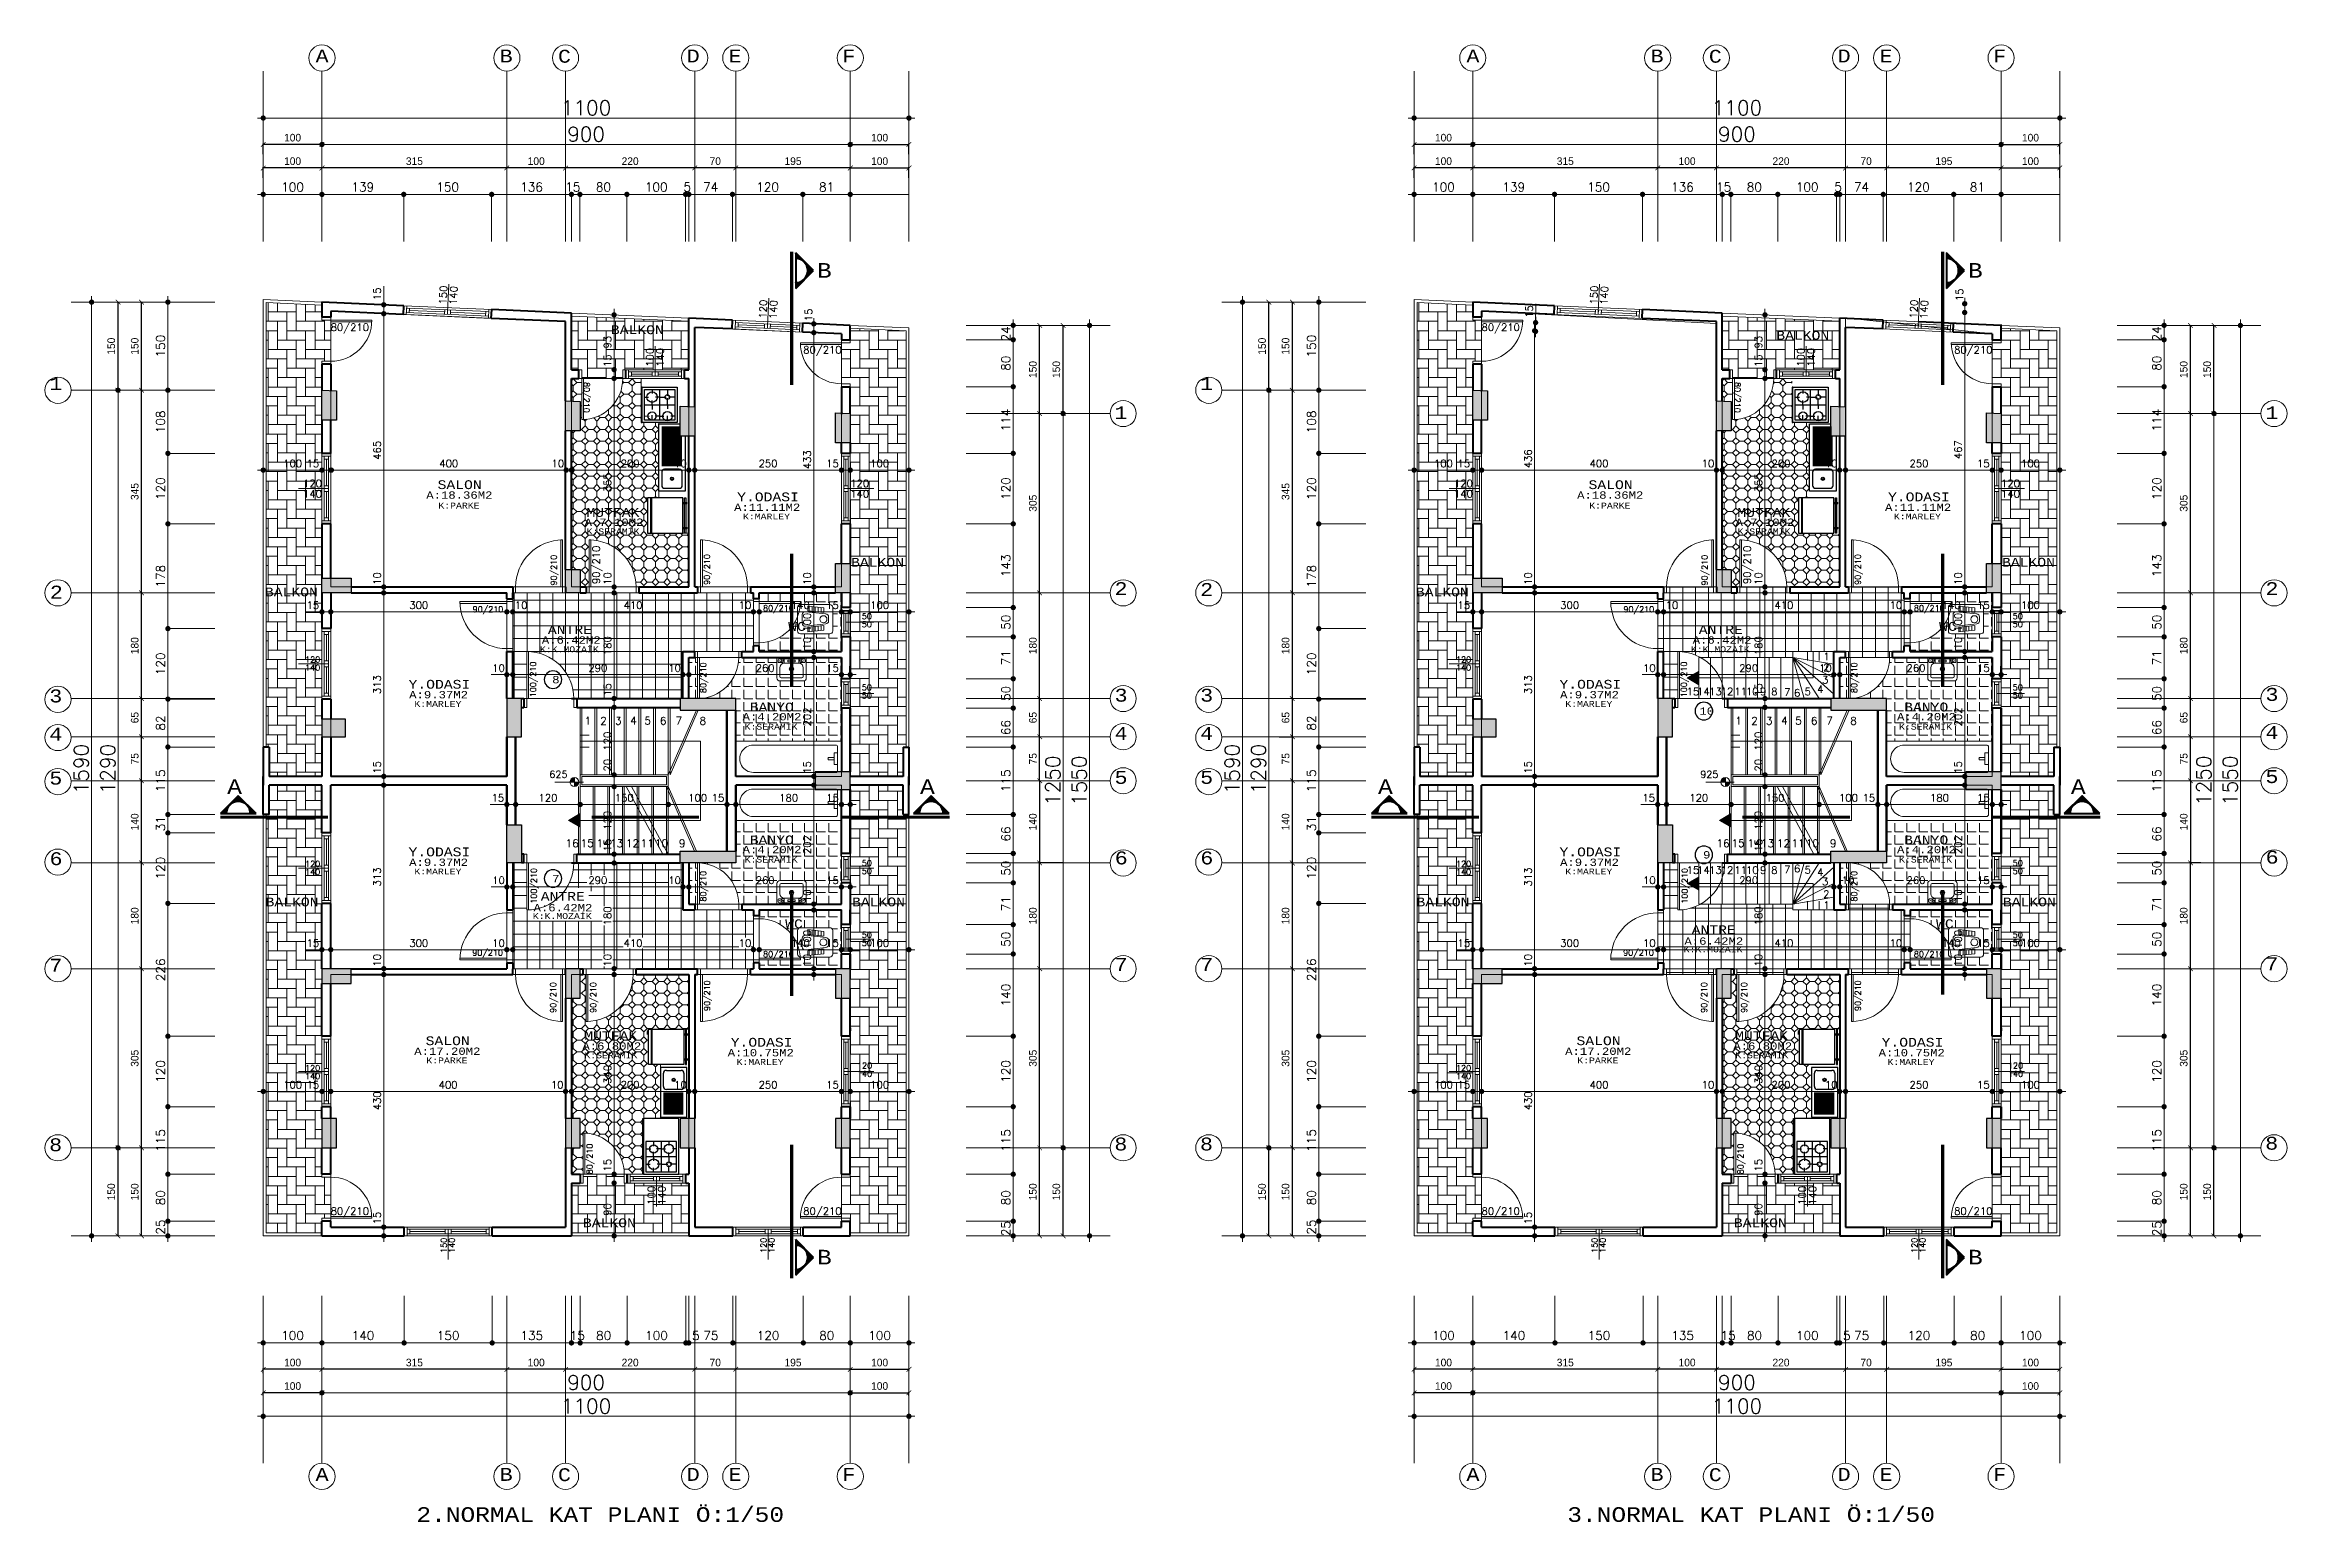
# Model space of a CAD drawing. Header units: millimetres. Extents: x 35860 to 71103, y -11298 to -8385.
# Drawn here: x 48660 to 52480, y -11261 to -8745 of the extents above; entities that cross this region are included whole.
import ezdxf
from ezdxf.enums import TextEntityAlignment as Align

# ---------------------------------------------------------------- set-up
doc = ezdxf.new("R2010")
doc.units = ezdxf.units.MM
doc.header["$MEASUREMENT"] = 0
doc.layers.get('0').update_dxf_attribs({"lineweight": 15})
doc.layers.get('Defpoints').update_dxf_attribs({"lineweight": 20})
for name, color, linetype, lineweight in [('02', 2, 'Continuous', 20), ('03_Yazı', 1, 'Continuous', 30), ('05', 4, 'Continuous', 50), ('07', 3, 'Continuous', 70), ('Aks&Tefriş', 5, 'Continuous', 20), ('Kolon', 6, 'Continuous', 30), ('Merd&Balkon', 40, 'Continuous', 20), ('Ölçü', 140, 'Continuous', 20)]:
    doc.layers.add(name, color=color, linetype=linetype, lineweight=lineweight)
doc.layers.add('Lay_X', color=45, linetype='Continuous', lineweight=13, plot=False)
doc.layers.add('M-TEF', color=63, linetype='Continuous')
doc.styles.add('0', font='txt.shx')
doc.styles.add('2', font='txt.shx', dxfattribs={"height": 12.5})
doc.styles.add('C', font='')
doc.styles.add('C3', font='', dxfattribs={"height": 15})
doc.styles.add('ROMANC', font='romanc', dxfattribs={"height": 0.11})
doc.styles.get('C').set_extended_font_data('Courier New Tur')
doc.styles.get('C3').set_extended_font_data('Courier New Tur')
doc.dimstyles.new('2', dxfattribs={"dimtxt": 12.5, "dimasz": 1, "dimexe": 0, "dimexo": 0, "dimgap": 5, "dimtad": 1, "dimdec": 0, "dimlfac": -1, "dimzin": 12, "dimdsep": 46, "dimtxsty": '0', "dimblk": 'DOT', "dimcen": 2.5, "dimse1": 1, "dimse2": 1, "dimclrd": 256, "dimclrt": 1, "dimadec": 0, "dimazin": 0, "dimtfac": 1, "dimtdec": 0, "dimtmove": 0, "dimatfit": 0, "dimldrblk": 'DOT', "dimfxl": 1, "dimtolj": 1, "dimtzin": 0, "dimlwd": -1, "dimarcsym": 0})
doc.dimstyles.new('3', dxfattribs={"dimtxt": 15, "dimasz": 1, "dimexe": 0.18, "dimexo": 0.0625, "dimgap": 5, "dimtad": 1, "dimdec": 0, "dimlfac": -1, "dimzin": 12, "dimdsep": 46, "dimtxsty": '0', "dimblk": 'DOT', "dimcen": 2.5, "dimse1": 1, "dimse2": 1, "dimclrd": 256, "dimclrt": 1, "dimadec": 8, "dimazin": 0, "dimtfac": 1, "dimtdec": 0, "dimtmove": 0, "dimatfit": 0, "dimldrblk": 'DOT', "dimfxl": 1, "dimtolj": 1, "dimtzin": 0, "dimlwd": -1, "dimarcsym": 0})
doc.dimstyles.new('5', dxfattribs={"dimtxt": 25, "dimasz": 1, "dimexe": 0, "dimexo": 0, "dimgap": 5, "dimtad": 1, "dimdec": 0, "dimlfac": -1, "dimzin": 12, "dimdsep": 46, "dimtxsty": '0', "dimblk": 'DOT', "dimcen": 2.5, "dimse1": 1, "dimse2": 1, "dimclrd": 256, "dimclrt": 1, "dimadec": 8, "dimazin": 0, "dimtfac": 1, "dimtdec": 0, "dimtmove": 0, "dimatfit": 0, "dimldrblk": 'DOT', "dimfxl": 1, "dimtolj": 1, "dimtzin": 0, "dimlwd": -1, "dimarcsym": 0})
doc.dimstyles.new('_I80IV', dxfattribs={"dimtxt": 15, "dimasz": 1, "dimexe": 0, "dimexo": 100, "dimgap": 5, "dimtad": 1, "dimdec": 0, "dimlfac": -1, "dimzin": 12, "dimdsep": 46, "dimtxsty": '0', "dimblk1": 'DOT80_1', "dimblk2": 'DOT80_2', "dimsah": 1, "dimcen": 2.5, "dimse1": 1, "dimse2": 1, "dimclrd": 256, "dimclrt": 1, "dimadec": 8, "dimazin": 0, "dimtfac": 1, "dimtdec": 0, "dimtmove": 0, "dimatfit": 0, "dimldrblk": 'DOT', "dimfxl": 1, "dimtolj": 1, "dimtzin": 0, "dimlwd": -1, "dimarcsym": 0})
doc.dimstyles.new('_VI80I', dxfattribs={"dimtxt": 15, "dimasz": 1, "dimexe": 0, "dimexo": 100, "dimgap": 5, "dimtad": 1, "dimdec": 0, "dimlfac": -1, "dimzin": 12, "dimdsep": 46, "dimtxsty": '0', "dimblk1": 'DOT80_2', "dimblk2": 'DOT80_1', "dimsah": 1, "dimcen": 2.5, "dimse1": 1, "dimse2": 1, "dimclrd": 256, "dimclrt": 1, "dimadec": 8, "dimazin": 0, "dimtfac": 1, "dimtdec": 0, "dimtmove": 0, "dimatfit": 0, "dimldrblk": 'DOT', "dimfxl": 1, "dimtolj": 1, "dimtzin": 0, "dimlwd": -1, "dimarcsym": 0})
doc.dimstyles.new('STANDART', dxfattribs={"dimtxt": 13, "dimasz": 8, "dimexe": 1.25, "dimexo": 0.625, "dimgap": 5, "dimtad": 1, "dimdec": 0, "dimrnd": 5, "dimzin": 1, "dimdsep": 46, "dimtxsty": 'Standard', "dimblk1": 'ARCHTICK', "dimblk2": 'ARCHTICK', "dimsah": 1, "dimcen": 2.5, "dimclrd": 256, "dimclre": 256, "dimclrt": 1, "dimadec": 0, "dimazin": 0, "dimtfac": 1, "dimtdec": 0, "dimtofl": 0, "dimtmove": 1, "dimatfit": 0, "dimldrblk": 'ARCHTICK', "dimfxl": 1, "dimtolj": 1, "dimtzin": 0, "dimarcsym": 0})
pattern_1 = [(315, (0, 5.8), (20.000006, -4e-15), [8.20244, -20.08184]), (0, (5.8, 0), (20, 20), [8.4, -11.6]), (45, (14.2, 0), (0, 20.000006), [8.20244, -20.08184]), (135, (20, 14.2), (-20.000006, 0), [8.20244, -20.08184]), (225, (5.8, 20), (-2e-15, -20.000006), [8.20244, -20.08184]), (270, (0, 14.2), (20, -20), [8.4, -11.6])]
pattern_2 = [(0, (0, 0), (16, 16), [48, -16]), (90, (16, 0), (-16, -16), [48, -16])]
pattern_3 = [(0, (0, 0), (0, 20.625), [15, -5.625]), (90, (0, 0), (-20.625, 1e-15), [15, -5.625])]
pattern_4 = [(315, (1960.531, 5.8), (20.000006, -4e-15), [8.20244, -20.08184]), (0, (1966.331, 0), (20, 20), [8.4, -11.6]), (45, (1974.731, 0), (0, 20.000006), [8.20244, -20.08184]), (135, (1980.531, 14.2), (-20.000006, 0), [8.20244, -20.08184]), (225, (1966.331, 20), (-2e-15, -20.000006), [8.20244, -20.08184]), (270, (1960.531, 14.2), (20, -20), [8.4, -11.6])]
pattern_5 = [(0, (1960.531, 0), (16, 16), [48, -16]), (90, (1976.531, 0), (-16, -16), [48, -16])]
pattern_6 = [(0, (1960.531, 0), (0, 20.625), [15, -5.625]), (90, (1960.531, 0), (-20.625, 1e-15), [15, -5.625])]
pattern_7 = [(0, (0, 0), (0, 21.875), []), (90, (0, 0), (-21.875, 1e-15), [])]

msp = doc.modelspace()

# ---------------------------------------------------------------- texts
at = {"layer": '03_Yazı'}
for s, height, style, p in [('A', 22, 'C', (49121, -8775.2)), ('B', 22, 'C', (49434.7, -8775.2)), ('C', 22, 'C', (49533.9, -8775.7)), ('D', 22, 'C', (49753.3, -8775.2)), ('E', 22, 'C', (49824.6, -8775.2)), ('F', 22, 'C', (50018.3, -8775.2)), ('A', 22, 'C', (51081.5, -8775.2)), ('B', 22, 'C', (51395.2, -8775.2)), ('C', 22, 'C', (51494.4, -8775.7)), ('D', 22, 'C', (51713.9, -8775.2)), ('E', 22, 'C', (51785.2, -8775.2)), ('F', 22, 'C', (51978.8, -8775.2)), ('B', 25, 'C', (49975.2, -9141.8)), ('B', 25, 'C', (51935.8, -9141.8)), ('1', 22, 'C', (48667.3, -9332.9)), ('1', 22, 'C', (50627.8, -9332.9)), ('1', 22, 'C', (50481.9, -9382.6)), ('1', 22, 'C', (52442.5, -9382.6)), ('2', 22, 'C', (50482, -9682.3)), ('2', 22, 'C', (50627.9, -9683.7)), ('2', 22, 'C', (52442.6, -9682.3)), ('2', 22, 'C', (48668.3, -9688.2)), ('90/210', 10, 'ROMANC', (49388.5, -9711.4)), ('80/210', 10, 'ROMANC', (49883.2, -9709.5)), ('90/210', 10, 'ROMANC', (51349, -9711.4)), ('80/210', 10, 'ROMANC', (51843.8, -9709.5)), ('50', 10, 'ROMANC', (50051.4, -9723.3)), ('50', 10, 'ROMANC', (50051.4, -9737)), ('50', 10, 'ROMANC', (52012, -9723.3)), ('50', 10, 'ROMANC', (52012, -9737)), ('120', 10, 'ROMANC', (49103.2, -9797)), ('140', 10, 'ROMANC', (49103.2, -9810.8)), ('120', 10, 'ROMANC', (51063.7, -9797)), ('140', 10, 'ROMANC', (51063.7, -9810.8)), ('3', 22, 'C', (48667.4, -9865)), ('50', 10, 'ROMANC', (50051.4, -9844.4)), ('50', 10, 'ROMANC', (50051.4, -9858.2)), ('3', 22, 'C', (50482.1, -9863.7)), ('3', 22, 'C', (50627.9, -9863.7)), ('50', 10, 'ROMANC', (52012, -9844.4)), ('50', 10, 'ROMANC', (52012, -9858.2)), ('3', 22, 'C', (52442.6, -9862.3)), ('1', 13, '0', (49579.1, -9902.7)), ('2', 13, '0', (49606, -9902.9)), ('3', 13, '0', (49631.1, -9902.9)), ('4', 13, '0', (49657, -9902.5)), ('5', 13, '0', (49681.1, -9902.5)), ('6', 13, '0', (49707.6, -9902.9)), ('7', 13, '0', (49734.1, -9902.5)), ('8', 13, '0', (49774.9, -9902.9)), ('1', 13, '0', (51539.6, -9902.7)), ('2', 13, '0', (51566.5, -9902.9)), ('3', 13, '0', (51591.6, -9902.9)), ('4', 13, '0', (51617.5, -9902.5)), ('5', 13, '0', (51641.6, -9902.5)), ('6', 13, '0', (51668.1, -9902.9)), ('7', 13, '0', (51694.6, -9902.5)), ('8', 13, '0', (51735.4, -9902.9)), ('4', 22, 'C', (48667.4, -9930)), ('4', 22, 'C', (50482.1, -9928.7)), ('4', 22, 'C', (50627.9, -9928.7)), ('4', 22, 'C', (52442.6, -9927.3)), ('5', 22, 'C', (48667.4, -10005)), ('A ', 25, 'C', (48970.4, -10020.8)), ('A ', 25, 'C', (50150.7, -10020.8)), ('5', 22, 'C', (50482.1, -10003.7)), ('5', 22, 'C', (50627.9, -10003.7)), ('A ', 25, 'C', (50930.9, -10020.8)), ('A ', 25, 'C', (52111.2, -10020.8)), ('5', 22, 'C', (52442.6, -10002.3)), ('6', 22, 'C', (48667.8, -10142.1)), ('16', 13, '0', (49547, -10111.4)), ('15', 13, '0', (49572.4, -10111.2)), ('14', 13, '0', (49599.8, -10111.2)), ('13', 13, '0', (49622.7, -10111.4)), ('12', 13, '0', (49649.8, -10111.4)), ('11', 13, '0', (49674.6, -10111.2)), ('10', 13, '0', (49699.1, -10111.4)), ('9', 13, '0', (49739.9, -10111.4)), ('6', 22, 'C', (50482.4, -10140.8)), ('6', 22, 'C', (50628.2, -10140.8)), ('16', 13, '0', (51507.5, -10111.4)), ('15', 13, '0', (51533, -10111.2)), ('14', 13, '0', (51560.4, -10111.2)), ('13', 13, '0', (51583.3, -10111.4)), ('12', 13, '0', (51610.4, -10111.4)), ('11', 13, '0', (51635.2, -10111.2)), ('10', 13, '0', (51659.6, -10111.4)), ('9', 13, '0', (51700.4, -10111.4)), ('6', 22, 'C', (52442.9, -10139.5)), ('120', 10, 'ROMANC', (49103.2, -10144.9)), ('140', 10, 'ROMANC', (49103.2, -10158.7)), ('50', 10, 'ROMANC', (50051.4, -10143.5)), ('50', 10, 'ROMANC', (50051.4, -10157.3)), ('120', 10, 'ROMANC', (51063.7, -10144.9)), ('140', 10, 'ROMANC', (51063.7, -10158.7)), ('50', 10, 'ROMANC', (52012, -10143.5)), ('50', 10, 'ROMANC', (52012, -10157.3)), ('50', 10, 'ROMANC', (50051.4, -10265.9)), ('50', 10, 'ROMANC', (50051.4, -10279.7)), ('50', 10, 'ROMANC', (52012, -10265.9)), ('50', 10, 'ROMANC', (52012, -10279.7)), ('7', 22, 'C', (48667.5, -10323.6)), ('90/210', 10, 'ROMANC', (49387.9, -10296.2)), ('80/210', 10, 'ROMANC', (49883.2, -10298.6)), ('7', 22, 'C', (50482.1, -10322.3)), ('7', 22, 'C', (50628, -10322.3)), ('90/210', 10, 'ROMANC', (51348.4, -10296.2)), ('80/210', 10, 'ROMANC', (51843.7, -10298.6)), ('7', 22, 'C', (52442.6, -10321)), ('120', 10, 'ROMANC', (49103.2, -10492.5)), ('140', 10, 'ROMANC', (49103.2, -10506.3)), ('120', 10, 'ROMANC', (50043.3, -10488.5)), ('140', 10, 'ROMANC', (50043.3, -10502.3)), ('120', 10, 'ROMANC', (51063.7, -10492.5)), ('140', 10, 'ROMANC', (51063.7, -10506.3)), ('120', 10, 'ROMANC', (52003.9, -10488.5)), ('140', 10, 'ROMANC', (52003.9, -10502.3)), ('8', 22, 'C', (48667.1, -10629.2)), ('8', 22, 'C', (50481.7, -10627.9)), ('8', 22, 'C', (50627.6, -10627.9)), ('8', 22, 'C', (52442.2, -10626.6)), ('B', 25, 'C', (49975.2, -10822.1)), ('B', 25, 'C', (51935.8, -10822.1)), ('A', 22, 'C', (49121, -11190.5)), ('B', 22, 'C', (49434.7, -11190.5)), ('C', 22, 'C', (49533.9, -11191)), ('D', 22, 'C', (49753.3, -11190.5)), ('E', 22, 'C', (49824.6, -11190.5)), ('F', 22, 'C', (50018.3, -11190.5)), ('A', 22, 'C', (51081.5, -11190.5)), ('B', 22, 'C', (51395.2, -11190.5)), ('C', 22, 'C', (51494.4, -11191)), ('D', 22, 'C', (51713.9, -11190.5)), ('E', 22, 'C', (51785.2, -11190.5)), ('F', 22, 'C', (51978.8, -11190.5)), ('2.NORMAL KAT PLANI Ö:1/50', 25, 'C', (49292.7, -11260.4)), ('3.NORMAL KAT PLANI Ö:1/50', 25, 'C', (51253.3, -11260.4))]:
    msp.add_text(s, height=height, dxfattribs=dict(at, style=style)).set_placement(p)
for s, height, style, p in [('BALKON', 15, 'C3', (49669.1, -9230.4)), ('BALKON', 15, 'C3', (51654.4, -9239.9)), ('BALKON', 15, 'C3', (50078.3, -9626.3)), ('BALKON', 15, 'C3', (52038.9, -9626.3)), ('BALKON', 15, 'C3', (49079.8, -9676.9)), ('BALKON', 15, 'C3', (51040.4, -9676.9)), ('WC', 15, 'C3', (49941.1, -9735.6)), ('WC', 15, 'C3', (51901.7, -9735.6)), ('2', 12.5, '2', (51694.5, -9805.3)), ('1', 12.5, '2', (51694.9, -9786.7)), ('15', 12.5, '2', (51467.5, -9846.5)), ('14', 12.5, '2', (51485.2, -9846.5)), ('13', 12.5, '2', (51505.7, -9846.5)), ('12', 12.5, '2', (51525.4, -9846.5)), ('11', 12.5, '2', (51548.4, -9846.5)), ('10', 12.5, '2', (51568.5, -9846.5)), ('9', 12.5, '2', (51587, -9846.5)), ('8', 12.5, '2', (51605.9, -9846.5)), ('7', 12.5, '2', (51628, -9847.6)), ('6', 12.5, '2', (51644.9, -9848.8)), ('5', 12.5, '2', (51662.9, -9846.6)), ('4', 12.5, '2', (51684.2, -9842.5)), ('3', 12.5, '2', (51692.6, -9826.7)), ('15', 12.5, '2', (51467.5, -10150.4)), ('14', 12.5, '2', (51485.2, -10150.4)), ('13', 12.5, '2', (51505.7, -10150.4)), ('12', 12.5, '2', (51525.4, -10150.4)), ('11', 12.5, '2', (51548.4, -10150.4)), ('10', 12.5, '2', (51568.5, -10150.4)), ('9', 12.5, '2', (51587, -10150.4)), ('8', 12.5, '2', (51605.9, -10150.4)), ('7', 12.5, '2', (51628, -10149.3)), ('6', 12.5, '2', (51644.9, -10148)), ('5', 12.5, '2', (51662.9, -10150.2)), ('4', 12.5, '2', (51684.2, -10154.3)), ('BALKON', 15, 'C3', (49080.9, -10204.7)), ('BALKON', 15, 'C3', (50079.9, -10204.7)), ('BALKON', 15, 'C3', (51041.5, -10204.7)), ('3', 12.5, '2', (51692.6, -10170.1)), ('2', 12.5, '2', (51694.5, -10191.5)), ('BALKON', 15, 'C3', (52040.4, -10204.7)), ('WC', 15, 'C3', (49936, -10241.9)), ('1', 12.5, '2', (51694.9, -10210.1)), ('WC', 15, 'C3', (51896.5, -10241.9)), ('BALKON', 15, 'C3', (49621.5, -10751.1)), ('BALKON', 15, 'C3', (51582.1, -10751.1))]:
    msp.add_text(s, height=height, dxfattribs=dict(at, style=style)).set_placement(p, align=Align.MIDDLE_CENTER)
at = {"layer": '03_Yazı', "style": 'ROMANC'}
for s, rotation, p in [('80/210', 269.365, (49578, -9319.4)), ('80/210', 269.365, (51538.5, -9319.4)), ('90/210', 90, (49531.7, -9665.9)), ('90/210', 90, (49531.7, -9665.9)), ('90/210', 90, (49531.7, -9665.9)), ('90/210', 90, (49792.7, -9664.8)), ('90/210', 90, (49792.7, -9664.8)), ('90/210', 90, (49792.7, -9664.8)), ('90/210', 90, (51492.2, -9665.9)), ('90/210', 90, (51492.2, -9665.9)), ('90/210', 90, (51492.2, -9665.9)), ('90/210', 90, (51753.2, -9664.8)), ('90/210', 90, (51753.2, -9664.8)), ('90/210', 90, (51753.2, -9664.8)), ('100/210', 90, (49496.4, -9856.3)), ('80/210', 90, (49786.3, -9849)), ('100/210', 90, (51456.9, -9856.3)), ('80/210', 90, (51746.9, -9849)), ('100/210', 90, (49497.7, -10207.8)), ('80/210', 90, (49786.3, -10204.2)), ('100/210', 90, (51458.2, -10207.8)), ('80/210', 90, (51746.9, -10204.2)), ('90/210', 90, (49530.7, -10393.6)), ('90/210', 90, (49530.7, -10393.6)), ('90/210', 90, (49530.7, -10393.6)), ('90/210', 90, (49599, -10393.6)), ('90/210', 90, (49599, -10393.6)), ('90/210', 90, (49599, -10393.6)), ('90/210', 90, (49792.8, -10390.5)), ('90/210', 90, (49792.8, -10390.5)), ('90/210', 90, (49792.8, -10390.5)), ('90/210', 90, (51491.3, -10393.6)), ('90/210', 90, (51491.3, -10393.6)), ('90/210', 90, (51491.3, -10393.6)), ('90/210', 90, (51559.5, -10393.6)), ('90/210', 90, (51559.5, -10393.6)), ('90/210', 90, (51559.5, -10393.6)), ('90/210', 90, (51753.3, -10390.5)), ('90/210', 90, (51753.3, -10390.5)), ('90/210', 90, (51753.3, -10390.5)), ('80/210', 90, (49592.8, -10668.6)), ('80/210', 90, (51553.3, -10668.6)), ('150', 90, (49344.3, -10802.3)), ('140', 90, (49358, -10802.3)), ('120', 90, (49889.1, -10802.3)), ('140', 90, (49902.8, -10802.3)), ('150', 90, (51304.8, -10802.3)), ('140', 90, (51318.6, -10802.3)), ('120', 90, (51849.6, -10802.3)), ('140', 90, (51863.4, -10802.3))]:
    msp.add_text(s, height=10, rotation=rotation, dxfattribs=at).set_placement(p)
at = {"layer": '03_Yazı', "color": 4, "style": 'ROMANC'}
for s, p in [('625', (49519.3, -9993.4)), ('925', (51479.9, -9993.4))]:
    msp.add_text(s, height=12, dxfattribs=at).set_placement(p)
at = {"layer": '03_Yazı', "style": 'C'}
for tag, p in [('A:18.36M2', (49365.9, -9511.9)), ('A:18.36M2', (51326.4, -9511.9)), ('A:11.11M2', (49890.3, -9532.7)), ('A:11.11M2', (51850.9, -9532.7)), ('A:7.10M2', (49629.3, -9558.1)), ('A:7.10M2', (51589.9, -9558.1)), ('A:6.42M2', (49556.5, -9758.7)), ('A:6.42M2', (51517, -9758.7)), ('A:9.37M2', (49330.5, -9851.8)), ('A:9.37M2', (51291.1, -9851.8)), ('A:4.20M2', (49898.5, -9889.3)), ('A:4.20M2', (51865.1, -9889.3)), ('A:4.20M2', (49898.5, -10115.5)), ('A:4.20M2', (51865.1, -10115.5)), ('A:9.37M2', (49330.5, -10137.2)), ('A:9.37M2', (51291.1, -10137.2)), ('A:6.42M2', (49542.4, -10214.5)), ('A:6.42M2', (51502.9, -10271.4)), ('A:17.20M2', (49345.4, -10458.9)), ('A:6.80M2', (49625.6, -10450.1)), ('A:10.75M2', (49879.4, -10461.4)), ('A:17.20M2', (51306, -10458.9)), ('A:6.80M2', (51586.2, -10450.1)), ('A:10.75M2', (51840, -10461.4))]:
    msp.add_attdef(tag, text='A:10.00m2', height=12.5, dxfattribs=at).set_placement(p, align=Align.MIDDLE_CENTER)
at = {"layer": '03_Yazı', "style": 'C', "flags": 12}
for tag, text, height, p in [('SALON', 'SALON', 15, (49366.4, -9494.2)), ('Y.ODASI', 'Y.ODASI', 15, (49891.7, -9515)), ('SALON', 'SALON', 15, (51327, -9494.2)), ('Y.ODASI', 'Y.ODASI', 15, (51852.2, -9515)), ('K:PARKE', 'K:PARKE', 10, (49365.2, -9529.8)), ('MUTFAK', 'MUTFAK', 15, (49627.5, -9541.5)), ('K:MARLEY', 'K:MARLEY', 10, (49889.1, -9548.4)), ('K:PARKE', 'K:PARKE', 10, (51325.7, -9529.8)), ('MUTFAK', 'MUTFAK', 15, (51588, -9541.5)), ('K:MARLEY', 'K:MARLEY', 10, (51849.7, -9548.4)), ('K:SERAMİK', 'K:SERAMİK', 10, (49627.7, -9573.8)), ('K:SERAMİK', 'K:SERAMİK', 10, (51588.3, -9573.8)), ('ANTRE', 'ANTRE', 15, (49554.3, -9741)), ('ANTRE', 'ANTRE', 15, (51514.8, -9741)), ('K:K.MOZAİK', 'K:K.MOZAİK', 10, (49553.2, -9774.5)), ('K:K.MOZAİK', 'K:K.MOZAİK', 10, (51513.8, -9774.5)), ('Y.ODASI', 'Y.ODASI', 15, (49331.9, -9834.1)), ('Y.ODASI', 'Y.ODASI', 15, (51292.5, -9834.1)), ('K:MARLEY', 'K:MARLEY', 10, (49329.4, -9867.6)), ('BANYO', 'BANYO', 15, (49898.1, -9872.9)), ('K:MARLEY', 'K:MARLEY', 10, (51289.9, -9867.6)), ('BANYO', 'BANYO', 15, (51864.7, -9872.9)), ('K:SERAMİK', 'K:SERAMİK', 10, (49896.9, -9906.4)), ('K:SERAMİK', 'K:SERAMİK', 10, (51863.5, -9906.4)), ('Y.ODASI', 'Y.ODASI', 15, (49331.9, -10119.5)), ('BANYO', 'BANYO', 15, (49898.1, -10099.1)), ('Y.ODASI', 'Y.ODASI', 15, (51292.5, -10119.5)), ('BANYO', 'BANYO', 15, (51864.7, -10099.1)), ('K:MARLEY', 'K:MARLEY', 10, (49329.4, -10152.9)), ('K:SERAMİK', 'K:SERAMİK', 10, (49896.9, -10132.6)), ('K:MARLEY', 'K:MARLEY', 10, (51289.9, -10152.9)), ('K:SERAMİK', 'K:SERAMİK', 10, (51863.5, -10132.6)), ('ANTRE', 'ANTRE', 15, (49542.1, -10195.2)), ('K:K.MOZAİK', 'K:K.MOZAİK', 10, (49541.1, -10228.7)), ('ANTRE', 'ANTRE', 15, (51502.7, -10252.1)), ('K:K.MOZAİK', 'K:K.MOZAİK', 10, (51501.6, -10285.5)), ('MUTFAK', 'MUTFAK', 15, (49623.8, -10432.4)), ('MUTFAK', 'MUTFAK', 15, (51584.3, -10432.4)), ('SALON', 'SALON', 15, (49346, -10441.1)), ('K:SERAMİK', 'K:SERAMİK', 10, (49624, -10465.8)), ('Y.ODASI', 'Y.ODASI', 15, (49880.8, -10443.7)), ('SALON', 'SALON', 15, (51306.5, -10441.1)), ('K:SERAMİK', 'K:SERAMİK', 10, (51584.6, -10465.8)), ('Y.ODASI', 'Y.ODASI', 15, (51841.3, -10443.7)), ('K:PARKE', 'K:PARKE', 10, (49344.7, -10474.6)), ('K:MARLEY', 'K:MARLEY', 10, (49878.2, -10477.2)), ('K:PARKE', 'K:PARKE', 10, (51305.3, -10474.6)), ('K:MARLEY', 'K:MARLEY', 10, (51838.8, -10477.2))]:
    msp.add_attdef(tag, text=text, height=height, dxfattribs=at).set_placement(p, align=Align.MIDDLE_CENTER)

# ---------------------------------------------------------------- blocks, each defined once
blk = doc.blocks.new('DOT')
at = {"color": 0}
blk.add_line((-10, 0), (10, 0), dxfattribs=at)
at = {"color": 0, "const_width": 4.5}
blk.add_lwpolyline([(-2.25, 0, 1), (2.25, 0, 1)], format="xyb", close=True, dxfattribs=at)
blk = doc.blocks.new('*D456')
at = {"layer": 'Aks&Tefriş', "transparency": 16777216}
blk.add_line((50030.8, -11040.6), (49132.8, -11040.6), dxfattribs=at)
at = {"layer": 'Defpoints', "color": 0, "transparency": 16777216}
for p in [(49131.8, -11040.6), (49131.8, -11040.6), (50031.8, -11040.6)]:
    blk.add_point(p, dxfattribs=at)
at = {"layer": 'Aks&Tefriş', "transparency": 16777216, "rotation": 180}
blk.add_blockref('DOT', (49131.8, -11040.6), dxfattribs=at)
at = {"layer": 'Aks&Tefriş', "transparency": 16777216}
blk.add_blockref('DOT', (50031.8, -11040.6), dxfattribs=at)
at = {"layer": 'Aks&Tefriş', "color": 1, "transparency": 16777216, "insert": (49581.8, -11023.1), "char_height": 25, "attachment_point": 5, "style": '0'}
blk.add_mtext('\\A1;900', dxfattribs=at)
blk = doc.blocks.new('_ARCHTICK')
at = {"color": 0, "linetype": 'ByBlock', "const_width": 0.15}
blk.add_lwpolyline([(-0.5, -0.5), (0.5, 0.5)], dxfattribs=at)
blk = doc.blocks.new('*D457')
at = {"layer": 'Aks&Tefriş', "lineweight": -2, "transparency": 16777216}
for p, q in [((49836.8, -11000), (49836.8, -10999.4)), ((50031.8, -11000.6), (49836.8, -11000.6))]:
    blk.add_line(p, q, dxfattribs=at)
at = {"layer": 'Defpoints', "color": 0, "transparency": 16777216}
for p in [(49836.8, -11000.6), (49836.8, -11000.6), (50031.8, -11000.6)]:
    blk.add_point(p, dxfattribs=at)
at = {"layer": 'Aks&Tefriş', "lineweight": -2, "transparency": 16777216, "xscale": 8, "yscale": 8, "zscale": 8, "rotation": 180}
blk.add_blockref('_ARCHTICK', (49836.8, -11000.6), dxfattribs=at)
at = {"layer": 'Aks&Tefriş', "lineweight": -2, "transparency": 16777216, "xscale": 8, "yscale": 8, "zscale": 8}
blk.add_blockref('_ARCHTICK', (50031.8, -11000.6), dxfattribs=at)
at = {"layer": 'Aks&Tefriş', "color": 1, "transparency": 16777216, "insert": (49934.3, -10989.1), "char_height": 13, "attachment_point": 5}
blk.add_mtext('\\A1;195', dxfattribs=at)
blk = doc.blocks.new('*D458')
at = {"layer": 'Aks&Tefriş', "lineweight": -2, "transparency": 16777216}
for p, q in [((49766.8, -11000), (49766.8, -10999.4)), ((49836.8, -11000.6), (49766.8, -11000.6))]:
    blk.add_line(p, q, dxfattribs=at)
at = {"layer": 'Defpoints', "color": 0, "transparency": 16777216}
for p in [(49766.8, -11000.6), (49766.8, -11000.6), (49836.8, -11000.6)]:
    blk.add_point(p, dxfattribs=at)
at = {"layer": 'Aks&Tefriş', "lineweight": -2, "transparency": 16777216, "xscale": 8, "yscale": 8, "zscale": 8, "rotation": 180}
blk.add_blockref('_ARCHTICK', (49766.8, -11000.6), dxfattribs=at)
at = {"layer": 'Aks&Tefriş', "lineweight": -2, "transparency": 16777216, "xscale": 8, "yscale": 8, "zscale": 8}
blk.add_blockref('_ARCHTICK', (49836.8, -11000.6), dxfattribs=at)
at = {"layer": 'Aks&Tefriş', "color": 1, "transparency": 16777216, "insert": (49801.8, -10989.1), "char_height": 13, "attachment_point": 5}
blk.add_mtext('\\A1;70', dxfattribs=at)
blk = doc.blocks.new('*D459')
at = {"layer": 'Aks&Tefriş', "lineweight": -2, "transparency": 16777216}
for p, q in [((49546.8, -11000), (49546.8, -10999.4)), ((49766.8, -11000.6), (49546.8, -11000.6))]:
    blk.add_line(p, q, dxfattribs=at)
at = {"layer": 'Defpoints', "color": 0, "transparency": 16777216}
for p in [(49546.8, -11000.6), (49546.8, -11000.6), (49766.8, -11000.6)]:
    blk.add_point(p, dxfattribs=at)
at = {"layer": 'Aks&Tefriş', "lineweight": -2, "transparency": 16777216, "xscale": 8, "yscale": 8, "zscale": 8, "rotation": 180}
blk.add_blockref('_ARCHTICK', (49546.8, -11000.6), dxfattribs=at)
at = {"layer": 'Aks&Tefriş', "lineweight": -2, "transparency": 16777216, "xscale": 8, "yscale": 8, "zscale": 8}
blk.add_blockref('_ARCHTICK', (49766.8, -11000.6), dxfattribs=at)
at = {"layer": 'Aks&Tefriş', "color": 1, "transparency": 16777216, "insert": (49656.8, -10989.1), "char_height": 13, "attachment_point": 5}
blk.add_mtext('\\A1;220', dxfattribs=at)
blk = doc.blocks.new('*D460')
at = {"layer": 'Aks&Tefriş', "lineweight": -2, "transparency": 16777216}
for p, q in [((49446.8, -11000), (49446.8, -10999.4)), ((49546.8, -11000.6), (49446.8, -11000.6))]:
    blk.add_line(p, q, dxfattribs=at)
at = {"layer": 'Defpoints', "color": 0, "transparency": 16777216}
for p in [(49446.8, -11000.6), (49446.8, -11000.6), (49546.8, -11000.6)]:
    blk.add_point(p, dxfattribs=at)
at = {"layer": 'Aks&Tefriş', "lineweight": -2, "transparency": 16777216, "xscale": 8, "yscale": 8, "zscale": 8, "rotation": 180}
blk.add_blockref('_ARCHTICK', (49446.8, -11000.6), dxfattribs=at)
at = {"layer": 'Aks&Tefriş', "lineweight": -2, "transparency": 16777216, "xscale": 8, "yscale": 8, "zscale": 8}
blk.add_blockref('_ARCHTICK', (49546.8, -11000.6), dxfattribs=at)
at = {"layer": 'Aks&Tefriş', "color": 1, "transparency": 16777216, "insert": (49496.8, -10989.1), "char_height": 13, "attachment_point": 5}
blk.add_mtext('\\A1;100', dxfattribs=at)
blk = doc.blocks.new('*D461')
at = {"layer": 'Aks&Tefriş', "lineweight": -2, "transparency": 16777216}
for p, q in [((49131.8, -11000), (49131.8, -10999.4)), ((49446.8, -11000.6), (49131.8, -11000.6))]:
    blk.add_line(p, q, dxfattribs=at)
at = {"layer": 'Defpoints', "color": 0, "transparency": 16777216}
for p in [(49131.8, -11000.6), (49131.8, -11000.6), (49446.8, -11000.6)]:
    blk.add_point(p, dxfattribs=at)
at = {"layer": 'Aks&Tefriş', "lineweight": -2, "transparency": 16777216, "xscale": 8, "yscale": 8, "zscale": 8, "rotation": 180}
blk.add_blockref('_ARCHTICK', (49131.8, -11000.6), dxfattribs=at)
at = {"layer": 'Aks&Tefriş', "lineweight": -2, "transparency": 16777216, "xscale": 8, "yscale": 8, "zscale": 8}
blk.add_blockref('_ARCHTICK', (49446.8, -11000.6), dxfattribs=at)
at = {"layer": 'Aks&Tefriş', "color": 1, "transparency": 16777216, "insert": (49289.3, -10989.1), "char_height": 13, "attachment_point": 5}
blk.add_mtext('\\A1;315', dxfattribs=at)
blk = doc.blocks.new('*D471')
at = {"layer": 'Aks&Tefriş', "transparency": 16777216}
blk.add_line((50394.4, -9374.1), (50394.4, -10622.4), dxfattribs=at)
at = {"layer": 'Defpoints', "color": 0, "transparency": 16777216}
for p in [(50394.4, -9373.1), (50394.4, -10623.4), (50394.4, -10623.4)]:
    blk.add_point(p, dxfattribs=at)
at = {"layer": 'Aks&Tefriş', "transparency": 16777216}
for p, rotation in [((50394.4, -9373.1), 90), ((50394.4, -10623.4), 270)]:
    blk.add_blockref('DOT', p, dxfattribs=dict(at, rotation=rotation))
at = {"layer": 'Aks&Tefriş', "color": 1, "transparency": 16777216, "insert": (50376.9, -9998.3), "char_height": 25, "attachment_point": 5, "rotation": 90, "style": '0'}
blk.add_mtext('\\A1;1250', dxfattribs=at)
blk = doc.blocks.new('*D472')
at = {"layer": 'Aks&Tefriş', "lineweight": -2, "transparency": 16777216}
for p, q in [((50353.8, -10623.4), (50353.2, -10623.4)), ((50354.4, -10773.4), (50354.4, -10623.4)), ((50353.8, -10773.4), (50353.2, -10773.4))]:
    blk.add_line(p, q, dxfattribs=at)
at = {"layer": 'Defpoints', "color": 0, "transparency": 16777216}
for p in [(50354.4, -10623.4), (50354.4, -10623.4), (50354.4, -10773.4)]:
    blk.add_point(p, dxfattribs=at)
at = {"layer": 'Aks&Tefriş', "lineweight": -2, "transparency": 16777216, "xscale": 8, "yscale": 8, "zscale": 8}
for p, rotation in [((50354.4, -10623.4), 90), ((50354.4, -10773.4), 270)]:
    blk.add_blockref('_ARCHTICK', p, dxfattribs=dict(at, rotation=rotation))
at = {"layer": 'Aks&Tefriş', "color": 1, "transparency": 16777216, "insert": (50342.9, -10698.4), "char_height": 13, "attachment_point": 5, "rotation": 90}
blk.add_mtext('\\A1;150', dxfattribs=at)
blk = doc.blocks.new('*D473')
at = {"layer": 'Aks&Tefriş', "lineweight": -2, "transparency": 16777216}
for p, q in [((50353.8, -10318.4), (50353.2, -10318.4)), ((50354.4, -10623.4), (50354.4, -10318.4))]:
    blk.add_line(p, q, dxfattribs=at)
at = {"layer": 'Defpoints', "color": 0, "transparency": 16777216}
for p in [(50354.4, -10318.4), (50354.4, -10318.4), (50354.4, -10623.4)]:
    blk.add_point(p, dxfattribs=at)
at = {"layer": 'Aks&Tefriş', "lineweight": -2, "transparency": 16777216, "xscale": 8, "yscale": 8, "zscale": 8}
for p, rotation in [((50354.4, -10318.4), 90), ((50354.4, -10623.4), 270)]:
    blk.add_blockref('_ARCHTICK', p, dxfattribs=dict(at, rotation=rotation))
at = {"layer": 'Aks&Tefriş', "color": 1, "transparency": 16777216, "insert": (50342.9, -10470.9), "char_height": 13, "attachment_point": 5, "rotation": 90}
blk.add_mtext('\\A1;305', dxfattribs=at)
blk = doc.blocks.new('*D474')
at = {"layer": 'Aks&Tefriş', "lineweight": -2, "transparency": 16777216}
for p, q in [((50353.8, -10138.4), (50353.2, -10138.4)), ((50354.4, -10318.4), (50354.4, -10138.4))]:
    blk.add_line(p, q, dxfattribs=at)
at = {"layer": 'Defpoints', "color": 0, "transparency": 16777216}
for p in [(50354.4, -10138.4), (50354.4, -10138.4), (50354.4, -10318.4)]:
    blk.add_point(p, dxfattribs=at)
at = {"layer": 'Aks&Tefriş', "lineweight": -2, "transparency": 16777216, "xscale": 8, "yscale": 8, "zscale": 8}
for p, rotation in [((50354.4, -10138.4), 90), ((50354.4, -10318.4), 270)]:
    blk.add_blockref('_ARCHTICK', p, dxfattribs=dict(at, rotation=rotation))
at = {"layer": 'Aks&Tefriş', "color": 1, "transparency": 16777216, "insert": (50342.9, -10228.4), "char_height": 13, "attachment_point": 5, "rotation": 90}
blk.add_mtext('\\A1;180', dxfattribs=at)
blk = doc.blocks.new('*D475')
at = {"layer": 'Aks&Tefriş', "lineweight": -2, "transparency": 16777216}
for p, q in [((50353.8, -9923.4), (50353.2, -9923.4)), ((50354.4, -9998.4), (50354.4, -9923.4))]:
    blk.add_line(p, q, dxfattribs=at)
at = {"layer": 'Defpoints', "color": 0, "transparency": 16777216}
for p in [(50354.4, -9923.4), (50354.4, -9923.4), (50354.4, -9998.4)]:
    blk.add_point(p, dxfattribs=at)
at = {"layer": 'Aks&Tefriş', "lineweight": -2, "transparency": 16777216, "xscale": 8, "yscale": 8, "zscale": 8}
for p, rotation in [((50354.4, -9923.4), 90), ((50354.4, -9998.4), 270)]:
    blk.add_blockref('_ARCHTICK', p, dxfattribs=dict(at, rotation=rotation))
at = {"layer": 'Aks&Tefriş', "color": 1, "transparency": 16777216, "insert": (50342.9, -9960.9), "char_height": 13, "attachment_point": 5, "rotation": 90}
blk.add_mtext('\\A1;75', dxfattribs=at)
blk = doc.blocks.new('*D476')
at = {"layer": 'Aks&Tefriş', "lineweight": -2, "transparency": 16777216}
for p, q in [((50353.8, -9678.4), (50353.2, -9678.4)), ((50354.4, -9858.4), (50354.4, -9678.4))]:
    blk.add_line(p, q, dxfattribs=at)
at = {"layer": 'Defpoints', "color": 0, "transparency": 16777216}
for p in [(50354.4, -9678.4), (50354.4, -9678.4), (50354.4, -9858.4)]:
    blk.add_point(p, dxfattribs=at)
at = {"layer": 'Aks&Tefriş', "lineweight": -2, "transparency": 16777216, "xscale": 8, "yscale": 8, "zscale": 8}
for p, rotation in [((50354.4, -9678.4), 90), ((50354.4, -9858.4), 270)]:
    blk.add_blockref('_ARCHTICK', p, dxfattribs=dict(at, rotation=rotation))
at = {"layer": 'Aks&Tefriş', "color": 1, "transparency": 16777216, "insert": (50342.9, -9768.4), "char_height": 13, "attachment_point": 5, "rotation": 90}
blk.add_mtext('\\A1;180', dxfattribs=at)
blk = doc.blocks.new('*D477')
at = {"layer": 'Aks&Tefriş', "lineweight": -2, "transparency": 16777216}
for p, q in [((50353.8, -9373.1), (50353.2, -9373.1)), ((50354.4, -9678.4), (50354.4, -9373.1))]:
    blk.add_line(p, q, dxfattribs=at)
at = {"layer": 'Defpoints', "color": 0, "transparency": 16777216}
for p in [(50354.4, -9373.1), (50354.4, -9373.1), (50354.4, -9678.4)]:
    blk.add_point(p, dxfattribs=at)
at = {"layer": 'Aks&Tefriş', "lineweight": -2, "transparency": 16777216, "xscale": 8, "yscale": 8, "zscale": 8}
for p, rotation in [((50354.4, -9373.1), 90), ((50354.4, -9678.4), 270)]:
    blk.add_blockref('_ARCHTICK', p, dxfattribs=dict(at, rotation=rotation))
at = {"layer": 'Aks&Tefriş', "color": 1, "transparency": 16777216, "insert": (50342.9, -9525.8), "char_height": 13, "attachment_point": 5, "rotation": 90}
blk.add_mtext('\\A1;305', dxfattribs=at)
blk = doc.blocks.new('*D478')
at = {"layer": 'Aks&Tefriş', "lineweight": -2, "transparency": 16777216}
for p, q in [((50353.8, -9223.1), (50353.2, -9223.1)), ((50354.4, -9373.1), (50354.4, -9223.1))]:
    blk.add_line(p, q, dxfattribs=at)
at = {"layer": 'Defpoints', "color": 0, "transparency": 16777216}
for p in [(50354.4, -9223.1), (50354.4, -9223.1), (50354.4, -9373.1)]:
    blk.add_point(p, dxfattribs=at)
at = {"layer": 'Aks&Tefriş', "lineweight": -2, "transparency": 16777216, "xscale": 8, "yscale": 8, "zscale": 8}
for p, rotation in [((50354.4, -9223.1), 90), ((50354.4, -9373.1), 270)]:
    blk.add_blockref('_ARCHTICK', p, dxfattribs=dict(at, rotation=rotation))
at = {"layer": 'Aks&Tefriş', "color": 1, "transparency": 16777216, "insert": (50342.9, -9298.1), "char_height": 13, "attachment_point": 5, "rotation": 90}
blk.add_mtext('\\A1;150', dxfattribs=at)
blk = doc.blocks.new('*D479')
at = {"layer": 'Aks&Tefriş', "transparency": 16777216}
blk.add_line((48784.4, -9334.4), (48784.4, -10622.4), dxfattribs=at)
at = {"layer": 'Defpoints', "color": 0, "transparency": 16777216}
for p in [(48784.4, -9333.4), (48784.4, -10623.4), (48784.4, -10623.4)]:
    blk.add_point(p, dxfattribs=at)
at = {"layer": 'Aks&Tefriş', "transparency": 16777216}
for p, rotation in [((48784.4, -9333.4), 90), ((48784.4, -10623.4), 270)]:
    blk.add_blockref('DOT', p, dxfattribs=dict(at, rotation=rotation))
at = {"layer": 'Aks&Tefriş', "color": 1, "transparency": 16777216, "insert": (48766.9, -9978.4), "char_height": 25, "attachment_point": 5, "rotation": 90, "style": '0'}
blk.add_mtext('\\A1;1290', dxfattribs=at)
blk = doc.blocks.new('*D480')
at = {"layer": 'Aks&Tefriş', "lineweight": -2, "transparency": 16777216}
for p, q in [((48823.7, -10623.4), (48823.1, -10623.4)), ((48824.4, -10773.4), (48824.4, -10623.4)), ((48823.7, -10773.4), (48823.1, -10773.4))]:
    blk.add_line(p, q, dxfattribs=at)
at = {"layer": 'Defpoints', "color": 0, "transparency": 16777216}
for p in [(48824.4, -10623.4), (48824.4, -10623.4), (48824.4, -10773.4)]:
    blk.add_point(p, dxfattribs=at)
at = {"layer": 'Aks&Tefriş', "lineweight": -2, "transparency": 16777216, "xscale": 8, "yscale": 8, "zscale": 8}
for p, rotation in [((48824.4, -10623.4), 90), ((48824.4, -10773.4), 270)]:
    blk.add_blockref('_ARCHTICK', p, dxfattribs=dict(at, rotation=rotation))
at = {"layer": 'Aks&Tefriş', "color": 1, "transparency": 16777216, "insert": (48812.9, -10698.4), "char_height": 13, "attachment_point": 5, "rotation": 90}
blk.add_mtext('\\A1;150', dxfattribs=at)
blk = doc.blocks.new('*D481')
at = {"layer": 'Aks&Tefriş', "lineweight": -2, "transparency": 16777216}
for p, q in [((48823.7, -10318.4), (48823.1, -10318.4)), ((48824.4, -10623.4), (48824.4, -10318.4))]:
    blk.add_line(p, q, dxfattribs=at)
at = {"layer": 'Defpoints', "color": 0, "transparency": 16777216}
for p in [(48824.4, -10318.4), (48824.4, -10318.4), (48824.4, -10623.4)]:
    blk.add_point(p, dxfattribs=at)
at = {"layer": 'Aks&Tefriş', "lineweight": -2, "transparency": 16777216, "xscale": 8, "yscale": 8, "zscale": 8}
for p, rotation in [((48824.4, -10318.4), 90), ((48824.4, -10623.4), 270)]:
    blk.add_blockref('_ARCHTICK', p, dxfattribs=dict(at, rotation=rotation))
at = {"layer": 'Aks&Tefriş', "color": 1, "transparency": 16777216, "insert": (48812.9, -10470.9), "char_height": 13, "attachment_point": 5, "rotation": 90}
blk.add_mtext('\\A1;305', dxfattribs=at)
blk = doc.blocks.new('*D482')
at = {"layer": 'Aks&Tefriş', "lineweight": -2, "transparency": 16777216}
for p, q in [((48823.7, -10138.4), (48823.1, -10138.4)), ((48824.4, -10318.4), (48824.4, -10138.4))]:
    blk.add_line(p, q, dxfattribs=at)
at = {"layer": 'Defpoints', "color": 0, "transparency": 16777216}
for p in [(48824.4, -10138.4), (48824.4, -10138.4), (48824.4, -10318.4)]:
    blk.add_point(p, dxfattribs=at)
at = {"layer": 'Aks&Tefriş', "lineweight": -2, "transparency": 16777216, "xscale": 8, "yscale": 8, "zscale": 8}
for p, rotation in [((48824.4, -10138.4), 90), ((48824.4, -10318.4), 270)]:
    blk.add_blockref('_ARCHTICK', p, dxfattribs=dict(at, rotation=rotation))
at = {"layer": 'Aks&Tefriş', "color": 1, "transparency": 16777216, "insert": (48812.9, -10228.4), "char_height": 13, "attachment_point": 5, "rotation": 90}
blk.add_mtext('\\A1;180', dxfattribs=at)
blk = doc.blocks.new('*D462')
at = {"layer": 'Aks&Tefriş', "lineweight": -2, "transparency": 16777216}
for p, q in [((48824.4, -10138.4), (48824.4, -9998.4)), ((48825, -9998.4), (48825.6, -9998.4))]:
    blk.add_line(p, q, dxfattribs=at)
at = {"layer": 'Defpoints', "color": 0, "transparency": 16777216}
for p in [(48824.4, -9998.4), (48824.4, -9998.4), (48824.4, -10138.4)]:
    blk.add_point(p, dxfattribs=at)
at = {"layer": 'Aks&Tefriş', "lineweight": -2, "transparency": 16777216, "xscale": 8, "yscale": 8, "zscale": 8}
for p, rotation in [((48824.4, -9998.4), 90), ((48824.4, -10138.4), 270)]:
    blk.add_blockref('_ARCHTICK', p, dxfattribs=dict(at, rotation=rotation))
at = {"layer": 'Aks&Tefriş', "color": 1, "transparency": 16777216, "insert": (48812.9, -10068.4), "char_height": 13, "attachment_point": 5, "rotation": 90}
blk.add_mtext('\\A1;140', dxfattribs=at)
blk = doc.blocks.new('*D463')
at = {"layer": 'Aks&Tefriş', "lineweight": -2, "transparency": 16777216}
for p, q in [((48823.7, -9678.4), (48823.1, -9678.4)), ((48824.4, -9858.4), (48824.4, -9678.4))]:
    blk.add_line(p, q, dxfattribs=at)
at = {"layer": 'Defpoints', "color": 0, "transparency": 16777216}
for p in [(48824.4, -9678.4), (48824.4, -9678.4), (48824.4, -9858.4)]:
    blk.add_point(p, dxfattribs=at)
at = {"layer": 'Aks&Tefriş', "lineweight": -2, "transparency": 16777216, "xscale": 8, "yscale": 8, "zscale": 8}
for p, rotation in [((48824.4, -9678.4), 90), ((48824.4, -9858.4), 270)]:
    blk.add_blockref('_ARCHTICK', p, dxfattribs=dict(at, rotation=rotation))
at = {"layer": 'Aks&Tefriş', "color": 1, "transparency": 16777216, "insert": (48812.9, -9768.4), "char_height": 13, "attachment_point": 5, "rotation": 90}
blk.add_mtext('\\A1;180', dxfattribs=at)
blk = doc.blocks.new('*D464')
at = {"layer": 'Aks&Tefriş', "lineweight": -2, "transparency": 16777216}
for p, q in [((48823.7, -9333.4), (48823.1, -9333.4)), ((48824.4, -9678.4), (48824.4, -9333.4))]:
    blk.add_line(p, q, dxfattribs=at)
at = {"layer": 'Defpoints', "color": 0, "transparency": 16777216}
for p in [(48824.4, -9333.4), (48824.4, -9333.4), (48824.4, -9678.4)]:
    blk.add_point(p, dxfattribs=at)
at = {"layer": 'Aks&Tefriş', "lineweight": -2, "transparency": 16777216, "xscale": 8, "yscale": 8, "zscale": 8}
for p, rotation in [((48824.4, -9333.4), 90), ((48824.4, -9678.4), 270)]:
    blk.add_blockref('_ARCHTICK', p, dxfattribs=dict(at, rotation=rotation))
at = {"layer": 'Aks&Tefriş', "color": 1, "transparency": 16777216, "insert": (48812.9, -9505.9), "char_height": 13, "attachment_point": 5, "rotation": 90}
blk.add_mtext('\\A1;345', dxfattribs=at)
blk = doc.blocks.new('*D465')
at = {"layer": 'Aks&Tefriş', "transparency": 16777216}
blk.add_line((50030.8, -8914.9), (49132.8, -8914.9), dxfattribs=at)
at = {"layer": 'Defpoints', "color": 0, "transparency": 16777216}
for p in [(49131.8, -8914.9), (49131.8, -8914.9), (50031.8, -8914.9)]:
    blk.add_point(p, dxfattribs=at)
at = {"layer": 'Aks&Tefriş', "transparency": 16777216, "rotation": 180}
blk.add_blockref('DOT', (49131.8, -8914.9), dxfattribs=at)
at = {"layer": 'Aks&Tefriş', "transparency": 16777216}
blk.add_blockref('DOT', (50031.8, -8914.9), dxfattribs=at)
at = {"layer": 'Aks&Tefriş', "color": 1, "transparency": 16777216, "insert": (49581.8, -8897.4), "char_height": 25, "attachment_point": 5, "style": '0'}
blk.add_mtext('\\A1;900', dxfattribs=at)
blk = doc.blocks.new('*D466')
at = {"layer": 'Aks&Tefriş', "lineweight": -2, "transparency": 16777216}
for p, q in [((49836.8, -8954.3), (49836.8, -8953.6)), ((50031.8, -8954.9), (49836.8, -8954.9)), ((50031.8, -8954.3), (50031.8, -8953.6))]:
    blk.add_line(p, q, dxfattribs=at)
at = {"layer": 'Defpoints', "color": 0, "transparency": 16777216}
for p in [(49836.8, -8954.9), (49836.8, -8954.9), (50031.8, -8954.9)]:
    blk.add_point(p, dxfattribs=at)
at = {"layer": 'Aks&Tefriş', "lineweight": -2, "transparency": 16777216, "xscale": 8, "yscale": 8, "zscale": 8, "rotation": 180}
blk.add_blockref('_ARCHTICK', (49836.8, -8954.9), dxfattribs=at)
at = {"layer": 'Aks&Tefriş', "lineweight": -2, "transparency": 16777216, "xscale": 8, "yscale": 8, "zscale": 8}
blk.add_blockref('_ARCHTICK', (50031.8, -8954.9), dxfattribs=at)
at = {"layer": 'Aks&Tefriş', "color": 1, "transparency": 16777216, "insert": (49934.3, -8943.4), "char_height": 13, "attachment_point": 5}
blk.add_mtext('\\A1;195', dxfattribs=at)
blk = doc.blocks.new('*D467')
at = {"layer": 'Aks&Tefriş', "lineweight": -2, "transparency": 16777216}
for p, q in [((49766.8, -8954.3), (49766.8, -8953.6)), ((49836.8, -8954.9), (49766.8, -8954.9))]:
    blk.add_line(p, q, dxfattribs=at)
at = {"layer": 'Defpoints', "color": 0, "transparency": 16777216}
for p in [(49766.8, -8954.9), (49766.8, -8954.9), (49836.8, -8954.9)]:
    blk.add_point(p, dxfattribs=at)
at = {"layer": 'Aks&Tefriş', "lineweight": -2, "transparency": 16777216, "xscale": 8, "yscale": 8, "zscale": 8, "rotation": 180}
blk.add_blockref('_ARCHTICK', (49766.8, -8954.9), dxfattribs=at)
at = {"layer": 'Aks&Tefriş', "lineweight": -2, "transparency": 16777216, "xscale": 8, "yscale": 8, "zscale": 8}
blk.add_blockref('_ARCHTICK', (49836.8, -8954.9), dxfattribs=at)
at = {"layer": 'Aks&Tefriş', "color": 1, "transparency": 16777216, "insert": (49801.8, -8943.4), "char_height": 13, "attachment_point": 5}
blk.add_mtext('\\A1;70', dxfattribs=at)
blk = doc.blocks.new('*D468')
at = {"layer": 'Aks&Tefriş', "lineweight": -2, "transparency": 16777216}
for p, q in [((49546.8, -8954.3), (49546.8, -8953.6)), ((49766.8, -8954.9), (49546.8, -8954.9))]:
    blk.add_line(p, q, dxfattribs=at)
at = {"layer": 'Defpoints', "color": 0, "transparency": 16777216}
for p in [(49546.8, -8954.9), (49546.8, -8954.9), (49766.8, -8954.9)]:
    blk.add_point(p, dxfattribs=at)
at = {"layer": 'Aks&Tefriş', "lineweight": -2, "transparency": 16777216, "xscale": 8, "yscale": 8, "zscale": 8, "rotation": 180}
blk.add_blockref('_ARCHTICK', (49546.8, -8954.9), dxfattribs=at)
at = {"layer": 'Aks&Tefriş', "lineweight": -2, "transparency": 16777216, "xscale": 8, "yscale": 8, "zscale": 8}
blk.add_blockref('_ARCHTICK', (49766.8, -8954.9), dxfattribs=at)
at = {"layer": 'Aks&Tefriş', "color": 1, "transparency": 16777216, "insert": (49656.8, -8943.4), "char_height": 13, "attachment_point": 5}
blk.add_mtext('\\A1;220', dxfattribs=at)
blk = doc.blocks.new('*D469')
at = {"layer": 'Aks&Tefriş', "lineweight": -2, "transparency": 16777216}
for p, q in [((49446.8, -8954.3), (49446.8, -8953.6)), ((49546.8, -8954.9), (49446.8, -8954.9))]:
    blk.add_line(p, q, dxfattribs=at)
at = {"layer": 'Defpoints', "color": 0, "transparency": 16777216}
for p in [(49446.8, -8954.9), (49446.8, -8954.9), (49546.8, -8954.9)]:
    blk.add_point(p, dxfattribs=at)
at = {"layer": 'Aks&Tefriş', "lineweight": -2, "transparency": 16777216, "xscale": 8, "yscale": 8, "zscale": 8, "rotation": 180}
blk.add_blockref('_ARCHTICK', (49446.8, -8954.9), dxfattribs=at)
at = {"layer": 'Aks&Tefriş', "lineweight": -2, "transparency": 16777216, "xscale": 8, "yscale": 8, "zscale": 8}
blk.add_blockref('_ARCHTICK', (49546.8, -8954.9), dxfattribs=at)
at = {"layer": 'Aks&Tefriş', "color": 1, "transparency": 16777216, "insert": (49496.8, -8943.4), "char_height": 13, "attachment_point": 5}
blk.add_mtext('\\A1;100', dxfattribs=at)
blk = doc.blocks.new('*D470')
at = {"layer": 'Aks&Tefriş', "lineweight": -2, "transparency": 16777216}
for p, q in [((49131.8, -8954.3), (49131.8, -8953.6)), ((49446.8, -8954.9), (49131.8, -8954.9))]:
    blk.add_line(p, q, dxfattribs=at)
at = {"layer": 'Defpoints', "color": 0, "transparency": 16777216}
for p in [(49131.8, -8954.9), (49131.8, -8954.9), (49446.8, -8954.9)]:
    blk.add_point(p, dxfattribs=at)
at = {"layer": 'Aks&Tefriş', "lineweight": -2, "transparency": 16777216, "xscale": 8, "yscale": 8, "zscale": 8, "rotation": 180}
blk.add_blockref('_ARCHTICK', (49131.8, -8954.9), dxfattribs=at)
at = {"layer": 'Aks&Tefriş', "lineweight": -2, "transparency": 16777216, "xscale": 8, "yscale": 8, "zscale": 8}
blk.add_blockref('_ARCHTICK', (49446.8, -8954.9), dxfattribs=at)
at = {"layer": 'Aks&Tefriş', "color": 1, "transparency": 16777216, "insert": (49289.3, -8943.4), "char_height": 13, "attachment_point": 5}
blk.add_mtext('\\A1;315', dxfattribs=at)
blk = doc.blocks.new('P_X_D_2_15-150')
at = {"layer": '02'}
for p, q in [((0, 55), (0, 7.5)), ((-75, 15), (75, 15)), ((-75, 0), (75, 0)), ((-70, 0), (-70, 15)), ((-70, 11.2), (70, 11.2)), ((-70, 3.8), (70, 3.8)), ((-65, 3.8), (-65, 11.2)), ((-65, 7.5), (-5, 7.5)), ((-5, 3.8), (-5, 11.2)), ((0, 3.8), (0, 11.2)), ((5, 3.8), (5, 11.2)), ((5, 7.5), (65, 7.5)), ((65, 3.8), (65, 11.2)), ((70, 0), (70, 15))]:
    blk.add_line(p, q, dxfattribs=at)
at = {"layer": '07'}
for p, q in [((-75, 0), (-75, 15)), ((75, 0), (75, 15))]:
    blk.add_line(p, q, dxfattribs=at)
at = {"layer": '03_Yazı', "style": '0', "flags": 8}
for tag, p in [('150', (-2.5, 20)), ('140', (15.1, 20))]:
    blk.add_attdef(tag, p, '', height=12.5, rotation=90, dxfattribs=at)
blk = doc.blocks.new('P_X_D_2_15-100')
at = {"layer": '02'}
for p, q in [((0, 55), (0, 7.5)), ((-50, 15), (50, 15)), ((-50, 0), (50, 0)), ((-45, 0), (-45, 15)), ((-45, 11.2), (45, 11.2)), ((-45, 3.8), (45, 3.8)), ((-40, 3.8), (-40, 11.2)), ((-40, 7.5), (-5, 7.5)), ((-5, 3.8), (-5, 11.2)), ((0, 3.8), (0, 11.2)), ((5, 3.8), (5, 11.2)), ((5, 7.5), (40, 7.5)), ((40, 3.8), (40, 11.2)), ((45, 0), (45, 15))]:
    blk.add_line(p, q, dxfattribs=at)
at = {"layer": '07'}
for p, q in [((-50, 0), (-50, 15)), ((50, 0), (50, 15))]:
    blk.add_line(p, q, dxfattribs=at)
at = {"layer": '03_Yazı', "style": '0', "flags": 8}
for tag, p in [('100', (-2.5, 20)), ('140', (15.1, 20))]:
    blk.add_attdef(tag, p, '', height=12.5, rotation=90, dxfattribs=at)
blk = doc.blocks.new('P_X_D_2_15-120')
at = {"layer": '02'}
for p, q in [((0, 55), (0, 7.5)), ((-60, 15), (60, 15)), ((-60, 0), (60, 0)), ((-55, 0), (-55, 15)), ((-55, 11.2), (55, 11.2)), ((-55, 3.8), (55, 3.8)), ((-50, 3.8), (-50, 11.2)), ((-50, 7.5), (-5, 7.5)), ((-5, 3.8), (-5, 11.2)), ((0, 3.8), (0, 11.2)), ((5, 3.8), (5, 11.2)), ((5, 7.5), (50, 7.5)), ((50, 3.8), (50, 11.2)), ((55, 0), (55, 15))]:
    blk.add_line(p, q, dxfattribs=at)
at = {"layer": '07'}
for p, q in [((-60, 0), (-60, 15)), ((60, 0), (60, 15))]:
    blk.add_line(p, q, dxfattribs=at)
at = {"layer": '03_Yazı', "style": '0', "flags": 8}
for tag, p in [('120', (-2.5, 20)), ('140', (15.1, 20))]:
    blk.add_attdef(tag, p, '', height=12.5, rotation=90, dxfattribs=at)
blk = doc.blocks.new('P_X_D_1_15-100')
at = {"layer": '02'}
for p, q in [((-50, 0), (50, 0)), ((-45, -15), (-45, 0)), ((45, -15), (45, 0)), ((-50, -15), (50, -15)), ((-45, -3.8), (45, -3.8)), ((-45, -11.2), (45, -11.2)), ((-40, -11.2), (-40, -3.8)), ((-40, -7.5), (-5, -7.5)), ((-5, -11.2), (-5, -3.8)), ((0, -11.2), (0, -3.8)), ((0, -7.5), (0, -55)), ((5, -11.2), (5, -3.8)), ((5, -7.5), (40, -7.5)), ((40, -11.2), (40, -3.8))]:
    blk.add_line(p, q, dxfattribs=at)
at = {"layer": '07'}
for p, q in [((-50, -15), (-50, 0)), ((50, -15), (50, 0))]:
    blk.add_line(p, q, dxfattribs=at)
at = {"layer": '03_Yazı', "style": '0', "flags": 8}
for tag, p in [('100', (-2.5, -20)), ('140', (15.1, -20))]:
    blk.add_attdef(tag, text='', height=12.5, rotation=90, dxfattribs=at).set_placement(p, align=Align.RIGHT)
blk = doc.blocks.new('K_X_D_3_15-80')
at = {"layer": '02'}
blk.add_line((15, 0), (18, 0), dxfattribs=at)
for points in [[(10, 0), (15, 0), (15, 15), (10, 15)], [(90, 0), (85, 0), (85, 15), (90, 15)]]:
    blk.add_lwpolyline(points, dxfattribs=at)
blk.add_lwpolyline([(18, 0), (18, -70), (15, -70), (15, 0), (85, 0, -0.414214), (15, -70)], format="xyb", dxfattribs=at)
at = {"layer": '07'}
for p, q in [((10, 0), (10, 15)), ((90, 0), (90, 15))]:
    blk.add_line(p, q, dxfattribs=at)
at = {"layer": '03_Yazı', "style": '0', "flags": 8}
blk.add_attdef('80/210', text='', height=12.5, rotation=90, dxfattribs=at).set_placement((21, -2.7), align=Align.TOP_RIGHT)
blk = doc.blocks.new('K_X_D_4_15-80')
at = {"layer": '02'}
blk.add_line((15, 0), (18, 0), dxfattribs=at)
blk.add_lwpolyline([(18, 0), (18, 70), (15, 70), (15, 0), (85, 0, 0.414214), (15, 70)], format="xyb", dxfattribs=at)
for points in [[(10, 0), (15, 0), (15, -15), (10, -15)], [(90, 0), (85, 0), (85, -15), (90, -15)]]:
    blk.add_lwpolyline(points, dxfattribs=at)
at = {"layer": '07'}
for p, q in [((10, 0), (10, -15)), ((90, 0), (90, -15))]:
    blk.add_line(p, q, dxfattribs=at)
at = {"layer": '03_Yazı', "style": '0', "flags": 8}
blk.add_attdef('80/210', (33.5, 2.6), '', height=12.5, rotation=90, dxfattribs=at)
blk = doc.blocks.new('P_X_D_1_15-120')
at = {"layer": '02'}
for p, q in [((-60, 0), (60, 0)), ((-55, -15), (-55, 0)), ((55, -15), (55, 0)), ((-60, -15), (60, -15)), ((-55, -3.8), (55, -3.8)), ((-55, -11.2), (55, -11.2)), ((-50, -11.2), (-50, -3.8)), ((-50, -7.5), (-5, -7.5)), ((-5, -11.2), (-5, -3.8)), ((0, -11.2), (0, -3.8)), ((0, -7.5), (0, -55)), ((5, -11.2), (5, -3.8)), ((5, -7.5), (50, -7.5)), ((50, -11.2), (50, -3.8))]:
    blk.add_line(p, q, dxfattribs=at)
at = {"layer": '07'}
for p, q in [((-60, -15), (-60, 0)), ((60, -15), (60, 0))]:
    blk.add_line(p, q, dxfattribs=at)
at = {"layer": '03_Yazı', "style": '0', "flags": 8}
for tag, p in [('120', (-2.5, -20)), ('140', (15.1, -20))]:
    blk.add_attdef(tag, text='', height=12.5, rotation=90, dxfattribs=at).set_placement(p, align=Align.RIGHT)
blk = doc.blocks.new('K_X_D_2_15-80')
at = {"layer": '02'}
blk.add_line((-18, 0), (-15, 0), dxfattribs=at)
blk.add_lwpolyline([(-15, 70, 0.414214), (-85, 0), (-15, 0), (-15, 70), (-18, 70), (-18, 0)], format="xyb", dxfattribs=at)
for points in [[(-90, 0), (-85, 0), (-85, -15), (-90, -15)], [(-10, 0), (-15, 0), (-15, -15), (-10, -15)]]:
    blk.add_lwpolyline(points, dxfattribs=at)
at = {"layer": '07'}
for p, q in [((-90, 0), (-90, -15)), ((-10, 0), (-10, -15))]:
    blk.add_line(p, q, dxfattribs=at)
at = {"layer": '03_Yazı', "style": '0', "flags": 8}
blk.add_attdef('80/210', (-21, 2.6), '', height=12.5, rotation=90, dxfattribs=at)
blk = doc.blocks.new('K_X_D_1_15-80')
at = {"layer": '02'}
blk.add_line((-15, 0), (-18, 0), dxfattribs=at)
for points in [[(-90, 0), (-85, 0), (-85, 15), (-90, 15)], [(-10, 0), (-15, 0), (-15, 15), (-10, 15)]]:
    blk.add_lwpolyline(points, dxfattribs=at)
blk.add_lwpolyline([(-18, 0), (-18, -70), (-15, -70, -0.414214), (-85, 0), (-15, 0), (-15, -70)], format="xyb", dxfattribs=at)
at = {"layer": '07'}
for p, q in [((-90, 0), (-90, 15)), ((-10, 0), (-10, 15))]:
    blk.add_line(p, q, dxfattribs=at)
at = {"layer": '03_Yazı', "style": '0', "flags": 8}
blk.add_attdef('80/210', text='', height=12.5, rotation=90, dxfattribs=at).set_placement((-33.5, -2.7), align=Align.TOP_RIGHT)
blk = doc.blocks.new('*D363')
at = {"layer": 'Defpoints', "color": 0, "transparency": 16777216}
for p in [(50031.8, -10527.4), (50031.8, -10623.4), (50131.8, -10773.4)]:
    blk.add_point(p, dxfattribs=at)
at = {"layer": 'Ölçü', "transparency": 16777216}
blk.add_line((50130.8, -10527.4), (50032.8, -10527.4), dxfattribs=at)
at = {"layer": 'Ölçü', "transparency": 16777216, "rotation": 180}
blk.add_blockref('DOT', (50031.8, -10527.4), dxfattribs=at)
at = {"layer": 'Ölçü', "transparency": 16777216}
blk.add_blockref('DOT', (50131.8, -10527.4), dxfattribs=at)
at = {"layer": 'Ölçü', "color": 1, "transparency": 16777216, "insert": (50081.8, -10516.1), "char_height": 12.5, "attachment_point": 5, "style": '0'}
blk.add_mtext('\\A1;100', dxfattribs=at)
blk = doc.blocks.new('*D364')
at = {"layer": 'Defpoints', "color": 0, "transparency": 16777216}
for p in [(50016.8, -10527.4), (50016.8, -10623.4), (50031.8, -10623.4)]:
    blk.add_point(p, dxfattribs=at)
at = {"layer": 'Ölçü', "transparency": 16777216}
for p, q in [((50015.8, -10527.4), (49988.1, -10527.4)), ((50031.8, -10527.4), (50016.8, -10527.4)), ((50032.8, -10527.4), (50033.8, -10527.4))]:
    blk.add_line(p, q, dxfattribs=at)
blk.add_blockref('DOT', (50016.8, -10527.4), dxfattribs=at)
at = {"layer": 'Ölçü', "transparency": 16777216, "rotation": 180}
blk.add_blockref('DOT', (50031.8, -10527.4), dxfattribs=at)
at = {"layer": 'Ölçü', "color": 1, "transparency": 16777216, "insert": (50001.5, -10516.1), "char_height": 12.5, "attachment_point": 5, "style": '0'}
blk.add_mtext('\\A1;15', dxfattribs=at)
blk = doc.blocks.new('*D365')
at = {"layer": 'Defpoints', "color": 0, "transparency": 16777216}
for p in [(49766.8, -10527.4), (49766.8, -10623.4), (50016.8, -10623.4)]:
    blk.add_point(p, dxfattribs=at)
at = {"layer": 'Ölçü', "transparency": 16777216}
blk.add_line((50015.8, -10527.4), (49767.8, -10527.4), dxfattribs=at)
at = {"layer": 'Ölçü', "transparency": 16777216, "rotation": 180}
blk.add_blockref('DOT', (49766.8, -10527.4), dxfattribs=at)
at = {"layer": 'Ölçü', "transparency": 16777216}
blk.add_blockref('DOT', (50016.8, -10527.4), dxfattribs=at)
at = {"layer": 'Ölçü', "color": 1, "transparency": 16777216, "insert": (49891.8, -10516.1), "char_height": 12.5, "attachment_point": 5, "style": '0'}
blk.add_mtext('\\A1;250', dxfattribs=at)
blk = doc.blocks.new('*D366')
at = {"layer": 'Defpoints', "color": 0, "transparency": 16777216}
for p in [(49756.8, -10527.4), (49756.8, -10623.4), (49766.8, -10623.4)]:
    blk.add_point(p, dxfattribs=at)
at = {"layer": 'Ölçü', "transparency": 16777216}
for p, q in [((49755.8, -10527.4), (49730.2, -10527.4)), ((49766.8, -10527.4), (49756.8, -10527.4)), ((49767.8, -10527.4), (49768.8, -10527.4))]:
    blk.add_line(p, q, dxfattribs=at)
blk.add_blockref('DOT', (49756.8, -10527.4), dxfattribs=at)
at = {"layer": 'Ölçü', "transparency": 16777216, "rotation": 180}
blk.add_blockref('DOT', (49766.8, -10527.4), dxfattribs=at)
at = {"layer": 'Ölçü', "color": 1, "transparency": 16777216, "insert": (49742.5, -10516.1), "char_height": 12.5, "attachment_point": 5, "style": '0'}
blk.add_mtext('\\A1;10', dxfattribs=at)
blk = doc.blocks.new('*D367')
at = {"layer": 'Defpoints', "color": 0, "transparency": 16777216}
for p in [(49556.8, -10527.4), (49556.8, -10623.4), (49756.8, -10623.4)]:
    blk.add_point(p, dxfattribs=at)
at = {"layer": 'Ölçü', "transparency": 16777216}
blk.add_line((49755.8, -10527.4), (49557.8, -10527.4), dxfattribs=at)
at = {"layer": 'Ölçü', "transparency": 16777216, "rotation": 180}
blk.add_blockref('DOT', (49556.8, -10527.4), dxfattribs=at)
at = {"layer": 'Ölçü', "transparency": 16777216}
blk.add_blockref('DOT', (49756.8, -10527.4), dxfattribs=at)
at = {"layer": 'Ölçü', "color": 1, "transparency": 16777216, "insert": (49656.8, -10516.1), "char_height": 12.5, "attachment_point": 5, "style": '0'}
blk.add_mtext('\\A1;200', dxfattribs=at)
blk = doc.blocks.new('*D368')
at = {"layer": 'Defpoints', "color": 0, "transparency": 16777216}
for p in [(49546.8, -10527.4), (49546.8, -10623.4), (49556.8, -10623.4)]:
    blk.add_point(p, dxfattribs=at)
at = {"layer": 'Ölçü', "transparency": 16777216}
for p, q in [((49545.8, -10527.4), (49520.2, -10527.4)), ((49556.8, -10527.4), (49546.8, -10527.4)), ((49557.8, -10527.4), (49558.8, -10527.4))]:
    blk.add_line(p, q, dxfattribs=at)
blk.add_blockref('DOT', (49546.8, -10527.4), dxfattribs=at)
at = {"layer": 'Ölçü', "transparency": 16777216, "rotation": 180}
blk.add_blockref('DOT', (49556.8, -10527.4), dxfattribs=at)
at = {"layer": 'Ölçü', "color": 1, "transparency": 16777216, "insert": (49532.5, -10516.1), "char_height": 12.5, "attachment_point": 5, "style": '0'}
blk.add_mtext('\\A1;10', dxfattribs=at)
blk = doc.blocks.new('*D369')
at = {"layer": 'Defpoints', "color": 0, "transparency": 16777216}
for p in [(49146.8, -10527.4), (49146.8, -10623.4), (49546.8, -10623.4)]:
    blk.add_point(p, dxfattribs=at)
at = {"layer": 'Ölçü', "transparency": 16777216}
blk.add_line((49545.8, -10527.4), (49147.8, -10527.4), dxfattribs=at)
at = {"layer": 'Ölçü', "transparency": 16777216, "rotation": 180}
blk.add_blockref('DOT', (49146.8, -10527.4), dxfattribs=at)
at = {"layer": 'Ölçü', "transparency": 16777216}
blk.add_blockref('DOT', (49546.8, -10527.4), dxfattribs=at)
at = {"layer": 'Ölçü', "color": 1, "transparency": 16777216, "insert": (49346.8, -10516.1), "char_height": 12.5, "attachment_point": 5, "style": '0'}
blk.add_mtext('\\A1;400', dxfattribs=at)
blk = doc.blocks.new('*D370')
at = {"layer": 'Defpoints', "color": 0, "transparency": 16777216}
for p in [(49131.8, -10527.4), (49131.8, -10623.4), (49146.8, -10623.4)]:
    blk.add_point(p, dxfattribs=at)
at = {"layer": 'Ölçü', "transparency": 16777216}
for p, q in [((49130.8, -10527.4), (49103.1, -10527.4)), ((49146.8, -10527.4), (49131.8, -10527.4)), ((49147.8, -10527.4), (49148.8, -10527.4))]:
    blk.add_line(p, q, dxfattribs=at)
blk.add_blockref('DOT', (49131.8, -10527.4), dxfattribs=at)
at = {"layer": 'Ölçü', "transparency": 16777216, "rotation": 180}
blk.add_blockref('DOT', (49146.8, -10527.4), dxfattribs=at)
at = {"layer": 'Ölçü', "color": 1, "transparency": 16777216, "insert": (49116.5, -10516.1), "char_height": 12.5, "attachment_point": 5, "style": '0'}
blk.add_mtext('\\A1;15', dxfattribs=at)
blk = doc.blocks.new('*D371')
at = {"layer": 'Defpoints', "color": 0, "transparency": 16777216}
for p in [(49031.8, -10526.5), (49031.8, -10527.4), (49131.8, -10623.4)]:
    blk.add_point(p, dxfattribs=at)
at = {"layer": 'Ölçü', "transparency": 16777216}
blk.add_line((49130.8, -10527.4), (49032.8, -10527.4), dxfattribs=at)
at = {"layer": 'Ölçü', "transparency": 16777216, "rotation": 180}
blk.add_blockref('DOT', (49031.8, -10527.4), dxfattribs=at)
at = {"layer": 'Ölçü', "transparency": 16777216}
blk.add_blockref('DOT', (49131.8, -10527.4), dxfattribs=at)
at = {"layer": 'Ölçü', "color": 1, "transparency": 16777216, "insert": (49081.8, -10516.1), "char_height": 12.5, "attachment_point": 5, "style": '0'}
blk.add_mtext('\\A1;100', dxfattribs=at)
blk = doc.blocks.new('*D372')
at = {"layer": 'Defpoints', "color": 0, "transparency": 16777216}
for p in [(50131.8, -10055.9), (50031.8, -10286), (50031.8, -10293.4)]:
    blk.add_point(p, dxfattribs=at)
at = {"layer": 'Ölçü', "transparency": 16777216}
blk.add_line((50130.8, -10286), (50032.8, -10286), dxfattribs=at)
at = {"layer": 'Ölçü', "transparency": 16777216, "rotation": 180}
blk.add_blockref('DOT', (50031.8, -10286), dxfattribs=at)
at = {"layer": 'Ölçü', "transparency": 16777216}
blk.add_blockref('DOT', (50131.8, -10286), dxfattribs=at)
at = {"layer": 'Ölçü', "color": 1, "transparency": 16777216, "insert": (50081.8, -10274.8), "char_height": 12.5, "attachment_point": 5, "style": '0'}
blk.add_mtext('\\A1;100', dxfattribs=at)
blk = doc.blocks.new('*D373')
at = {"layer": 'Defpoints', "color": 0, "transparency": 16777216}
for p in [(50016.8, -10286), (50016.8, -10293.4), (50031.8, -10293.4)]:
    blk.add_point(p, dxfattribs=at)
at = {"layer": 'Ölçü', "transparency": 16777216}
for p, q in [((50015.8, -10286), (49988.1, -10286)), ((50031.8, -10286), (50016.8, -10286)), ((50032.8, -10286), (50033.8, -10286))]:
    blk.add_line(p, q, dxfattribs=at)
blk.add_blockref('DOT', (50016.8, -10286), dxfattribs=at)
at = {"layer": 'Ölçü', "transparency": 16777216, "rotation": 180}
blk.add_blockref('DOT', (50031.8, -10286), dxfattribs=at)
at = {"layer": 'Ölçü', "color": 1, "transparency": 16777216, "insert": (50001.5, -10274.8), "char_height": 12.5, "attachment_point": 5, "style": '0'}
blk.add_mtext('\\A1;15', dxfattribs=at)
blk = doc.blocks.new('*D374')
at = {"layer": 'Defpoints', "color": 0, "transparency": 16777216}
for p in [(49876.8, -10286), (49876.8, -10308.4), (50016.8, -10293.4)]:
    blk.add_point(p, dxfattribs=at)
at = {"layer": 'Ölçü', "transparency": 16777216}
blk.add_line((50015.8, -10286), (49877.8, -10286), dxfattribs=at)
at = {"layer": 'Ölçü', "transparency": 16777216, "rotation": 180}
blk.add_blockref('DOT', (49876.8, -10286), dxfattribs=at)
at = {"layer": 'Ölçü', "transparency": 16777216}
blk.add_blockref('DOT', (50016.8, -10286), dxfattribs=at)
at = {"layer": 'Ölçü', "color": 1, "transparency": 16777216, "insert": (49946.8, -10274.8), "char_height": 12.5, "attachment_point": 5, "style": '0'}
blk.add_mtext('\\A1;140', dxfattribs=at)
blk = doc.blocks.new('*D375')
at = {"layer": 'Defpoints', "color": 0, "transparency": 16777216}
for p in [(49866.8, -10286), (49866.8, -10308.4), (49876.8, -10308.4)]:
    blk.add_point(p, dxfattribs=at)
at = {"layer": 'Ölçü', "transparency": 16777216}
for p, q in [((49865.8, -10286), (49840.2, -10286)), ((49876.8, -10286), (49866.8, -10286)), ((49877.8, -10286), (49878.8, -10286))]:
    blk.add_line(p, q, dxfattribs=at)
blk.add_blockref('DOT', (49866.8, -10286), dxfattribs=at)
at = {"layer": 'Ölçü', "transparency": 16777216, "rotation": 180}
blk.add_blockref('DOT', (49876.8, -10286), dxfattribs=at)
at = {"layer": 'Ölçü', "color": 1, "transparency": 16777216, "insert": (49852.5, -10274.8), "char_height": 12.5, "attachment_point": 5, "style": '0'}
blk.add_mtext('\\A1;10', dxfattribs=at)
blk = doc.blocks.new('*D376')
at = {"layer": 'Defpoints', "color": 0, "transparency": 16777216}
for p in [(49456.8, -10218.4), (49456.8, -10286), (49866.8, -10308.4)]:
    blk.add_point(p, dxfattribs=at)
at = {"layer": 'Ölçü', "transparency": 16777216}
blk.add_line((49865.8, -10286), (49457.8, -10286), dxfattribs=at)
at = {"layer": 'Ölçü', "transparency": 16777216, "rotation": 180}
blk.add_blockref('DOT', (49456.8, -10286), dxfattribs=at)
at = {"layer": 'Ölçü', "transparency": 16777216}
blk.add_blockref('DOT', (49866.8, -10286), dxfattribs=at)
at = {"layer": 'Ölçü', "color": 1, "transparency": 16777216, "insert": (49661.8, -10274.8), "char_height": 12.5, "attachment_point": 5, "style": '0'}
blk.add_mtext('\\A1;410', dxfattribs=at)
blk = doc.blocks.new('*D377')
at = {"layer": 'Defpoints', "color": 0, "transparency": 16777216}
for p in [(49446.8, -10218.4), (49456.8, -10218.4), (49446.8, -10286)]:
    blk.add_point(p, dxfattribs=at)
at = {"layer": 'Ölçü', "transparency": 16777216}
for p, q in [((49445.8, -10286), (49420.2, -10286)), ((49456.8, -10286), (49446.8, -10286)), ((49457.8, -10286), (49458.8, -10286))]:
    blk.add_line(p, q, dxfattribs=at)
blk.add_blockref('DOT', (49446.8, -10286), dxfattribs=at)
at = {"layer": 'Ölçü', "transparency": 16777216, "rotation": 180}
blk.add_blockref('DOT', (49456.8, -10286), dxfattribs=at)
at = {"layer": 'Ölçü', "color": 1, "transparency": 16777216, "insert": (49432.5, -10274.8), "char_height": 12.5, "attachment_point": 5, "style": '0'}
blk.add_mtext('\\A1;10', dxfattribs=at)
blk = doc.blocks.new('*D378')
at = {"layer": 'Defpoints', "color": 0, "transparency": 16777216}
for p in [(49446.8, -10218.4), (49146.8, -10286), (49146.8, -10318.4)]:
    blk.add_point(p, dxfattribs=at)
at = {"layer": 'Ölçü', "transparency": 16777216}
blk.add_line((49445.8, -10286), (49147.8, -10286), dxfattribs=at)
at = {"layer": 'Ölçü', "transparency": 16777216, "rotation": 180}
blk.add_blockref('DOT', (49146.8, -10286), dxfattribs=at)
at = {"layer": 'Ölçü', "transparency": 16777216}
blk.add_blockref('DOT', (49446.8, -10286), dxfattribs=at)
at = {"layer": 'Ölçü', "color": 1, "transparency": 16777216, "insert": (49296.8, -10274.8), "char_height": 12.5, "attachment_point": 5, "style": '0'}
blk.add_mtext('\\A1;300', dxfattribs=at)
blk = doc.blocks.new('*D379')
at = {"layer": 'Defpoints', "color": 0, "transparency": 16777216}
for p in [(49131.8, -10286), (49131.8, -10318.4), (49146.8, -10318.4)]:
    blk.add_point(p, dxfattribs=at)
at = {"layer": 'Ölçü', "transparency": 16777216}
for p, q in [((49130.8, -10286), (49103.1, -10286)), ((49146.8, -10286), (49131.8, -10286)), ((49147.8, -10286), (49148.8, -10286))]:
    blk.add_line(p, q, dxfattribs=at)
blk.add_blockref('DOT', (49131.8, -10286), dxfattribs=at)
at = {"layer": 'Ölçü', "transparency": 16777216, "rotation": 180}
blk.add_blockref('DOT', (49146.8, -10286), dxfattribs=at)
at = {"layer": 'Ölçü', "color": 1, "transparency": 16777216, "insert": (49116.5, -10274.8), "char_height": 12.5, "attachment_point": 5, "style": '0'}
blk.add_mtext('\\A1;15', dxfattribs=at)
blk = doc.blocks.new('*D380')
at = {"layer": 'Defpoints', "color": 0, "transparency": 16777216}
for p in [(50016.8, -10005.9), (50031.8, -10005.9), (50016.8, -10038.8)]:
    blk.add_point(p, dxfattribs=at)
at = {"layer": 'Ölçü', "transparency": 16777216}
for p, q in [((50015.8, -10038.8), (49988.1, -10038.8)), ((50031.8, -10038.8), (50016.8, -10038.8)), ((50032.8, -10038.8), (50033.8, -10038.8))]:
    blk.add_line(p, q, dxfattribs=at)
blk.add_blockref('DOT', (50016.8, -10038.8), dxfattribs=at)
at = {"layer": 'Ölçü', "transparency": 16777216, "rotation": 180}
blk.add_blockref('DOT', (50031.8, -10038.8), dxfattribs=at)
at = {"layer": 'Ölçü', "color": 1, "transparency": 16777216, "insert": (50001.5, -10027.6), "char_height": 12.5, "attachment_point": 5, "style": '0'}
blk.add_mtext('\\A1;15', dxfattribs=at)
blk = doc.blocks.new('*D381')
at = {"layer": 'Defpoints', "color": 0, "transparency": 16777216}
for p in [(49836.8, -10005.9), (50016.8, -10005.9), (49836.8, -10038.8)]:
    blk.add_point(p, dxfattribs=at)
at = {"layer": 'Ölçü', "transparency": 16777216}
blk.add_line((50015.8, -10038.8), (49837.8, -10038.8), dxfattribs=at)
at = {"layer": 'Ölçü', "transparency": 16777216, "rotation": 180}
blk.add_blockref('DOT', (49836.8, -10038.8), dxfattribs=at)
at = {"layer": 'Ölçü', "transparency": 16777216}
blk.add_blockref('DOT', (50016.8, -10038.8), dxfattribs=at)
at = {"layer": 'Ölçü', "color": 1, "transparency": 16777216, "insert": (49926.8, -10027.6), "char_height": 12.5, "attachment_point": 5, "style": '0'}
blk.add_mtext('\\A1;180', dxfattribs=at)
blk = doc.blocks.new('*D382')
at = {"layer": 'Defpoints', "color": 0, "transparency": 16777216}
for p in [(49836.8, -10005.9), (49821.8, -10038.8), (49821.8, -10118.4)]:
    blk.add_point(p, dxfattribs=at)
at = {"layer": 'Ölçü', "transparency": 16777216}
for p, q in [((49820.8, -10038.8), (49793.1, -10038.8)), ((49836.8, -10038.8), (49821.8, -10038.8)), ((49837.8, -10038.8), (49838.8, -10038.8))]:
    blk.add_line(p, q, dxfattribs=at)
blk.add_blockref('DOT', (49821.8, -10038.8), dxfattribs=at)
at = {"layer": 'Ölçü', "transparency": 16777216, "rotation": 180}
blk.add_blockref('DOT', (49836.8, -10038.8), dxfattribs=at)
at = {"layer": 'Ölçü', "color": 1, "transparency": 16777216, "insert": (49806.5, -10027.6), "char_height": 12.5, "attachment_point": 5, "style": '0'}
blk.add_mtext('\\A1;15', dxfattribs=at)
blk = doc.blocks.new('*D383')
at = {"layer": 'Defpoints', "color": 0, "transparency": 16777216}
for p in [(49721.8, -10008.4), (49721.8, -10038.8), (49821.8, -10118.4)]:
    blk.add_point(p, dxfattribs=at)
at = {"layer": 'Ölçü', "transparency": 16777216}
blk.add_line((49820.8, -10038.8), (49722.8, -10038.8), dxfattribs=at)
at = {"layer": 'Ölçü', "transparency": 16777216, "rotation": 180}
blk.add_blockref('DOT', (49721.8, -10038.8), dxfattribs=at)
at = {"layer": 'Ölçü', "transparency": 16777216}
blk.add_blockref('DOT', (49821.8, -10038.8), dxfattribs=at)
at = {"layer": 'Ölçü', "color": 1, "transparency": 16777216, "insert": (49771.8, -10027.6), "char_height": 12.5, "attachment_point": 5, "style": '0'}
blk.add_mtext('\\A1;100', dxfattribs=at)
blk = doc.blocks.new('*D384')
at = {"layer": 'Defpoints', "color": 0, "transparency": 16777216}
for p in [(49571.8, -10008.4), (49571.8, -10038.8), (49721.8, -10008.4)]:
    blk.add_point(p, dxfattribs=at)
at = {"layer": 'Ölçü', "transparency": 16777216}
blk.add_line((49720.8, -10038.8), (49572.8, -10038.8), dxfattribs=at)
at = {"layer": 'Ölçü', "transparency": 16777216, "rotation": 180}
blk.add_blockref('DOT', (49571.8, -10038.8), dxfattribs=at)
at = {"layer": 'Ölçü', "transparency": 16777216}
blk.add_blockref('DOT', (49721.8, -10038.8), dxfattribs=at)
at = {"layer": 'Ölçü', "color": 1, "transparency": 16777216, "insert": (49646.8, -10027.6), "char_height": 12.5, "attachment_point": 5, "style": '0'}
blk.add_mtext('\\A1;150', dxfattribs=at)
blk = doc.blocks.new('*D385')
at = {"layer": 'Defpoints', "color": 0, "transparency": 16777216}
for p in [(49461.8, -10038.8), (49571.8, -10008.4), (49461.8, -10073.4)]:
    blk.add_point(p, dxfattribs=at)
at = {"layer": 'Ölçü', "transparency": 16777216}
blk.add_line((49570.8, -10038.8), (49462.8, -10038.8), dxfattribs=at)
at = {"layer": 'Ölçü', "transparency": 16777216, "rotation": 180}
blk.add_blockref('DOT', (49461.8, -10038.8), dxfattribs=at)
at = {"layer": 'Ölçü', "transparency": 16777216}
blk.add_blockref('DOT', (49571.8, -10038.8), dxfattribs=at)
at = {"layer": 'Ölçü', "color": 1, "transparency": 16777216, "insert": (49516.8, -10027.6), "char_height": 12.5, "attachment_point": 5, "style": '0'}
blk.add_mtext('\\A1;120', dxfattribs=at)
blk = doc.blocks.new('*D386')
at = {"layer": 'Defpoints', "color": 0, "transparency": 16777216}
for p in [(49446.8, -10005.9), (49446.8, -10038.8), (49461.8, -10073.4)]:
    blk.add_point(p, dxfattribs=at)
at = {"layer": 'Ölçü', "transparency": 16777216}
for p, q in [((49445.8, -10038.8), (49418.1, -10038.8)), ((49461.8, -10038.8), (49446.8, -10038.8)), ((49462.8, -10038.8), (49463.8, -10038.8))]:
    blk.add_line(p, q, dxfattribs=at)
blk.add_blockref('DOT', (49446.8, -10038.8), dxfattribs=at)
at = {"layer": 'Ölçü', "transparency": 16777216, "rotation": 180}
blk.add_blockref('DOT', (49461.8, -10038.8), dxfattribs=at)
at = {"layer": 'Ölçü', "color": 1, "transparency": 16777216, "insert": (49431.5, -10027.6), "char_height": 12.5, "attachment_point": 5, "style": '0'}
blk.add_mtext('\\A1;15', dxfattribs=at)
blk = doc.blocks.new('*D387')
at = {"layer": 'Defpoints', "color": 0, "transparency": 16777216}
for p in [(50016.8, -10172.2), (50016.8, -10179.2), (50031.8, -10172.2)]:
    blk.add_point(p, dxfattribs=at)
at = {"layer": 'Ölçü', "transparency": 16777216}
for p, q in [((50015.8, -10179.2), (49988.1, -10179.2)), ((50031.8, -10179.2), (50016.8, -10179.2)), ((50032.8, -10179.2), (50033.8, -10179.2))]:
    blk.add_line(p, q, dxfattribs=at)
blk.add_blockref('DOT', (50016.8, -10179.2), dxfattribs=at)
at = {"layer": 'Ölçü', "transparency": 16777216, "rotation": 180}
blk.add_blockref('DOT', (50031.8, -10179.2), dxfattribs=at)
at = {"layer": 'Ölçü', "color": 1, "transparency": 16777216, "insert": (50001.5, -10167.9), "char_height": 12.5, "attachment_point": 5, "style": '0'}
blk.add_mtext('\\A1;15', dxfattribs=at)
blk = doc.blocks.new('*D388')
at = {"layer": 'Defpoints', "color": 0, "transparency": 16777216}
for p in [(49756.8, -10179.2), (50016.8, -10172.2), (49756.8, -10208.4)]:
    blk.add_point(p, dxfattribs=at)
at = {"layer": 'Ölçü', "transparency": 16777216}
blk.add_line((50015.8, -10179.2), (49757.8, -10179.2), dxfattribs=at)
at = {"layer": 'Ölçü', "transparency": 16777216, "rotation": 180}
blk.add_blockref('DOT', (49756.8, -10179.2), dxfattribs=at)
at = {"layer": 'Ölçü', "transparency": 16777216}
blk.add_blockref('DOT', (50016.8, -10179.2), dxfattribs=at)
at = {"layer": 'Ölçü', "color": 1, "transparency": 16777216, "insert": (49886.8, -10167.9), "char_height": 12.5, "attachment_point": 5, "style": '0'}
blk.add_mtext('\\A1;260', dxfattribs=at)
blk = doc.blocks.new('*D389')
at = {"layer": 'Defpoints', "color": 0, "transparency": 16777216}
for p in [(49746.8, -10179.2), (49746.8, -10218.4), (49756.8, -10208.4)]:
    blk.add_point(p, dxfattribs=at)
at = {"layer": 'Ölçü', "transparency": 16777216}
for p, q in [((49745.8, -10179.2), (49720.2, -10179.2)), ((49756.8, -10179.2), (49746.8, -10179.2)), ((49757.8, -10179.2), (49758.8, -10179.2))]:
    blk.add_line(p, q, dxfattribs=at)
blk.add_blockref('DOT', (49746.8, -10179.2), dxfattribs=at)
at = {"layer": 'Ölçü', "transparency": 16777216, "rotation": 180}
blk.add_blockref('DOT', (49756.8, -10179.2), dxfattribs=at)
at = {"layer": 'Ölçü', "color": 1, "transparency": 16777216, "insert": (49732.5, -10167.9), "char_height": 12.5, "attachment_point": 5, "style": '0'}
blk.add_mtext('\\A1;10', dxfattribs=at)
blk = doc.blocks.new('*D390')
at = {"layer": 'Defpoints', "color": 0, "transparency": 16777216}
for p in [(49456.8, -10179.2), (49456.8, -10218.4), (49746.8, -10218.4)]:
    blk.add_point(p, dxfattribs=at)
at = {"layer": 'Ölçü', "transparency": 16777216}
blk.add_line((49745.8, -10179.2), (49457.8, -10179.2), dxfattribs=at)
at = {"layer": 'Ölçü', "transparency": 16777216, "rotation": 180}
blk.add_blockref('DOT', (49456.8, -10179.2), dxfattribs=at)
at = {"layer": 'Ölçü', "transparency": 16777216}
blk.add_blockref('DOT', (49746.8, -10179.2), dxfattribs=at)
at = {"layer": 'Ölçü', "color": 1, "transparency": 16777216, "insert": (49601.8, -10167.9), "char_height": 12.5, "attachment_point": 5, "style": '0'}
blk.add_mtext('\\A1;290', dxfattribs=at)
blk = doc.blocks.new('*D391')
at = {"layer": 'Defpoints', "color": 0, "transparency": 16777216}
for p in [(49446.8, -10179.2), (49446.8, -10218.4), (49456.8, -10218.4)]:
    blk.add_point(p, dxfattribs=at)
at = {"layer": 'Ölçü', "transparency": 16777216}
for p, q in [((49445.8, -10179.2), (49420.2, -10179.2)), ((49456.8, -10179.2), (49446.8, -10179.2)), ((49457.8, -10179.2), (49458.8, -10179.2))]:
    blk.add_line(p, q, dxfattribs=at)
blk.add_blockref('DOT', (49446.8, -10179.2), dxfattribs=at)
at = {"layer": 'Ölçü', "transparency": 16777216, "rotation": 180}
blk.add_blockref('DOT', (49456.8, -10179.2), dxfattribs=at)
at = {"layer": 'Ölçü', "color": 1, "transparency": 16777216, "insert": (49432.5, -10167.9), "char_height": 12.5, "attachment_point": 5, "style": '0'}
blk.add_mtext('\\A1;10', dxfattribs=at)
blk = doc.blocks.new('*D392')
at = {"layer": 'Defpoints', "color": 0, "transparency": 16777216}
for p in [(50131.8, -9223.4), (50031.8, -9413.1), (50031.8, -9469.4)]:
    blk.add_point(p, dxfattribs=at)
at = {"layer": 'Ölçü', "transparency": 16777216}
blk.add_line((50130.8, -9469.4), (50032.8, -9469.4), dxfattribs=at)
at = {"layer": 'Ölçü', "transparency": 16777216, "rotation": 180}
blk.add_blockref('DOT', (50031.8, -9469.4), dxfattribs=at)
at = {"layer": 'Ölçü', "transparency": 16777216}
blk.add_blockref('DOT', (50131.8, -9469.4), dxfattribs=at)
at = {"layer": 'Ölçü', "color": 1, "transparency": 16777216, "insert": (50081.8, -9458.2), "char_height": 12.5, "attachment_point": 5, "style": '0'}
blk.add_mtext('\\A1;100', dxfattribs=at)
blk = doc.blocks.new('*D393')
at = {"layer": 'Defpoints', "color": 0, "transparency": 16777216}
for p in [(50016.8, -9413.1), (50031.8, -9413.1), (50016.8, -9469.4)]:
    blk.add_point(p, dxfattribs=at)
at = {"layer": 'Ölçü', "transparency": 16777216}
for p, q in [((50015.8, -9469.4), (49988.1, -9469.4)), ((50031.8, -9469.4), (50016.8, -9469.4)), ((50032.8, -9469.4), (50033.8, -9469.4))]:
    blk.add_line(p, q, dxfattribs=at)
blk.add_blockref('DOT', (50016.8, -9469.4), dxfattribs=at)
at = {"layer": 'Ölçü', "transparency": 16777216, "rotation": 180}
blk.add_blockref('DOT', (50031.8, -9469.4), dxfattribs=at)
at = {"layer": 'Ölçü', "color": 1, "transparency": 16777216, "insert": (50001.5, -9458.2), "char_height": 12.5, "attachment_point": 5, "style": '0'}
blk.add_mtext('\\A1;15', dxfattribs=at)
blk = doc.blocks.new('*D394')
at = {"layer": 'Defpoints', "color": 0, "transparency": 16777216}
for p in [(49766.8, -9389.4), (50016.8, -9413.1), (49766.8, -9469.4)]:
    blk.add_point(p, dxfattribs=at)
at = {"layer": 'Ölçü', "transparency": 16777216}
blk.add_line((50015.8, -9469.4), (49767.8, -9469.4), dxfattribs=at)
at = {"layer": 'Ölçü', "transparency": 16777216, "rotation": 180}
blk.add_blockref('DOT', (49766.8, -9469.4), dxfattribs=at)
at = {"layer": 'Ölçü', "transparency": 16777216}
blk.add_blockref('DOT', (50016.8, -9469.4), dxfattribs=at)
at = {"layer": 'Ölçü', "color": 1, "transparency": 16777216, "insert": (49891.8, -9458.2), "char_height": 12.5, "attachment_point": 5, "style": '0'}
blk.add_mtext('\\A1;250', dxfattribs=at)
blk = doc.blocks.new('*D395')
at = {"layer": 'Defpoints', "color": 0, "transparency": 16777216}
for p in [(49756.8, -9389.4), (49766.8, -9389.4), (49756.8, -9469.4)]:
    blk.add_point(p, dxfattribs=at)
at = {"layer": 'Ölçü', "transparency": 16777216}
for p, q in [((49755.8, -9469.4), (49730.2, -9469.4)), ((49766.8, -9469.4), (49756.8, -9469.4)), ((49767.8, -9469.4), (49768.8, -9469.4))]:
    blk.add_line(p, q, dxfattribs=at)
blk.add_blockref('DOT', (49756.8, -9469.4), dxfattribs=at)
at = {"layer": 'Ölçü', "transparency": 16777216, "rotation": 180}
blk.add_blockref('DOT', (49766.8, -9469.4), dxfattribs=at)
at = {"layer": 'Ölçü', "color": 1, "transparency": 16777216, "insert": (49742.5, -9458.2), "char_height": 12.5, "attachment_point": 5, "style": '0'}
blk.add_mtext('\\A1;10', dxfattribs=at)
blk = doc.blocks.new('*D396')
at = {"layer": 'Defpoints', "color": 0, "transparency": 16777216}
for p in [(49556.8, -9373.4), (49756.8, -9389.4), (49556.8, -9469.4)]:
    blk.add_point(p, dxfattribs=at)
at = {"layer": 'Ölçü', "transparency": 16777216}
blk.add_line((49755.8, -9469.4), (49557.8, -9469.4), dxfattribs=at)
at = {"layer": 'Ölçü', "transparency": 16777216, "rotation": 180}
blk.add_blockref('DOT', (49556.8, -9469.4), dxfattribs=at)
at = {"layer": 'Ölçü', "transparency": 16777216}
blk.add_blockref('DOT', (49756.8, -9469.4), dxfattribs=at)
at = {"layer": 'Ölçü', "color": 1, "transparency": 16777216, "insert": (49656.8, -9458.2), "char_height": 12.5, "attachment_point": 5, "style": '0'}
blk.add_mtext('\\A1;200', dxfattribs=at)
blk = doc.blocks.new('*D397')
at = {"layer": 'Defpoints', "color": 0, "transparency": 16777216}
for p in [(49547.9, -9373.4), (49557.9, -9373.4), (49547.9, -9469.4)]:
    blk.add_point(p, dxfattribs=at)
at = {"layer": 'Ölçü', "transparency": 16777216}
for p, q in [((49546.9, -9469.4), (49521.3, -9469.4)), ((49557.9, -9469.4), (49547.9, -9469.4)), ((49558.9, -9469.4), (49559.9, -9469.4))]:
    blk.add_line(p, q, dxfattribs=at)
blk.add_blockref('DOT', (49547.9, -9469.4), dxfattribs=at)
at = {"layer": 'Ölçü', "transparency": 16777216, "rotation": 180}
blk.add_blockref('DOT', (49557.9, -9469.4), dxfattribs=at)
at = {"layer": 'Ölçü', "color": 1, "transparency": 16777216, "insert": (49533.6, -9458.2), "char_height": 12.5, "attachment_point": 5, "style": '0'}
blk.add_mtext('\\A1;10', dxfattribs=at)
blk = doc.blocks.new('*D398')
at = {"layer": 'Defpoints', "color": 0, "transparency": 16777216}
for p in [(49147.9, -9373.4), (49547.9, -9373.4), (49147.9, -9469.4)]:
    blk.add_point(p, dxfattribs=at)
at = {"layer": 'Ölçü', "transparency": 16777216}
blk.add_line((49546.9, -9469.4), (49148.9, -9469.4), dxfattribs=at)
at = {"layer": 'Ölçü', "transparency": 16777216, "rotation": 180}
blk.add_blockref('DOT', (49147.9, -9469.4), dxfattribs=at)
at = {"layer": 'Ölçü', "transparency": 16777216}
blk.add_blockref('DOT', (49547.9, -9469.4), dxfattribs=at)
at = {"layer": 'Ölçü', "color": 1, "transparency": 16777216, "insert": (49347.9, -9458.2), "char_height": 12.5, "attachment_point": 5, "style": '0'}
blk.add_mtext('\\A1;400', dxfattribs=at)
blk = doc.blocks.new('*D399')
at = {"layer": 'Defpoints', "color": 0, "transparency": 16777216}
for p in [(49131.8, -9373.4), (49146.8, -9373.4), (49131.8, -9469.4)]:
    blk.add_point(p, dxfattribs=at)
at = {"layer": 'Ölçü', "transparency": 16777216}
for p, q in [((49130.8, -9469.4), (49103.1, -9469.4)), ((49146.8, -9469.4), (49131.8, -9469.4)), ((49147.8, -9469.4), (49148.8, -9469.4))]:
    blk.add_line(p, q, dxfattribs=at)
blk.add_blockref('DOT', (49131.8, -9469.4), dxfattribs=at)
at = {"layer": 'Ölçü', "transparency": 16777216, "rotation": 180}
blk.add_blockref('DOT', (49146.8, -9469.4), dxfattribs=at)
at = {"layer": 'Ölçü', "color": 1, "transparency": 16777216, "insert": (49116.5, -9458.2), "char_height": 12.5, "attachment_point": 5, "style": '0'}
blk.add_mtext('\\A1;15', dxfattribs=at)
blk = doc.blocks.new('*D400')
at = {"layer": 'Defpoints', "color": 0, "transparency": 16777216}
for p in [(49131.8, -9373.4), (49031.8, -9469.4), (49031.8, -9470.3)]:
    blk.add_point(p, dxfattribs=at)
at = {"layer": 'Ölçü', "transparency": 16777216}
blk.add_line((49130.8, -9469.4), (49032.8, -9469.4), dxfattribs=at)
at = {"layer": 'Ölçü', "transparency": 16777216, "rotation": 180}
blk.add_blockref('DOT', (49031.8, -9469.4), dxfattribs=at)
at = {"layer": 'Ölçü', "transparency": 16777216}
blk.add_blockref('DOT', (49131.8, -9469.4), dxfattribs=at)
at = {"layer": 'Ölçü', "color": 1, "transparency": 16777216, "insert": (49081.8, -9458.2), "char_height": 12.5, "attachment_point": 5, "style": '0'}
blk.add_mtext('\\A1;100', dxfattribs=at)
blk = doc.blocks.new('*D401')
at = {"layer": 'Defpoints', "color": 0, "transparency": 16777216}
for p in [(50031.8, -9703.4), (50031.8, -9710.8), (50131.8, -9940.9)]:
    blk.add_point(p, dxfattribs=at)
at = {"layer": 'Ölçü', "transparency": 16777216}
blk.add_line((50130.8, -9710.8), (50032.8, -9710.8), dxfattribs=at)
at = {"layer": 'Ölçü', "transparency": 16777216, "rotation": 180}
blk.add_blockref('DOT', (50031.8, -9710.8), dxfattribs=at)
at = {"layer": 'Ölçü', "transparency": 16777216}
blk.add_blockref('DOT', (50131.8, -9710.8), dxfattribs=at)
at = {"layer": 'Ölçü', "color": 1, "transparency": 16777216, "insert": (50081.8, -9699.5), "char_height": 12.5, "attachment_point": 5, "style": '0'}
blk.add_mtext('\\A1;100', dxfattribs=at)
blk = doc.blocks.new('*D402')
at = {"layer": 'Defpoints', "color": 0, "transparency": 16777216}
for p in [(50016.8, -9703.4), (50016.8, -9710.8), (50031.8, -9703.4)]:
    blk.add_point(p, dxfattribs=at)
at = {"layer": 'Ölçü', "transparency": 16777216}
for p, q in [((50015.8, -9710.8), (49988.1, -9710.8)), ((50031.8, -9710.8), (50016.8, -9710.8)), ((50032.8, -9710.8), (50033.8, -9710.8))]:
    blk.add_line(p, q, dxfattribs=at)
blk.add_blockref('DOT', (50016.8, -9710.8), dxfattribs=at)
at = {"layer": 'Ölçü', "transparency": 16777216, "rotation": 180}
blk.add_blockref('DOT', (50031.8, -9710.8), dxfattribs=at)
at = {"layer": 'Ölçü', "color": 1, "transparency": 16777216, "insert": (50001.5, -9699.5), "char_height": 12.5, "attachment_point": 5, "style": '0'}
blk.add_mtext('\\A1;15', dxfattribs=at)
blk = doc.blocks.new('*D403')
at = {"layer": 'Defpoints', "color": 0, "transparency": 16777216}
for p in [(49876.8, -9688.4), (49876.8, -9710.8), (50016.8, -9703.4)]:
    blk.add_point(p, dxfattribs=at)
at = {"layer": 'Ölçü', "transparency": 16777216}
blk.add_line((50015.8, -9710.8), (49877.8, -9710.8), dxfattribs=at)
at = {"layer": 'Ölçü', "transparency": 16777216, "rotation": 180}
blk.add_blockref('DOT', (49876.8, -9710.8), dxfattribs=at)
at = {"layer": 'Ölçü', "transparency": 16777216}
blk.add_blockref('DOT', (50016.8, -9710.8), dxfattribs=at)
at = {"layer": 'Ölçü', "color": 1, "transparency": 16777216, "insert": (49946.8, -9699.5), "char_height": 12.5, "attachment_point": 5, "style": '0'}
blk.add_mtext('\\A1;140', dxfattribs=at)
blk = doc.blocks.new('*D404')
at = {"layer": 'Defpoints', "color": 0, "transparency": 16777216}
for p in [(49866.8, -9688.4), (49876.8, -9688.4), (49866.8, -9710.8)]:
    blk.add_point(p, dxfattribs=at)
at = {"layer": 'Ölçü', "transparency": 16777216}
for p, q in [((49865.8, -9710.8), (49840.2, -9710.8)), ((49876.8, -9710.8), (49866.8, -9710.8)), ((49877.8, -9710.8), (49878.8, -9710.8))]:
    blk.add_line(p, q, dxfattribs=at)
blk.add_blockref('DOT', (49866.8, -9710.8), dxfattribs=at)
at = {"layer": 'Ölçü', "transparency": 16777216, "rotation": 180}
blk.add_blockref('DOT', (49876.8, -9710.8), dxfattribs=at)
at = {"layer": 'Ölçü', "color": 1, "transparency": 16777216, "insert": (49852.5, -9699.5), "char_height": 12.5, "attachment_point": 5, "style": '0'}
blk.add_mtext('\\A1;10', dxfattribs=at)
blk = doc.blocks.new('*D405')
at = {"layer": 'Defpoints', "color": 0, "transparency": 16777216}
for p in [(49866.8, -9688.4), (49456.8, -9710.8), (49456.8, -9778.4)]:
    blk.add_point(p, dxfattribs=at)
at = {"layer": 'Ölçü', "transparency": 16777216}
blk.add_line((49865.8, -9710.8), (49457.8, -9710.8), dxfattribs=at)
at = {"layer": 'Ölçü', "transparency": 16777216, "rotation": 180}
blk.add_blockref('DOT', (49456.8, -9710.8), dxfattribs=at)
at = {"layer": 'Ölçü', "transparency": 16777216}
blk.add_blockref('DOT', (49866.8, -9710.8), dxfattribs=at)
at = {"layer": 'Ölçü', "color": 1, "transparency": 16777216, "insert": (49661.8, -9699.5), "char_height": 12.5, "attachment_point": 5, "style": '0'}
blk.add_mtext('\\A1;410', dxfattribs=at)
blk = doc.blocks.new('*D406')
at = {"layer": 'Defpoints', "color": 0, "transparency": 16777216}
for p in [(49446.8, -9710.8), (49446.8, -9778.4), (49456.8, -9778.4)]:
    blk.add_point(p, dxfattribs=at)
at = {"layer": 'Ölçü', "transparency": 16777216}
for p, q in [((49445.8, -9710.8), (49444.8, -9710.8)), ((49446.8, -9710.8), (49456.8, -9710.8)), ((49457.8, -9710.8), (49483.4, -9710.8))]:
    blk.add_line(p, q, dxfattribs=at)
blk.add_blockref('DOT', (49446.8, -9710.8), dxfattribs=at)
at = {"layer": 'Ölçü', "transparency": 16777216, "rotation": 180}
blk.add_blockref('DOT', (49456.8, -9710.8), dxfattribs=at)
at = {"layer": 'Ölçü', "color": 1, "transparency": 16777216, "insert": (49471.1, -9699.5), "char_height": 12.5, "attachment_point": 5, "style": '0'}
blk.add_mtext('\\A1;10', dxfattribs=at)
blk = doc.blocks.new('*D407')
at = {"layer": 'Defpoints', "color": 0, "transparency": 16777216}
for p in [(49146.8, -9678.4), (49146.8, -9710.8), (49446.8, -9778.4)]:
    blk.add_point(p, dxfattribs=at)
at = {"layer": 'Ölçü', "transparency": 16777216}
blk.add_line((49445.8, -9710.8), (49147.8, -9710.8), dxfattribs=at)
at = {"layer": 'Ölçü', "transparency": 16777216, "rotation": 180}
blk.add_blockref('DOT', (49146.8, -9710.8), dxfattribs=at)
at = {"layer": 'Ölçü', "transparency": 16777216}
blk.add_blockref('DOT', (49446.8, -9710.8), dxfattribs=at)
at = {"layer": 'Ölçü', "color": 1, "transparency": 16777216, "insert": (49296.8, -9699.5), "char_height": 12.5, "attachment_point": 5, "style": '0'}
blk.add_mtext('\\A1;300', dxfattribs=at)
blk = doc.blocks.new('*D408')
at = {"layer": 'Defpoints', "color": 0, "transparency": 16777216}
for p in [(49131.8, -9678.4), (49146.8, -9678.4), (49131.8, -9710.8)]:
    blk.add_point(p, dxfattribs=at)
at = {"layer": 'Ölçü', "transparency": 16777216}
for p, q in [((49130.8, -9710.8), (49103.1, -9710.8)), ((49146.8, -9710.8), (49131.8, -9710.8)), ((49147.8, -9710.8), (49148.8, -9710.8))]:
    blk.add_line(p, q, dxfattribs=at)
blk.add_blockref('DOT', (49131.8, -9710.8), dxfattribs=at)
at = {"layer": 'Ölçü', "transparency": 16777216, "rotation": 180}
blk.add_blockref('DOT', (49146.8, -9710.8), dxfattribs=at)
at = {"layer": 'Ölçü', "color": 1, "transparency": 16777216, "insert": (49116.5, -9699.5), "char_height": 12.5, "attachment_point": 5, "style": '0'}
blk.add_mtext('\\A1;15', dxfattribs=at)
blk = doc.blocks.new('*D409')
at = {"layer": 'Defpoints', "color": 0, "transparency": 16777216}
for p in [(50016.8, -9817.7), (50016.8, -9824.7), (50031.8, -9824.7)]:
    blk.add_point(p, dxfattribs=at)
at = {"layer": 'Ölçü', "transparency": 16777216}
for p, q in [((50015.8, -9817.7), (49988.1, -9817.7)), ((50031.8, -9817.7), (50016.8, -9817.7)), ((50032.8, -9817.7), (50033.8, -9817.7))]:
    blk.add_line(p, q, dxfattribs=at)
blk.add_blockref('DOT', (50016.8, -9817.7), dxfattribs=at)
at = {"layer": 'Ölçü', "transparency": 16777216, "rotation": 180}
blk.add_blockref('DOT', (50031.8, -9817.7), dxfattribs=at)
at = {"layer": 'Ölçü', "color": 1, "transparency": 16777216, "insert": (50001.5, -9806.4), "char_height": 12.5, "attachment_point": 5, "style": '0'}
blk.add_mtext('\\A1;15', dxfattribs=at)
blk = doc.blocks.new('*D410')
at = {"layer": 'Defpoints', "color": 0, "transparency": 16777216}
for p in [(49756.8, -9788.4), (49756.8, -9817.7), (50016.8, -9824.7)]:
    blk.add_point(p, dxfattribs=at)
at = {"layer": 'Ölçü', "transparency": 16777216}
blk.add_line((50015.8, -9817.7), (49757.8, -9817.7), dxfattribs=at)
at = {"layer": 'Ölçü', "transparency": 16777216, "rotation": 180}
blk.add_blockref('DOT', (49756.8, -9817.7), dxfattribs=at)
at = {"layer": 'Ölçü', "transparency": 16777216}
blk.add_blockref('DOT', (50016.8, -9817.7), dxfattribs=at)
at = {"layer": 'Ölçü', "color": 1, "transparency": 16777216, "insert": (49886.8, -9806.4), "char_height": 12.5, "attachment_point": 5, "style": '0'}
blk.add_mtext('\\A1;260', dxfattribs=at)
blk = doc.blocks.new('*D411')
at = {"layer": 'Defpoints', "color": 0, "transparency": 16777216}
for p in [(49746.8, -9778.4), (49756.8, -9788.4), (49746.8, -9817.7)]:
    blk.add_point(p, dxfattribs=at)
at = {"layer": 'Ölçü', "transparency": 16777216}
for p, q in [((49745.8, -9817.7), (49720.2, -9817.7)), ((49756.8, -9817.7), (49746.8, -9817.7)), ((49757.8, -9817.7), (49758.8, -9817.7))]:
    blk.add_line(p, q, dxfattribs=at)
blk.add_blockref('DOT', (49746.8, -9817.7), dxfattribs=at)
at = {"layer": 'Ölçü', "transparency": 16777216, "rotation": 180}
blk.add_blockref('DOT', (49756.8, -9817.7), dxfattribs=at)
at = {"layer": 'Ölçü', "color": 1, "transparency": 16777216, "insert": (49732.5, -9806.4), "char_height": 12.5, "attachment_point": 5, "style": '0'}
blk.add_mtext('\\A1;10', dxfattribs=at)
blk = doc.blocks.new('*D412')
at = {"layer": 'Defpoints', "color": 0, "transparency": 16777216}
for p in [(49456.8, -9778.4), (49746.8, -9778.4), (49456.8, -9817.7)]:
    blk.add_point(p, dxfattribs=at)
at = {"layer": 'Ölçü', "transparency": 16777216}
blk.add_line((49745.8, -9817.7), (49457.8, -9817.7), dxfattribs=at)
at = {"layer": 'Ölçü', "transparency": 16777216, "rotation": 180}
blk.add_blockref('DOT', (49456.8, -9817.7), dxfattribs=at)
at = {"layer": 'Ölçü', "transparency": 16777216}
blk.add_blockref('DOT', (49746.8, -9817.7), dxfattribs=at)
at = {"layer": 'Ölçü', "color": 1, "transparency": 16777216, "insert": (49601.8, -9806.4), "char_height": 12.5, "attachment_point": 5, "style": '0'}
blk.add_mtext('\\A1;290', dxfattribs=at)
blk = doc.blocks.new('*D413')
at = {"layer": 'Defpoints', "color": 0, "transparency": 16777216}
for p in [(49446.8, -9778.4), (49456.8, -9778.4), (49446.8, -9817.7)]:
    blk.add_point(p, dxfattribs=at)
at = {"layer": 'Ölçü', "transparency": 16777216}
for p, q in [((49445.8, -9817.7), (49420.2, -9817.7)), ((49456.8, -9817.7), (49446.8, -9817.7)), ((49457.8, -9817.7), (49458.8, -9817.7))]:
    blk.add_line(p, q, dxfattribs=at)
blk.add_blockref('DOT', (49446.8, -9817.7), dxfattribs=at)
at = {"layer": 'Ölçü', "transparency": 16777216, "rotation": 180}
blk.add_blockref('DOT', (49456.8, -9817.7), dxfattribs=at)
at = {"layer": 'Ölçü', "color": 1, "transparency": 16777216, "insert": (49432.5, -9806.4), "char_height": 12.5, "attachment_point": 5, "style": '0'}
blk.add_mtext('\\A1;10', dxfattribs=at)
blk = doc.blocks.new('*D414')
at = {"layer": 'Defpoints', "color": 0, "transparency": 16777216}
for p in [(49237.1, -10758.4), (49271.8, -10758.4), (49271.8, -10773.4)]:
    blk.add_point(p, dxfattribs=at)
at = {"layer": 'Ölçü', "transparency": 16777216}
for p, q in [((49237.1, -10757.4), (49237.1, -10729.8)), ((49237.1, -10773.4), (49237.1, -10758.4)), ((49237.1, -10774.4), (49237.1, -10775.4))]:
    blk.add_line(p, q, dxfattribs=at)
for p, rotation in [((49237.1, -10758.4), 270), ((49237.1, -10773.4), 90)]:
    blk.add_blockref('DOT', p, dxfattribs=dict(at, rotation=rotation))
at = {"layer": 'Ölçü', "color": 1, "transparency": 16777216, "insert": (49225.8, -10743.1), "char_height": 12.5, "attachment_point": 5, "rotation": 90, "style": '0'}
blk.add_mtext('\\A1;15', dxfattribs=at)
blk = doc.blocks.new('*D415')
at = {"layer": 'Defpoints', "color": 0, "transparency": 16777216}
for p in [(49181.8, -10328.4), (49237.1, -10328.4), (49271.8, -10758.4)]:
    blk.add_point(p, dxfattribs=at)
at = {"layer": 'Ölçü', "transparency": 16777216}
blk.add_line((49237.1, -10757.4), (49237.1, -10329.4), dxfattribs=at)
for p, rotation in [((49237.1, -10328.4), 90), ((49237.1, -10758.4), 270)]:
    blk.add_blockref('DOT', p, dxfattribs=dict(at, rotation=rotation))
at = {"layer": 'Ölçü', "color": 1, "transparency": 16777216, "insert": (49225.8, -10543.4), "char_height": 12.5, "attachment_point": 5, "rotation": 90, "style": '0'}
blk.add_mtext('\\A1;430', dxfattribs=at)
blk = doc.blocks.new('*D416')
at = {"layer": 'Defpoints', "color": 0, "transparency": 16777216}
for p in [(49181.8, -10318.4), (49181.8, -10328.4), (49237.1, -10318.4)]:
    blk.add_point(p, dxfattribs=at)
at = {"layer": 'Ölçü', "transparency": 16777216}
for p, q in [((49237.1, -10317.4), (49237.1, -10291.8)), ((49237.1, -10328.4), (49237.1, -10318.4)), ((49237.1, -10329.4), (49237.1, -10330.4))]:
    blk.add_line(p, q, dxfattribs=at)
for p, rotation in [((49237.1, -10318.4), 270), ((49237.1, -10328.4), 90)]:
    blk.add_blockref('DOT', p, dxfattribs=dict(at, rotation=rotation))
at = {"layer": 'Ölçü', "color": 1, "transparency": 16777216, "insert": (49225.8, -10304.1), "char_height": 12.5, "attachment_point": 5, "rotation": 90, "style": '0'}
blk.add_mtext('\\A1;10', dxfattribs=at)
blk = doc.blocks.new('*D417')
at = {"layer": 'Defpoints', "color": 0, "transparency": 16777216}
for p in [(49146.8, -10005.9), (49237.1, -10005.9), (49181.8, -10318.4)]:
    blk.add_point(p, dxfattribs=at)
at = {"layer": 'Ölçü', "transparency": 16777216}
blk.add_line((49237.1, -10317.4), (49237.1, -10006.9), dxfattribs=at)
for p, rotation in [((49237.1, -10005.9), 90), ((49237.1, -10318.4), 270)]:
    blk.add_blockref('DOT', p, dxfattribs=dict(at, rotation=rotation))
at = {"layer": 'Ölçü', "color": 1, "transparency": 16777216, "insert": (49225.8, -10162.2), "char_height": 12.5, "attachment_point": 5, "rotation": 90, "style": '0'}
blk.add_mtext('\\A1;313', dxfattribs=at)
blk = doc.blocks.new('*D418')
at = {"layer": 'Defpoints', "color": 0, "transparency": 16777216}
for p in [(49146.8, -9990.9), (49146.8, -10005.9), (49237.1, -9990.9)]:
    blk.add_point(p, dxfattribs=at)
at = {"layer": 'Ölçü', "transparency": 16777216}
for p, q in [((49237.1, -9989.9), (49237.1, -9962.3)), ((49237.1, -10005.9), (49237.1, -9990.9)), ((49237.1, -10006.9), (49237.1, -10007.9))]:
    blk.add_line(p, q, dxfattribs=at)
for p, rotation in [((49237.1, -9990.9), 270), ((49237.1, -10005.9), 90)]:
    blk.add_blockref('DOT', p, dxfattribs=dict(at, rotation=rotation))
at = {"layer": 'Ölçü', "color": 1, "transparency": 16777216, "insert": (49225.8, -9975.6), "char_height": 12.5, "attachment_point": 5, "rotation": 90, "style": '0'}
blk.add_mtext('\\A1;15', dxfattribs=at)
blk = doc.blocks.new('*D419')
at = {"layer": 'Defpoints', "color": 0, "transparency": 16777216}
for p in [(49181.8, -9678.4), (49237.1, -9678.4), (49146.8, -9990.9)]:
    blk.add_point(p, dxfattribs=at)
at = {"layer": 'Ölçü', "transparency": 16777216}
blk.add_line((49237.1, -9989.9), (49237.1, -9679.4), dxfattribs=at)
for p, rotation in [((49237.1, -9678.4), 90), ((49237.1, -9990.9), 270)]:
    blk.add_blockref('DOT', p, dxfattribs=dict(at, rotation=rotation))
at = {"layer": 'Ölçü', "color": 1, "transparency": 16777216, "insert": (49225.8, -9834.7), "char_height": 12.5, "attachment_point": 5, "rotation": 90, "style": '0'}
blk.add_mtext('\\A1;313', dxfattribs=at)
blk = doc.blocks.new('*D420')
at = {"layer": 'Defpoints', "color": 0, "transparency": 16777216}
for p in [(49181.8, -9668.4), (49181.8, -9678.4), (49237.1, -9668.4)]:
    blk.add_point(p, dxfattribs=at)
at = {"layer": 'Ölçü', "transparency": 16777216}
for p, q in [((49237.1, -9667.4), (49237.1, -9641.8)), ((49237.1, -9678.4), (49237.1, -9668.4)), ((49237.1, -9679.4), (49237.1, -9680.4))]:
    blk.add_line(p, q, dxfattribs=at)
for p, rotation in [((49237.1, -9668.4), 270), ((49237.1, -9678.4), 90)]:
    blk.add_blockref('DOT', p, dxfattribs=dict(at, rotation=rotation))
at = {"layer": 'Ölçü', "color": 1, "transparency": 16777216, "insert": (49225.8, -9654.1), "char_height": 12.5, "attachment_point": 5, "rotation": 90, "style": '0'}
blk.add_mtext('\\A1;10', dxfattribs=at)
blk = doc.blocks.new('*D421')
at = {"layer": 'Defpoints', "color": 0, "transparency": 16777216}
for p in [(49237.1, -9203.1), (49240.9, -9203.1), (49181.8, -9668.4)]:
    blk.add_point(p, dxfattribs=at)
at = {"layer": 'Ölçü', "transparency": 16777216}
blk.add_line((49237.1, -9667.4), (49237.1, -9204.1), dxfattribs=at)
for p, rotation in [((49237.1, -9203.1), 90), ((49237.1, -9668.4), 270)]:
    blk.add_blockref('DOT', p, dxfattribs=dict(at, rotation=rotation))
at = {"layer": 'Ölçü', "color": 1, "transparency": 16777216, "insert": (49225.8, -9435.8), "char_height": 12.5, "attachment_point": 5, "rotation": 90, "style": '0'}
blk.add_mtext('\\A1;465', dxfattribs=at)
blk = doc.blocks.new('*D422')
at = {"layer": 'Aks&Tefriş', "transparency": 16777216}
blk.add_line((50130.8, -11080.6), (49032.8, -11080.6), dxfattribs=at)
at = {"layer": 'Defpoints', "color": 0, "transparency": 16777216}
for p in [(49031.8, -11080.6), (49031.8, -11080.6), (50131.8, -11080.6)]:
    blk.add_point(p, dxfattribs=at)
at = {"layer": 'Aks&Tefriş', "transparency": 16777216, "rotation": 180}
blk.add_blockref('DOT', (49031.8, -11080.6), dxfattribs=at)
at = {"layer": 'Aks&Tefriş', "transparency": 16777216}
blk.add_blockref('DOT', (50131.8, -11080.6), dxfattribs=at)
at = {"layer": 'Aks&Tefriş', "color": 1, "transparency": 16777216, "insert": (49581.8, -11063.1), "char_height": 25, "attachment_point": 5, "style": '0'}
blk.add_mtext('\\A1;1100', dxfattribs=at)
blk = doc.blocks.new('*D423')
at = {"layer": 'Aks&Tefriş', "lineweight": -2, "transparency": 16777216}
for p, q in [((50031.8, -11040.6), (50131.8, -11040.6)), ((50131.8, -11045), (50131.8, -11039.4))]:
    blk.add_line(p, q, dxfattribs=at)
at = {"layer": 'Defpoints', "color": 0, "transparency": 16777216}
for p in [(50031.8, -11040.6), (50131.8, -11040.6), (50131.8, -11045.6)]:
    blk.add_point(p, dxfattribs=at)
at = {"layer": 'Aks&Tefriş', "lineweight": -2, "transparency": 16777216, "xscale": 8, "yscale": 8, "zscale": 8, "rotation": 180}
blk.add_blockref('_ARCHTICK', (50031.8, -11040.6), dxfattribs=at)
at = {"layer": 'Aks&Tefriş', "lineweight": -2, "transparency": 16777216, "xscale": 8, "yscale": 8, "zscale": 8}
blk.add_blockref('_ARCHTICK', (50131.8, -11040.6), dxfattribs=at)
at = {"layer": 'Aks&Tefriş', "color": 1, "transparency": 16777216, "insert": (50081.8, -11029.1), "char_height": 13, "attachment_point": 5}
blk.add_mtext('\\A1;100', dxfattribs=at)
blk = doc.blocks.new('*D424')
at = {"layer": 'Aks&Tefriş', "lineweight": -2, "transparency": 16777216}
for p, q in [((49031.8, -11045), (49031.8, -11039.4)), ((49131.8, -11040.6), (49031.8, -11040.6))]:
    blk.add_line(p, q, dxfattribs=at)
at = {"layer": 'Defpoints', "color": 0, "transparency": 16777216}
for p in [(49031.8, -11040.6), (49031.8, -11045.6), (49131.8, -11040.6)]:
    blk.add_point(p, dxfattribs=at)
at = {"layer": 'Aks&Tefriş', "lineweight": -2, "transparency": 16777216, "xscale": 8, "yscale": 8, "zscale": 8, "rotation": 180}
blk.add_blockref('_ARCHTICK', (49031.8, -11040.6), dxfattribs=at)
at = {"layer": 'Aks&Tefriş', "lineweight": -2, "transparency": 16777216, "xscale": 8, "yscale": 8, "zscale": 8}
blk.add_blockref('_ARCHTICK', (49131.8, -11040.6), dxfattribs=at)
at = {"layer": 'Aks&Tefriş', "color": 1, "transparency": 16777216, "insert": (49081.8, -11029.1), "char_height": 13, "attachment_point": 5}
blk.add_mtext('\\A1;100', dxfattribs=at)
blk = doc.blocks.new('*D425')
at = {"layer": 'Aks&Tefriş', "lineweight": -2, "transparency": 16777216}
for p, q in [((49031.8, -11007.1), (49031.8, -10999.4)), ((49131.8, -11000.6), (49031.8, -11000.6))]:
    blk.add_line(p, q, dxfattribs=at)
at = {"layer": 'Defpoints', "color": 0, "transparency": 16777216}
for p in [(49031.8, -11000.6), (49131.8, -11000.6), (49031.8, -11007.7)]:
    blk.add_point(p, dxfattribs=at)
at = {"layer": 'Aks&Tefriş', "lineweight": -2, "transparency": 16777216, "xscale": 8, "yscale": 8, "zscale": 8, "rotation": 180}
blk.add_blockref('_ARCHTICK', (49031.8, -11000.6), dxfattribs=at)
at = {"layer": 'Aks&Tefriş', "lineweight": -2, "transparency": 16777216, "xscale": 8, "yscale": 8, "zscale": 8}
blk.add_blockref('_ARCHTICK', (49131.8, -11000.6), dxfattribs=at)
at = {"layer": 'Aks&Tefriş', "color": 1, "transparency": 16777216, "insert": (49081.8, -10989.1), "char_height": 13, "attachment_point": 5}
blk.add_mtext('\\A1;100', dxfattribs=at)
blk = doc.blocks.new('*D426')
at = {"layer": 'Aks&Tefriş', "lineweight": -2, "transparency": 16777216}
for p, q in [((50031.8, -11000.6), (50131.8, -11000.6)), ((50131.8, -11001.3), (50131.8, -11001.9))]:
    blk.add_line(p, q, dxfattribs=at)
at = {"layer": 'Defpoints', "color": 0, "transparency": 16777216}
for p in [(50031.8, -11000.6), (50131.8, -11000.6), (50131.8, -11000.6)]:
    blk.add_point(p, dxfattribs=at)
at = {"layer": 'Aks&Tefriş', "lineweight": -2, "transparency": 16777216, "xscale": 8, "yscale": 8, "zscale": 8, "rotation": 180}
blk.add_blockref('_ARCHTICK', (50031.8, -11000.6), dxfattribs=at)
at = {"layer": 'Aks&Tefriş', "lineweight": -2, "transparency": 16777216, "xscale": 8, "yscale": 8, "zscale": 8}
blk.add_blockref('_ARCHTICK', (50131.8, -11000.6), dxfattribs=at)
at = {"layer": 'Aks&Tefriş', "color": 1, "transparency": 16777216, "insert": (50081.8, -10989.1), "char_height": 13, "attachment_point": 5}
blk.add_mtext('\\A1;100', dxfattribs=at)
blk = doc.blocks.new('*D427')
at = {"layer": 'Aks&Tefriş', "transparency": 16777216}
blk.add_line((50439.4, -9224.1), (50439.4, -10772.4), dxfattribs=at)
at = {"layer": 'Defpoints', "color": 0, "transparency": 16777216}
for p in [(50439.4, -9223.1), (50439.4, -10773.4), (50439.4, -10773.4)]:
    blk.add_point(p, dxfattribs=at)
at = {"layer": 'Aks&Tefriş', "transparency": 16777216}
for p, rotation in [((50439.4, -9223.1), 90), ((50439.4, -10773.4), 270)]:
    blk.add_blockref('DOT', p, dxfattribs=dict(at, rotation=rotation))
at = {"layer": 'Aks&Tefriş', "color": 1, "transparency": 16777216, "insert": (50421.9, -9998.3), "char_height": 25, "attachment_point": 5, "rotation": 90, "style": '0'}
blk.add_mtext('\\A1;1550', dxfattribs=at)
blk = doc.blocks.new('*D428')
at = {"layer": 'Aks&Tefriş', "transparency": 16777216}
blk.add_line((48739.4, -9184.4), (48739.4, -10772.4), dxfattribs=at)
at = {"layer": 'Defpoints', "color": 0, "transparency": 16777216}
for p in [(48739.4, -9183.4), (48739.4, -10773.4), (48739.4, -10773.4)]:
    blk.add_point(p, dxfattribs=at)
at = {"layer": 'Aks&Tefriş', "transparency": 16777216}
for p, rotation in [((48739.4, -9183.4), 90), ((48739.4, -10773.4), 270)]:
    blk.add_blockref('DOT', p, dxfattribs=dict(at, rotation=rotation))
at = {"layer": 'Aks&Tefriş', "color": 1, "transparency": 16777216, "insert": (48721.9, -9978.4), "char_height": 25, "attachment_point": 5, "rotation": 90, "style": '0'}
blk.add_mtext('\\A1;1590', dxfattribs=at)
blk = doc.blocks.new('*D429')
at = {"layer": 'Aks&Tefriş', "lineweight": -2, "transparency": 16777216}
for p, q in [((48783.7, -10623.4), (48783.1, -10623.4)), ((48784.4, -10773.4), (48784.4, -10623.4)), ((48783.7, -10773.4), (48783.1, -10773.4))]:
    blk.add_line(p, q, dxfattribs=at)
at = {"layer": 'Defpoints', "color": 0, "transparency": 16777216}
for p in [(48784.4, -10623.4), (48784.4, -10623.4), (48784.4, -10773.4)]:
    blk.add_point(p, dxfattribs=at)
at = {"layer": 'Aks&Tefriş', "lineweight": -2, "transparency": 16777216, "xscale": 8, "yscale": 8, "zscale": 8}
for p, rotation in [((48784.4, -10623.4), 90), ((48784.4, -10773.4), 270)]:
    blk.add_blockref('_ARCHTICK', p, dxfattribs=dict(at, rotation=rotation))
at = {"layer": 'Aks&Tefriş', "color": 1, "transparency": 16777216, "insert": (48772.9, -10698.4), "char_height": 13, "attachment_point": 5, "rotation": 90}
blk.add_mtext('\\A1;150', dxfattribs=at)
blk = doc.blocks.new('*D430')
at = {"layer": 'Aks&Tefriş', "lineweight": -2, "transparency": 16777216}
for p, q in [((48823.7, -9183.4), (48823.1, -9183.4)), ((48824.4, -9333.4), (48824.4, -9183.4))]:
    blk.add_line(p, q, dxfattribs=at)
at = {"layer": 'Defpoints', "color": 0, "transparency": 16777216}
for p in [(48824.4, -9183.4), (48824.4, -9183.4), (48824.4, -9333.4)]:
    blk.add_point(p, dxfattribs=at)
at = {"layer": 'Aks&Tefriş', "lineweight": -2, "transparency": 16777216, "xscale": 8, "yscale": 8, "zscale": 8}
for p, rotation in [((48824.4, -9183.4), 90), ((48824.4, -9333.4), 270)]:
    blk.add_blockref('_ARCHTICK', p, dxfattribs=dict(at, rotation=rotation))
at = {"layer": 'Aks&Tefriş', "color": 1, "transparency": 16777216, "insert": (48812.9, -9258.4), "char_height": 13, "attachment_point": 5, "rotation": 90}
blk.add_mtext('\\A1;150', dxfattribs=at)
blk = doc.blocks.new('*D431')
at = {"layer": 'Aks&Tefriş', "lineweight": -2, "transparency": 16777216}
for p, q in [((48783.7, -9183.4), (48783.1, -9183.4)), ((48784.4, -9333.4), (48784.4, -9183.4))]:
    blk.add_line(p, q, dxfattribs=at)
at = {"layer": 'Defpoints', "color": 0, "transparency": 16777216}
for p in [(48784.4, -9183.4), (48784.4, -9183.4), (48784.4, -9333.4)]:
    blk.add_point(p, dxfattribs=at)
at = {"layer": 'Aks&Tefriş', "lineweight": -2, "transparency": 16777216, "xscale": 8, "yscale": 8, "zscale": 8}
for p, rotation in [((48784.4, -9183.4), 90), ((48784.4, -9333.4), 270)]:
    blk.add_blockref('_ARCHTICK', p, dxfattribs=dict(at, rotation=rotation))
at = {"layer": 'Aks&Tefriş', "color": 1, "transparency": 16777216, "insert": (48772.9, -9258.4), "char_height": 13, "attachment_point": 5, "rotation": 90}
blk.add_mtext('\\A1;150', dxfattribs=at)
blk = doc.blocks.new('*D432')
at = {"layer": 'Aks&Tefriş', "lineweight": -2, "transparency": 16777216}
for p, q in [((50393.8, -9223.1), (50393.2, -9223.1)), ((50394.4, -9373.1), (50394.4, -9223.1))]:
    blk.add_line(p, q, dxfattribs=at)
at = {"layer": 'Defpoints', "color": 0, "transparency": 16777216}
for p in [(50394.4, -9223.1), (50394.4, -9223.1), (50394.4, -9373.1)]:
    blk.add_point(p, dxfattribs=at)
at = {"layer": 'Aks&Tefriş', "lineweight": -2, "transparency": 16777216, "xscale": 8, "yscale": 8, "zscale": 8}
for p, rotation in [((50394.4, -9223.1), 90), ((50394.4, -9373.1), 270)]:
    blk.add_blockref('_ARCHTICK', p, dxfattribs=dict(at, rotation=rotation))
at = {"layer": 'Aks&Tefriş', "color": 1, "transparency": 16777216, "insert": (50382.9, -9298.1), "char_height": 13, "attachment_point": 5, "rotation": 90}
blk.add_mtext('\\A1;150', dxfattribs=at)
blk = doc.blocks.new('*D433')
at = {"layer": 'Aks&Tefriş', "transparency": 16777216}
blk.add_line((50130.8, -8869.9), (49032.8, -8869.9), dxfattribs=at)
at = {"layer": 'Defpoints', "color": 0, "transparency": 16777216}
for p in [(49031.8, -8869.9), (49031.8, -8869.9), (50131.8, -8869.9)]:
    blk.add_point(p, dxfattribs=at)
at = {"layer": 'Aks&Tefriş', "transparency": 16777216, "rotation": 180}
blk.add_blockref('DOT', (49031.8, -8869.9), dxfattribs=at)
at = {"layer": 'Aks&Tefriş', "transparency": 16777216}
blk.add_blockref('DOT', (50131.8, -8869.9), dxfattribs=at)
at = {"layer": 'Aks&Tefriş', "color": 1, "transparency": 16777216, "insert": (49581.8, -8852.4), "char_height": 25, "attachment_point": 5, "style": '0'}
blk.add_mtext('\\A1;1100', dxfattribs=at)
blk = doc.blocks.new('*D434')
at = {"layer": 'Aks&Tefriş', "lineweight": -2, "transparency": 16777216}
for p, q in [((49031.8, -8931.5), (49031.8, -8913.6)), ((49131.8, -8914.9), (49031.8, -8914.9)), ((49131.8, -8914.3), (49131.8, -8913.6))]:
    blk.add_line(p, q, dxfattribs=at)
at = {"layer": 'Defpoints', "color": 0, "transparency": 16777216}
for p in [(49031.8, -8914.9), (49031.8, -8932.1), (49131.8, -8914.9)]:
    blk.add_point(p, dxfattribs=at)
at = {"layer": 'Aks&Tefriş', "lineweight": -2, "transparency": 16777216, "xscale": 8, "yscale": 8, "zscale": 8, "rotation": 180}
blk.add_blockref('_ARCHTICK', (49031.8, -8914.9), dxfattribs=at)
at = {"layer": 'Aks&Tefriş', "lineweight": -2, "transparency": 16777216, "xscale": 8, "yscale": 8, "zscale": 8}
blk.add_blockref('_ARCHTICK', (49131.8, -8914.9), dxfattribs=at)
at = {"layer": 'Aks&Tefriş', "color": 1, "transparency": 16777216, "insert": (49081.8, -8903.4), "char_height": 13, "attachment_point": 5}
blk.add_mtext('\\A1;100', dxfattribs=at)
blk = doc.blocks.new('*D435')
at = {"layer": 'Aks&Tefriş', "lineweight": -2, "transparency": 16777216}
for p, q in [((50031.8, -8914.3), (50031.8, -8913.6)), ((50031.8, -8914.9), (50131.8, -8914.9)), ((50131.8, -8931.5), (50131.8, -8913.6))]:
    blk.add_line(p, q, dxfattribs=at)
at = {"layer": 'Defpoints', "color": 0, "transparency": 16777216}
for p in [(50031.8, -8914.9), (50131.8, -8914.9), (50131.8, -8932.1)]:
    blk.add_point(p, dxfattribs=at)
at = {"layer": 'Aks&Tefriş', "lineweight": -2, "transparency": 16777216, "xscale": 8, "yscale": 8, "zscale": 8, "rotation": 180}
blk.add_blockref('_ARCHTICK', (50031.8, -8914.9), dxfattribs=at)
at = {"layer": 'Aks&Tefriş', "lineweight": -2, "transparency": 16777216, "xscale": 8, "yscale": 8, "zscale": 8}
blk.add_blockref('_ARCHTICK', (50131.8, -8914.9), dxfattribs=at)
at = {"layer": 'Aks&Tefriş', "color": 1, "transparency": 16777216, "insert": (50081.8, -8903.4), "char_height": 13, "attachment_point": 5}
blk.add_mtext('\\A1;100', dxfattribs=at)
blk = doc.blocks.new('*D436')
at = {"layer": 'Aks&Tefriş', "lineweight": -2, "transparency": 16777216}
for p, q in [((49031.8, -8971.5), (49031.8, -8953.6)), ((49131.8, -8954.9), (49031.8, -8954.9)), ((49131.8, -8954.3), (49131.8, -8953.6))]:
    blk.add_line(p, q, dxfattribs=at)
at = {"layer": 'Defpoints', "color": 0, "transparency": 16777216}
for p in [(49031.8, -8954.9), (49031.8, -8972.1), (49131.8, -8954.9)]:
    blk.add_point(p, dxfattribs=at)
at = {"layer": 'Aks&Tefriş', "lineweight": -2, "transparency": 16777216, "xscale": 8, "yscale": 8, "zscale": 8, "rotation": 180}
blk.add_blockref('_ARCHTICK', (49031.8, -8954.9), dxfattribs=at)
at = {"layer": 'Aks&Tefriş', "lineweight": -2, "transparency": 16777216, "xscale": 8, "yscale": 8, "zscale": 8}
blk.add_blockref('_ARCHTICK', (49131.8, -8954.9), dxfattribs=at)
at = {"layer": 'Aks&Tefriş', "color": 1, "transparency": 16777216, "insert": (49081.8, -8943.4), "char_height": 13, "attachment_point": 5}
blk.add_mtext('\\A1;100', dxfattribs=at)
blk = doc.blocks.new('*D437')
at = {"layer": 'Aks&Tefriş', "lineweight": -2, "transparency": 16777216}
for p, q in [((50031.8, -8954.3), (50031.8, -8953.6)), ((50031.8, -8954.9), (50131.8, -8954.9)), ((50131.8, -8971.5), (50131.8, -8953.6))]:
    blk.add_line(p, q, dxfattribs=at)
at = {"layer": 'Defpoints', "color": 0, "transparency": 16777216}
for p in [(50031.8, -8954.9), (50131.8, -8954.9), (50131.8, -8972.1)]:
    blk.add_point(p, dxfattribs=at)
at = {"layer": 'Aks&Tefriş', "lineweight": -2, "transparency": 16777216, "xscale": 8, "yscale": 8, "zscale": 8, "rotation": 180}
blk.add_blockref('_ARCHTICK', (50031.8, -8954.9), dxfattribs=at)
at = {"layer": 'Aks&Tefriş', "lineweight": -2, "transparency": 16777216, "xscale": 8, "yscale": 8, "zscale": 8}
blk.add_blockref('_ARCHTICK', (50131.8, -8954.9), dxfattribs=at)
at = {"layer": 'Aks&Tefriş', "color": 1, "transparency": 16777216, "insert": (50081.8, -8943.4), "char_height": 13, "attachment_point": 5}
blk.add_mtext('\\A1;100', dxfattribs=at)
blk = doc.blocks.new('*D438')
at = {"layer": 'Defpoints', "color": 0, "transparency": 16777216}
for p in [(49570.7, -10668.4), (49570.7, -10683.4), (49629.5, -10668.4)]:
    blk.add_point(p, dxfattribs=at)
at = {"layer": 'Ölçü', "transparency": 16777216}
for p, q in [((49629.5, -10667.4), (49629.5, -10639.8)), ((49629.5, -10683.4), (49629.5, -10668.4)), ((49629.5, -10684.4), (49629.5, -10685.4))]:
    blk.add_line(p, q, dxfattribs=at)
for p, rotation in [((49629.5, -10668.4), 270), ((49629.5, -10683.4), 90)]:
    blk.add_blockref('DOT', p, dxfattribs=dict(at, rotation=rotation))
at = {"layer": 'Ölçü', "color": 1, "transparency": 16777216, "insert": (49618.3, -10653.1), "char_height": 12.5, "attachment_point": 5, "rotation": 90, "style": '0'}
blk.add_mtext('\\A1;15', dxfattribs=at)
blk = doc.blocks.new('*D439')
at = {"layer": 'Defpoints', "color": 0, "transparency": 16777216}
for p in [(49629.5, -10328.4), (49666.8, -10328.4), (49570.7, -10668.4)]:
    blk.add_point(p, dxfattribs=at)
at = {"layer": 'Ölçü', "transparency": 16777216}
blk.add_line((49629.5, -10667.4), (49629.5, -10329.4), dxfattribs=at)
for p, rotation in [((49629.5, -10328.4), 90), ((49629.5, -10668.4), 270)]:
    blk.add_blockref('DOT', p, dxfattribs=dict(at, rotation=rotation))
at = {"layer": 'Ölçü', "color": 1, "transparency": 16777216, "insert": (49618.3, -10498.4), "char_height": 12.5, "attachment_point": 5, "rotation": 90, "style": '0'}
blk.add_mtext('\\A1;340', dxfattribs=at)
blk = doc.blocks.new('*D440')
at = {"layer": 'Defpoints', "color": 0, "transparency": 16777216}
for p in [(49629.5, -10318.4), (49666.8, -10318.4), (49666.8, -10328.4)]:
    blk.add_point(p, dxfattribs=at)
at = {"layer": 'Ölçü', "transparency": 16777216}
for p, q in [((49629.5, -10317.4), (49629.5, -10291.8)), ((49629.5, -10328.4), (49629.5, -10318.4)), ((49629.5, -10329.4), (49629.5, -10330.4))]:
    blk.add_line(p, q, dxfattribs=at)
for p, rotation in [((49629.5, -10318.4), 270), ((49629.5, -10328.4), 90)]:
    blk.add_blockref('DOT', p, dxfattribs=dict(at, rotation=rotation))
at = {"layer": 'Ölçü', "color": 1, "transparency": 16777216, "insert": (49618.3, -10304.1), "char_height": 12.5, "attachment_point": 5, "rotation": 90, "style": '0'}
blk.add_mtext('\\A1;10', dxfattribs=at)
blk = doc.blocks.new('*D441')
at = {"layer": 'Defpoints', "color": 0, "transparency": 16777216}
for p in [(49556.8, -10138.4), (49629.5, -10138.4), (49666.8, -10318.4)]:
    blk.add_point(p, dxfattribs=at)
at = {"layer": 'Ölçü', "transparency": 16777216}
blk.add_line((49629.5, -10317.4), (49629.5, -10139.4), dxfattribs=at)
for p, rotation in [((49629.5, -10138.4), 90), ((49629.5, -10318.4), 270)]:
    blk.add_blockref('DOT', p, dxfattribs=dict(at, rotation=rotation))
at = {"layer": 'Ölçü', "color": 1, "transparency": 16777216, "insert": (49618.3, -10228.4), "char_height": 12.5, "attachment_point": 5, "rotation": 90, "style": '0'}
blk.add_mtext('\\A1;180', dxfattribs=at)
blk = doc.blocks.new('*D442')
at = {"layer": 'Defpoints', "color": 0, "transparency": 16777216}
for p in [(49556.8, -10138.4), (49565.8, -10123.4), (49629.5, -10123.4)]:
    blk.add_point(p, dxfattribs=at)
at = {"layer": 'Ölçü', "transparency": 16777216}
for p, q in [((49629.5, -10122.4), (49629.5, -10094.8)), ((49629.5, -10138.4), (49629.5, -10123.4)), ((49629.5, -10139.4), (49629.5, -10140.4))]:
    blk.add_line(p, q, dxfattribs=at)
for p, rotation in [((49629.5, -10123.4), 270), ((49629.5, -10138.4), 90)]:
    blk.add_blockref('DOT', p, dxfattribs=dict(at, rotation=rotation))
at = {"layer": 'Ölçü', "color": 1, "transparency": 16777216, "insert": (49618.3, -10108.1), "char_height": 12.5, "attachment_point": 5, "rotation": 90, "style": '0'}
blk.add_mtext('\\A1;15', dxfattribs=at)
blk = doc.blocks.new('*D443')
at = {"layer": 'Defpoints', "color": 0, "transparency": 16777216}
for p in [(49571.8, -10008.4), (49629.5, -10008.4), (49565.8, -10123.4)]:
    blk.add_point(p, dxfattribs=at)
at = {"layer": 'Ölçü', "transparency": 16777216}
blk.add_line((49629.5, -10122.4), (49629.5, -10009.4), dxfattribs=at)
for p, rotation in [((49629.5, -10008.4), 90), ((49629.5, -10123.4), 270)]:
    blk.add_blockref('DOT', p, dxfattribs=dict(at, rotation=rotation))
at = {"layer": 'Ölçü', "color": 1, "transparency": 16777216, "insert": (49618.3, -10065.9), "char_height": 12.5, "attachment_point": 5, "rotation": 90, "style": '0'}
blk.add_mtext('\\A1;120', dxfattribs=at)
blk = doc.blocks.new('*D444')
at = {"layer": 'Defpoints', "color": 0, "transparency": 16777216}
for p in [(49571.8, -9988.4), (49629.5, -9988.4), (49571.8, -10008.4)]:
    blk.add_point(p, dxfattribs=at)
at = {"layer": 'Ölçü', "transparency": 16777216}
for p, q in [((49629.5, -9987.4), (49629.5, -9957.7)), ((49629.5, -10008.4), (49629.5, -9988.4)), ((49629.5, -10009.4), (49629.5, -10010.4))]:
    blk.add_line(p, q, dxfattribs=at)
for p, rotation in [((49629.5, -9988.4), 270), ((49629.5, -10008.4), 90)]:
    blk.add_blockref('DOT', p, dxfattribs=dict(at, rotation=rotation))
at = {"layer": 'Ölçü', "color": 1, "transparency": 16777216, "insert": (49618.3, -9972), "char_height": 12.5, "attachment_point": 5, "rotation": 90, "style": '0'}
blk.add_mtext('\\A1;20', dxfattribs=at)
blk = doc.blocks.new('*D445')
at = {"layer": 'Defpoints', "color": 0, "transparency": 16777216}
for p in [(49565.8, -9873.4), (49629.5, -9873.4), (49571.8, -9988.4)]:
    blk.add_point(p, dxfattribs=at)
at = {"layer": 'Ölçü', "transparency": 16777216}
blk.add_line((49629.5, -9987.4), (49629.5, -9874.4), dxfattribs=at)
for p, rotation in [((49629.5, -9873.4), 90), ((49629.5, -9988.4), 270)]:
    blk.add_blockref('DOT', p, dxfattribs=dict(at, rotation=rotation))
at = {"layer": 'Ölçü', "color": 1, "transparency": 16777216, "insert": (49618.3, -9930.9), "char_height": 12.5, "attachment_point": 5, "rotation": 90, "style": '0'}
blk.add_mtext('\\A1;120', dxfattribs=at)
blk = doc.blocks.new('*D446')
at = {"layer": 'Defpoints', "color": 0, "transparency": 16777216}
for p in [(49556.8, -9858.4), (49565.8, -9873.4), (49629.5, -9858.4)]:
    blk.add_point(p, dxfattribs=at)
at = {"layer": 'Ölçü', "transparency": 16777216}
for p, q in [((49629.5, -9857.4), (49629.5, -9829.8)), ((49629.5, -9873.4), (49629.5, -9858.4)), ((49629.5, -9874.4), (49629.5, -9875.4))]:
    blk.add_line(p, q, dxfattribs=at)
for p, rotation in [((49629.5, -9858.4), 270), ((49629.5, -9873.4), 90)]:
    blk.add_blockref('DOT', p, dxfattribs=dict(at, rotation=rotation))
at = {"layer": 'Ölçü', "color": 1, "transparency": 16777216, "insert": (49618.3, -9843.1), "char_height": 12.5, "attachment_point": 5, "rotation": 90, "style": '0'}
blk.add_mtext('\\A1;15', dxfattribs=at)
blk = doc.blocks.new('*D447')
at = {"layer": 'Defpoints', "color": 0, "transparency": 16777216}
for p in [(49571.8, -9678.4), (49629.5, -9678.4), (49556.8, -9858.4)]:
    blk.add_point(p, dxfattribs=at)
at = {"layer": 'Ölçü', "transparency": 16777216}
blk.add_line((49629.5, -9857.4), (49629.5, -9679.4), dxfattribs=at)
for p, rotation in [((49629.5, -9678.4), 90), ((49629.5, -9858.4), 270)]:
    blk.add_blockref('DOT', p, dxfattribs=dict(at, rotation=rotation))
at = {"layer": 'Ölçü', "color": 1, "transparency": 16777216, "insert": (49618.3, -9768.4), "char_height": 12.5, "attachment_point": 5, "rotation": 90, "style": '0'}
blk.add_mtext('\\A1;180', dxfattribs=at)
blk = doc.blocks.new('*D448')
at = {"layer": 'Defpoints', "color": 0, "transparency": 16777216}
for p in [(49571.8, -9668.4), (49571.8, -9678.4), (49629.5, -9668.4)]:
    blk.add_point(p, dxfattribs=at)
at = {"layer": 'Ölçü', "transparency": 16777216}
for p, q in [((49629.5, -9667.4), (49629.5, -9641.8)), ((49629.5, -9678.4), (49629.5, -9668.4)), ((49629.5, -9679.4), (49629.5, -9680.4))]:
    blk.add_line(p, q, dxfattribs=at)
for p, rotation in [((49629.5, -9668.4), 270), ((49629.5, -9678.4), 90)]:
    blk.add_blockref('DOT', p, dxfattribs=dict(at, rotation=rotation))
at = {"layer": 'Ölçü', "color": 1, "transparency": 16777216, "insert": (49618.3, -9654.1), "char_height": 12.5, "attachment_point": 5, "rotation": 90, "style": '0'}
blk.add_mtext('\\A1;10', dxfattribs=at)
blk = doc.blocks.new('*D449')
at = {"layer": 'Defpoints', "color": 0, "transparency": 16777216}
for p in [(49577.3, -9313.4), (49629.5, -9313.4), (49571.8, -9668.4)]:
    blk.add_point(p, dxfattribs=at)
at = {"layer": 'Ölçü', "transparency": 16777216}
blk.add_line((49629.5, -9667.4), (49629.5, -9314.4), dxfattribs=at)
for p, rotation in [((49629.5, -9313.4), 90), ((49629.5, -9668.4), 270)]:
    blk.add_blockref('DOT', p, dxfattribs=dict(at, rotation=rotation))
at = {"layer": 'Ölçü', "color": 1, "transparency": 16777216, "insert": (49618.3, -9490.9), "char_height": 12.5, "attachment_point": 5, "rotation": 90, "style": '0'}
blk.add_mtext('\\A1;355', dxfattribs=at)
blk = doc.blocks.new('*D450')
at = {"layer": 'Defpoints', "color": 0, "transparency": 16777216}
for p in [(49574.3, -9298.4), (49577.3, -9313.4), (49629.5, -9298.4)]:
    blk.add_point(p, dxfattribs=at)
at = {"layer": 'Ölçü', "transparency": 16777216}
for p, q in [((49629.5, -9297.4), (49629.5, -9269.8)), ((49629.5, -9313.4), (49629.5, -9298.4)), ((49629.5, -9314.4), (49629.5, -9315.4))]:
    blk.add_line(p, q, dxfattribs=at)
for p, rotation in [((49629.5, -9298.4), 270), ((49629.5, -9313.4), 90)]:
    blk.add_blockref('DOT', p, dxfattribs=dict(at, rotation=rotation))
at = {"layer": 'Ölçü', "color": 1, "transparency": 16777216, "insert": (49618.3, -9283.1), "char_height": 12.5, "attachment_point": 5, "rotation": 90, "style": '0'}
blk.add_mtext('\\A1;15', dxfattribs=at)
blk = doc.blocks.new('*D451')
at = {"layer": 'Defpoints', "color": 0, "transparency": 16777216}
for p in [(49624.5, -9205), (49629.5, -9205), (49574.3, -9298.4)]:
    blk.add_point(p, dxfattribs=at)
at = {"layer": 'Ölçü', "transparency": 16777216}
blk.add_line((49629.5, -9297.4), (49629.5, -9206), dxfattribs=at)
for p, rotation in [((49629.5, -9205), 90), ((49629.5, -9298.4), 270)]:
    blk.add_blockref('DOT', p, dxfattribs=dict(at, rotation=rotation))
at = {"layer": 'Ölçü', "color": 1, "transparency": 16777216, "insert": (49618.3, -9251.7), "char_height": 12.5, "attachment_point": 5, "rotation": 90, "style": '0'}
blk.add_mtext('\\A1;93', dxfattribs=at)
blk = doc.blocks.new('*D452')
at = {"layer": 'Defpoints', "color": 0, "transparency": 16777216}
for p in [(49570.7, -10683.4), (49605.6, -10773.4), (49629.5, -10773.4)]:
    blk.add_point(p, dxfattribs=at)
at = {"layer": 'Ölçü', "transparency": 16777216}
blk.add_line((49629.5, -10684.4), (49629.5, -10772.4), dxfattribs=at)
for p, rotation in [((49629.5, -10683.4), 90), ((49629.5, -10773.4), 270)]:
    blk.add_blockref('DOT', p, dxfattribs=dict(at, rotation=rotation))
at = {"layer": 'Ölçü', "color": 1, "transparency": 16777216, "insert": (49618.3, -10728.4), "char_height": 12.5, "attachment_point": 5, "rotation": 90, "style": '0'}
blk.add_mtext('\\A1;90', dxfattribs=at)
blk = doc.blocks.new('*D453')
at = {"layer": 'Aks&Tefriş', "lineweight": -2, "transparency": 16777216}
for p, q in [((48823.7, -9858.4), (48823.1, -9858.4)), ((48824.4, -9923.4), (48824.4, -9858.4))]:
    blk.add_line(p, q, dxfattribs=at)
at = {"layer": 'Defpoints', "color": 0, "transparency": 16777216}
for p in [(48824.4, -9858.4), (48824.4, -9858.4), (48824.4, -9923.4)]:
    blk.add_point(p, dxfattribs=at)
at = {"layer": 'Aks&Tefriş', "lineweight": -2, "transparency": 16777216, "xscale": 8, "yscale": 8, "zscale": 8}
for p, rotation in [((48824.4, -9858.4), 90), ((48824.4, -9923.4), 270)]:
    blk.add_blockref('_ARCHTICK', p, dxfattribs=dict(at, rotation=rotation))
at = {"layer": 'Aks&Tefriş', "color": 1, "transparency": 16777216, "insert": (48812.9, -9890.9), "char_height": 13, "attachment_point": 5, "rotation": 90}
blk.add_mtext('\\A1;65', dxfattribs=at)
blk = doc.blocks.new('*D454')
at = {"layer": 'Aks&Tefriş', "lineweight": -2, "transparency": 16777216}
for p, q in [((50354.4, -9923.4), (50354.4, -9858.4)), ((50355, -9858.4), (50355.7, -9858.4))]:
    blk.add_line(p, q, dxfattribs=at)
at = {"layer": 'Defpoints', "color": 0, "transparency": 16777216}
for p in [(50354.4, -9858.4), (50354.4, -9858.4), (50354.4, -9923.4)]:
    blk.add_point(p, dxfattribs=at)
at = {"layer": 'Aks&Tefriş', "lineweight": -2, "transparency": 16777216, "xscale": 8, "yscale": 8, "zscale": 8}
for p, rotation in [((50354.4, -9858.4), 90), ((50354.4, -9923.4), 270)]:
    blk.add_blockref('_ARCHTICK', p, dxfattribs=dict(at, rotation=rotation))
at = {"layer": 'Aks&Tefriş', "color": 1, "transparency": 16777216, "insert": (50342.9, -9890.9), "char_height": 13, "attachment_point": 5, "rotation": 90}
blk.add_mtext('\\A1;65', dxfattribs=at)
blk = doc.blocks.new('DOT80_2')
at = {"color": 0}
blk.add_line((0, 0), (0, -80), dxfattribs=at)
blk.add_blockref('DOT', (0, 0))
blk = doc.blocks.new('DOT80_1')
at = {"color": 0}
blk.add_line((0, 0), (0, 80), dxfattribs=at)
blk.add_blockref('DOT', (0, 0))
blk = doc.blocks.new('*D455')
at = {"layer": 'Aks&Tefriş', "transparency": 16777216}
blk.add_line((49130.8, -8999.9), (49032.8, -8999.9), dxfattribs=at)
at = {"layer": 'Defpoints', "color": 0, "transparency": 16777216}
for p in [(49031.8, -8999.9), (49131.8, -8999.9), (49031.8, -9017.1)]:
    blk.add_point(p, dxfattribs=at)
at = {"layer": 'Aks&Tefriş', "transparency": 16777216, "rotation": 180}
blk.add_blockref('DOT80_1', (49031.8, -8999.9), dxfattribs=at)
at = {"layer": 'Aks&Tefriş', "transparency": 16777216}
blk.add_blockref('DOT80_2', (49131.8, -8999.9), dxfattribs=at)
at = {"layer": 'Aks&Tefriş', "color": 1, "transparency": 16777216, "insert": (49081.8, -8987.4), "char_height": 15, "attachment_point": 5, "style": '0'}
blk.add_mtext('\\A1;100', dxfattribs=at)
blk = doc.blocks.new('*D362')
at = {"layer": 'Aks&Tefriş', "transparency": 16777216}
blk.add_line((48869.4, -9941.9), (48869.4, -10054.9), dxfattribs=at)
at = {"layer": 'Defpoints', "color": 0, "transparency": 16777216}
for p in [(49031.8, -9940.9), (48869.4, -10055.9), (49031.8, -10055.9)]:
    blk.add_point(p, dxfattribs=at)
at = {"layer": 'Aks&Tefriş', "transparency": 16777216}
for name, p, rotation in [('DOT80_2', (48869.4, -9940.9), 90), ('DOT80_1', (48869.4, -10055.9), 270)]:
    blk.add_blockref(name, p, dxfattribs=dict(at, rotation=rotation))
at = {"layer": 'Aks&Tefriş', "color": 1, "transparency": 16777216, "insert": (48856.9, -9998.4), "char_height": 15, "attachment_point": 5, "rotation": 90, "style": '0'}
blk.add_mtext('\\A1;115', dxfattribs=at)
blk = doc.blocks.new('*D492')
at = {"layer": 'Defpoints', "color": 0, "transparency": 16777216}
for p in [(49969.7, -10318.4), (50006.8, -10318.4), (50006.8, -10328.4)]:
    blk.add_point(p, dxfattribs=at)
at = {"layer": 'Ölçü', "transparency": 16777216}
for p, q in [((49969.7, -10317.4), (49969.7, -10291.8)), ((49969.7, -10328.4), (49969.7, -10318.4)), ((49969.7, -10329.4), (49969.7, -10330.4))]:
    blk.add_line(p, q, dxfattribs=at)
for p, rotation in [((49969.7, -10318.4), 270), ((49969.7, -10328.4), 90)]:
    blk.add_blockref('DOT', p, dxfattribs=dict(at, rotation=rotation))
at = {"layer": 'Ölçü', "color": 1, "transparency": 16777216, "insert": (49958.5, -10304.1), "char_height": 12.5, "attachment_point": 5, "rotation": 90, "style": '0'}
blk.add_mtext('\\A1;10', dxfattribs=at)
blk = doc.blocks.new('*D493')
at = {"layer": 'Defpoints', "color": 0, "transparency": 16777216}
for p in [(49969.7, -10218.4), (50016.8, -10218.4), (50006.8, -10318.4)]:
    blk.add_point(p, dxfattribs=at)
at = {"layer": 'Ölçü', "transparency": 16777216}
blk.add_line((49969.7, -10317.4), (49969.7, -10219.4), dxfattribs=at)
for p, rotation in [((49969.7, -10218.4), 90), ((49969.7, -10318.4), 270)]:
    blk.add_blockref('DOT', p, dxfattribs=dict(at, rotation=rotation))
at = {"layer": 'Ölçü', "color": 1, "transparency": 16777216, "insert": (49958.5, -10268.4), "char_height": 12.5, "attachment_point": 5, "rotation": 90, "style": '0'}
blk.add_mtext('\\A1;100', dxfattribs=at)
blk = doc.blocks.new('*D494')
at = {"layer": 'Defpoints', "color": 0, "transparency": 16777216}
for p in [(49969.7, -10208.4), (50016.8, -10208.4), (50016.8, -10218.4)]:
    blk.add_point(p, dxfattribs=at)
at = {"layer": 'Ölçü', "transparency": 16777216}
for p, q in [((49969.7, -10207.4), (49969.7, -10181.8)), ((49969.7, -10218.4), (49969.7, -10208.4)), ((49969.7, -10219.4), (49969.7, -10220.4))]:
    blk.add_line(p, q, dxfattribs=at)
for p, rotation in [((49969.7, -10208.4), 270), ((49969.7, -10218.4), 90)]:
    blk.add_blockref('DOT', p, dxfattribs=dict(at, rotation=rotation))
at = {"layer": 'Ölçü', "color": 1, "transparency": 16777216, "insert": (49958.5, -10194.1), "char_height": 12.5, "attachment_point": 5, "rotation": 90, "style": '0'}
blk.add_mtext('\\A1;10', dxfattribs=at)
blk = doc.blocks.new('*D495')
at = {"layer": 'Defpoints', "color": 0, "transparency": 16777216}
for p in [(49969.7, -10005.9), (50031.8, -10005.9), (50016.8, -10208.4)]:
    blk.add_point(p, dxfattribs=at)
at = {"layer": 'Ölçü', "transparency": 16777216}
blk.add_line((49969.7, -10207.4), (49969.7, -10006.9), dxfattribs=at)
for p, rotation in [((49969.7, -10005.9), 90), ((49969.7, -10208.4), 270)]:
    blk.add_blockref('DOT', p, dxfattribs=dict(at, rotation=rotation))
at = {"layer": 'Ölçü', "color": 1, "transparency": 16777216, "insert": (49958.5, -10107.2), "char_height": 12.5, "attachment_point": 5, "rotation": 90, "style": '0'}
blk.add_mtext('\\A1;202', dxfattribs=at)
blk = doc.blocks.new('*D496')
at = {"layer": 'Defpoints', "color": 0, "transparency": 16777216}
for p in [(49969.7, -9990.9), (50031.8, -9990.9), (50031.8, -10005.9)]:
    blk.add_point(p, dxfattribs=at)
at = {"layer": 'Ölçü', "transparency": 16777216}
for p, q in [((49969.7, -9989.9), (49969.7, -9962.3)), ((49969.7, -10005.9), (49969.7, -9990.9)), ((49969.7, -10006.9), (49969.7, -10007.9))]:
    blk.add_line(p, q, dxfattribs=at)
for p, rotation in [((49969.7, -9990.9), 270), ((49969.7, -10005.9), 90)]:
    blk.add_blockref('DOT', p, dxfattribs=dict(at, rotation=rotation))
at = {"layer": 'Ölçü', "color": 1, "transparency": 16777216, "insert": (49958.5, -9975.6), "char_height": 12.5, "attachment_point": 5, "rotation": 90, "style": '0'}
blk.add_mtext('\\A1;15', dxfattribs=at)
blk = doc.blocks.new('*D497')
at = {"layer": 'Defpoints', "color": 0, "transparency": 16777216}
for p in [(49969.7, -9788.4), (50016.8, -9788.4), (50031.8, -9990.9)]:
    blk.add_point(p, dxfattribs=at)
at = {"layer": 'Ölçü', "transparency": 16777216}
blk.add_line((49969.7, -9989.9), (49969.7, -9789.4), dxfattribs=at)
for p, rotation in [((49969.7, -9788.4), 90), ((49969.7, -9990.9), 270)]:
    blk.add_blockref('DOT', p, dxfattribs=dict(at, rotation=rotation))
at = {"layer": 'Ölçü', "color": 1, "transparency": 16777216, "insert": (49958.5, -9889.7), "char_height": 12.5, "attachment_point": 5, "rotation": 90, "style": '0'}
blk.add_mtext('\\A1;202', dxfattribs=at)
blk = doc.blocks.new('*D498')
at = {"layer": 'Defpoints', "color": 0, "transparency": 16777216}
for p in [(49969.7, -9778.4), (50016.8, -9778.4), (50016.8, -9788.4)]:
    blk.add_point(p, dxfattribs=at)
at = {"layer": 'Ölçü', "transparency": 16777216}
for p, q in [((49969.7, -9777.4), (49969.7, -9751.8)), ((49969.7, -9788.4), (49969.7, -9778.4)), ((49969.7, -9789.4), (49969.7, -9790.4))]:
    blk.add_line(p, q, dxfattribs=at)
for p, rotation in [((49969.7, -9778.4), 270), ((49969.7, -9788.4), 90)]:
    blk.add_blockref('DOT', p, dxfattribs=dict(at, rotation=rotation))
at = {"layer": 'Ölçü', "color": 1, "transparency": 16777216, "insert": (49958.5, -9764.1), "char_height": 12.5, "attachment_point": 5, "rotation": 90, "style": '0'}
blk.add_mtext('\\A1;10', dxfattribs=at)
blk = doc.blocks.new('*D499')
at = {"layer": 'Defpoints', "color": 0, "transparency": 16777216}
for p in [(49969.7, -9678.4), (50006.8, -9678.4), (50016.8, -9778.4)]:
    blk.add_point(p, dxfattribs=at)
at = {"layer": 'Ölçü', "transparency": 16777216}
blk.add_line((49969.7, -9777.4), (49969.7, -9679.4), dxfattribs=at)
for p, rotation in [((49969.7, -9678.4), 90), ((49969.7, -9778.4), 270)]:
    blk.add_blockref('DOT', p, dxfattribs=dict(at, rotation=rotation))
at = {"layer": 'Ölçü', "color": 1, "transparency": 16777216, "insert": (49958.5, -9728.4), "char_height": 12.5, "attachment_point": 5, "rotation": 90, "style": '0'}
blk.add_mtext('\\A1;100', dxfattribs=at)
blk = doc.blocks.new('*D500')
at = {"layer": 'Defpoints', "color": 0, "transparency": 16777216}
for p in [(49969.7, -9668.4), (50006.8, -9668.4), (50006.8, -9678.4)]:
    blk.add_point(p, dxfattribs=at)
at = {"layer": 'Ölçü', "transparency": 16777216}
for p, q in [((49969.7, -9667.4), (49969.7, -9641.8)), ((49969.7, -9678.4), (49969.7, -9668.4)), ((49969.7, -9679.4), (49969.7, -9680.4))]:
    blk.add_line(p, q, dxfattribs=at)
for p, rotation in [((49969.7, -9668.4), 270), ((49969.7, -9678.4), 90)]:
    blk.add_blockref('DOT', p, dxfattribs=dict(at, rotation=rotation))
at = {"layer": 'Ölçü', "color": 1, "transparency": 16777216, "insert": (49958.5, -9654.1), "char_height": 12.5, "attachment_point": 5, "rotation": 90, "style": '0'}
blk.add_mtext('\\A1;10', dxfattribs=at)
blk = doc.blocks.new('*D510')
at = {"layer": 'Defpoints', "color": 0, "transparency": 16777216}
for p in [(49969.7, -9235.3), (49972.6, -9235.3), (50006.8, -9668.4)]:
    blk.add_point(p, dxfattribs=at)
at = {"layer": 'Ölçü', "transparency": 16777216}
blk.add_line((49969.7, -9667.4), (49969.7, -9236.3), dxfattribs=at)
for p, rotation in [((49969.7, -9235.3), 90), ((49969.7, -9668.4), 270)]:
    blk.add_blockref('DOT', p, dxfattribs=dict(at, rotation=rotation))
at = {"layer": 'Ölçü', "color": 1, "transparency": 16777216, "insert": (49958.5, -9451.9), "char_height": 12.5, "attachment_point": 5, "rotation": 90, "style": '0'}
blk.add_mtext('\\A1;433', dxfattribs=at)
blk = doc.blocks.new('*D511')
at = {"layer": 'Defpoints', "color": 0, "transparency": 16777216}
for p in [(49969.2, -9220.4), (49969.7, -9220.4), (49969.9, -9235.3)]:
    blk.add_point(p, dxfattribs=at)
at = {"layer": 'Ölçü', "transparency": 16777216}
for p, q in [((49969.7, -9219.4), (49969.7, -9218.4)), ((49969.7, -9235.3), (49969.7, -9220.4)), ((49969.7, -9236.3), (49969.7, -9237.3))]:
    blk.add_line(p, q, dxfattribs=at)
for p, rotation in [((49969.7, -9220.4), 270), ((49969.7, -9235.3), 90)]:
    blk.add_blockref('DOT', p, dxfattribs=dict(at, rotation=rotation))
at = {"layer": 'Ölçü', "color": 1, "transparency": 16777216, "insert": (49960.9, -9205.1), "char_height": 12.5, "attachment_point": 5, "rotation": 90, "style": '0'}
blk.add_mtext('\\A1;15', dxfattribs=at)
blk = doc.blocks.new('NO')
at = {"layer": '03_Yazı'}
blk.add_circle((0, 0), 15, dxfattribs=at)
at = {"layer": '03_Yazı', "style": 'C'}
blk.add_attdef('99', text='', height=12.5, dxfattribs=at).set_placement((0, 0), align=Align.MIDDLE_CENTER)
blk = doc.blocks.new('*D528')
at = {"layer": 'Aks&Tefriş', "lineweight": -2, "transparency": 16777216}
for p, q in [((50393.8, -10623.4), (50393.2, -10623.4)), ((50394.4, -10773.4), (50394.4, -10623.4)), ((50393.8, -10773.4), (50393.2, -10773.4))]:
    blk.add_line(p, q, dxfattribs=at)
at = {"layer": 'Defpoints', "color": 0, "transparency": 16777216}
for p in [(50394.4, -10623.4), (50394.4, -10623.4), (50394.4, -10773.4)]:
    blk.add_point(p, dxfattribs=at)
at = {"layer": 'Aks&Tefriş', "lineweight": -2, "transparency": 16777216, "xscale": 8, "yscale": 8, "zscale": 8}
for p, rotation in [((50394.4, -10623.4), 90), ((50394.4, -10773.4), 270)]:
    blk.add_blockref('_ARCHTICK', p, dxfattribs=dict(at, rotation=rotation))
at = {"layer": 'Aks&Tefriş', "color": 1, "transparency": 16777216, "insert": (50382.9, -10698.4), "char_height": 13, "attachment_point": 5, "rotation": 90}
blk.add_mtext('\\A1;150', dxfattribs=at)
blk = doc.blocks.new('*D533')
at = {"layer": 'Aks&Tefriş', "lineweight": -2, "transparency": 16777216}
for p, q in [((48823.7, -9923.4), (48823.1, -9923.4)), ((48824.4, -9998.4), (48824.4, -9923.4))]:
    blk.add_line(p, q, dxfattribs=at)
at = {"layer": 'Defpoints', "color": 0, "transparency": 16777216}
for p in [(48824.4, -9923.4), (48824.4, -9923.4), (48824.4, -9998.4)]:
    blk.add_point(p, dxfattribs=at)
at = {"layer": 'Aks&Tefriş', "lineweight": -2, "transparency": 16777216, "xscale": 8, "yscale": 8, "zscale": 8}
for p, rotation in [((48824.4, -9923.4), 90), ((48824.4, -9998.4), 270)]:
    blk.add_blockref('_ARCHTICK', p, dxfattribs=dict(at, rotation=rotation))
at = {"layer": 'Aks&Tefriş', "color": 1, "transparency": 16777216, "insert": (48812.9, -9960.9), "char_height": 13, "attachment_point": 5, "rotation": 90}
blk.add_mtext('\\A1;75', dxfattribs=at)
blk = doc.blocks.new('*D536')
at = {"layer": 'Aks&Tefriş', "lineweight": -2, "transparency": 16777216}
for p, q in [((50354.4, -9998.4), (50354.4, -10138.4)), ((50393.8, -10138.4), (50353.2, -10138.4))]:
    blk.add_line(p, q, dxfattribs=at)
at = {"layer": 'Defpoints', "color": 0, "transparency": 16777216}
for p in [(50354.4, -9998.4), (50354.4, -10138.4), (50394.4, -10138.4)]:
    blk.add_point(p, dxfattribs=at)
at = {"layer": 'Aks&Tefriş', "lineweight": -2, "transparency": 16777216, "xscale": 8, "yscale": 8, "zscale": 8}
for p, rotation in [((50354.4, -9998.4), 90), ((50354.4, -10138.4), 270)]:
    blk.add_blockref('_ARCHTICK', p, dxfattribs=dict(at, rotation=rotation))
at = {"layer": 'Aks&Tefriş', "color": 1, "transparency": 16777216, "insert": (50342.9, -10068.4), "char_height": 13, "attachment_point": 5, "rotation": 90}
blk.add_mtext('\\A1;140', dxfattribs=at)
blk = doc.blocks.new('*D554')
at = {"layer": 'Defpoints', "color": 0, "transparency": 16777216}
for p in [(49237.1, -9187.9), (49237.5, -9187.9), (49240.9, -9203.1)]:
    blk.add_point(p, dxfattribs=at)
at = {"layer": 'Ölçü', "transparency": 16777216}
for p, q in [((49237.1, -9156), (49237.1, -9187.9)), ((49237.1, -9186.9), (49237.1, -9185.9)), ((49237.1, -9203.1), (49237.1, -9187.9)), ((49237.1, -9203.1), (49237.1, -9187.9)), ((49237.1, -9204.1), (49237.1, -9205.1))]:
    blk.add_line(p, q, dxfattribs=at)
for p, rotation in [((49237.1, -9187.9), 270), ((49237.1, -9203.1), 90)]:
    blk.add_blockref('DOT', p, dxfattribs=dict(at, rotation=rotation))
at = {"layer": 'Ölçü', "color": 1, "transparency": 16777216, "insert": (49225.8, -9169.3), "char_height": 12.5, "attachment_point": 5, "rotation": 90, "style": '0'}
blk.add_mtext('\\A1;15', dxfattribs=at)
blk = doc.blocks.new('*D949')
at = {"layer": 'Aks&Tefriş', "transparency": 16777216}
blk.add_line((49032.8, -10955.6), (49130.8, -10955.6), dxfattribs=at)
at = {"layer": 'Defpoints', "color": 0, "transparency": 16777216}
for p in [(49031.8, -10773.4), (49131.8, -10773.4), (49131.8, -10955.6)]:
    blk.add_point(p, dxfattribs=at)
at = {"layer": 'Aks&Tefriş', "transparency": 16777216, "rotation": 180}
blk.add_blockref('DOT80_2', (49031.8, -10955.6), dxfattribs=at)
at = {"layer": 'Aks&Tefriş', "transparency": 16777216}
blk.add_blockref('DOT80_1', (49131.8, -10955.6), dxfattribs=at)
at = {"layer": 'Aks&Tefriş', "color": 1, "transparency": 16777216, "insert": (49081.8, -10943.1), "char_height": 15, "attachment_point": 5, "style": '0'}
blk.add_mtext('\\A1;100', dxfattribs=at)
blk = doc.blocks.new('*D950')
at = {"layer": 'Aks&Tefriş', "transparency": 16777216}
blk.add_line((49132.8, -10955.6), (49270.8, -10955.6), dxfattribs=at)
at = {"layer": 'Defpoints', "color": 0, "transparency": 16777216}
for p in [(49131.8, -10773.4), (49271.8, -10773.4), (49271.8, -10955.6)]:
    blk.add_point(p, dxfattribs=at)
at = {"layer": 'Aks&Tefriş', "transparency": 16777216, "rotation": 180}
blk.add_blockref('DOT80_2', (49131.8, -10955.6), dxfattribs=at)
at = {"layer": 'Aks&Tefriş', "transparency": 16777216}
blk.add_blockref('DOT80_1', (49271.8, -10955.6), dxfattribs=at)
at = {"layer": 'Aks&Tefriş', "color": 1, "transparency": 16777216, "insert": (49201.8, -10943.1), "char_height": 15, "attachment_point": 5, "style": '0'}
blk.add_mtext('\\A1;140', dxfattribs=at)
blk = doc.blocks.new('*D951')
at = {"layer": 'Aks&Tefriş', "transparency": 16777216}
blk.add_line((49272.8, -10955.6), (49420.8, -10955.6), dxfattribs=at)
at = {"layer": 'Defpoints', "color": 0, "transparency": 16777216}
for p in [(49271.8, -10773.4), (49421.8, -10773.4), (49421.8, -10955.6)]:
    blk.add_point(p, dxfattribs=at)
at = {"layer": 'Aks&Tefriş', "transparency": 16777216, "rotation": 180}
blk.add_blockref('DOT80_2', (49271.8, -10955.6), dxfattribs=at)
at = {"layer": 'Aks&Tefriş', "transparency": 16777216}
blk.add_blockref('DOT80_1', (49421.8, -10955.6), dxfattribs=at)
at = {"layer": 'Aks&Tefriş', "color": 1, "transparency": 16777216, "insert": (49346.8, -10943.1), "char_height": 15, "attachment_point": 5, "style": '0'}
blk.add_mtext('\\A1;150', dxfattribs=at)
blk = doc.blocks.new('*D952')
at = {"layer": 'Aks&Tefriş', "transparency": 16777216}
blk.add_line((49422.8, -10955.6), (49555.8, -10955.6), dxfattribs=at)
at = {"layer": 'Defpoints', "color": 0, "transparency": 16777216}
for p in [(49421.8, -10773.4), (49556.8, -10773.4), (49556.8, -10955.6)]:
    blk.add_point(p, dxfattribs=at)
at = {"layer": 'Aks&Tefriş', "transparency": 16777216, "rotation": 180}
blk.add_blockref('DOT80_2', (49421.8, -10955.6), dxfattribs=at)
at = {"layer": 'Aks&Tefriş', "transparency": 16777216}
blk.add_blockref('DOT80_1', (49556.8, -10955.6), dxfattribs=at)
at = {"layer": 'Aks&Tefriş', "color": 1, "transparency": 16777216, "insert": (49489.3, -10943.1), "char_height": 15, "attachment_point": 5, "style": '0'}
blk.add_mtext('\\A1;135', dxfattribs=at)
blk = doc.blocks.new('*D953')
at = {"layer": 'Aks&Tefriş', "transparency": 16777216}
blk.add_line((49557.8, -10955.6), (49570.7, -10955.6), dxfattribs=at)
at = {"layer": 'Defpoints', "color": 0, "transparency": 16777216}
for p in [(49571.7, -10683.4), (49556.8, -10773.4), (49571.7, -10955.6)]:
    blk.add_point(p, dxfattribs=at)
at = {"layer": 'Aks&Tefriş', "transparency": 16777216, "rotation": 180}
blk.add_blockref('DOT80_2', (49556.8, -10955.6), dxfattribs=at)
at = {"layer": 'Aks&Tefriş', "transparency": 16777216}
blk.add_blockref('DOT80_1', (49571.7, -10955.6), dxfattribs=at)
at = {"layer": 'Aks&Tefriş', "color": 1, "transparency": 16777216, "insert": (49566.8, -10943.1), "char_height": 15, "attachment_point": 5, "style": '0'}
blk.add_mtext('\\A1;15', dxfattribs=at)
blk = doc.blocks.new('*D954')
at = {"layer": 'Aks&Tefriş', "transparency": 16777216}
blk.add_line((49572.7, -10955.6), (49650.7, -10955.6), dxfattribs=at)
at = {"layer": 'Defpoints', "color": 0, "transparency": 16777216}
for p in [(49571.7, -10683.4), (49651.7, -10683.4), (49651.7, -10955.6)]:
    blk.add_point(p, dxfattribs=at)
at = {"layer": 'Aks&Tefriş', "transparency": 16777216, "rotation": 180}
blk.add_blockref('DOT80_2', (49571.7, -10955.6), dxfattribs=at)
at = {"layer": 'Aks&Tefriş', "transparency": 16777216}
blk.add_blockref('DOT80_1', (49651.7, -10955.6), dxfattribs=at)
at = {"layer": 'Aks&Tefriş', "color": 1, "transparency": 16777216, "insert": (49611.7, -10943.1), "char_height": 15, "attachment_point": 5, "style": '0'}
blk.add_mtext('\\A1;80', dxfattribs=at)
blk = doc.blocks.new('*D955')
at = {"layer": 'Aks&Tefriş', "transparency": 16777216}
blk.add_line((49652.7, -10955.6), (49750.7, -10955.6), dxfattribs=at)
at = {"layer": 'Defpoints', "color": 0, "transparency": 16777216}
for p in [(49651.7, -10683.4), (49751.7, -10683.4), (49751.7, -10955.6)]:
    blk.add_point(p, dxfattribs=at)
at = {"layer": 'Aks&Tefriş', "transparency": 16777216, "rotation": 180}
blk.add_blockref('DOT80_2', (49651.7, -10955.6), dxfattribs=at)
at = {"layer": 'Aks&Tefriş', "transparency": 16777216}
blk.add_blockref('DOT80_1', (49751.7, -10955.6), dxfattribs=at)
at = {"layer": 'Aks&Tefriş', "color": 1, "transparency": 16777216, "insert": (49701.7, -10943.1), "char_height": 15, "attachment_point": 5, "style": '0'}
blk.add_mtext('\\A1;100', dxfattribs=at)
blk = doc.blocks.new('*D956')
at = {"layer": 'Aks&Tefriş', "transparency": 16777216}
for p, q in [((49750.7, -10955.6), (49749.7, -10955.6)), ((49751.7, -10955.6), (49756.8, -10955.6)), ((49757.8, -10955.6), (49778.8, -10955.6))]:
    blk.add_line(p, q, dxfattribs=at)
at = {"layer": 'Defpoints', "color": 0, "transparency": 16777216}
for p in [(49751.7, -10683.4), (49756.8, -10773.4), (49756.8, -10955.6)]:
    blk.add_point(p, dxfattribs=at)
at = {"layer": 'Aks&Tefriş', "transparency": 16777216}
blk.add_blockref('DOT', (49751.7, -10955.6), dxfattribs=at)
at = {"layer": 'Aks&Tefriş', "transparency": 16777216, "rotation": 180}
blk.add_blockref('DOT', (49756.8, -10955.6), dxfattribs=at)
at = {"layer": 'Aks&Tefriş', "color": 1, "transparency": 16777216, "insert": (49768.8, -10943.1), "char_height": 15, "attachment_point": 5, "style": '0'}
blk.add_mtext('\\A1;5', dxfattribs=at)
blk = doc.blocks.new('*D957')
at = {"layer": 'Aks&Tefriş', "transparency": 16777216}
blk.add_line((49757.8, -10955.6), (49830.8, -10955.6), dxfattribs=at)
at = {"layer": 'Defpoints', "color": 0, "transparency": 16777216}
for p in [(49756.8, -10773.4), (49831.8, -10773.4), (49831.8, -10955.6)]:
    blk.add_point(p, dxfattribs=at)
at = {"layer": 'Aks&Tefriş', "transparency": 16777216, "rotation": 180}
blk.add_blockref('DOT80_2', (49756.8, -10955.6), dxfattribs=at)
at = {"layer": 'Aks&Tefriş', "transparency": 16777216}
blk.add_blockref('DOT80_1', (49831.8, -10955.6), dxfattribs=at)
at = {"layer": 'Aks&Tefriş', "color": 1, "transparency": 16777216, "insert": (49794.3, -10943.1), "char_height": 15, "attachment_point": 5, "style": '0'}
blk.add_mtext('\\A1;75', dxfattribs=at)
blk = doc.blocks.new('*D958')
at = {"layer": 'Aks&Tefriş', "transparency": 16777216}
blk.add_line((49832.8, -10955.6), (49950.8, -10955.6), dxfattribs=at)
at = {"layer": 'Defpoints', "color": 0, "transparency": 16777216}
for p in [(49831.8, -10773.4), (49951.8, -10773.4), (49951.8, -10955.6)]:
    blk.add_point(p, dxfattribs=at)
at = {"layer": 'Aks&Tefriş', "transparency": 16777216, "rotation": 180}
blk.add_blockref('DOT80_2', (49831.8, -10955.6), dxfattribs=at)
at = {"layer": 'Aks&Tefriş', "transparency": 16777216}
blk.add_blockref('DOT80_1', (49951.8, -10955.6), dxfattribs=at)
at = {"layer": 'Aks&Tefriş', "color": 1, "transparency": 16777216, "insert": (49891.8, -10943.1), "char_height": 15, "attachment_point": 5, "style": '0'}
blk.add_mtext('\\A1;120', dxfattribs=at)
blk = doc.blocks.new('*D959')
at = {"layer": 'Aks&Tefriş', "transparency": 16777216}
blk.add_line((49952.8, -10955.6), (50030.8, -10955.6), dxfattribs=at)
at = {"layer": 'Defpoints', "color": 0, "transparency": 16777216}
for p in [(49951.8, -10773.4), (50031.8, -10773.4), (50031.8, -10955.6)]:
    blk.add_point(p, dxfattribs=at)
at = {"layer": 'Aks&Tefriş', "transparency": 16777216, "rotation": 180}
blk.add_blockref('DOT80_2', (49951.8, -10955.6), dxfattribs=at)
at = {"layer": 'Aks&Tefriş', "transparency": 16777216}
blk.add_blockref('DOT80_1', (50031.8, -10955.6), dxfattribs=at)
at = {"layer": 'Aks&Tefriş', "color": 1, "transparency": 16777216, "insert": (49991.8, -10943.1), "char_height": 15, "attachment_point": 5, "style": '0'}
blk.add_mtext('\\A1;80', dxfattribs=at)
blk = doc.blocks.new('*D960')
at = {"layer": 'Aks&Tefriş', "transparency": 16777216}
blk.add_line((50032.8, -10955.6), (50130.8, -10955.6), dxfattribs=at)
at = {"layer": 'Defpoints', "color": 0, "transparency": 16777216}
for p in [(50031.8, -10773.4), (50131.8, -10773.4), (50131.8, -10955.6)]:
    blk.add_point(p, dxfattribs=at)
at = {"layer": 'Aks&Tefriş', "transparency": 16777216, "rotation": 180}
blk.add_blockref('DOT80_2', (50031.8, -10955.6), dxfattribs=at)
at = {"layer": 'Aks&Tefriş', "transparency": 16777216}
blk.add_blockref('DOT80_1', (50131.8, -10955.6), dxfattribs=at)
at = {"layer": 'Aks&Tefriş', "color": 1, "transparency": 16777216, "insert": (50081.8, -10943.1), "char_height": 15, "attachment_point": 5, "style": '0'}
blk.add_mtext('\\A1;100', dxfattribs=at)
blk = doc.blocks.new('*D961')
at = {"layer": 'Aks&Tefriş', "transparency": 16777216}
blk.add_line((50309.4, -10772.4), (50309.4, -10749.4), dxfattribs=at)
at = {"layer": 'Defpoints', "color": 0, "transparency": 16777216}
for p in [(50031.8, -10748.4), (50309.4, -10748.4), (50031.8, -10773.4)]:
    blk.add_point(p, dxfattribs=at)
at = {"layer": 'Aks&Tefriş', "transparency": 16777216}
for name, p, rotation in [('DOT80_1', (50309.4, -10748.4), 90), ('DOT80_2', (50309.4, -10773.4), 270)]:
    blk.add_blockref(name, p, dxfattribs=dict(at, rotation=rotation))
at = {"layer": 'Aks&Tefriş', "color": 1, "transparency": 16777216, "insert": (50296.9, -10760.9), "char_height": 15, "attachment_point": 5, "rotation": 90, "style": '0'}
blk.add_mtext('\\A1;25', dxfattribs=at)
blk = doc.blocks.new('*D920')
at = {"layer": 'Aks&Tefriş', "transparency": 16777216}
blk.add_line((50309.4, -10747.4), (50309.4, -10669.4), dxfattribs=at)
at = {"layer": 'Defpoints', "color": 0, "transparency": 16777216}
for p in [(50031.8, -10668.4), (50309.4, -10668.4), (50031.8, -10748.4)]:
    blk.add_point(p, dxfattribs=at)
at = {"layer": 'Aks&Tefriş', "transparency": 16777216}
for name, p, rotation in [('DOT80_1', (50309.4, -10668.4), 90), ('DOT80_2', (50309.4, -10748.4), 270)]:
    blk.add_blockref(name, p, dxfattribs=dict(at, rotation=rotation))
at = {"layer": 'Aks&Tefriş', "color": 1, "transparency": 16777216, "insert": (50296.9, -10708.4), "char_height": 15, "attachment_point": 5, "rotation": 90, "style": '0'}
blk.add_mtext('\\A1;80', dxfattribs=at)
blk = doc.blocks.new('*D921')
at = {"layer": 'Aks&Tefriş', "transparency": 16777216}
blk.add_line((50309.4, -10667.4), (50309.4, -10554.4), dxfattribs=at)
at = {"layer": 'Defpoints', "color": 0, "transparency": 16777216}
for p in [(50031.8, -10553.4), (50309.4, -10553.4), (50031.8, -10668.4)]:
    blk.add_point(p, dxfattribs=at)
at = {"layer": 'Aks&Tefriş', "transparency": 16777216}
for name, p, rotation in [('DOT80_1', (50309.4, -10553.4), 90), ('DOT80_2', (50309.4, -10668.4), 270)]:
    blk.add_blockref(name, p, dxfattribs=dict(at, rotation=rotation))
at = {"layer": 'Aks&Tefriş', "color": 1, "transparency": 16777216, "insert": (50296.9, -10610.9), "char_height": 15, "attachment_point": 5, "rotation": 90, "style": '0'}
blk.add_mtext('\\A1;115', dxfattribs=at)
blk = doc.blocks.new('*D922')
at = {"layer": 'Aks&Tefriş', "transparency": 16777216}
blk.add_line((50309.4, -10552.4), (50309.4, -10434.4), dxfattribs=at)
at = {"layer": 'Defpoints', "color": 0, "transparency": 16777216}
for p in [(50031.8, -10433.4), (50309.4, -10433.4), (50031.8, -10553.4)]:
    blk.add_point(p, dxfattribs=at)
at = {"layer": 'Aks&Tefriş', "transparency": 16777216}
for name, p, rotation in [('DOT80_1', (50309.4, -10433.4), 90), ('DOT80_2', (50309.4, -10553.4), 270)]:
    blk.add_blockref(name, p, dxfattribs=dict(at, rotation=rotation))
at = {"layer": 'Aks&Tefriş', "color": 1, "transparency": 16777216, "insert": (50296.9, -10493.4), "char_height": 15, "attachment_point": 5, "rotation": 90, "style": '0'}
blk.add_mtext('\\A1;120', dxfattribs=at)
blk = doc.blocks.new('*D923')
at = {"layer": 'Aks&Tefriş', "transparency": 16777216}
blk.add_line((50309.4, -10432.4), (50309.4, -10294.4), dxfattribs=at)
at = {"layer": 'Defpoints', "color": 0, "transparency": 16777216}
for p in [(50031.8, -10293.4), (50309.4, -10293.4), (50031.8, -10433.4)]:
    blk.add_point(p, dxfattribs=at)
at = {"layer": 'Aks&Tefriş', "transparency": 16777216}
for name, p, rotation in [('DOT80_1', (50309.4, -10293.4), 90), ('DOT80_2', (50309.4, -10433.4), 270)]:
    blk.add_blockref(name, p, dxfattribs=dict(at, rotation=rotation))
at = {"layer": 'Aks&Tefriş', "color": 1, "transparency": 16777216, "insert": (50296.9, -10363.4), "char_height": 15, "attachment_point": 5, "rotation": 90, "style": '0'}
blk.add_mtext('\\A1;140', dxfattribs=at)
blk = doc.blocks.new('*D924')
at = {"layer": 'Aks&Tefriş', "transparency": 16777216}
blk.add_line((50309.4, -10292.4), (50309.4, -10244.4), dxfattribs=at)
at = {"layer": 'Defpoints', "color": 0, "transparency": 16777216}
for p in [(50031.8, -10243.4), (50309.4, -10243.4), (50031.8, -10293.4)]:
    blk.add_point(p, dxfattribs=at)
at = {"layer": 'Aks&Tefriş', "transparency": 16777216}
for name, p, rotation in [('DOT80_1', (50309.4, -10243.4), 90), ('DOT80_2', (50309.4, -10293.4), 270)]:
    blk.add_blockref(name, p, dxfattribs=dict(at, rotation=rotation))
at = {"layer": 'Aks&Tefriş', "color": 1, "transparency": 16777216, "insert": (50296.9, -10268.4), "char_height": 15, "attachment_point": 5, "rotation": 90, "style": '0'}
blk.add_mtext('\\A1;50', dxfattribs=at)
blk = doc.blocks.new('*D925')
at = {"layer": 'Aks&Tefriş', "transparency": 16777216}
blk.add_line((50309.4, -10242.4), (50309.4, -10173.2), dxfattribs=at)
at = {"layer": 'Defpoints', "color": 0, "transparency": 16777216}
for p in [(50031.8, -10172.2), (50309.4, -10172.2), (50031.8, -10243.4)]:
    blk.add_point(p, dxfattribs=at)
at = {"layer": 'Aks&Tefriş', "transparency": 16777216}
for name, p, rotation in [('DOT80_1', (50309.4, -10172.2), 90), ('DOT80_2', (50309.4, -10243.4), 270)]:
    blk.add_blockref(name, p, dxfattribs=dict(at, rotation=rotation))
at = {"layer": 'Aks&Tefriş', "color": 1, "transparency": 16777216, "insert": (50296.9, -10207.8), "char_height": 15, "attachment_point": 5, "rotation": 90, "style": '0'}
blk.add_mtext('\\A1;71', dxfattribs=at)
blk = doc.blocks.new('*D926')
at = {"layer": 'Aks&Tefriş', "transparency": 16777216}
blk.add_line((50309.4, -10171.2), (50309.4, -10123.2), dxfattribs=at)
at = {"layer": 'Defpoints', "color": 0, "transparency": 16777216}
for p in [(50031.8, -10122.2), (50309.4, -10122.2), (50031.8, -10172.2)]:
    blk.add_point(p, dxfattribs=at)
at = {"layer": 'Aks&Tefriş', "transparency": 16777216}
for name, p, rotation in [('DOT80_1', (50309.4, -10122.2), 90), ('DOT80_2', (50309.4, -10172.2), 270)]:
    blk.add_blockref(name, p, dxfattribs=dict(at, rotation=rotation))
at = {"layer": 'Aks&Tefriş', "color": 1, "transparency": 16777216, "insert": (50296.9, -10147.2), "char_height": 15, "attachment_point": 5, "rotation": 90, "style": '0'}
blk.add_mtext('\\A1;50', dxfattribs=at)
blk = doc.blocks.new('*D927')
at = {"layer": 'Aks&Tefriş', "transparency": 16777216}
blk.add_line((50309.4, -10121.2), (50309.4, -10056.9), dxfattribs=at)
at = {"layer": 'Defpoints', "color": 0, "transparency": 16777216}
for p in [(50131.8, -10055.9), (50309.4, -10055.9), (50031.8, -10122.2)]:
    blk.add_point(p, dxfattribs=at)
at = {"layer": 'Aks&Tefriş', "transparency": 16777216}
for name, p, rotation in [('DOT80_1', (50309.4, -10055.9), 90), ('DOT80_2', (50309.4, -10122.2), 270)]:
    blk.add_blockref(name, p, dxfattribs=dict(at, rotation=rotation))
at = {"layer": 'Aks&Tefriş', "color": 1, "transparency": 16777216, "insert": (50296.9, -10089), "char_height": 15, "attachment_point": 5, "rotation": 90, "style": '0'}
blk.add_mtext('\\A1;66', dxfattribs=at)
blk = doc.blocks.new('*D928')
at = {"layer": 'Aks&Tefriş', "transparency": 16777216}
blk.add_line((50309.4, -10054.9), (50309.4, -9941.9), dxfattribs=at)
at = {"layer": 'Defpoints', "color": 0, "transparency": 16777216}
for p in [(50131.8, -9940.9), (50309.4, -9940.9), (50131.8, -10055.9)]:
    blk.add_point(p, dxfattribs=at)
at = {"layer": 'Aks&Tefriş', "transparency": 16777216}
for name, p, rotation in [('DOT80_1', (50309.4, -9940.9), 90), ('DOT80_2', (50309.4, -10055.9), 270)]:
    blk.add_blockref(name, p, dxfattribs=dict(at, rotation=rotation))
at = {"layer": 'Aks&Tefriş', "color": 1, "transparency": 16777216, "insert": (50296.9, -9998.4), "char_height": 15, "attachment_point": 5, "rotation": 90, "style": '0'}
blk.add_mtext('\\A1;115', dxfattribs=at)
blk = doc.blocks.new('*D929')
at = {"layer": 'Aks&Tefriş', "transparency": 16777216}
blk.add_line((50309.4, -9939.9), (50309.4, -9875.7), dxfattribs=at)
at = {"layer": 'Defpoints', "color": 0, "transparency": 16777216}
for p in [(50031.8, -9874.7), (50309.4, -9874.7), (50131.8, -9940.9)]:
    blk.add_point(p, dxfattribs=at)
at = {"layer": 'Aks&Tefriş', "transparency": 16777216}
for name, p, rotation in [('DOT80_1', (50309.4, -9874.7), 90), ('DOT80_2', (50309.4, -9940.9), 270)]:
    blk.add_blockref(name, p, dxfattribs=dict(at, rotation=rotation))
at = {"layer": 'Aks&Tefriş', "color": 1, "transparency": 16777216, "insert": (50296.9, -9907.8), "char_height": 15, "attachment_point": 5, "rotation": 90, "style": '0'}
blk.add_mtext('\\A1;66', dxfattribs=at)
blk = doc.blocks.new('*D930')
at = {"layer": 'Aks&Tefriş', "transparency": 16777216}
blk.add_line((50309.4, -9873.7), (50309.4, -9825.7), dxfattribs=at)
at = {"layer": 'Defpoints', "color": 0, "transparency": 16777216}
for p in [(50031.8, -9824.7), (50309.4, -9824.7), (50031.8, -9874.7)]:
    blk.add_point(p, dxfattribs=at)
at = {"layer": 'Aks&Tefriş', "transparency": 16777216}
for name, p, rotation in [('DOT80_1', (50309.4, -9824.7), 90), ('DOT80_2', (50309.4, -9874.7), 270)]:
    blk.add_blockref(name, p, dxfattribs=dict(at, rotation=rotation))
at = {"layer": 'Aks&Tefriş', "color": 1, "transparency": 16777216, "insert": (50296.9, -9849.7), "char_height": 15, "attachment_point": 5, "rotation": 90, "style": '0'}
blk.add_mtext('\\A1;50', dxfattribs=at)
blk = doc.blocks.new('*D931')
at = {"layer": 'Aks&Tefriş', "transparency": 16777216}
blk.add_line((50309.4, -9823.7), (50309.4, -9754.4), dxfattribs=at)
at = {"layer": 'Defpoints', "color": 0, "transparency": 16777216}
for p in [(50031.8, -9753.4), (50309.4, -9753.4), (50031.8, -9824.7)]:
    blk.add_point(p, dxfattribs=at)
at = {"layer": 'Aks&Tefriş', "transparency": 16777216}
for name, p, rotation in [('DOT80_1', (50309.4, -9753.4), 90), ('DOT80_2', (50309.4, -9824.7), 270)]:
    blk.add_blockref(name, p, dxfattribs=dict(at, rotation=rotation))
at = {"layer": 'Aks&Tefriş', "color": 1, "transparency": 16777216, "insert": (50296.9, -9789), "char_height": 15, "attachment_point": 5, "rotation": 90, "style": '0'}
blk.add_mtext('\\A1;71', dxfattribs=at)
blk = doc.blocks.new('*D932')
at = {"layer": 'Aks&Tefriş', "transparency": 16777216}
blk.add_line((50309.4, -9752.4), (50309.4, -9704.4), dxfattribs=at)
at = {"layer": 'Defpoints', "color": 0, "transparency": 16777216}
for p in [(50031.8, -9703.4), (50309.4, -9703.4), (50031.8, -9753.4)]:
    blk.add_point(p, dxfattribs=at)
at = {"layer": 'Aks&Tefriş', "transparency": 16777216}
for name, p, rotation in [('DOT80_1', (50309.4, -9703.4), 90), ('DOT80_2', (50309.4, -9753.4), 270)]:
    blk.add_blockref(name, p, dxfattribs=dict(at, rotation=rotation))
at = {"layer": 'Aks&Tefriş', "color": 1, "transparency": 16777216, "insert": (50296.9, -9728.4), "char_height": 15, "attachment_point": 5, "rotation": 90, "style": '0'}
blk.add_mtext('\\A1;50', dxfattribs=at)
blk = doc.blocks.new('*D933')
at = {"layer": 'Aks&Tefriş', "transparency": 16777216}
blk.add_line((50309.4, -9702.4), (50309.4, -9561.9), dxfattribs=at)
at = {"layer": 'Defpoints', "color": 0, "transparency": 16777216}
for p in [(50031.8, -9560.9), (50309.4, -9560.9), (50031.8, -9703.4)]:
    blk.add_point(p, dxfattribs=at)
at = {"layer": 'Aks&Tefriş', "transparency": 16777216}
for name, p, rotation in [('DOT80_1', (50309.4, -9560.9), 90), ('DOT80_2', (50309.4, -9703.4), 270)]:
    blk.add_blockref(name, p, dxfattribs=dict(at, rotation=rotation))
at = {"layer": 'Aks&Tefriş', "color": 1, "transparency": 16777216, "insert": (50296.9, -9632.2), "char_height": 15, "attachment_point": 5, "rotation": 90, "style": '0'}
blk.add_mtext('\\A1;143', dxfattribs=at)
blk = doc.blocks.new('*D934')
at = {"layer": 'Aks&Tefriş', "transparency": 16777216}
blk.add_line((50309.4, -9559.9), (50309.4, -9441.9), dxfattribs=at)
at = {"layer": 'Defpoints', "color": 0, "transparency": 16777216}
for p in [(50031.8, -9440.9), (50309.4, -9440.9), (50031.8, -9560.9)]:
    blk.add_point(p, dxfattribs=at)
at = {"layer": 'Aks&Tefriş', "transparency": 16777216}
for name, p, rotation in [('DOT80_1', (50309.4, -9440.9), 90), ('DOT80_2', (50309.4, -9560.9), 270)]:
    blk.add_blockref(name, p, dxfattribs=dict(at, rotation=rotation))
at = {"layer": 'Aks&Tefriş', "color": 1, "transparency": 16777216, "insert": (50296.9, -9500.9), "char_height": 15, "attachment_point": 5, "rotation": 90, "style": '0'}
blk.add_mtext('\\A1;120', dxfattribs=at)
blk = doc.blocks.new('*D935')
at = {"layer": 'Aks&Tefriş', "transparency": 16777216}
blk.add_line((50309.4, -9439.9), (50309.4, -9328.4), dxfattribs=at)
at = {"layer": 'Defpoints', "color": 0, "transparency": 16777216}
for p in [(50031.8, -9327.4), (50309.4, -9327.4), (50031.8, -9440.9)]:
    blk.add_point(p, dxfattribs=at)
at = {"layer": 'Aks&Tefriş', "transparency": 16777216}
for name, p, rotation in [('DOT80_1', (50309.4, -9327.4), 90), ('DOT80_2', (50309.4, -9440.9), 270)]:
    blk.add_blockref(name, p, dxfattribs=dict(at, rotation=rotation))
at = {"layer": 'Aks&Tefriş', "color": 1, "transparency": 16777216, "insert": (50296.9, -9384.2), "char_height": 15, "attachment_point": 5, "rotation": 90, "style": '0'}
blk.add_mtext('\\A1;114', dxfattribs=at)
blk = doc.blocks.new('*D936')
at = {"layer": 'Aks&Tefriş', "transparency": 16777216}
blk.add_line((50309.4, -9326.4), (50309.4, -9248.4), dxfattribs=at)
at = {"layer": 'Defpoints', "color": 0, "transparency": 16777216}
for p in [(50031.8, -9247.4), (50309.4, -9247.4), (50031.8, -9327.4)]:
    blk.add_point(p, dxfattribs=at)
at = {"layer": 'Aks&Tefriş', "transparency": 16777216}
for name, p, rotation in [('DOT80_1', (50309.4, -9247.4), 90), ('DOT80_2', (50309.4, -9327.4), 270)]:
    blk.add_blockref(name, p, dxfattribs=dict(at, rotation=rotation))
at = {"layer": 'Aks&Tefriş', "color": 1, "transparency": 16777216, "insert": (50296.9, -9287.4), "char_height": 15, "attachment_point": 5, "rotation": 90, "style": '0'}
blk.add_mtext('\\A1;80', dxfattribs=at)
blk = doc.blocks.new('*D937')
at = {"layer": 'Aks&Tefriş', "transparency": 16777216}
blk.add_line((50309.4, -9246.4), (50309.4, -9223.9), dxfattribs=at)
at = {"layer": 'Defpoints', "color": 0, "transparency": 16777216}
for p in [(50031.8, -9222.9), (50309.4, -9222.9), (50031.8, -9247.4)]:
    blk.add_point(p, dxfattribs=at)
at = {"layer": 'Aks&Tefriş', "transparency": 16777216}
for name, p, rotation in [('DOT80_1', (50309.4, -9222.9), 90), ('DOT80_2', (50309.4, -9247.4), 270)]:
    blk.add_blockref(name, p, dxfattribs=dict(at, rotation=rotation))
at = {"layer": 'Aks&Tefriş', "color": 1, "transparency": 16777216, "insert": (50296.9, -9237.4), "char_height": 15, "attachment_point": 5, "rotation": 90, "style": '0'}
blk.add_mtext('\\A1;24', dxfattribs=at)
blk = doc.blocks.new('*D938')
at = {"layer": 'Aks&Tefriş', "transparency": 16777216}
blk.add_line((50030.8, -8999.9), (49952, -8999.9), dxfattribs=at)
at = {"layer": 'Defpoints', "color": 0, "transparency": 16777216}
for p in [(49951, -8999.9), (50031.8, -9173.2), (49951, -9219.4)]:
    blk.add_point(p, dxfattribs=at)
at = {"layer": 'Aks&Tefriş', "transparency": 16777216, "rotation": 180}
blk.add_blockref('DOT80_1', (49951, -8999.9), dxfattribs=at)
at = {"layer": 'Aks&Tefriş', "transparency": 16777216}
blk.add_blockref('DOT80_2', (50031.8, -8999.9), dxfattribs=at)
at = {"layer": 'Aks&Tefriş', "color": 1, "transparency": 16777216, "insert": (49991.4, -8987.4), "char_height": 15, "attachment_point": 5, "style": '0'}
blk.add_mtext('\\A1;81', dxfattribs=at)
blk = doc.blocks.new('*D939')
at = {"layer": 'Aks&Tefriş', "transparency": 16777216}
blk.add_line((49950, -8999.9), (49832.1, -8999.9), dxfattribs=at)
at = {"layer": 'Defpoints', "color": 0, "transparency": 16777216}
for p in [(49831.1, -8999.9), (49831.1, -9214.1), (49951, -9219.4)]:
    blk.add_point(p, dxfattribs=at)
at = {"layer": 'Aks&Tefriş', "transparency": 16777216, "rotation": 180}
blk.add_blockref('DOT80_1', (49831.1, -8999.9), dxfattribs=at)
at = {"layer": 'Aks&Tefriş', "transparency": 16777216}
blk.add_blockref('DOT80_2', (49951, -8999.9), dxfattribs=at)
at = {"layer": 'Aks&Tefriş', "color": 1, "transparency": 16777216, "insert": (49891, -8987.4), "char_height": 15, "attachment_point": 5, "style": '0'}
blk.add_mtext('\\A1;120', dxfattribs=at)
blk = doc.blocks.new('*D940')
at = {"layer": 'Aks&Tefriş', "transparency": 16777216}
blk.add_line((49830.1, -8999.9), (49757.8, -8999.9), dxfattribs=at)
at = {"layer": 'Defpoints', "color": 0, "transparency": 16777216}
for p in [(49756.8, -8999.9), (49756.8, -9210.8), (49831.1, -9214.1)]:
    blk.add_point(p, dxfattribs=at)
at = {"layer": 'Aks&Tefriş', "transparency": 16777216, "rotation": 180}
blk.add_blockref('DOT80_1', (49756.8, -8999.9), dxfattribs=at)
at = {"layer": 'Aks&Tefriş', "transparency": 16777216}
blk.add_blockref('DOT80_2', (49831.1, -8999.9), dxfattribs=at)
at = {"layer": 'Aks&Tefriş', "color": 1, "transparency": 16777216, "insert": (49793.9, -8987.4), "char_height": 15, "attachment_point": 5, "style": '0'}
blk.add_mtext('\\A1;74', dxfattribs=at)
blk = doc.blocks.new('*D941')
at = {"layer": 'Aks&Tefriş', "transparency": 16777216}
for p, q in [((49750.3, -8999.9), (49749.3, -8999.9)), ((49756.8, -8999.9), (49751.3, -8999.9)), ((49757.8, -8999.9), (49758.8, -8999.9))]:
    blk.add_line(p, q, dxfattribs=at)
at = {"layer": 'Defpoints', "color": 0, "transparency": 16777216}
for p in [(49751.3, -8999.9), (49756.8, -9210.8), (49751.3, -9298.4)]:
    blk.add_point(p, dxfattribs=at)
at = {"layer": 'Aks&Tefriş', "transparency": 16777216}
blk.add_blockref('DOT', (49751.3, -8999.9), dxfattribs=at)
at = {"layer": 'Aks&Tefriş', "transparency": 16777216, "rotation": 180}
blk.add_blockref('DOT', (49756.8, -8999.9), dxfattribs=at)
at = {"layer": 'Aks&Tefriş', "color": 1, "transparency": 16777216, "insert": (49754.1, -8987.4), "char_height": 15, "attachment_point": 5, "style": '0'}
blk.add_mtext('\\A1;5', dxfattribs=at)
blk = doc.blocks.new('*D942')
at = {"layer": 'Aks&Tefriş', "transparency": 16777216}
blk.add_line((49750.3, -8999.9), (49652.3, -8999.9), dxfattribs=at)
at = {"layer": 'Defpoints', "color": 0, "transparency": 16777216}
for p in [(49651.3, -8999.9), (49651.3, -9298.4), (49751.3, -9298.4)]:
    blk.add_point(p, dxfattribs=at)
at = {"layer": 'Aks&Tefriş', "transparency": 16777216, "rotation": 180}
blk.add_blockref('DOT80_1', (49651.3, -8999.9), dxfattribs=at)
at = {"layer": 'Aks&Tefriş', "transparency": 16777216}
blk.add_blockref('DOT80_2', (49751.3, -8999.9), dxfattribs=at)
at = {"layer": 'Aks&Tefriş', "color": 1, "transparency": 16777216, "insert": (49701.3, -8987.4), "char_height": 15, "attachment_point": 5, "style": '0'}
blk.add_mtext('\\A1;100', dxfattribs=at)
blk = doc.blocks.new('*D943')
at = {"layer": 'Aks&Tefriş', "transparency": 16777216}
blk.add_line((49650.3, -8999.9), (49572.3, -8999.9), dxfattribs=at)
at = {"layer": 'Defpoints', "color": 0, "transparency": 16777216}
for p in [(49571.3, -8999.9), (49571.3, -9298.4), (49651.3, -9298.4)]:
    blk.add_point(p, dxfattribs=at)
at = {"layer": 'Aks&Tefriş', "transparency": 16777216, "rotation": 180}
blk.add_blockref('DOT80_1', (49571.3, -8999.9), dxfattribs=at)
at = {"layer": 'Aks&Tefriş', "transparency": 16777216}
blk.add_blockref('DOT80_2', (49651.3, -8999.9), dxfattribs=at)
at = {"layer": 'Aks&Tefriş', "color": 1, "transparency": 16777216, "insert": (49611.3, -8987.4), "char_height": 15, "attachment_point": 5, "style": '0'}
blk.add_mtext('\\A1;80', dxfattribs=at)
blk = doc.blocks.new('*D944')
at = {"layer": 'Aks&Tefriş', "transparency": 16777216}
blk.add_line((49570.3, -8999.9), (49557.8, -8999.9), dxfattribs=at)
at = {"layer": 'Defpoints', "color": 0, "transparency": 16777216}
for p in [(49556.8, -8999.9), (49556.8, -9202), (49571.3, -9298.4)]:
    blk.add_point(p, dxfattribs=at)
at = {"layer": 'Aks&Tefriş', "transparency": 16777216, "rotation": 180}
blk.add_blockref('DOT80_1', (49556.8, -8999.9), dxfattribs=at)
at = {"layer": 'Aks&Tefriş', "transparency": 16777216}
blk.add_blockref('DOT80_2', (49571.3, -8999.9), dxfattribs=at)
at = {"layer": 'Aks&Tefriş', "color": 1, "transparency": 16777216, "insert": (49559.1, -8987.4), "char_height": 15, "attachment_point": 5, "style": '0'}
blk.add_mtext('\\A1;15', dxfattribs=at)
blk = doc.blocks.new('*D945')
at = {"layer": 'Aks&Tefriş', "transparency": 16777216}
blk.add_line((49555.8, -8999.9), (49421.9, -8999.9), dxfattribs=at)
at = {"layer": 'Defpoints', "color": 0, "transparency": 16777216}
for p in [(49420.9, -8999.9), (49420.9, -9196), (49556.8, -9202)]:
    blk.add_point(p, dxfattribs=at)
at = {"layer": 'Aks&Tefriş', "transparency": 16777216, "rotation": 180}
blk.add_blockref('DOT80_1', (49420.9, -8999.9), dxfattribs=at)
at = {"layer": 'Aks&Tefriş', "transparency": 16777216}
blk.add_blockref('DOT80_2', (49556.8, -8999.9), dxfattribs=at)
at = {"layer": 'Aks&Tefriş', "color": 1, "transparency": 16777216, "insert": (49488.9, -8987.4), "char_height": 15, "attachment_point": 5, "style": '0'}
blk.add_mtext('\\A1;136', dxfattribs=at)
blk = doc.blocks.new('*D946')
at = {"layer": 'Aks&Tefriş', "transparency": 16777216}
blk.add_line((49419.9, -8999.9), (49272.1, -8999.9), dxfattribs=at)
at = {"layer": 'Defpoints', "color": 0, "transparency": 16777216}
for p in [(49271.1, -8999.9), (49271.1, -9189.4), (49420.9, -9196)]:
    blk.add_point(p, dxfattribs=at)
at = {"layer": 'Aks&Tefriş', "transparency": 16777216, "rotation": 180}
blk.add_blockref('DOT80_1', (49271.1, -8999.9), dxfattribs=at)
at = {"layer": 'Aks&Tefriş', "transparency": 16777216}
blk.add_blockref('DOT80_2', (49420.9, -8999.9), dxfattribs=at)
at = {"layer": 'Aks&Tefriş', "color": 1, "transparency": 16777216, "insert": (49346, -8987.4), "char_height": 15, "attachment_point": 5, "style": '0'}
blk.add_mtext('\\A1;150', dxfattribs=at)
blk = doc.blocks.new('*D947')
at = {"layer": 'Aks&Tefriş', "transparency": 16777216}
blk.add_line((49270.1, -8999.9), (49132.8, -8999.9), dxfattribs=at)
at = {"layer": 'Defpoints', "color": 0, "transparency": 16777216}
for p in [(49131.8, -8999.9), (49131.8, -9183.3), (49271.1, -9189.4)]:
    blk.add_point(p, dxfattribs=at)
at = {"layer": 'Aks&Tefriş', "transparency": 16777216, "rotation": 180}
blk.add_blockref('DOT80_1', (49131.8, -8999.9), dxfattribs=at)
at = {"layer": 'Aks&Tefriş', "transparency": 16777216}
blk.add_blockref('DOT80_2', (49271.1, -8999.9), dxfattribs=at)
at = {"layer": 'Aks&Tefriş', "color": 1, "transparency": 16777216, "insert": (49201.4, -8987.4), "char_height": 15, "attachment_point": 5, "style": '0'}
blk.add_mtext('\\A1;139', dxfattribs=at)
blk = doc.blocks.new('*D948')
at = {"layer": 'Aks&Tefriş', "transparency": 16777216}
blk.add_line((49130.8, -8999.9), (49032.8, -8999.9), dxfattribs=at)
at = {"layer": 'Defpoints', "color": 0, "transparency": 16777216}
for p in [(49031.8, -8999.9), (49031.8, -9178.9), (49131.8, -9183.3)]:
    blk.add_point(p, dxfattribs=at)
at = {"layer": 'Aks&Tefriş', "transparency": 16777216, "rotation": 180}
blk.add_blockref('DOT80_1', (49031.8, -8999.9), dxfattribs=at)
at = {"layer": 'Aks&Tefriş', "transparency": 16777216}
blk.add_blockref('DOT80_2', (49131.8, -8999.9), dxfattribs=at)
at = {"layer": 'Aks&Tefriş', "color": 1, "transparency": 16777216, "insert": (49081.8, -8987.4), "char_height": 15, "attachment_point": 5, "style": '0'}
blk.add_mtext('\\A1;100', dxfattribs=at)
blk = doc.blocks.new('*D906')
at = {"layer": 'Aks&Tefriş', "transparency": 16777216}
blk.add_line((48869.4, -9184.3), (48869.4, -9332.4), dxfattribs=at)
at = {"layer": 'Defpoints', "color": 0, "transparency": 16777216}
for p in [(49131.8, -9183.3), (48869.4, -9333.4), (49131.8, -9333.4)]:
    blk.add_point(p, dxfattribs=at)
at = {"layer": 'Aks&Tefriş', "transparency": 16777216}
for name, p, rotation in [('DOT80_2', (48869.4, -9183.3), 90), ('DOT80_1', (48869.4, -9333.4), 270)]:
    blk.add_blockref(name, p, dxfattribs=dict(at, rotation=rotation))
at = {"layer": 'Aks&Tefriş', "color": 1, "transparency": 16777216, "insert": (48856.9, -9258.3), "char_height": 15, "attachment_point": 5, "rotation": 90, "style": '0'}
blk.add_mtext('\\A1;150', dxfattribs=at)
blk = doc.blocks.new('*D907')
at = {"layer": 'Aks&Tefriş', "transparency": 16777216}
blk.add_line((48869.4, -9334.4), (48869.4, -9439.9), dxfattribs=at)
at = {"layer": 'Defpoints', "color": 0, "transparency": 16777216}
for p in [(49131.8, -9333.4), (48869.4, -9440.9), (49131.8, -9440.9)]:
    blk.add_point(p, dxfattribs=at)
at = {"layer": 'Aks&Tefriş', "transparency": 16777216}
for name, p, rotation in [('DOT80_2', (48869.4, -9333.4), 90), ('DOT80_1', (48869.4, -9440.9), 270)]:
    blk.add_blockref(name, p, dxfattribs=dict(at, rotation=rotation))
at = {"layer": 'Aks&Tefriş', "color": 1, "transparency": 16777216, "insert": (48856.9, -9387.2), "char_height": 15, "attachment_point": 5, "rotation": 90, "style": '0'}
blk.add_mtext('\\A1;108', dxfattribs=at)
blk = doc.blocks.new('*D908')
at = {"layer": 'Aks&Tefriş', "transparency": 16777216}
blk.add_line((48869.4, -9441.9), (48869.4, -9559.9), dxfattribs=at)
at = {"layer": 'Defpoints', "color": 0, "transparency": 16777216}
for p in [(49131.8, -9440.9), (48869.4, -9560.9), (49131.8, -9560.9)]:
    blk.add_point(p, dxfattribs=at)
at = {"layer": 'Aks&Tefriş', "transparency": 16777216}
for name, p, rotation in [('DOT80_2', (48869.4, -9440.9), 90), ('DOT80_1', (48869.4, -9560.9), 270)]:
    blk.add_blockref(name, p, dxfattribs=dict(at, rotation=rotation))
at = {"layer": 'Aks&Tefriş', "color": 1, "transparency": 16777216, "insert": (48856.9, -9500.9), "char_height": 15, "attachment_point": 5, "rotation": 90, "style": '0'}
blk.add_mtext('\\A1;120', dxfattribs=at)
blk = doc.blocks.new('*D909')
at = {"layer": 'Aks&Tefriş', "transparency": 16777216}
blk.add_line((48869.4, -9561.9), (48869.4, -9738.3), dxfattribs=at)
at = {"layer": 'Defpoints', "color": 0, "transparency": 16777216}
for p in [(49131.8, -9560.9), (48869.4, -9739.3), (49131.8, -9739.3)]:
    blk.add_point(p, dxfattribs=at)
at = {"layer": 'Aks&Tefriş', "transparency": 16777216}
for name, p, rotation in [('DOT80_2', (48869.4, -9560.9), 90), ('DOT80_1', (48869.4, -9739.3), 270)]:
    blk.add_blockref(name, p, dxfattribs=dict(at, rotation=rotation))
at = {"layer": 'Aks&Tefriş', "color": 1, "transparency": 16777216, "insert": (48856.9, -9650.1), "char_height": 15, "attachment_point": 5, "rotation": 90, "style": '0'}
blk.add_mtext('\\A1;178', dxfattribs=at)
blk = doc.blocks.new('*D910')
at = {"layer": 'Aks&Tefriş', "transparency": 16777216}
blk.add_line((48869.4, -9740.3), (48869.4, -9858.3), dxfattribs=at)
at = {"layer": 'Defpoints', "color": 0, "transparency": 16777216}
for p in [(49131.8, -9739.3), (48869.4, -9859.3), (49131.8, -9859.3)]:
    blk.add_point(p, dxfattribs=at)
at = {"layer": 'Aks&Tefriş', "transparency": 16777216}
for name, p, rotation in [('DOT80_2', (48869.4, -9739.3), 90), ('DOT80_1', (48869.4, -9859.3), 270)]:
    blk.add_blockref(name, p, dxfattribs=dict(at, rotation=rotation))
at = {"layer": 'Aks&Tefriş', "color": 1, "transparency": 16777216, "insert": (48856.9, -9799.3), "char_height": 15, "attachment_point": 5, "rotation": 90, "style": '0'}
blk.add_mtext('\\A1;120', dxfattribs=at)
blk = doc.blocks.new('*D911')
at = {"layer": 'Aks&Tefriş', "transparency": 16777216}
blk.add_line((48869.4, -9860.3), (48869.4, -9939.9), dxfattribs=at)
at = {"layer": 'Defpoints', "color": 0, "transparency": 16777216}
for p in [(49131.8, -9859.3), (48869.4, -9940.9), (49041.8, -9940.9)]:
    blk.add_point(p, dxfattribs=at)
at = {"layer": 'Aks&Tefriş', "transparency": 16777216}
for name, p, rotation in [('DOT80_2', (48869.4, -9859.3), 90), ('DOT80_1', (48869.4, -9940.9), 270)]:
    blk.add_blockref(name, p, dxfattribs=dict(at, rotation=rotation))
at = {"layer": 'Aks&Tefriş', "color": 1, "transparency": 16777216, "insert": (48856.9, -9900.1), "char_height": 15, "attachment_point": 5, "rotation": 90, "style": '0'}
blk.add_mtext('\\A1;82', dxfattribs=at)
blk = doc.blocks.new('*D912')
at = {"layer": 'Aks&Tefriş', "transparency": 16777216}
blk.add_line((48869.4, -9941.9), (48869.4, -10054.9), dxfattribs=at)
at = {"layer": 'Defpoints', "color": 0, "transparency": 16777216}
for p in [(49041.8, -9940.9), (48869.4, -10055.9), (49031.8, -10055.9)]:
    blk.add_point(p, dxfattribs=at)
at = {"layer": 'Aks&Tefriş', "transparency": 16777216}
for name, p, rotation in [('DOT80_2', (48869.4, -9940.9), 90), ('DOT80_1', (48869.4, -10055.9), 270)]:
    blk.add_blockref(name, p, dxfattribs=dict(at, rotation=rotation))
at = {"layer": 'Aks&Tefriş', "color": 1, "transparency": 16777216, "insert": (48856.9, -9998.4), "char_height": 15, "attachment_point": 5, "rotation": 90, "style": '0'}
blk.add_mtext('\\A1;115', dxfattribs=at)
blk = doc.blocks.new('*D913')
at = {"layer": 'Aks&Tefriş', "transparency": 16777216}
blk.add_line((48869.4, -10056.9), (48869.4, -10086.2), dxfattribs=at)
at = {"layer": 'Defpoints', "color": 0, "transparency": 16777216}
for p in [(49031.8, -10055.9), (48869.4, -10087.2), (49131.8, -10087.2)]:
    blk.add_point(p, dxfattribs=at)
at = {"layer": 'Aks&Tefriş', "transparency": 16777216}
for name, p, rotation in [('DOT80_2', (48869.4, -10055.9), 90), ('DOT80_1', (48869.4, -10087.2), 270)]:
    blk.add_blockref(name, p, dxfattribs=dict(at, rotation=rotation))
at = {"layer": 'Aks&Tefriş', "color": 1, "transparency": 16777216, "insert": (48856.9, -10071.5), "char_height": 15, "attachment_point": 5, "rotation": 90, "style": '0'}
blk.add_mtext('\\A1;31', dxfattribs=at)
blk = doc.blocks.new('*D914')
at = {"layer": 'Aks&Tefriş', "transparency": 16777216}
blk.add_line((48869.4, -10088.2), (48869.4, -10206.2), dxfattribs=at)
at = {"layer": 'Defpoints', "color": 0, "transparency": 16777216}
for p in [(49131.8, -10087.2), (48869.4, -10207.2), (49131.8, -10207.2)]:
    blk.add_point(p, dxfattribs=at)
at = {"layer": 'Aks&Tefriş', "transparency": 16777216}
for name, p, rotation in [('DOT80_2', (48869.4, -10087.2), 90), ('DOT80_1', (48869.4, -10207.2), 270)]:
    blk.add_blockref(name, p, dxfattribs=dict(at, rotation=rotation))
at = {"layer": 'Aks&Tefriş', "color": 1, "transparency": 16777216, "insert": (48856.9, -10147.2), "char_height": 15, "attachment_point": 5, "rotation": 90, "style": '0'}
blk.add_mtext('\\A1;120', dxfattribs=at)
blk = doc.blocks.new('*D915')
at = {"layer": 'Aks&Tefriş', "transparency": 16777216}
blk.add_line((48869.4, -10208.2), (48869.4, -10432.4), dxfattribs=at)
at = {"layer": 'Defpoints', "color": 0, "transparency": 16777216}
for p in [(49131.8, -10207.2), (48869.4, -10433.4), (49131.8, -10433.4)]:
    blk.add_point(p, dxfattribs=at)
at = {"layer": 'Aks&Tefriş', "transparency": 16777216}
for name, p, rotation in [('DOT80_2', (48869.4, -10207.2), 90), ('DOT80_1', (48869.4, -10433.4), 270)]:
    blk.add_blockref(name, p, dxfattribs=dict(at, rotation=rotation))
at = {"layer": 'Aks&Tefriş', "color": 1, "transparency": 16777216, "insert": (48856.9, -10320.3), "char_height": 15, "attachment_point": 5, "rotation": 90, "style": '0'}
blk.add_mtext('\\A1;226', dxfattribs=at)
blk = doc.blocks.new('*D916')
at = {"layer": 'Aks&Tefriş', "transparency": 16777216}
blk.add_line((48869.4, -10434.4), (48869.4, -10552.4), dxfattribs=at)
at = {"layer": 'Defpoints', "color": 0, "transparency": 16777216}
for p in [(49131.8, -10433.4), (48869.4, -10553.4), (49131.8, -10553.4)]:
    blk.add_point(p, dxfattribs=at)
at = {"layer": 'Aks&Tefriş', "transparency": 16777216}
for name, p, rotation in [('DOT80_2', (48869.4, -10433.4), 90), ('DOT80_1', (48869.4, -10553.4), 270)]:
    blk.add_blockref(name, p, dxfattribs=dict(at, rotation=rotation))
at = {"layer": 'Aks&Tefriş', "color": 1, "transparency": 16777216, "insert": (48856.9, -10493.4), "char_height": 15, "attachment_point": 5, "rotation": 90, "style": '0'}
blk.add_mtext('\\A1;120', dxfattribs=at)
blk = doc.blocks.new('*D917')
at = {"layer": 'Aks&Tefriş', "transparency": 16777216}
blk.add_line((48869.4, -10554.4), (48869.4, -10667.4), dxfattribs=at)
at = {"layer": 'Defpoints', "color": 0, "transparency": 16777216}
for p in [(49131.8, -10553.4), (48869.4, -10668.4), (49131.8, -10668.4)]:
    blk.add_point(p, dxfattribs=at)
at = {"layer": 'Aks&Tefriş', "transparency": 16777216}
for name, p, rotation in [('DOT80_2', (48869.4, -10553.4), 90), ('DOT80_1', (48869.4, -10668.4), 270)]:
    blk.add_blockref(name, p, dxfattribs=dict(at, rotation=rotation))
at = {"layer": 'Aks&Tefriş', "color": 1, "transparency": 16777216, "insert": (48856.9, -10610.9), "char_height": 15, "attachment_point": 5, "rotation": 90, "style": '0'}
blk.add_mtext('\\A1;115', dxfattribs=at)
blk = doc.blocks.new('*D918')
at = {"layer": 'Aks&Tefriş', "transparency": 16777216}
blk.add_line((48869.4, -10669.4), (48869.4, -10747.4), dxfattribs=at)
at = {"layer": 'Defpoints', "color": 0, "transparency": 16777216}
for p in [(49131.8, -10668.4), (48869.4, -10748.4), (49131.8, -10748.4)]:
    blk.add_point(p, dxfattribs=at)
at = {"layer": 'Aks&Tefriş', "transparency": 16777216}
for name, p, rotation in [('DOT80_2', (48869.4, -10668.4), 90), ('DOT80_1', (48869.4, -10748.4), 270)]:
    blk.add_blockref(name, p, dxfattribs=dict(at, rotation=rotation))
at = {"layer": 'Aks&Tefriş', "color": 1, "transparency": 16777216, "insert": (48856.9, -10708.4), "char_height": 15, "attachment_point": 5, "rotation": 90, "style": '0'}
blk.add_mtext('\\A1;80', dxfattribs=at)
blk = doc.blocks.new('*D919')
at = {"layer": 'Aks&Tefriş', "transparency": 16777216}
blk.add_line((48869.4, -10749.4), (48869.4, -10772.4), dxfattribs=at)
at = {"layer": 'Defpoints', "color": 0, "transparency": 16777216}
for p in [(49131.8, -10748.4), (48869.4, -10773.4), (49131.8, -10773.4)]:
    blk.add_point(p, dxfattribs=at)
at = {"layer": 'Aks&Tefriş', "transparency": 16777216}
for name, p, rotation in [('DOT80_2', (48869.4, -10748.4), 90), ('DOT80_1', (48869.4, -10773.4), 270)]:
    blk.add_blockref(name, p, dxfattribs=dict(at, rotation=rotation))
at = {"layer": 'Aks&Tefriş', "color": 1, "transparency": 16777216, "insert": (48856.9, -10758.4), "char_height": 15, "attachment_point": 5, "rotation": 90, "style": '0'}
blk.add_mtext('\\A1;25', dxfattribs=at)
blk = doc.blocks.new('K_X_D_4_10-90')
at = {"layer": '02'}
blk.add_lwpolyline([(15, 80, -0.414214), (95, 0), (15, 0), (15, 80), (18, 80), (18, 0)], format="xyb", dxfattribs=at)
for points in [[(10, 0), (15, 0), (15, -10), (10, -10)], [(100, 0), (95, 0), (95, -10), (100, -10)]]:
    blk.add_lwpolyline(points, dxfattribs=at)
at = {"layer": '07'}
for p, q in [((10, 0), (10, -10)), ((100, 0), (100, -10))]:
    blk.add_line(p, q, dxfattribs=at)
at = {"layer": '03_Yazı', "style": '0', "flags": 8}
blk.add_attdef('90/210', (33.5, 5), '', height=12.5, rotation=90, dxfattribs=at)
blk = doc.blocks.new('*D298')
at = {"layer": 'Aks&Tefriş', "transparency": 16777216}
blk.add_line((51991.3, -11040.6), (51093.3, -11040.6), dxfattribs=at)
at = {"layer": 'Defpoints', "color": 0, "transparency": 16777216}
for p in [(51092.3, -11040.6), (51092.3, -11040.6), (51992.3, -11040.6)]:
    blk.add_point(p, dxfattribs=at)
at = {"layer": 'Aks&Tefriş', "transparency": 16777216, "rotation": 180}
blk.add_blockref('DOT', (51092.3, -11040.6), dxfattribs=at)
at = {"layer": 'Aks&Tefriş', "transparency": 16777216}
blk.add_blockref('DOT', (51992.3, -11040.6), dxfattribs=at)
at = {"layer": 'Aks&Tefriş', "color": 1, "transparency": 16777216, "insert": (51542.3, -11023.1), "char_height": 25, "attachment_point": 5, "style": '0'}
blk.add_mtext('\\A1;900', dxfattribs=at)
blk = doc.blocks.new('*D299')
at = {"layer": 'Aks&Tefriş', "lineweight": -2, "transparency": 16777216}
for p, q in [((51797.3, -11000), (51797.3, -10999.4)), ((51992.3, -11000.6), (51797.3, -11000.6))]:
    blk.add_line(p, q, dxfattribs=at)
at = {"layer": 'Defpoints', "color": 0, "transparency": 16777216}
for p in [(51797.3, -11000.6), (51797.3, -11000.6), (51992.3, -11000.6)]:
    blk.add_point(p, dxfattribs=at)
at = {"layer": 'Aks&Tefriş', "lineweight": -2, "transparency": 16777216, "xscale": 8, "yscale": 8, "zscale": 8, "rotation": 180}
blk.add_blockref('_ARCHTICK', (51797.3, -11000.6), dxfattribs=at)
at = {"layer": 'Aks&Tefriş', "lineweight": -2, "transparency": 16777216, "xscale": 8, "yscale": 8, "zscale": 8}
blk.add_blockref('_ARCHTICK', (51992.3, -11000.6), dxfattribs=at)
at = {"layer": 'Aks&Tefriş', "color": 1, "transparency": 16777216, "insert": (51894.8, -10989.1), "char_height": 13, "attachment_point": 5}
blk.add_mtext('\\A1;195', dxfattribs=at)
blk = doc.blocks.new('*D300')
at = {"layer": 'Aks&Tefriş', "lineweight": -2, "transparency": 16777216}
for p, q in [((51727.3, -11000), (51727.3, -10999.4)), ((51797.3, -11000.6), (51727.3, -11000.6))]:
    blk.add_line(p, q, dxfattribs=at)
at = {"layer": 'Defpoints', "color": 0, "transparency": 16777216}
for p in [(51727.3, -11000.6), (51727.3, -11000.6), (51797.3, -11000.6)]:
    blk.add_point(p, dxfattribs=at)
at = {"layer": 'Aks&Tefriş', "lineweight": -2, "transparency": 16777216, "xscale": 8, "yscale": 8, "zscale": 8, "rotation": 180}
blk.add_blockref('_ARCHTICK', (51727.3, -11000.6), dxfattribs=at)
at = {"layer": 'Aks&Tefriş', "lineweight": -2, "transparency": 16777216, "xscale": 8, "yscale": 8, "zscale": 8}
blk.add_blockref('_ARCHTICK', (51797.3, -11000.6), dxfattribs=at)
at = {"layer": 'Aks&Tefriş', "color": 1, "transparency": 16777216, "insert": (51762.3, -10989.1), "char_height": 13, "attachment_point": 5}
blk.add_mtext('\\A1;70', dxfattribs=at)
blk = doc.blocks.new('*D301')
at = {"layer": 'Aks&Tefriş', "lineweight": -2, "transparency": 16777216}
for p, q in [((51507.3, -11000), (51507.3, -10999.4)), ((51727.3, -11000.6), (51507.3, -11000.6))]:
    blk.add_line(p, q, dxfattribs=at)
at = {"layer": 'Defpoints', "color": 0, "transparency": 16777216}
for p in [(51507.3, -11000.6), (51507.3, -11000.6), (51727.3, -11000.6)]:
    blk.add_point(p, dxfattribs=at)
at = {"layer": 'Aks&Tefriş', "lineweight": -2, "transparency": 16777216, "xscale": 8, "yscale": 8, "zscale": 8, "rotation": 180}
blk.add_blockref('_ARCHTICK', (51507.3, -11000.6), dxfattribs=at)
at = {"layer": 'Aks&Tefriş', "lineweight": -2, "transparency": 16777216, "xscale": 8, "yscale": 8, "zscale": 8}
blk.add_blockref('_ARCHTICK', (51727.3, -11000.6), dxfattribs=at)
at = {"layer": 'Aks&Tefriş', "color": 1, "transparency": 16777216, "insert": (51617.3, -10989.1), "char_height": 13, "attachment_point": 5}
blk.add_mtext('\\A1;220', dxfattribs=at)
blk = doc.blocks.new('*D302')
at = {"layer": 'Aks&Tefriş', "lineweight": -2, "transparency": 16777216}
for p, q in [((51407.3, -11000), (51407.3, -10999.4)), ((51507.3, -11000.6), (51407.3, -11000.6))]:
    blk.add_line(p, q, dxfattribs=at)
at = {"layer": 'Defpoints', "color": 0, "transparency": 16777216}
for p in [(51407.3, -11000.6), (51407.3, -11000.6), (51507.3, -11000.6)]:
    blk.add_point(p, dxfattribs=at)
at = {"layer": 'Aks&Tefriş', "lineweight": -2, "transparency": 16777216, "xscale": 8, "yscale": 8, "zscale": 8, "rotation": 180}
blk.add_blockref('_ARCHTICK', (51407.3, -11000.6), dxfattribs=at)
at = {"layer": 'Aks&Tefriş', "lineweight": -2, "transparency": 16777216, "xscale": 8, "yscale": 8, "zscale": 8}
blk.add_blockref('_ARCHTICK', (51507.3, -11000.6), dxfattribs=at)
at = {"layer": 'Aks&Tefriş', "color": 1, "transparency": 16777216, "insert": (51457.3, -10989.1), "char_height": 13, "attachment_point": 5}
blk.add_mtext('\\A1;100', dxfattribs=at)
blk = doc.blocks.new('*D303')
at = {"layer": 'Aks&Tefriş', "lineweight": -2, "transparency": 16777216}
for p, q in [((51092.3, -11000), (51092.3, -10999.4)), ((51407.3, -11000.6), (51092.3, -11000.6))]:
    blk.add_line(p, q, dxfattribs=at)
at = {"layer": 'Defpoints', "color": 0, "transparency": 16777216}
for p in [(51092.3, -11000.6), (51092.3, -11000.6), (51407.3, -11000.6)]:
    blk.add_point(p, dxfattribs=at)
at = {"layer": 'Aks&Tefriş', "lineweight": -2, "transparency": 16777216, "xscale": 8, "yscale": 8, "zscale": 8, "rotation": 180}
blk.add_blockref('_ARCHTICK', (51092.3, -11000.6), dxfattribs=at)
at = {"layer": 'Aks&Tefriş', "lineweight": -2, "transparency": 16777216, "xscale": 8, "yscale": 8, "zscale": 8}
blk.add_blockref('_ARCHTICK', (51407.3, -11000.6), dxfattribs=at)
at = {"layer": 'Aks&Tefriş', "color": 1, "transparency": 16777216, "insert": (51249.8, -10989.1), "char_height": 13, "attachment_point": 5}
blk.add_mtext('\\A1;315', dxfattribs=at)
blk = doc.blocks.new('*D313')
at = {"layer": 'Aks&Tefriş', "transparency": 16777216}
blk.add_line((52354.9, -9374.1), (52354.9, -10622.4), dxfattribs=at)
at = {"layer": 'Defpoints', "color": 0, "transparency": 16777216}
for p in [(52354.9, -9373.1), (52354.9, -10623.4), (52354.9, -10623.4)]:
    blk.add_point(p, dxfattribs=at)
at = {"layer": 'Aks&Tefriş', "transparency": 16777216}
for p, rotation in [((52354.9, -9373.1), 90), ((52354.9, -10623.4), 270)]:
    blk.add_blockref('DOT', p, dxfattribs=dict(at, rotation=rotation))
at = {"layer": 'Aks&Tefriş', "color": 1, "transparency": 16777216, "insert": (52337.4, -9998.3), "char_height": 25, "attachment_point": 5, "rotation": 90, "style": '0'}
blk.add_mtext('\\A1;1250', dxfattribs=at)
blk = doc.blocks.new('*D314')
at = {"layer": 'Aks&Tefriş', "lineweight": -2, "transparency": 16777216}
for p, q in [((52314.3, -10623.4), (52313.7, -10623.4)), ((52314.9, -10773.4), (52314.9, -10623.4)), ((52314.3, -10773.4), (52313.7, -10773.4))]:
    blk.add_line(p, q, dxfattribs=at)
at = {"layer": 'Defpoints', "color": 0, "transparency": 16777216}
for p in [(52314.9, -10623.4), (52314.9, -10623.4), (52314.9, -10773.4)]:
    blk.add_point(p, dxfattribs=at)
at = {"layer": 'Aks&Tefriş', "lineweight": -2, "transparency": 16777216, "xscale": 8, "yscale": 8, "zscale": 8}
for p, rotation in [((52314.9, -10623.4), 90), ((52314.9, -10773.4), 270)]:
    blk.add_blockref('_ARCHTICK', p, dxfattribs=dict(at, rotation=rotation))
at = {"layer": 'Aks&Tefriş', "color": 1, "transparency": 16777216, "insert": (52303.4, -10698.4), "char_height": 13, "attachment_point": 5, "rotation": 90}
blk.add_mtext('\\A1;150', dxfattribs=at)
blk = doc.blocks.new('*D315')
at = {"layer": 'Aks&Tefriş', "lineweight": -2, "transparency": 16777216}
for p, q in [((52314.3, -10318.4), (52313.7, -10318.4)), ((52314.9, -10623.4), (52314.9, -10318.4))]:
    blk.add_line(p, q, dxfattribs=at)
at = {"layer": 'Defpoints', "color": 0, "transparency": 16777216}
for p in [(52314.9, -10318.4), (52314.9, -10318.4), (52314.9, -10623.4)]:
    blk.add_point(p, dxfattribs=at)
at = {"layer": 'Aks&Tefriş', "lineweight": -2, "transparency": 16777216, "xscale": 8, "yscale": 8, "zscale": 8}
for p, rotation in [((52314.9, -10318.4), 90), ((52314.9, -10623.4), 270)]:
    blk.add_blockref('_ARCHTICK', p, dxfattribs=dict(at, rotation=rotation))
at = {"layer": 'Aks&Tefriş', "color": 1, "transparency": 16777216, "insert": (52303.4, -10470.9), "char_height": 13, "attachment_point": 5, "rotation": 90}
blk.add_mtext('\\A1;305', dxfattribs=at)
blk = doc.blocks.new('*D316')
at = {"layer": 'Aks&Tefriş', "lineweight": -2, "transparency": 16777216}
for p, q in [((52314.3, -10138.4), (52313.7, -10138.4)), ((52314.9, -10318.4), (52314.9, -10138.4))]:
    blk.add_line(p, q, dxfattribs=at)
at = {"layer": 'Defpoints', "color": 0, "transparency": 16777216}
for p in [(52314.9, -10138.4), (52314.9, -10138.4), (52314.9, -10318.4)]:
    blk.add_point(p, dxfattribs=at)
at = {"layer": 'Aks&Tefriş', "lineweight": -2, "transparency": 16777216, "xscale": 8, "yscale": 8, "zscale": 8}
for p, rotation in [((52314.9, -10138.4), 90), ((52314.9, -10318.4), 270)]:
    blk.add_blockref('_ARCHTICK', p, dxfattribs=dict(at, rotation=rotation))
at = {"layer": 'Aks&Tefriş', "color": 1, "transparency": 16777216, "insert": (52303.4, -10228.4), "char_height": 13, "attachment_point": 5, "rotation": 90}
blk.add_mtext('\\A1;180', dxfattribs=at)
blk = doc.blocks.new('*D317')
at = {"layer": 'Aks&Tefriş', "lineweight": -2, "transparency": 16777216}
for p, q in [((52314.3, -9923.4), (52313.7, -9923.4)), ((52314.9, -9998.4), (52314.9, -9923.4))]:
    blk.add_line(p, q, dxfattribs=at)
at = {"layer": 'Defpoints', "color": 0, "transparency": 16777216}
for p in [(52314.9, -9923.4), (52314.9, -9923.4), (52314.9, -9998.4)]:
    blk.add_point(p, dxfattribs=at)
at = {"layer": 'Aks&Tefriş', "lineweight": -2, "transparency": 16777216, "xscale": 8, "yscale": 8, "zscale": 8}
for p, rotation in [((52314.9, -9923.4), 90), ((52314.9, -9998.4), 270)]:
    blk.add_blockref('_ARCHTICK', p, dxfattribs=dict(at, rotation=rotation))
at = {"layer": 'Aks&Tefriş', "color": 1, "transparency": 16777216, "insert": (52303.4, -9960.9), "char_height": 13, "attachment_point": 5, "rotation": 90}
blk.add_mtext('\\A1;75', dxfattribs=at)
blk = doc.blocks.new('*D318')
at = {"layer": 'Aks&Tefriş', "lineweight": -2, "transparency": 16777216}
for p, q in [((52314.3, -9678.4), (52313.7, -9678.4)), ((52314.9, -9858.4), (52314.9, -9678.4))]:
    blk.add_line(p, q, dxfattribs=at)
at = {"layer": 'Defpoints', "color": 0, "transparency": 16777216}
for p in [(52314.9, -9678.4), (52314.9, -9678.4), (52314.9, -9858.4)]:
    blk.add_point(p, dxfattribs=at)
at = {"layer": 'Aks&Tefriş', "lineweight": -2, "transparency": 16777216, "xscale": 8, "yscale": 8, "zscale": 8}
for p, rotation in [((52314.9, -9678.4), 90), ((52314.9, -9858.4), 270)]:
    blk.add_blockref('_ARCHTICK', p, dxfattribs=dict(at, rotation=rotation))
at = {"layer": 'Aks&Tefriş', "color": 1, "transparency": 16777216, "insert": (52303.4, -9768.4), "char_height": 13, "attachment_point": 5, "rotation": 90}
blk.add_mtext('\\A1;180', dxfattribs=at)
blk = doc.blocks.new('*D319')
at = {"layer": 'Aks&Tefriş', "lineweight": -2, "transparency": 16777216}
for p, q in [((52314.3, -9373.1), (52313.7, -9373.1)), ((52314.9, -9678.4), (52314.9, -9373.1))]:
    blk.add_line(p, q, dxfattribs=at)
at = {"layer": 'Defpoints', "color": 0, "transparency": 16777216}
for p in [(52314.9, -9373.1), (52314.9, -9373.1), (52314.9, -9678.4)]:
    blk.add_point(p, dxfattribs=at)
at = {"layer": 'Aks&Tefriş', "lineweight": -2, "transparency": 16777216, "xscale": 8, "yscale": 8, "zscale": 8}
for p, rotation in [((52314.9, -9373.1), 90), ((52314.9, -9678.4), 270)]:
    blk.add_blockref('_ARCHTICK', p, dxfattribs=dict(at, rotation=rotation))
at = {"layer": 'Aks&Tefriş', "color": 1, "transparency": 16777216, "insert": (52303.4, -9525.8), "char_height": 13, "attachment_point": 5, "rotation": 90}
blk.add_mtext('\\A1;305', dxfattribs=at)
blk = doc.blocks.new('*D320')
at = {"layer": 'Aks&Tefriş', "lineweight": -2, "transparency": 16777216}
for p, q in [((52314.3, -9223.1), (52313.7, -9223.1)), ((52314.9, -9373.1), (52314.9, -9223.1))]:
    blk.add_line(p, q, dxfattribs=at)
at = {"layer": 'Defpoints', "color": 0, "transparency": 16777216}
for p in [(52314.9, -9223.1), (52314.9, -9223.1), (52314.9, -9373.1)]:
    blk.add_point(p, dxfattribs=at)
at = {"layer": 'Aks&Tefriş', "lineweight": -2, "transparency": 16777216, "xscale": 8, "yscale": 8, "zscale": 8}
for p, rotation in [((52314.9, -9223.1), 90), ((52314.9, -9373.1), 270)]:
    blk.add_blockref('_ARCHTICK', p, dxfattribs=dict(at, rotation=rotation))
at = {"layer": 'Aks&Tefriş', "color": 1, "transparency": 16777216, "insert": (52303.4, -9298.1), "char_height": 13, "attachment_point": 5, "rotation": 90}
blk.add_mtext('\\A1;150', dxfattribs=at)
blk = doc.blocks.new('*D321')
at = {"layer": 'Aks&Tefriş', "transparency": 16777216}
blk.add_line((50744.9, -9334.4), (50744.9, -10622.4), dxfattribs=at)
at = {"layer": 'Defpoints', "color": 0, "transparency": 16777216}
for p in [(50744.9, -9333.4), (50744.9, -10623.4), (50744.9, -10623.4)]:
    blk.add_point(p, dxfattribs=at)
at = {"layer": 'Aks&Tefriş', "transparency": 16777216}
for p, rotation in [((50744.9, -9333.4), 90), ((50744.9, -10623.4), 270)]:
    blk.add_blockref('DOT', p, dxfattribs=dict(at, rotation=rotation))
at = {"layer": 'Aks&Tefriş', "color": 1, "transparency": 16777216, "insert": (50727.4, -9978.4), "char_height": 25, "attachment_point": 5, "rotation": 90, "style": '0'}
blk.add_mtext('\\A1;1290', dxfattribs=at)
blk = doc.blocks.new('*D322')
at = {"layer": 'Aks&Tefriş', "lineweight": -2, "transparency": 16777216}
for p, q in [((50784.3, -10623.4), (50783.6, -10623.4)), ((50784.9, -10773.4), (50784.9, -10623.4)), ((50784.3, -10773.4), (50783.6, -10773.4))]:
    blk.add_line(p, q, dxfattribs=at)
at = {"layer": 'Defpoints', "color": 0, "transparency": 16777216}
for p in [(50784.9, -10623.4), (50784.9, -10623.4), (50784.9, -10773.4)]:
    blk.add_point(p, dxfattribs=at)
at = {"layer": 'Aks&Tefriş', "lineweight": -2, "transparency": 16777216, "xscale": 8, "yscale": 8, "zscale": 8}
for p, rotation in [((50784.9, -10623.4), 90), ((50784.9, -10773.4), 270)]:
    blk.add_blockref('_ARCHTICK', p, dxfattribs=dict(at, rotation=rotation))
at = {"layer": 'Aks&Tefriş', "color": 1, "transparency": 16777216, "insert": (50773.4, -10698.4), "char_height": 13, "attachment_point": 5, "rotation": 90}
blk.add_mtext('\\A1;150', dxfattribs=at)
blk = doc.blocks.new('*D323')
at = {"layer": 'Aks&Tefriş', "lineweight": -2, "transparency": 16777216}
for p, q in [((50784.3, -10318.4), (50783.6, -10318.4)), ((50784.9, -10623.4), (50784.9, -10318.4))]:
    blk.add_line(p, q, dxfattribs=at)
at = {"layer": 'Defpoints', "color": 0, "transparency": 16777216}
for p in [(50784.9, -10318.4), (50784.9, -10318.4), (50784.9, -10623.4)]:
    blk.add_point(p, dxfattribs=at)
at = {"layer": 'Aks&Tefriş', "lineweight": -2, "transparency": 16777216, "xscale": 8, "yscale": 8, "zscale": 8}
for p, rotation in [((50784.9, -10318.4), 90), ((50784.9, -10623.4), 270)]:
    blk.add_blockref('_ARCHTICK', p, dxfattribs=dict(at, rotation=rotation))
at = {"layer": 'Aks&Tefriş', "color": 1, "transparency": 16777216, "insert": (50773.4, -10470.9), "char_height": 13, "attachment_point": 5, "rotation": 90}
blk.add_mtext('\\A1;305', dxfattribs=at)
blk = doc.blocks.new('*D324')
at = {"layer": 'Aks&Tefriş', "lineweight": -2, "transparency": 16777216}
for p, q in [((50784.3, -10138.4), (50783.6, -10138.4)), ((50784.9, -10318.4), (50784.9, -10138.4))]:
    blk.add_line(p, q, dxfattribs=at)
at = {"layer": 'Defpoints', "color": 0, "transparency": 16777216}
for p in [(50784.9, -10138.4), (50784.9, -10138.4), (50784.9, -10318.4)]:
    blk.add_point(p, dxfattribs=at)
at = {"layer": 'Aks&Tefriş', "lineweight": -2, "transparency": 16777216, "xscale": 8, "yscale": 8, "zscale": 8}
for p, rotation in [((50784.9, -10138.4), 90), ((50784.9, -10318.4), 270)]:
    blk.add_blockref('_ARCHTICK', p, dxfattribs=dict(at, rotation=rotation))
at = {"layer": 'Aks&Tefriş', "color": 1, "transparency": 16777216, "insert": (50773.4, -10228.4), "char_height": 13, "attachment_point": 5, "rotation": 90}
blk.add_mtext('\\A1;180', dxfattribs=at)
blk = doc.blocks.new('*D304')
at = {"layer": 'Aks&Tefriş', "lineweight": -2, "transparency": 16777216}
for p, q in [((50784.9, -10138.4), (50784.9, -9998.4)), ((50785.5, -9998.4), (50786.1, -9998.4))]:
    blk.add_line(p, q, dxfattribs=at)
at = {"layer": 'Defpoints', "color": 0, "transparency": 16777216}
for p in [(50784.9, -9998.4), (50784.9, -9998.4), (50784.9, -10138.4)]:
    blk.add_point(p, dxfattribs=at)
at = {"layer": 'Aks&Tefriş', "lineweight": -2, "transparency": 16777216, "xscale": 8, "yscale": 8, "zscale": 8}
for p, rotation in [((50784.9, -9998.4), 90), ((50784.9, -10138.4), 270)]:
    blk.add_blockref('_ARCHTICK', p, dxfattribs=dict(at, rotation=rotation))
at = {"layer": 'Aks&Tefriş', "color": 1, "transparency": 16777216, "insert": (50773.4, -10068.4), "char_height": 13, "attachment_point": 5, "rotation": 90}
blk.add_mtext('\\A1;140', dxfattribs=at)
blk = doc.blocks.new('*D305')
at = {"layer": 'Aks&Tefriş', "lineweight": -2, "transparency": 16777216}
for p, q in [((50784.3, -9678.4), (50783.6, -9678.4)), ((50784.9, -9858.4), (50784.9, -9678.4))]:
    blk.add_line(p, q, dxfattribs=at)
at = {"layer": 'Defpoints', "color": 0, "transparency": 16777216}
for p in [(50784.9, -9678.4), (50784.9, -9678.4), (50784.9, -9858.4)]:
    blk.add_point(p, dxfattribs=at)
at = {"layer": 'Aks&Tefriş', "lineweight": -2, "transparency": 16777216, "xscale": 8, "yscale": 8, "zscale": 8}
for p, rotation in [((50784.9, -9678.4), 90), ((50784.9, -9858.4), 270)]:
    blk.add_blockref('_ARCHTICK', p, dxfattribs=dict(at, rotation=rotation))
at = {"layer": 'Aks&Tefriş', "color": 1, "transparency": 16777216, "insert": (50773.4, -9768.4), "char_height": 13, "attachment_point": 5, "rotation": 90}
blk.add_mtext('\\A1;180', dxfattribs=at)
blk = doc.blocks.new('*D306')
at = {"layer": 'Aks&Tefriş', "lineweight": -2, "transparency": 16777216}
for p, q in [((50784.3, -9333.4), (50783.6, -9333.4)), ((50784.9, -9678.4), (50784.9, -9333.4))]:
    blk.add_line(p, q, dxfattribs=at)
at = {"layer": 'Defpoints', "color": 0, "transparency": 16777216}
for p in [(50784.9, -9333.4), (50784.9, -9333.4), (50784.9, -9678.4)]:
    blk.add_point(p, dxfattribs=at)
at = {"layer": 'Aks&Tefriş', "lineweight": -2, "transparency": 16777216, "xscale": 8, "yscale": 8, "zscale": 8}
for p, rotation in [((50784.9, -9333.4), 90), ((50784.9, -9678.4), 270)]:
    blk.add_blockref('_ARCHTICK', p, dxfattribs=dict(at, rotation=rotation))
at = {"layer": 'Aks&Tefriş', "color": 1, "transparency": 16777216, "insert": (50773.4, -9505.9), "char_height": 13, "attachment_point": 5, "rotation": 90}
blk.add_mtext('\\A1;345', dxfattribs=at)
blk = doc.blocks.new('*D307')
at = {"layer": 'Aks&Tefriş', "transparency": 16777216}
blk.add_line((51991.3, -8914.9), (51093.3, -8914.9), dxfattribs=at)
at = {"layer": 'Defpoints', "color": 0, "transparency": 16777216}
for p in [(51092.3, -8914.9), (51092.3, -8914.9), (51992.3, -8914.9)]:
    blk.add_point(p, dxfattribs=at)
at = {"layer": 'Aks&Tefriş', "transparency": 16777216, "rotation": 180}
blk.add_blockref('DOT', (51092.3, -8914.9), dxfattribs=at)
at = {"layer": 'Aks&Tefriş', "transparency": 16777216}
blk.add_blockref('DOT', (51992.3, -8914.9), dxfattribs=at)
at = {"layer": 'Aks&Tefriş', "color": 1, "transparency": 16777216, "insert": (51542.3, -8897.4), "char_height": 25, "attachment_point": 5, "style": '0'}
blk.add_mtext('\\A1;900', dxfattribs=at)
blk = doc.blocks.new('*D308')
at = {"layer": 'Aks&Tefriş', "lineweight": -2, "transparency": 16777216}
for p, q in [((51797.3, -8954.3), (51797.3, -8953.6)), ((51992.3, -8954.9), (51797.3, -8954.9)), ((51992.3, -8954.3), (51992.3, -8953.6))]:
    blk.add_line(p, q, dxfattribs=at)
at = {"layer": 'Defpoints', "color": 0, "transparency": 16777216}
for p in [(51797.3, -8954.9), (51797.3, -8954.9), (51992.3, -8954.9)]:
    blk.add_point(p, dxfattribs=at)
at = {"layer": 'Aks&Tefriş', "lineweight": -2, "transparency": 16777216, "xscale": 8, "yscale": 8, "zscale": 8, "rotation": 180}
blk.add_blockref('_ARCHTICK', (51797.3, -8954.9), dxfattribs=at)
at = {"layer": 'Aks&Tefriş', "lineweight": -2, "transparency": 16777216, "xscale": 8, "yscale": 8, "zscale": 8}
blk.add_blockref('_ARCHTICK', (51992.3, -8954.9), dxfattribs=at)
at = {"layer": 'Aks&Tefriş', "color": 1, "transparency": 16777216, "insert": (51894.8, -8943.4), "char_height": 13, "attachment_point": 5}
blk.add_mtext('\\A1;195', dxfattribs=at)
blk = doc.blocks.new('*D309')
at = {"layer": 'Aks&Tefriş', "lineweight": -2, "transparency": 16777216}
for p, q in [((51727.3, -8954.3), (51727.3, -8953.6)), ((51797.3, -8954.9), (51727.3, -8954.9))]:
    blk.add_line(p, q, dxfattribs=at)
at = {"layer": 'Defpoints', "color": 0, "transparency": 16777216}
for p in [(51727.3, -8954.9), (51727.3, -8954.9), (51797.3, -8954.9)]:
    blk.add_point(p, dxfattribs=at)
at = {"layer": 'Aks&Tefriş', "lineweight": -2, "transparency": 16777216, "xscale": 8, "yscale": 8, "zscale": 8, "rotation": 180}
blk.add_blockref('_ARCHTICK', (51727.3, -8954.9), dxfattribs=at)
at = {"layer": 'Aks&Tefriş', "lineweight": -2, "transparency": 16777216, "xscale": 8, "yscale": 8, "zscale": 8}
blk.add_blockref('_ARCHTICK', (51797.3, -8954.9), dxfattribs=at)
at = {"layer": 'Aks&Tefriş', "color": 1, "transparency": 16777216, "insert": (51762.3, -8943.4), "char_height": 13, "attachment_point": 5}
blk.add_mtext('\\A1;70', dxfattribs=at)
blk = doc.blocks.new('*D310')
at = {"layer": 'Aks&Tefriş', "lineweight": -2, "transparency": 16777216}
for p, q in [((51507.3, -8954.3), (51507.3, -8953.6)), ((51727.3, -8954.9), (51507.3, -8954.9))]:
    blk.add_line(p, q, dxfattribs=at)
at = {"layer": 'Defpoints', "color": 0, "transparency": 16777216}
for p in [(51507.3, -8954.9), (51507.3, -8954.9), (51727.3, -8954.9)]:
    blk.add_point(p, dxfattribs=at)
at = {"layer": 'Aks&Tefriş', "lineweight": -2, "transparency": 16777216, "xscale": 8, "yscale": 8, "zscale": 8, "rotation": 180}
blk.add_blockref('_ARCHTICK', (51507.3, -8954.9), dxfattribs=at)
at = {"layer": 'Aks&Tefriş', "lineweight": -2, "transparency": 16777216, "xscale": 8, "yscale": 8, "zscale": 8}
blk.add_blockref('_ARCHTICK', (51727.3, -8954.9), dxfattribs=at)
at = {"layer": 'Aks&Tefriş', "color": 1, "transparency": 16777216, "insert": (51617.3, -8943.4), "char_height": 13, "attachment_point": 5}
blk.add_mtext('\\A1;220', dxfattribs=at)
blk = doc.blocks.new('*D311')
at = {"layer": 'Aks&Tefriş', "lineweight": -2, "transparency": 16777216}
for p, q in [((51407.3, -8954.3), (51407.3, -8953.6)), ((51507.3, -8954.9), (51407.3, -8954.9))]:
    blk.add_line(p, q, dxfattribs=at)
at = {"layer": 'Defpoints', "color": 0, "transparency": 16777216}
for p in [(51407.3, -8954.9), (51407.3, -8954.9), (51507.3, -8954.9)]:
    blk.add_point(p, dxfattribs=at)
at = {"layer": 'Aks&Tefriş', "lineweight": -2, "transparency": 16777216, "xscale": 8, "yscale": 8, "zscale": 8, "rotation": 180}
blk.add_blockref('_ARCHTICK', (51407.3, -8954.9), dxfattribs=at)
at = {"layer": 'Aks&Tefriş', "lineweight": -2, "transparency": 16777216, "xscale": 8, "yscale": 8, "zscale": 8}
blk.add_blockref('_ARCHTICK', (51507.3, -8954.9), dxfattribs=at)
at = {"layer": 'Aks&Tefriş', "color": 1, "transparency": 16777216, "insert": (51457.3, -8943.4), "char_height": 13, "attachment_point": 5}
blk.add_mtext('\\A1;100', dxfattribs=at)
blk = doc.blocks.new('*D312')
at = {"layer": 'Aks&Tefriş', "lineweight": -2, "transparency": 16777216}
for p, q in [((51092.3, -8954.3), (51092.3, -8953.6)), ((51407.3, -8954.9), (51092.3, -8954.9))]:
    blk.add_line(p, q, dxfattribs=at)
at = {"layer": 'Defpoints', "color": 0, "transparency": 16777216}
for p in [(51092.3, -8954.9), (51092.3, -8954.9), (51407.3, -8954.9)]:
    blk.add_point(p, dxfattribs=at)
at = {"layer": 'Aks&Tefriş', "lineweight": -2, "transparency": 16777216, "xscale": 8, "yscale": 8, "zscale": 8, "rotation": 180}
blk.add_blockref('_ARCHTICK', (51092.3, -8954.9), dxfattribs=at)
at = {"layer": 'Aks&Tefriş', "lineweight": -2, "transparency": 16777216, "xscale": 8, "yscale": 8, "zscale": 8}
blk.add_blockref('_ARCHTICK', (51407.3, -8954.9), dxfattribs=at)
at = {"layer": 'Aks&Tefriş', "color": 1, "transparency": 16777216, "insert": (51249.8, -8943.4), "char_height": 13, "attachment_point": 5}
blk.add_mtext('\\A1;315', dxfattribs=at)
blk = doc.blocks.new('*D204')
at = {"layer": 'Defpoints', "color": 0, "transparency": 16777216}
for p in [(51992.3, -10527.4), (51992.3, -10623.4), (52092.3, -10773.4)]:
    blk.add_point(p, dxfattribs=at)
at = {"layer": 'Ölçü', "transparency": 16777216}
blk.add_line((52091.3, -10527.4), (51993.3, -10527.4), dxfattribs=at)
at = {"layer": 'Ölçü', "transparency": 16777216, "rotation": 180}
blk.add_blockref('DOT', (51992.3, -10527.4), dxfattribs=at)
at = {"layer": 'Ölçü', "transparency": 16777216}
blk.add_blockref('DOT', (52092.3, -10527.4), dxfattribs=at)
at = {"layer": 'Ölçü', "color": 1, "transparency": 16777216, "insert": (52042.3, -10516.1), "char_height": 12.5, "attachment_point": 5, "style": '0'}
blk.add_mtext('\\A1;100', dxfattribs=at)
blk = doc.blocks.new('*D205')
at = {"layer": 'Defpoints', "color": 0, "transparency": 16777216}
for p in [(51977.3, -10527.4), (51977.3, -10623.4), (51992.3, -10623.4)]:
    blk.add_point(p, dxfattribs=at)
at = {"layer": 'Ölçü', "transparency": 16777216}
for p, q in [((51976.3, -10527.4), (51948.7, -10527.4)), ((51992.3, -10527.4), (51977.3, -10527.4)), ((51993.3, -10527.4), (51994.3, -10527.4))]:
    blk.add_line(p, q, dxfattribs=at)
blk.add_blockref('DOT', (51977.3, -10527.4), dxfattribs=at)
at = {"layer": 'Ölçü', "transparency": 16777216, "rotation": 180}
blk.add_blockref('DOT', (51992.3, -10527.4), dxfattribs=at)
at = {"layer": 'Ölçü', "color": 1, "transparency": 16777216, "insert": (51962, -10516.1), "char_height": 12.5, "attachment_point": 5, "style": '0'}
blk.add_mtext('\\A1;15', dxfattribs=at)
blk = doc.blocks.new('*D206')
at = {"layer": 'Defpoints', "color": 0, "transparency": 16777216}
for p in [(51727.3, -10527.4), (51727.3, -10623.4), (51977.3, -10623.4)]:
    blk.add_point(p, dxfattribs=at)
at = {"layer": 'Ölçü', "transparency": 16777216}
blk.add_line((51976.3, -10527.4), (51728.3, -10527.4), dxfattribs=at)
at = {"layer": 'Ölçü', "transparency": 16777216, "rotation": 180}
blk.add_blockref('DOT', (51727.3, -10527.4), dxfattribs=at)
at = {"layer": 'Ölçü', "transparency": 16777216}
blk.add_blockref('DOT', (51977.3, -10527.4), dxfattribs=at)
at = {"layer": 'Ölçü', "color": 1, "transparency": 16777216, "insert": (51852.3, -10516.1), "char_height": 12.5, "attachment_point": 5, "style": '0'}
blk.add_mtext('\\A1;250', dxfattribs=at)
blk = doc.blocks.new('*D207')
at = {"layer": 'Defpoints', "color": 0, "transparency": 16777216}
for p in [(51717.3, -10527.4), (51717.3, -10623.4), (51727.3, -10623.4)]:
    blk.add_point(p, dxfattribs=at)
at = {"layer": 'Ölçü', "transparency": 16777216}
for p, q in [((51716.3, -10527.4), (51690.8, -10527.4)), ((51727.3, -10527.4), (51717.3, -10527.4)), ((51728.3, -10527.4), (51729.3, -10527.4))]:
    blk.add_line(p, q, dxfattribs=at)
blk.add_blockref('DOT', (51717.3, -10527.4), dxfattribs=at)
at = {"layer": 'Ölçü', "transparency": 16777216, "rotation": 180}
blk.add_blockref('DOT', (51727.3, -10527.4), dxfattribs=at)
at = {"layer": 'Ölçü', "color": 1, "transparency": 16777216, "insert": (51703, -10516.1), "char_height": 12.5, "attachment_point": 5, "style": '0'}
blk.add_mtext('\\A1;10', dxfattribs=at)
blk = doc.blocks.new('*D208')
at = {"layer": 'Defpoints', "color": 0, "transparency": 16777216}
for p in [(51517.3, -10527.4), (51517.3, -10623.4), (51717.3, -10623.4)]:
    blk.add_point(p, dxfattribs=at)
at = {"layer": 'Ölçü', "transparency": 16777216}
blk.add_line((51716.3, -10527.4), (51518.3, -10527.4), dxfattribs=at)
at = {"layer": 'Ölçü', "transparency": 16777216, "rotation": 180}
blk.add_blockref('DOT', (51517.3, -10527.4), dxfattribs=at)
at = {"layer": 'Ölçü', "transparency": 16777216}
blk.add_blockref('DOT', (51717.3, -10527.4), dxfattribs=at)
at = {"layer": 'Ölçü', "color": 1, "transparency": 16777216, "insert": (51617.3, -10516.1), "char_height": 12.5, "attachment_point": 5, "style": '0'}
blk.add_mtext('\\A1;200', dxfattribs=at)
blk = doc.blocks.new('*D209')
at = {"layer": 'Defpoints', "color": 0, "transparency": 16777216}
for p in [(51507.3, -10527.4), (51507.3, -10623.4), (51517.3, -10623.4)]:
    blk.add_point(p, dxfattribs=at)
at = {"layer": 'Ölçü', "transparency": 16777216}
for p, q in [((51506.3, -10527.4), (51480.8, -10527.4)), ((51517.3, -10527.4), (51507.3, -10527.4)), ((51518.3, -10527.4), (51519.3, -10527.4))]:
    blk.add_line(p, q, dxfattribs=at)
blk.add_blockref('DOT', (51507.3, -10527.4), dxfattribs=at)
at = {"layer": 'Ölçü', "transparency": 16777216, "rotation": 180}
blk.add_blockref('DOT', (51517.3, -10527.4), dxfattribs=at)
at = {"layer": 'Ölçü', "color": 1, "transparency": 16777216, "insert": (51493, -10516.1), "char_height": 12.5, "attachment_point": 5, "style": '0'}
blk.add_mtext('\\A1;10', dxfattribs=at)
blk = doc.blocks.new('*D210')
at = {"layer": 'Defpoints', "color": 0, "transparency": 16777216}
for p in [(51107.3, -10527.4), (51107.3, -10623.4), (51507.3, -10623.4)]:
    blk.add_point(p, dxfattribs=at)
at = {"layer": 'Ölçü', "transparency": 16777216}
blk.add_line((51506.3, -10527.4), (51108.3, -10527.4), dxfattribs=at)
at = {"layer": 'Ölçü', "transparency": 16777216, "rotation": 180}
blk.add_blockref('DOT', (51107.3, -10527.4), dxfattribs=at)
at = {"layer": 'Ölçü', "transparency": 16777216}
blk.add_blockref('DOT', (51507.3, -10527.4), dxfattribs=at)
at = {"layer": 'Ölçü', "color": 1, "transparency": 16777216, "insert": (51307.3, -10516.1), "char_height": 12.5, "attachment_point": 5, "style": '0'}
blk.add_mtext('\\A1;400', dxfattribs=at)
blk = doc.blocks.new('*D211')
at = {"layer": 'Defpoints', "color": 0, "transparency": 16777216}
for p in [(51092.3, -10527.4), (51092.3, -10623.4), (51107.3, -10623.4)]:
    blk.add_point(p, dxfattribs=at)
at = {"layer": 'Ölçü', "transparency": 16777216}
for p, q in [((51091.3, -10527.4), (51063.7, -10527.4)), ((51107.3, -10527.4), (51092.3, -10527.4)), ((51108.3, -10527.4), (51109.3, -10527.4))]:
    blk.add_line(p, q, dxfattribs=at)
blk.add_blockref('DOT', (51092.3, -10527.4), dxfattribs=at)
at = {"layer": 'Ölçü', "transparency": 16777216, "rotation": 180}
blk.add_blockref('DOT', (51107.3, -10527.4), dxfattribs=at)
at = {"layer": 'Ölçü', "color": 1, "transparency": 16777216, "insert": (51077, -10516.1), "char_height": 12.5, "attachment_point": 5, "style": '0'}
blk.add_mtext('\\A1;15', dxfattribs=at)
blk = doc.blocks.new('*D212')
at = {"layer": 'Defpoints', "color": 0, "transparency": 16777216}
for p in [(50992.3, -10526.5), (50992.3, -10527.4), (51092.3, -10623.4)]:
    blk.add_point(p, dxfattribs=at)
at = {"layer": 'Ölçü', "transparency": 16777216}
blk.add_line((51091.3, -10527.4), (50993.3, -10527.4), dxfattribs=at)
at = {"layer": 'Ölçü', "transparency": 16777216, "rotation": 180}
blk.add_blockref('DOT', (50992.3, -10527.4), dxfattribs=at)
at = {"layer": 'Ölçü', "transparency": 16777216}
blk.add_blockref('DOT', (51092.3, -10527.4), dxfattribs=at)
at = {"layer": 'Ölçü', "color": 1, "transparency": 16777216, "insert": (51042.3, -10516.1), "char_height": 12.5, "attachment_point": 5, "style": '0'}
blk.add_mtext('\\A1;100', dxfattribs=at)
blk = doc.blocks.new('*D213')
at = {"layer": 'Defpoints', "color": 0, "transparency": 16777216}
for p in [(52092.3, -10055.9), (51992.3, -10286), (51992.3, -10293.4)]:
    blk.add_point(p, dxfattribs=at)
at = {"layer": 'Ölçü', "transparency": 16777216}
blk.add_line((52091.3, -10286), (51993.3, -10286), dxfattribs=at)
at = {"layer": 'Ölçü', "transparency": 16777216, "rotation": 180}
blk.add_blockref('DOT', (51992.3, -10286), dxfattribs=at)
at = {"layer": 'Ölçü', "transparency": 16777216}
blk.add_blockref('DOT', (52092.3, -10286), dxfattribs=at)
at = {"layer": 'Ölçü', "color": 1, "transparency": 16777216, "insert": (52042.3, -10274.8), "char_height": 12.5, "attachment_point": 5, "style": '0'}
blk.add_mtext('\\A1;100', dxfattribs=at)
blk = doc.blocks.new('*D214')
at = {"layer": 'Defpoints', "color": 0, "transparency": 16777216}
for p in [(51977.3, -10286), (51977.3, -10293.4), (51992.3, -10293.4)]:
    blk.add_point(p, dxfattribs=at)
at = {"layer": 'Ölçü', "transparency": 16777216}
for p, q in [((51976.3, -10286), (51948.7, -10286)), ((51992.3, -10286), (51977.3, -10286)), ((51993.3, -10286), (51994.3, -10286))]:
    blk.add_line(p, q, dxfattribs=at)
blk.add_blockref('DOT', (51977.3, -10286), dxfattribs=at)
at = {"layer": 'Ölçü', "transparency": 16777216, "rotation": 180}
blk.add_blockref('DOT', (51992.3, -10286), dxfattribs=at)
at = {"layer": 'Ölçü', "color": 1, "transparency": 16777216, "insert": (51962, -10274.8), "char_height": 12.5, "attachment_point": 5, "style": '0'}
blk.add_mtext('\\A1;15', dxfattribs=at)
blk = doc.blocks.new('*D215')
at = {"layer": 'Defpoints', "color": 0, "transparency": 16777216}
for p in [(51837.3, -10286), (51837.3, -10308.4), (51977.3, -10293.4)]:
    blk.add_point(p, dxfattribs=at)
at = {"layer": 'Ölçü', "transparency": 16777216}
blk.add_line((51976.3, -10286), (51838.3, -10286), dxfattribs=at)
at = {"layer": 'Ölçü', "transparency": 16777216, "rotation": 180}
blk.add_blockref('DOT', (51837.3, -10286), dxfattribs=at)
at = {"layer": 'Ölçü', "transparency": 16777216}
blk.add_blockref('DOT', (51977.3, -10286), dxfattribs=at)
at = {"layer": 'Ölçü', "color": 1, "transparency": 16777216, "insert": (51907.3, -10274.8), "char_height": 12.5, "attachment_point": 5, "style": '0'}
blk.add_mtext('\\A1;140', dxfattribs=at)
blk = doc.blocks.new('*D216')
at = {"layer": 'Defpoints', "color": 0, "transparency": 16777216}
for p in [(51827.3, -10286), (51827.3, -10308.4), (51837.3, -10308.4)]:
    blk.add_point(p, dxfattribs=at)
at = {"layer": 'Ölçü', "transparency": 16777216}
for p, q in [((51826.3, -10286), (51800.8, -10286)), ((51837.3, -10286), (51827.3, -10286)), ((51838.3, -10286), (51839.3, -10286))]:
    blk.add_line(p, q, dxfattribs=at)
blk.add_blockref('DOT', (51827.3, -10286), dxfattribs=at)
at = {"layer": 'Ölçü', "transparency": 16777216, "rotation": 180}
blk.add_blockref('DOT', (51837.3, -10286), dxfattribs=at)
at = {"layer": 'Ölçü', "color": 1, "transparency": 16777216, "insert": (51813, -10274.8), "char_height": 12.5, "attachment_point": 5, "style": '0'}
blk.add_mtext('\\A1;10', dxfattribs=at)
blk = doc.blocks.new('*D217')
at = {"layer": 'Defpoints', "color": 0, "transparency": 16777216}
for p in [(51417.3, -10218.4), (51417.3, -10286), (51827.3, -10308.4)]:
    blk.add_point(p, dxfattribs=at)
at = {"layer": 'Ölçü', "transparency": 16777216}
blk.add_line((51826.3, -10286), (51418.3, -10286), dxfattribs=at)
at = {"layer": 'Ölçü', "transparency": 16777216, "rotation": 180}
blk.add_blockref('DOT', (51417.3, -10286), dxfattribs=at)
at = {"layer": 'Ölçü', "transparency": 16777216}
blk.add_blockref('DOT', (51827.3, -10286), dxfattribs=at)
at = {"layer": 'Ölçü', "color": 1, "transparency": 16777216, "insert": (51622.3, -10274.8), "char_height": 12.5, "attachment_point": 5, "style": '0'}
blk.add_mtext('\\A1;410', dxfattribs=at)
blk = doc.blocks.new('*D218')
at = {"layer": 'Defpoints', "color": 0, "transparency": 16777216}
for p in [(51407.3, -10218.4), (51417.3, -10218.4), (51407.3, -10286)]:
    blk.add_point(p, dxfattribs=at)
at = {"layer": 'Ölçü', "transparency": 16777216}
for p, q in [((51406.3, -10286), (51380.8, -10286)), ((51417.3, -10286), (51407.3, -10286)), ((51418.3, -10286), (51419.3, -10286))]:
    blk.add_line(p, q, dxfattribs=at)
blk.add_blockref('DOT', (51407.3, -10286), dxfattribs=at)
at = {"layer": 'Ölçü', "transparency": 16777216, "rotation": 180}
blk.add_blockref('DOT', (51417.3, -10286), dxfattribs=at)
at = {"layer": 'Ölçü', "color": 1, "transparency": 16777216, "insert": (51393, -10274.8), "char_height": 12.5, "attachment_point": 5, "style": '0'}
blk.add_mtext('\\A1;10', dxfattribs=at)
blk = doc.blocks.new('*D219')
at = {"layer": 'Defpoints', "color": 0, "transparency": 16777216}
for p in [(51407.3, -10218.4), (51107.3, -10286), (51107.3, -10318.4)]:
    blk.add_point(p, dxfattribs=at)
at = {"layer": 'Ölçü', "transparency": 16777216}
blk.add_line((51406.3, -10286), (51108.3, -10286), dxfattribs=at)
at = {"layer": 'Ölçü', "transparency": 16777216, "rotation": 180}
blk.add_blockref('DOT', (51107.3, -10286), dxfattribs=at)
at = {"layer": 'Ölçü', "transparency": 16777216}
blk.add_blockref('DOT', (51407.3, -10286), dxfattribs=at)
at = {"layer": 'Ölçü', "color": 1, "transparency": 16777216, "insert": (51257.3, -10274.8), "char_height": 12.5, "attachment_point": 5, "style": '0'}
blk.add_mtext('\\A1;300', dxfattribs=at)
blk = doc.blocks.new('*D220')
at = {"layer": 'Defpoints', "color": 0, "transparency": 16777216}
for p in [(51092.3, -10286), (51092.3, -10318.4), (51107.3, -10318.4)]:
    blk.add_point(p, dxfattribs=at)
at = {"layer": 'Ölçü', "transparency": 16777216}
for p, q in [((51091.3, -10286), (51063.7, -10286)), ((51107.3, -10286), (51092.3, -10286)), ((51108.3, -10286), (51109.3, -10286))]:
    blk.add_line(p, q, dxfattribs=at)
blk.add_blockref('DOT', (51092.3, -10286), dxfattribs=at)
at = {"layer": 'Ölçü', "transparency": 16777216, "rotation": 180}
blk.add_blockref('DOT', (51107.3, -10286), dxfattribs=at)
at = {"layer": 'Ölçü', "color": 1, "transparency": 16777216, "insert": (51077, -10274.8), "char_height": 12.5, "attachment_point": 5, "style": '0'}
blk.add_mtext('\\A1;15', dxfattribs=at)
blk = doc.blocks.new('*D221')
at = {"layer": 'Defpoints', "color": 0, "transparency": 16777216}
for p in [(51977.3, -10005.9), (51992.3, -10005.9), (51977.3, -10038.8)]:
    blk.add_point(p, dxfattribs=at)
at = {"layer": 'Ölçü', "transparency": 16777216}
for p, q in [((51976.3, -10038.8), (51948.7, -10038.8)), ((51992.3, -10038.8), (51977.3, -10038.8)), ((51993.3, -10038.8), (51994.3, -10038.8))]:
    blk.add_line(p, q, dxfattribs=at)
blk.add_blockref('DOT', (51977.3, -10038.8), dxfattribs=at)
at = {"layer": 'Ölçü', "transparency": 16777216, "rotation": 180}
blk.add_blockref('DOT', (51992.3, -10038.8), dxfattribs=at)
at = {"layer": 'Ölçü', "color": 1, "transparency": 16777216, "insert": (51962, -10027.6), "char_height": 12.5, "attachment_point": 5, "style": '0'}
blk.add_mtext('\\A1;15', dxfattribs=at)
blk = doc.blocks.new('*D222')
at = {"layer": 'Defpoints', "color": 0, "transparency": 16777216}
for p in [(51797.3, -10005.9), (51977.3, -10005.9), (51797.3, -10038.8)]:
    blk.add_point(p, dxfattribs=at)
at = {"layer": 'Ölçü', "transparency": 16777216}
blk.add_line((51976.3, -10038.8), (51798.3, -10038.8), dxfattribs=at)
at = {"layer": 'Ölçü', "transparency": 16777216, "rotation": 180}
blk.add_blockref('DOT', (51797.3, -10038.8), dxfattribs=at)
at = {"layer": 'Ölçü', "transparency": 16777216}
blk.add_blockref('DOT', (51977.3, -10038.8), dxfattribs=at)
at = {"layer": 'Ölçü', "color": 1, "transparency": 16777216, "insert": (51887.3, -10027.6), "char_height": 12.5, "attachment_point": 5, "style": '0'}
blk.add_mtext('\\A1;180', dxfattribs=at)
blk = doc.blocks.new('*D223')
at = {"layer": 'Defpoints', "color": 0, "transparency": 16777216}
for p in [(51797.3, -10005.9), (51782.3, -10038.8), (51782.3, -10118.4)]:
    blk.add_point(p, dxfattribs=at)
at = {"layer": 'Ölçü', "transparency": 16777216}
for p, q in [((51781.3, -10038.8), (51753.7, -10038.8)), ((51797.3, -10038.8), (51782.3, -10038.8)), ((51798.3, -10038.8), (51799.3, -10038.8))]:
    blk.add_line(p, q, dxfattribs=at)
blk.add_blockref('DOT', (51782.3, -10038.8), dxfattribs=at)
at = {"layer": 'Ölçü', "transparency": 16777216, "rotation": 180}
blk.add_blockref('DOT', (51797.3, -10038.8), dxfattribs=at)
at = {"layer": 'Ölçü', "color": 1, "transparency": 16777216, "insert": (51767, -10027.6), "char_height": 12.5, "attachment_point": 5, "style": '0'}
blk.add_mtext('\\A1;15', dxfattribs=at)
blk = doc.blocks.new('*D224')
at = {"layer": 'Defpoints', "color": 0, "transparency": 16777216}
for p in [(51682.3, -10008.4), (51682.3, -10038.8), (51782.3, -10118.4)]:
    blk.add_point(p, dxfattribs=at)
at = {"layer": 'Ölçü', "transparency": 16777216}
blk.add_line((51781.3, -10038.8), (51683.3, -10038.8), dxfattribs=at)
at = {"layer": 'Ölçü', "transparency": 16777216, "rotation": 180}
blk.add_blockref('DOT', (51682.3, -10038.8), dxfattribs=at)
at = {"layer": 'Ölçü', "transparency": 16777216}
blk.add_blockref('DOT', (51782.3, -10038.8), dxfattribs=at)
at = {"layer": 'Ölçü', "color": 1, "transparency": 16777216, "insert": (51732.3, -10027.6), "char_height": 12.5, "attachment_point": 5, "style": '0'}
blk.add_mtext('\\A1;100', dxfattribs=at)
blk = doc.blocks.new('*D225')
at = {"layer": 'Defpoints', "color": 0, "transparency": 16777216}
for p in [(51532.3, -10008.4), (51532.3, -10038.8), (51682.3, -10008.4)]:
    blk.add_point(p, dxfattribs=at)
at = {"layer": 'Ölçü', "transparency": 16777216}
blk.add_line((51681.3, -10038.8), (51533.3, -10038.8), dxfattribs=at)
at = {"layer": 'Ölçü', "transparency": 16777216, "rotation": 180}
blk.add_blockref('DOT', (51532.3, -10038.8), dxfattribs=at)
at = {"layer": 'Ölçü', "transparency": 16777216}
blk.add_blockref('DOT', (51682.3, -10038.8), dxfattribs=at)
at = {"layer": 'Ölçü', "color": 1, "transparency": 16777216, "insert": (51607.3, -10027.6), "char_height": 12.5, "attachment_point": 5, "style": '0'}
blk.add_mtext('\\A1;150', dxfattribs=at)
blk = doc.blocks.new('*D226')
at = {"layer": 'Defpoints', "color": 0, "transparency": 16777216}
for p in [(51422.3, -10038.8), (51532.3, -10008.4), (51422.3, -10073.4)]:
    blk.add_point(p, dxfattribs=at)
at = {"layer": 'Ölçü', "transparency": 16777216}
blk.add_line((51531.3, -10038.8), (51423.3, -10038.8), dxfattribs=at)
at = {"layer": 'Ölçü', "transparency": 16777216, "rotation": 180}
blk.add_blockref('DOT', (51422.3, -10038.8), dxfattribs=at)
at = {"layer": 'Ölçü', "transparency": 16777216}
blk.add_blockref('DOT', (51532.3, -10038.8), dxfattribs=at)
at = {"layer": 'Ölçü', "color": 1, "transparency": 16777216, "insert": (51477.3, -10027.6), "char_height": 12.5, "attachment_point": 5, "style": '0'}
blk.add_mtext('\\A1;120', dxfattribs=at)
blk = doc.blocks.new('*D227')
at = {"layer": 'Defpoints', "color": 0, "transparency": 16777216}
for p in [(51407.3, -10005.9), (51407.3, -10038.8), (51422.3, -10073.4)]:
    blk.add_point(p, dxfattribs=at)
at = {"layer": 'Ölçü', "transparency": 16777216}
for p, q in [((51406.3, -10038.8), (51378.7, -10038.8)), ((51422.3, -10038.8), (51407.3, -10038.8)), ((51423.3, -10038.8), (51424.3, -10038.8))]:
    blk.add_line(p, q, dxfattribs=at)
blk.add_blockref('DOT', (51407.3, -10038.8), dxfattribs=at)
at = {"layer": 'Ölçü', "transparency": 16777216, "rotation": 180}
blk.add_blockref('DOT', (51422.3, -10038.8), dxfattribs=at)
at = {"layer": 'Ölçü', "color": 1, "transparency": 16777216, "insert": (51392, -10027.6), "char_height": 12.5, "attachment_point": 5, "style": '0'}
blk.add_mtext('\\A1;15', dxfattribs=at)
blk = doc.blocks.new('*D228')
at = {"layer": 'Defpoints', "color": 0, "transparency": 16777216}
for p in [(51977.3, -10172.2), (51977.3, -10179.2), (51992.3, -10172.2)]:
    blk.add_point(p, dxfattribs=at)
at = {"layer": 'Ölçü', "transparency": 16777216}
for p, q in [((51976.3, -10179.2), (51948.7, -10179.2)), ((51992.3, -10179.2), (51977.3, -10179.2)), ((51993.3, -10179.2), (51994.3, -10179.2))]:
    blk.add_line(p, q, dxfattribs=at)
blk.add_blockref('DOT', (51977.3, -10179.2), dxfattribs=at)
at = {"layer": 'Ölçü', "transparency": 16777216, "rotation": 180}
blk.add_blockref('DOT', (51992.3, -10179.2), dxfattribs=at)
at = {"layer": 'Ölçü', "color": 1, "transparency": 16777216, "insert": (51962, -10167.9), "char_height": 12.5, "attachment_point": 5, "style": '0'}
blk.add_mtext('\\A1;15', dxfattribs=at)
blk = doc.blocks.new('*D229')
at = {"layer": 'Defpoints', "color": 0, "transparency": 16777216}
for p in [(51717.3, -10179.2), (51977.3, -10172.2), (51717.3, -10208.4)]:
    blk.add_point(p, dxfattribs=at)
at = {"layer": 'Ölçü', "transparency": 16777216}
blk.add_line((51976.3, -10179.2), (51718.3, -10179.2), dxfattribs=at)
at = {"layer": 'Ölçü', "transparency": 16777216, "rotation": 180}
blk.add_blockref('DOT', (51717.3, -10179.2), dxfattribs=at)
at = {"layer": 'Ölçü', "transparency": 16777216}
blk.add_blockref('DOT', (51977.3, -10179.2), dxfattribs=at)
at = {"layer": 'Ölçü', "color": 1, "transparency": 16777216, "insert": (51847.3, -10167.9), "char_height": 12.5, "attachment_point": 5, "style": '0'}
blk.add_mtext('\\A1;260', dxfattribs=at)
blk = doc.blocks.new('*D230')
at = {"layer": 'Defpoints', "color": 0, "transparency": 16777216}
for p in [(51707.3, -10179.2), (51707.3, -10218.4), (51717.3, -10208.4)]:
    blk.add_point(p, dxfattribs=at)
at = {"layer": 'Ölçü', "transparency": 16777216}
for p, q in [((51706.3, -10179.2), (51705.3, -10179.2)), ((51707.3, -10179.2), (51717.3, -10179.2)), ((51718.3, -10179.2), (51743.9, -10179.2))]:
    blk.add_line(p, q, dxfattribs=at)
blk.add_blockref('DOT', (51707.3, -10179.2), dxfattribs=at)
at = {"layer": 'Ölçü', "transparency": 16777216, "rotation": 180}
blk.add_blockref('DOT', (51717.3, -10179.2), dxfattribs=at)
at = {"layer": 'Ölçü', "color": 1, "transparency": 16777216, "insert": (51731.6, -10167.9), "char_height": 12.5, "attachment_point": 5, "style": '0'}
blk.add_mtext('\\A1;10', dxfattribs=at)
blk = doc.blocks.new('*D231')
at = {"layer": 'Defpoints', "color": 0, "transparency": 16777216}
for p in [(51417.3, -10179.2), (51417.3, -10218.4), (51707.3, -10218.4)]:
    blk.add_point(p, dxfattribs=at)
at = {"layer": 'Ölçü', "transparency": 16777216}
blk.add_line((51706.3, -10179.2), (51418.3, -10179.2), dxfattribs=at)
at = {"layer": 'Ölçü', "transparency": 16777216, "rotation": 180}
blk.add_blockref('DOT', (51417.3, -10179.2), dxfattribs=at)
at = {"layer": 'Ölçü', "transparency": 16777216}
blk.add_blockref('DOT', (51707.3, -10179.2), dxfattribs=at)
at = {"layer": 'Ölçü', "color": 1, "transparency": 16777216, "insert": (51562.3, -10167.9), "char_height": 12.5, "attachment_point": 5, "style": '0'}
blk.add_mtext('\\A1;290', dxfattribs=at)
blk = doc.blocks.new('*D232')
at = {"layer": 'Defpoints', "color": 0, "transparency": 16777216}
for p in [(51407.3, -10179.2), (51407.3, -10218.4), (51417.3, -10218.4)]:
    blk.add_point(p, dxfattribs=at)
at = {"layer": 'Ölçü', "transparency": 16777216}
for p, q in [((51406.3, -10179.2), (51380.8, -10179.2)), ((51417.3, -10179.2), (51407.3, -10179.2)), ((51418.3, -10179.2), (51419.3, -10179.2))]:
    blk.add_line(p, q, dxfattribs=at)
blk.add_blockref('DOT', (51407.3, -10179.2), dxfattribs=at)
at = {"layer": 'Ölçü', "transparency": 16777216, "rotation": 180}
blk.add_blockref('DOT', (51417.3, -10179.2), dxfattribs=at)
at = {"layer": 'Ölçü', "color": 1, "transparency": 16777216, "insert": (51393, -10167.9), "char_height": 12.5, "attachment_point": 5, "style": '0'}
blk.add_mtext('\\A1;10', dxfattribs=at)
blk = doc.blocks.new('*D233')
at = {"layer": 'Defpoints', "color": 0, "transparency": 16777216}
for p in [(52092.3, -9223.4), (51992.3, -9373.4), (51992.3, -9469.4)]:
    blk.add_point(p, dxfattribs=at)
at = {"layer": 'Ölçü', "transparency": 16777216}
blk.add_line((52091.3, -9469.4), (51993.3, -9469.4), dxfattribs=at)
at = {"layer": 'Ölçü', "transparency": 16777216, "rotation": 180}
blk.add_blockref('DOT', (51992.3, -9469.4), dxfattribs=at)
at = {"layer": 'Ölçü', "transparency": 16777216}
blk.add_blockref('DOT', (52092.3, -9469.4), dxfattribs=at)
at = {"layer": 'Ölçü', "color": 1, "transparency": 16777216, "insert": (52042.3, -9458.2), "char_height": 12.5, "attachment_point": 5, "style": '0'}
blk.add_mtext('\\A1;100', dxfattribs=at)
blk = doc.blocks.new('*D234')
at = {"layer": 'Defpoints', "color": 0, "transparency": 16777216}
for p in [(51977.3, -9373.4), (51992.3, -9373.4), (51977.3, -9469.4)]:
    blk.add_point(p, dxfattribs=at)
at = {"layer": 'Ölçü', "transparency": 16777216}
for p, q in [((51976.3, -9469.4), (51948.7, -9469.4)), ((51992.3, -9469.4), (51977.3, -9469.4)), ((51993.3, -9469.4), (51994.3, -9469.4))]:
    blk.add_line(p, q, dxfattribs=at)
blk.add_blockref('DOT', (51977.3, -9469.4), dxfattribs=at)
at = {"layer": 'Ölçü', "transparency": 16777216, "rotation": 180}
blk.add_blockref('DOT', (51992.3, -9469.4), dxfattribs=at)
at = {"layer": 'Ölçü', "color": 1, "transparency": 16777216, "insert": (51962, -9458.2), "char_height": 12.5, "attachment_point": 5, "style": '0'}
blk.add_mtext('\\A1;15', dxfattribs=at)
blk = doc.blocks.new('*D235')
at = {"layer": 'Defpoints', "color": 0, "transparency": 16777216}
for p in [(51727.3, -9373.4), (51977.3, -9373.4), (51727.3, -9469.4)]:
    blk.add_point(p, dxfattribs=at)
at = {"layer": 'Ölçü', "transparency": 16777216}
blk.add_line((51976.3, -9469.4), (51728.3, -9469.4), dxfattribs=at)
at = {"layer": 'Ölçü', "transparency": 16777216, "rotation": 180}
blk.add_blockref('DOT', (51727.3, -9469.4), dxfattribs=at)
at = {"layer": 'Ölçü', "transparency": 16777216}
blk.add_blockref('DOT', (51977.3, -9469.4), dxfattribs=at)
at = {"layer": 'Ölçü', "color": 1, "transparency": 16777216, "insert": (51852.3, -9458.2), "char_height": 12.5, "attachment_point": 5, "style": '0'}
blk.add_mtext('\\A1;250', dxfattribs=at)
blk = doc.blocks.new('*D236')
at = {"layer": 'Defpoints', "color": 0, "transparency": 16777216}
for p in [(51717.3, -9373.4), (51727.3, -9373.4), (51717.3, -9469.4)]:
    blk.add_point(p, dxfattribs=at)
at = {"layer": 'Ölçü', "transparency": 16777216}
for p, q in [((51716.3, -9469.4), (51690.8, -9469.4)), ((51727.3, -9469.4), (51717.3, -9469.4)), ((51728.3, -9469.4), (51729.3, -9469.4))]:
    blk.add_line(p, q, dxfattribs=at)
blk.add_blockref('DOT', (51717.3, -9469.4), dxfattribs=at)
at = {"layer": 'Ölçü', "transparency": 16777216, "rotation": 180}
blk.add_blockref('DOT', (51727.3, -9469.4), dxfattribs=at)
at = {"layer": 'Ölçü', "color": 1, "transparency": 16777216, "insert": (51703, -9458.2), "char_height": 12.5, "attachment_point": 5, "style": '0'}
blk.add_mtext('\\A1;10', dxfattribs=at)
blk = doc.blocks.new('*D237')
at = {"layer": 'Defpoints', "color": 0, "transparency": 16777216}
for p in [(51517.3, -9373.4), (51717.3, -9373.4), (51517.3, -9469.4)]:
    blk.add_point(p, dxfattribs=at)
at = {"layer": 'Ölçü', "transparency": 16777216}
blk.add_line((51716.3, -9469.4), (51518.3, -9469.4), dxfattribs=at)
at = {"layer": 'Ölçü', "transparency": 16777216, "rotation": 180}
blk.add_blockref('DOT', (51517.3, -9469.4), dxfattribs=at)
at = {"layer": 'Ölçü', "transparency": 16777216}
blk.add_blockref('DOT', (51717.3, -9469.4), dxfattribs=at)
at = {"layer": 'Ölçü', "color": 1, "transparency": 16777216, "insert": (51617.3, -9458.2), "char_height": 12.5, "attachment_point": 5, "style": '0'}
blk.add_mtext('\\A1;200', dxfattribs=at)
blk = doc.blocks.new('*D238')
at = {"layer": 'Defpoints', "color": 0, "transparency": 16777216}
for p in [(51507.3, -9373.4), (51517.3, -9373.4), (51507.3, -9469.4)]:
    blk.add_point(p, dxfattribs=at)
at = {"layer": 'Ölçü', "transparency": 16777216}
for p, q in [((51506.3, -9469.4), (51480.8, -9469.4)), ((51517.3, -9469.4), (51507.3, -9469.4)), ((51518.3, -9469.4), (51519.3, -9469.4))]:
    blk.add_line(p, q, dxfattribs=at)
blk.add_blockref('DOT', (51507.3, -9469.4), dxfattribs=at)
at = {"layer": 'Ölçü', "transparency": 16777216, "rotation": 180}
blk.add_blockref('DOT', (51517.3, -9469.4), dxfattribs=at)
at = {"layer": 'Ölçü', "color": 1, "transparency": 16777216, "insert": (51493, -9458.2), "char_height": 12.5, "attachment_point": 5, "style": '0'}
blk.add_mtext('\\A1;10', dxfattribs=at)
blk = doc.blocks.new('*D239')
at = {"layer": 'Defpoints', "color": 0, "transparency": 16777216}
for p in [(51107.3, -9373.4), (51507.3, -9373.4), (51107.3, -9469.4)]:
    blk.add_point(p, dxfattribs=at)
at = {"layer": 'Ölçü', "transparency": 16777216}
blk.add_line((51506.3, -9469.4), (51108.3, -9469.4), dxfattribs=at)
at = {"layer": 'Ölçü', "transparency": 16777216, "rotation": 180}
blk.add_blockref('DOT', (51107.3, -9469.4), dxfattribs=at)
at = {"layer": 'Ölçü', "transparency": 16777216}
blk.add_blockref('DOT', (51507.3, -9469.4), dxfattribs=at)
at = {"layer": 'Ölçü', "color": 1, "transparency": 16777216, "insert": (51307.3, -9458.2), "char_height": 12.5, "attachment_point": 5, "style": '0'}
blk.add_mtext('\\A1;400', dxfattribs=at)
blk = doc.blocks.new('*D240')
at = {"layer": 'Defpoints', "color": 0, "transparency": 16777216}
for p in [(51092.3, -9373.4), (51107.3, -9373.4), (51092.3, -9469.4)]:
    blk.add_point(p, dxfattribs=at)
at = {"layer": 'Ölçü', "transparency": 16777216}
for p, q in [((51091.3, -9469.4), (51063.7, -9469.4)), ((51107.3, -9469.4), (51092.3, -9469.4)), ((51108.3, -9469.4), (51109.3, -9469.4))]:
    blk.add_line(p, q, dxfattribs=at)
blk.add_blockref('DOT', (51092.3, -9469.4), dxfattribs=at)
at = {"layer": 'Ölçü', "transparency": 16777216, "rotation": 180}
blk.add_blockref('DOT', (51107.3, -9469.4), dxfattribs=at)
at = {"layer": 'Ölçü', "color": 1, "transparency": 16777216, "insert": (51077, -9458.2), "char_height": 12.5, "attachment_point": 5, "style": '0'}
blk.add_mtext('\\A1;15', dxfattribs=at)
blk = doc.blocks.new('*D241')
at = {"layer": 'Defpoints', "color": 0, "transparency": 16777216}
for p in [(51092.3, -9373.4), (50992.3, -9469.4), (50992.3, -9470.3)]:
    blk.add_point(p, dxfattribs=at)
at = {"layer": 'Ölçü', "transparency": 16777216}
blk.add_line((51091.3, -9469.4), (50993.3, -9469.4), dxfattribs=at)
at = {"layer": 'Ölçü', "transparency": 16777216, "rotation": 180}
blk.add_blockref('DOT', (50992.3, -9469.4), dxfattribs=at)
at = {"layer": 'Ölçü', "transparency": 16777216}
blk.add_blockref('DOT', (51092.3, -9469.4), dxfattribs=at)
at = {"layer": 'Ölçü', "color": 1, "transparency": 16777216, "insert": (51042.3, -9458.2), "char_height": 12.5, "attachment_point": 5, "style": '0'}
blk.add_mtext('\\A1;100', dxfattribs=at)
blk = doc.blocks.new('*D242')
at = {"layer": 'Defpoints', "color": 0, "transparency": 16777216}
for p in [(51992.3, -9703.4), (51992.3, -9710.8), (52092.3, -9940.9)]:
    blk.add_point(p, dxfattribs=at)
at = {"layer": 'Ölçü', "transparency": 16777216}
blk.add_line((52091.3, -9710.8), (51993.3, -9710.8), dxfattribs=at)
at = {"layer": 'Ölçü', "transparency": 16777216, "rotation": 180}
blk.add_blockref('DOT', (51992.3, -9710.8), dxfattribs=at)
at = {"layer": 'Ölçü', "transparency": 16777216}
blk.add_blockref('DOT', (52092.3, -9710.8), dxfattribs=at)
at = {"layer": 'Ölçü', "color": 1, "transparency": 16777216, "insert": (52042.3, -9699.5), "char_height": 12.5, "attachment_point": 5, "style": '0'}
blk.add_mtext('\\A1;100', dxfattribs=at)
blk = doc.blocks.new('*D243')
at = {"layer": 'Defpoints', "color": 0, "transparency": 16777216}
for p in [(51977.3, -9703.4), (51977.3, -9710.8), (51992.3, -9703.4)]:
    blk.add_point(p, dxfattribs=at)
at = {"layer": 'Ölçü', "transparency": 16777216}
for p, q in [((51976.3, -9710.8), (51948.7, -9710.8)), ((51992.3, -9710.8), (51977.3, -9710.8)), ((51993.3, -9710.8), (51994.3, -9710.8))]:
    blk.add_line(p, q, dxfattribs=at)
blk.add_blockref('DOT', (51977.3, -9710.8), dxfattribs=at)
at = {"layer": 'Ölçü', "transparency": 16777216, "rotation": 180}
blk.add_blockref('DOT', (51992.3, -9710.8), dxfattribs=at)
at = {"layer": 'Ölçü', "color": 1, "transparency": 16777216, "insert": (51962, -9699.5), "char_height": 12.5, "attachment_point": 5, "style": '0'}
blk.add_mtext('\\A1;15', dxfattribs=at)
blk = doc.blocks.new('*D244')
at = {"layer": 'Defpoints', "color": 0, "transparency": 16777216}
for p in [(51837.3, -9688.4), (51837.3, -9710.8), (51977.3, -9703.4)]:
    blk.add_point(p, dxfattribs=at)
at = {"layer": 'Ölçü', "transparency": 16777216}
blk.add_line((51976.3, -9710.8), (51838.3, -9710.8), dxfattribs=at)
at = {"layer": 'Ölçü', "transparency": 16777216, "rotation": 180}
blk.add_blockref('DOT', (51837.3, -9710.8), dxfattribs=at)
at = {"layer": 'Ölçü', "transparency": 16777216}
blk.add_blockref('DOT', (51977.3, -9710.8), dxfattribs=at)
at = {"layer": 'Ölçü', "color": 1, "transparency": 16777216, "insert": (51907.3, -9699.5), "char_height": 12.5, "attachment_point": 5, "style": '0'}
blk.add_mtext('\\A1;140', dxfattribs=at)
blk = doc.blocks.new('*D245')
at = {"layer": 'Defpoints', "color": 0, "transparency": 16777216}
for p in [(51827.3, -9688.4), (51837.3, -9688.4), (51827.3, -9710.8)]:
    blk.add_point(p, dxfattribs=at)
at = {"layer": 'Ölçü', "transparency": 16777216}
for p, q in [((51826.3, -9710.8), (51800.8, -9710.8)), ((51837.3, -9710.8), (51827.3, -9710.8)), ((51838.3, -9710.8), (51839.3, -9710.8))]:
    blk.add_line(p, q, dxfattribs=at)
blk.add_blockref('DOT', (51827.3, -9710.8), dxfattribs=at)
at = {"layer": 'Ölçü', "transparency": 16777216, "rotation": 180}
blk.add_blockref('DOT', (51837.3, -9710.8), dxfattribs=at)
at = {"layer": 'Ölçü', "color": 1, "transparency": 16777216, "insert": (51813, -9699.5), "char_height": 12.5, "attachment_point": 5, "style": '0'}
blk.add_mtext('\\A1;10', dxfattribs=at)
blk = doc.blocks.new('*D246')
at = {"layer": 'Defpoints', "color": 0, "transparency": 16777216}
for p in [(51827.3, -9688.4), (51417.3, -9710.8), (51417.3, -9778.4)]:
    blk.add_point(p, dxfattribs=at)
at = {"layer": 'Ölçü', "transparency": 16777216}
blk.add_line((51826.3, -9710.8), (51418.3, -9710.8), dxfattribs=at)
at = {"layer": 'Ölçü', "transparency": 16777216, "rotation": 180}
blk.add_blockref('DOT', (51417.3, -9710.8), dxfattribs=at)
at = {"layer": 'Ölçü', "transparency": 16777216}
blk.add_blockref('DOT', (51827.3, -9710.8), dxfattribs=at)
at = {"layer": 'Ölçü', "color": 1, "transparency": 16777216, "insert": (51622.3, -9699.5), "char_height": 12.5, "attachment_point": 5, "style": '0'}
blk.add_mtext('\\A1;410', dxfattribs=at)
blk = doc.blocks.new('*D247')
at = {"layer": 'Defpoints', "color": 0, "transparency": 16777216}
for p in [(51407.3, -9710.8), (51407.3, -9778.4), (51417.3, -9778.4)]:
    blk.add_point(p, dxfattribs=at)
at = {"layer": 'Ölçü', "transparency": 16777216}
for p, q in [((51406.3, -9710.8), (51405.3, -9710.8)), ((51407.3, -9710.8), (51417.3, -9710.8)), ((51418.3, -9710.8), (51443.9, -9710.8))]:
    blk.add_line(p, q, dxfattribs=at)
blk.add_blockref('DOT', (51407.3, -9710.8), dxfattribs=at)
at = {"layer": 'Ölçü', "transparency": 16777216, "rotation": 180}
blk.add_blockref('DOT', (51417.3, -9710.8), dxfattribs=at)
at = {"layer": 'Ölçü', "color": 1, "transparency": 16777216, "insert": (51431.6, -9699.5), "char_height": 12.5, "attachment_point": 5, "style": '0'}
blk.add_mtext('\\A1;10', dxfattribs=at)
blk = doc.blocks.new('*D248')
at = {"layer": 'Defpoints', "color": 0, "transparency": 16777216}
for p in [(51107.3, -9678.4), (51107.3, -9710.8), (51407.3, -9778.4)]:
    blk.add_point(p, dxfattribs=at)
at = {"layer": 'Ölçü', "transparency": 16777216}
blk.add_line((51406.3, -9710.8), (51108.3, -9710.8), dxfattribs=at)
at = {"layer": 'Ölçü', "transparency": 16777216, "rotation": 180}
blk.add_blockref('DOT', (51107.3, -9710.8), dxfattribs=at)
at = {"layer": 'Ölçü', "transparency": 16777216}
blk.add_blockref('DOT', (51407.3, -9710.8), dxfattribs=at)
at = {"layer": 'Ölçü', "color": 1, "transparency": 16777216, "insert": (51257.3, -9699.5), "char_height": 12.5, "attachment_point": 5, "style": '0'}
blk.add_mtext('\\A1;300', dxfattribs=at)
blk = doc.blocks.new('*D249')
at = {"layer": 'Defpoints', "color": 0, "transparency": 16777216}
for p in [(51092.3, -9678.4), (51107.3, -9678.4), (51092.3, -9710.8)]:
    blk.add_point(p, dxfattribs=at)
at = {"layer": 'Ölçü', "transparency": 16777216}
for p, q in [((51091.3, -9710.8), (51063.7, -9710.8)), ((51107.3, -9710.8), (51092.3, -9710.8)), ((51108.3, -9710.8), (51109.3, -9710.8))]:
    blk.add_line(p, q, dxfattribs=at)
blk.add_blockref('DOT', (51092.3, -9710.8), dxfattribs=at)
at = {"layer": 'Ölçü', "transparency": 16777216, "rotation": 180}
blk.add_blockref('DOT', (51107.3, -9710.8), dxfattribs=at)
at = {"layer": 'Ölçü', "color": 1, "transparency": 16777216, "insert": (51077, -9699.5), "char_height": 12.5, "attachment_point": 5, "style": '0'}
blk.add_mtext('\\A1;15', dxfattribs=at)
blk = doc.blocks.new('*D250')
at = {"layer": 'Defpoints', "color": 0, "transparency": 16777216}
for p in [(51977.3, -9817.7), (51977.3, -9824.7), (51992.3, -9824.7)]:
    blk.add_point(p, dxfattribs=at)
at = {"layer": 'Ölçü', "transparency": 16777216}
for p, q in [((51976.3, -9817.7), (51948.7, -9817.7)), ((51992.3, -9817.7), (51977.3, -9817.7)), ((51993.3, -9817.7), (51994.3, -9817.7))]:
    blk.add_line(p, q, dxfattribs=at)
blk.add_blockref('DOT', (51977.3, -9817.7), dxfattribs=at)
at = {"layer": 'Ölçü', "transparency": 16777216, "rotation": 180}
blk.add_blockref('DOT', (51992.3, -9817.7), dxfattribs=at)
at = {"layer": 'Ölçü', "color": 1, "transparency": 16777216, "insert": (51962, -9806.4), "char_height": 12.5, "attachment_point": 5, "style": '0'}
blk.add_mtext('\\A1;15', dxfattribs=at)
blk = doc.blocks.new('*D251')
at = {"layer": 'Defpoints', "color": 0, "transparency": 16777216}
for p in [(51717.3, -9788.4), (51717.3, -9817.7), (51977.3, -9824.7)]:
    blk.add_point(p, dxfattribs=at)
at = {"layer": 'Ölçü', "transparency": 16777216}
blk.add_line((51976.3, -9817.7), (51718.3, -9817.7), dxfattribs=at)
at = {"layer": 'Ölçü', "transparency": 16777216, "rotation": 180}
blk.add_blockref('DOT', (51717.3, -9817.7), dxfattribs=at)
at = {"layer": 'Ölçü', "transparency": 16777216}
blk.add_blockref('DOT', (51977.3, -9817.7), dxfattribs=at)
at = {"layer": 'Ölçü', "color": 1, "transparency": 16777216, "insert": (51847.3, -9806.4), "char_height": 12.5, "attachment_point": 5, "style": '0'}
blk.add_mtext('\\A1;260', dxfattribs=at)
blk = doc.blocks.new('*D252')
at = {"layer": 'Defpoints', "color": 0, "transparency": 16777216}
for p in [(51707.3, -9778.4), (51717.3, -9788.4), (51707.3, -9817.7)]:
    blk.add_point(p, dxfattribs=at)
at = {"layer": 'Ölçü', "transparency": 16777216}
for p, q in [((51706.3, -9817.7), (51680.8, -9817.7)), ((51717.3, -9817.7), (51707.3, -9817.7)), ((51718.3, -9817.7), (51719.3, -9817.7))]:
    blk.add_line(p, q, dxfattribs=at)
blk.add_blockref('DOT', (51707.3, -9817.7), dxfattribs=at)
at = {"layer": 'Ölçü', "transparency": 16777216, "rotation": 180}
blk.add_blockref('DOT', (51717.3, -9817.7), dxfattribs=at)
at = {"layer": 'Ölçü', "color": 1, "transparency": 16777216, "insert": (51693, -9806.4), "char_height": 12.5, "attachment_point": 5, "style": '0'}
blk.add_mtext('\\A1;10', dxfattribs=at)
blk = doc.blocks.new('*D253')
at = {"layer": 'Defpoints', "color": 0, "transparency": 16777216}
for p in [(51417.3, -9778.4), (51707.3, -9778.4), (51417.3, -9817.7)]:
    blk.add_point(p, dxfattribs=at)
at = {"layer": 'Ölçü', "transparency": 16777216}
blk.add_line((51706.3, -9817.7), (51418.3, -9817.7), dxfattribs=at)
at = {"layer": 'Ölçü', "transparency": 16777216, "rotation": 180}
blk.add_blockref('DOT', (51417.3, -9817.7), dxfattribs=at)
at = {"layer": 'Ölçü', "transparency": 16777216}
blk.add_blockref('DOT', (51707.3, -9817.7), dxfattribs=at)
at = {"layer": 'Ölçü', "color": 1, "transparency": 16777216, "insert": (51562.3, -9806.4), "char_height": 12.5, "attachment_point": 5, "style": '0'}
blk.add_mtext('\\A1;290', dxfattribs=at)
blk = doc.blocks.new('*D254')
at = {"layer": 'Defpoints', "color": 0, "transparency": 16777216}
for p in [(51407.3, -9778.4), (51417.3, -9778.4), (51407.3, -9817.7)]:
    blk.add_point(p, dxfattribs=at)
at = {"layer": 'Ölçü', "transparency": 16777216}
for p, q in [((51406.3, -9817.7), (51380.8, -9817.7)), ((51417.3, -9817.7), (51407.3, -9817.7)), ((51418.3, -9817.7), (51419.3, -9817.7))]:
    blk.add_line(p, q, dxfattribs=at)
blk.add_blockref('DOT', (51407.3, -9817.7), dxfattribs=at)
at = {"layer": 'Ölçü', "transparency": 16777216, "rotation": 180}
blk.add_blockref('DOT', (51417.3, -9817.7), dxfattribs=at)
at = {"layer": 'Ölçü', "color": 1, "transparency": 16777216, "insert": (51393, -9806.4), "char_height": 12.5, "attachment_point": 5, "style": '0'}
blk.add_mtext('\\A1;10', dxfattribs=at)
blk = doc.blocks.new('*D255')
at = {"layer": 'Defpoints', "color": 0, "transparency": 16777216}
for p in [(51197.6, -10758.4), (51232.3, -10758.4), (51232.3, -10773.4)]:
    blk.add_point(p, dxfattribs=at)
at = {"layer": 'Ölçü', "transparency": 16777216}
for p, q in [((51197.6, -10757.4), (51197.6, -10729.8)), ((51197.6, -10773.4), (51197.6, -10758.4)), ((51197.6, -10774.4), (51197.6, -10775.4))]:
    blk.add_line(p, q, dxfattribs=at)
for p, rotation in [((51197.6, -10758.4), 270), ((51197.6, -10773.4), 90)]:
    blk.add_blockref('DOT', p, dxfattribs=dict(at, rotation=rotation))
at = {"layer": 'Ölçü', "color": 1, "transparency": 16777216, "insert": (51186.4, -10743.1), "char_height": 12.5, "attachment_point": 5, "rotation": 90, "style": '0'}
blk.add_mtext('\\A1;15', dxfattribs=at)
blk = doc.blocks.new('*D256')
at = {"layer": 'Defpoints', "color": 0, "transparency": 16777216}
for p in [(51142.3, -10328.4), (51197.6, -10328.4), (51232.3, -10758.4)]:
    blk.add_point(p, dxfattribs=at)
at = {"layer": 'Ölçü', "transparency": 16777216}
blk.add_line((51197.6, -10757.4), (51197.6, -10329.4), dxfattribs=at)
for p, rotation in [((51197.6, -10328.4), 90), ((51197.6, -10758.4), 270)]:
    blk.add_blockref('DOT', p, dxfattribs=dict(at, rotation=rotation))
at = {"layer": 'Ölçü', "color": 1, "transparency": 16777216, "insert": (51186.4, -10543.4), "char_height": 12.5, "attachment_point": 5, "rotation": 90, "style": '0'}
blk.add_mtext('\\A1;430', dxfattribs=at)
blk = doc.blocks.new('*D257')
at = {"layer": 'Defpoints', "color": 0, "transparency": 16777216}
for p in [(51142.3, -10318.4), (51142.3, -10328.4), (51197.6, -10318.4)]:
    blk.add_point(p, dxfattribs=at)
at = {"layer": 'Ölçü', "transparency": 16777216}
for p, q in [((51197.6, -10317.4), (51197.6, -10291.8)), ((51197.6, -10328.4), (51197.6, -10318.4)), ((51197.6, -10329.4), (51197.6, -10330.4))]:
    blk.add_line(p, q, dxfattribs=at)
for p, rotation in [((51197.6, -10318.4), 270), ((51197.6, -10328.4), 90)]:
    blk.add_blockref('DOT', p, dxfattribs=dict(at, rotation=rotation))
at = {"layer": 'Ölçü', "color": 1, "transparency": 16777216, "insert": (51186.4, -10304.1), "char_height": 12.5, "attachment_point": 5, "rotation": 90, "style": '0'}
blk.add_mtext('\\A1;10', dxfattribs=at)
blk = doc.blocks.new('*D258')
at = {"layer": 'Defpoints', "color": 0, "transparency": 16777216}
for p in [(51107.3, -10005.9), (51197.6, -10005.9), (51142.3, -10318.4)]:
    blk.add_point(p, dxfattribs=at)
at = {"layer": 'Ölçü', "transparency": 16777216}
blk.add_line((51197.6, -10317.4), (51197.6, -10006.9), dxfattribs=at)
for p, rotation in [((51197.6, -10005.9), 90), ((51197.6, -10318.4), 270)]:
    blk.add_blockref('DOT', p, dxfattribs=dict(at, rotation=rotation))
at = {"layer": 'Ölçü', "color": 1, "transparency": 16777216, "insert": (51186.4, -10162.2), "char_height": 12.5, "attachment_point": 5, "rotation": 90, "style": '0'}
blk.add_mtext('\\A1;313', dxfattribs=at)
blk = doc.blocks.new('*D259')
at = {"layer": 'Defpoints', "color": 0, "transparency": 16777216}
for p in [(51107.3, -9990.9), (51107.3, -10005.9), (51197.6, -9990.9)]:
    blk.add_point(p, dxfattribs=at)
at = {"layer": 'Ölçü', "transparency": 16777216}
for p, q in [((51197.6, -9989.9), (51197.6, -9962.3)), ((51197.6, -10005.9), (51197.6, -9990.9)), ((51197.6, -10006.9), (51197.6, -10007.9))]:
    blk.add_line(p, q, dxfattribs=at)
for p, rotation in [((51197.6, -9990.9), 270), ((51197.6, -10005.9), 90)]:
    blk.add_blockref('DOT', p, dxfattribs=dict(at, rotation=rotation))
at = {"layer": 'Ölçü', "color": 1, "transparency": 16777216, "insert": (51186.4, -9975.6), "char_height": 12.5, "attachment_point": 5, "rotation": 90, "style": '0'}
blk.add_mtext('\\A1;15', dxfattribs=at)
blk = doc.blocks.new('*D260')
at = {"layer": 'Defpoints', "color": 0, "transparency": 16777216}
for p in [(51142.3, -9678.4), (51197.6, -9678.4), (51107.3, -9990.9)]:
    blk.add_point(p, dxfattribs=at)
at = {"layer": 'Ölçü', "transparency": 16777216}
blk.add_line((51197.6, -9989.9), (51197.6, -9679.4), dxfattribs=at)
for p, rotation in [((51197.6, -9678.4), 90), ((51197.6, -9990.9), 270)]:
    blk.add_blockref('DOT', p, dxfattribs=dict(at, rotation=rotation))
at = {"layer": 'Ölçü', "color": 1, "transparency": 16777216, "insert": (51186.4, -9834.7), "char_height": 12.5, "attachment_point": 5, "rotation": 90, "style": '0'}
blk.add_mtext('\\A1;313', dxfattribs=at)
blk = doc.blocks.new('*D261')
at = {"layer": 'Defpoints', "color": 0, "transparency": 16777216}
for p in [(51142.3, -9668.4), (51142.3, -9678.4), (51197.6, -9668.4)]:
    blk.add_point(p, dxfattribs=at)
at = {"layer": 'Ölçü', "transparency": 16777216}
for p, q in [((51197.6, -9667.4), (51197.6, -9641.8)), ((51197.6, -9678.4), (51197.6, -9668.4)), ((51197.6, -9679.4), (51197.6, -9680.4))]:
    blk.add_line(p, q, dxfattribs=at)
for p, rotation in [((51197.6, -9668.4), 270), ((51197.6, -9678.4), 90)]:
    blk.add_blockref('DOT', p, dxfattribs=dict(at, rotation=rotation))
at = {"layer": 'Ölçü', "color": 1, "transparency": 16777216, "insert": (51186.4, -9654.1), "char_height": 12.5, "attachment_point": 5, "rotation": 90, "style": '0'}
blk.add_mtext('\\A1;10', dxfattribs=at)
blk = doc.blocks.new('*D262')
at = {"layer": 'Defpoints', "color": 0, "transparency": 16777216}
for p in [(51197.6, -9232.1), (51197.8, -9232.1), (51142.3, -9668.4)]:
    blk.add_point(p, dxfattribs=at)
at = {"layer": 'Ölçü', "transparency": 16777216}
blk.add_line((51197.6, -9667.4), (51197.6, -9233.1), dxfattribs=at)
for p, rotation in [((51197.6, -9232.1), 90), ((51197.6, -9668.4), 270)]:
    blk.add_blockref('DOT', p, dxfattribs=dict(at, rotation=rotation))
at = {"layer": 'Ölçü', "color": 1, "transparency": 16777216, "insert": (51186.4, -9450.2), "char_height": 12.5, "attachment_point": 5, "rotation": 90, "style": '0'}
blk.add_mtext('\\A1;436', dxfattribs=at)
blk = doc.blocks.new('*D263')
at = {"layer": 'Defpoints', "color": 0, "transparency": 16777216}
for p in [(51198.7, -9218.3), (51199.3, -9218.3), (51199.3, -9233.2)]:
    blk.add_point(p, dxfattribs=at)
at = {"layer": 'Ölçü', "transparency": 16777216}
for p, q in [((51199.7, -9186.2), (51199.3, -9218.3)), ((51199.2, -9234.2), (51199.1, -9235.2)), ((51199.2, -9233.2), (51199.3, -9218.3)), ((51199.2, -9233.2), (51199.3, -9218.3)), ((51199.3, -9217.3), (51199.4, -9216.3))]:
    blk.add_line(p, q, dxfattribs=at)
for p, rotation in [((51199.2, -9233.2), 89.36495035460891), ((51199.3, -9218.3), 269.3649503546089)]:
    blk.add_blockref('DOT', p, dxfattribs=dict(at, rotation=rotation))
at = {"layer": 'Ölçü', "color": 1, "transparency": 16777216, "insert": (51188.3, -9199.4), "char_height": 12.5, "attachment_point": 5, "rotation": 89.365, "style": '0'}
blk.add_mtext('\\A1;15', dxfattribs=at)
blk = doc.blocks.new('*D264')
at = {"layer": 'Aks&Tefriş', "transparency": 16777216}
blk.add_line((52091.3, -11080.6), (50993.3, -11080.6), dxfattribs=at)
at = {"layer": 'Defpoints', "color": 0, "transparency": 16777216}
for p in [(50992.3, -11080.6), (50992.3, -11080.6), (52092.3, -11080.6)]:
    blk.add_point(p, dxfattribs=at)
at = {"layer": 'Aks&Tefriş', "transparency": 16777216, "rotation": 180}
blk.add_blockref('DOT', (50992.3, -11080.6), dxfattribs=at)
at = {"layer": 'Aks&Tefriş', "transparency": 16777216}
blk.add_blockref('DOT', (52092.3, -11080.6), dxfattribs=at)
at = {"layer": 'Aks&Tefriş', "color": 1, "transparency": 16777216, "insert": (51542.3, -11063.1), "char_height": 25, "attachment_point": 5, "style": '0'}
blk.add_mtext('\\A1;1100', dxfattribs=at)
blk = doc.blocks.new('*D265')
at = {"layer": 'Aks&Tefriş', "lineweight": -2, "transparency": 16777216}
for p, q in [((51992.3, -11040.6), (52092.3, -11040.6)), ((52092.3, -11045), (52092.3, -11039.4))]:
    blk.add_line(p, q, dxfattribs=at)
at = {"layer": 'Defpoints', "color": 0, "transparency": 16777216}
for p in [(51992.3, -11040.6), (52092.3, -11040.6), (52092.3, -11045.6)]:
    blk.add_point(p, dxfattribs=at)
at = {"layer": 'Aks&Tefriş', "lineweight": -2, "transparency": 16777216, "xscale": 8, "yscale": 8, "zscale": 8, "rotation": 180}
blk.add_blockref('_ARCHTICK', (51992.3, -11040.6), dxfattribs=at)
at = {"layer": 'Aks&Tefriş', "lineweight": -2, "transparency": 16777216, "xscale": 8, "yscale": 8, "zscale": 8}
blk.add_blockref('_ARCHTICK', (52092.3, -11040.6), dxfattribs=at)
at = {"layer": 'Aks&Tefriş', "color": 1, "transparency": 16777216, "insert": (52042.3, -11029.1), "char_height": 13, "attachment_point": 5}
blk.add_mtext('\\A1;100', dxfattribs=at)
blk = doc.blocks.new('*D266')
at = {"layer": 'Aks&Tefriş', "lineweight": -2, "transparency": 16777216}
for p, q in [((50992.3, -11045), (50992.3, -11039.4)), ((51092.3, -11040.6), (50992.3, -11040.6))]:
    blk.add_line(p, q, dxfattribs=at)
at = {"layer": 'Defpoints', "color": 0, "transparency": 16777216}
for p in [(50992.3, -11040.6), (50992.3, -11045.6), (51092.3, -11040.6)]:
    blk.add_point(p, dxfattribs=at)
at = {"layer": 'Aks&Tefriş', "lineweight": -2, "transparency": 16777216, "xscale": 8, "yscale": 8, "zscale": 8, "rotation": 180}
blk.add_blockref('_ARCHTICK', (50992.3, -11040.6), dxfattribs=at)
at = {"layer": 'Aks&Tefriş', "lineweight": -2, "transparency": 16777216, "xscale": 8, "yscale": 8, "zscale": 8}
blk.add_blockref('_ARCHTICK', (51092.3, -11040.6), dxfattribs=at)
at = {"layer": 'Aks&Tefriş', "color": 1, "transparency": 16777216, "insert": (51042.3, -11029.1), "char_height": 13, "attachment_point": 5}
blk.add_mtext('\\A1;100', dxfattribs=at)
blk = doc.blocks.new('*D267')
at = {"layer": 'Aks&Tefriş', "lineweight": -2, "transparency": 16777216}
for p, q in [((50992.3, -11007.1), (50992.3, -10999.4)), ((51092.3, -11000.6), (50992.3, -11000.6))]:
    blk.add_line(p, q, dxfattribs=at)
at = {"layer": 'Defpoints', "color": 0, "transparency": 16777216}
for p in [(50992.3, -11000.6), (51092.3, -11000.6), (50992.3, -11007.7)]:
    blk.add_point(p, dxfattribs=at)
at = {"layer": 'Aks&Tefriş', "lineweight": -2, "transparency": 16777216, "xscale": 8, "yscale": 8, "zscale": 8, "rotation": 180}
blk.add_blockref('_ARCHTICK', (50992.3, -11000.6), dxfattribs=at)
at = {"layer": 'Aks&Tefriş', "lineweight": -2, "transparency": 16777216, "xscale": 8, "yscale": 8, "zscale": 8}
blk.add_blockref('_ARCHTICK', (51092.3, -11000.6), dxfattribs=at)
at = {"layer": 'Aks&Tefriş', "color": 1, "transparency": 16777216, "insert": (51042.3, -10989.1), "char_height": 13, "attachment_point": 5}
blk.add_mtext('\\A1;100', dxfattribs=at)
blk = doc.blocks.new('*D268')
at = {"layer": 'Aks&Tefriş', "lineweight": -2, "transparency": 16777216}
for p, q in [((51992.3, -11000.6), (52092.3, -11000.6)), ((52092.3, -11001.3), (52092.3, -11001.9))]:
    blk.add_line(p, q, dxfattribs=at)
at = {"layer": 'Defpoints', "color": 0, "transparency": 16777216}
for p in [(51992.3, -11000.6), (52092.3, -11000.6), (52092.3, -11000.6)]:
    blk.add_point(p, dxfattribs=at)
at = {"layer": 'Aks&Tefriş', "lineweight": -2, "transparency": 16777216, "xscale": 8, "yscale": 8, "zscale": 8, "rotation": 180}
blk.add_blockref('_ARCHTICK', (51992.3, -11000.6), dxfattribs=at)
at = {"layer": 'Aks&Tefriş', "lineweight": -2, "transparency": 16777216, "xscale": 8, "yscale": 8, "zscale": 8}
blk.add_blockref('_ARCHTICK', (52092.3, -11000.6), dxfattribs=at)
at = {"layer": 'Aks&Tefriş', "color": 1, "transparency": 16777216, "insert": (52042.3, -10989.1), "char_height": 13, "attachment_point": 5}
blk.add_mtext('\\A1;100', dxfattribs=at)
blk = doc.blocks.new('*D269')
at = {"layer": 'Aks&Tefriş', "transparency": 16777216}
blk.add_line((52399.9, -9224.1), (52399.9, -10772.4), dxfattribs=at)
at = {"layer": 'Defpoints', "color": 0, "transparency": 16777216}
for p in [(52399.9, -9223.1), (52399.9, -10773.4), (52399.9, -10773.4)]:
    blk.add_point(p, dxfattribs=at)
at = {"layer": 'Aks&Tefriş', "transparency": 16777216}
for p, rotation in [((52399.9, -9223.1), 90), ((52399.9, -10773.4), 270)]:
    blk.add_blockref('DOT', p, dxfattribs=dict(at, rotation=rotation))
at = {"layer": 'Aks&Tefriş', "color": 1, "transparency": 16777216, "insert": (52382.4, -9998.3), "char_height": 25, "attachment_point": 5, "rotation": 90, "style": '0'}
blk.add_mtext('\\A1;1550', dxfattribs=at)
blk = doc.blocks.new('*D270')
at = {"layer": 'Aks&Tefriş', "transparency": 16777216}
blk.add_line((50699.9, -9184.4), (50699.9, -10772.4), dxfattribs=at)
at = {"layer": 'Defpoints', "color": 0, "transparency": 16777216}
for p in [(50699.9, -9183.4), (50699.9, -10773.4), (50699.9, -10773.4)]:
    blk.add_point(p, dxfattribs=at)
at = {"layer": 'Aks&Tefriş', "transparency": 16777216}
for p, rotation in [((50699.9, -9183.4), 90), ((50699.9, -10773.4), 270)]:
    blk.add_blockref('DOT', p, dxfattribs=dict(at, rotation=rotation))
at = {"layer": 'Aks&Tefriş', "color": 1, "transparency": 16777216, "insert": (50682.4, -9978.4), "char_height": 25, "attachment_point": 5, "rotation": 90, "style": '0'}
blk.add_mtext('\\A1;1590', dxfattribs=at)
blk = doc.blocks.new('*D271')
at = {"layer": 'Aks&Tefriş', "lineweight": -2, "transparency": 16777216}
for p, q in [((50744.3, -10623.4), (50743.6, -10623.4)), ((50744.9, -10773.4), (50744.9, -10623.4)), ((50744.3, -10773.4), (50743.6, -10773.4))]:
    blk.add_line(p, q, dxfattribs=at)
at = {"layer": 'Defpoints', "color": 0, "transparency": 16777216}
for p in [(50744.9, -10623.4), (50744.9, -10623.4), (50744.9, -10773.4)]:
    blk.add_point(p, dxfattribs=at)
at = {"layer": 'Aks&Tefriş', "lineweight": -2, "transparency": 16777216, "xscale": 8, "yscale": 8, "zscale": 8}
for p, rotation in [((50744.9, -10623.4), 90), ((50744.9, -10773.4), 270)]:
    blk.add_blockref('_ARCHTICK', p, dxfattribs=dict(at, rotation=rotation))
at = {"layer": 'Aks&Tefriş', "color": 1, "transparency": 16777216, "insert": (50733.4, -10698.4), "char_height": 13, "attachment_point": 5, "rotation": 90}
blk.add_mtext('\\A1;150', dxfattribs=at)
blk = doc.blocks.new('*D272')
at = {"layer": 'Aks&Tefriş', "lineweight": -2, "transparency": 16777216}
for p, q in [((50784.3, -9183.4), (50783.6, -9183.4)), ((50784.9, -9333.4), (50784.9, -9183.4))]:
    blk.add_line(p, q, dxfattribs=at)
at = {"layer": 'Defpoints', "color": 0, "transparency": 16777216}
for p in [(50784.9, -9183.4), (50784.9, -9183.4), (50784.9, -9333.4)]:
    blk.add_point(p, dxfattribs=at)
at = {"layer": 'Aks&Tefriş', "lineweight": -2, "transparency": 16777216, "xscale": 8, "yscale": 8, "zscale": 8}
for p, rotation in [((50784.9, -9183.4), 90), ((50784.9, -9333.4), 270)]:
    blk.add_blockref('_ARCHTICK', p, dxfattribs=dict(at, rotation=rotation))
at = {"layer": 'Aks&Tefriş', "color": 1, "transparency": 16777216, "insert": (50773.4, -9258.4), "char_height": 13, "attachment_point": 5, "rotation": 90}
blk.add_mtext('\\A1;150', dxfattribs=at)
blk = doc.blocks.new('*D273')
at = {"layer": 'Aks&Tefriş', "lineweight": -2, "transparency": 16777216}
for p, q in [((50744.3, -9183.4), (50743.6, -9183.4)), ((50744.9, -9333.4), (50744.9, -9183.4))]:
    blk.add_line(p, q, dxfattribs=at)
at = {"layer": 'Defpoints', "color": 0, "transparency": 16777216}
for p in [(50744.9, -9183.4), (50744.9, -9183.4), (50744.9, -9333.4)]:
    blk.add_point(p, dxfattribs=at)
at = {"layer": 'Aks&Tefriş', "lineweight": -2, "transparency": 16777216, "xscale": 8, "yscale": 8, "zscale": 8}
for p, rotation in [((50744.9, -9183.4), 90), ((50744.9, -9333.4), 270)]:
    blk.add_blockref('_ARCHTICK', p, dxfattribs=dict(at, rotation=rotation))
at = {"layer": 'Aks&Tefriş', "color": 1, "transparency": 16777216, "insert": (50733.4, -9258.4), "char_height": 13, "attachment_point": 5, "rotation": 90}
blk.add_mtext('\\A1;150', dxfattribs=at)
blk = doc.blocks.new('*D274')
at = {"layer": 'Aks&Tefriş', "lineweight": -2, "transparency": 16777216}
for p, q in [((52354.3, -9223.1), (52353.7, -9223.1)), ((52354.9, -9373.1), (52354.9, -9223.1))]:
    blk.add_line(p, q, dxfattribs=at)
at = {"layer": 'Defpoints', "color": 0, "transparency": 16777216}
for p in [(52354.9, -9223.1), (52354.9, -9223.1), (52354.9, -9373.1)]:
    blk.add_point(p, dxfattribs=at)
at = {"layer": 'Aks&Tefriş', "lineweight": -2, "transparency": 16777216, "xscale": 8, "yscale": 8, "zscale": 8}
for p, rotation in [((52354.9, -9223.1), 90), ((52354.9, -9373.1), 270)]:
    blk.add_blockref('_ARCHTICK', p, dxfattribs=dict(at, rotation=rotation))
at = {"layer": 'Aks&Tefriş', "color": 1, "transparency": 16777216, "insert": (52343.4, -9298.1), "char_height": 13, "attachment_point": 5, "rotation": 90}
blk.add_mtext('\\A1;150', dxfattribs=at)
blk = doc.blocks.new('*D275')
at = {"layer": 'Aks&Tefriş', "transparency": 16777216}
blk.add_line((52091.3, -8869.9), (50993.3, -8869.9), dxfattribs=at)
at = {"layer": 'Defpoints', "color": 0, "transparency": 16777216}
for p in [(50992.3, -8869.9), (50992.3, -8869.9), (52092.3, -8869.9)]:
    blk.add_point(p, dxfattribs=at)
at = {"layer": 'Aks&Tefriş', "transparency": 16777216, "rotation": 180}
blk.add_blockref('DOT', (50992.3, -8869.9), dxfattribs=at)
at = {"layer": 'Aks&Tefriş', "transparency": 16777216}
blk.add_blockref('DOT', (52092.3, -8869.9), dxfattribs=at)
at = {"layer": 'Aks&Tefriş', "color": 1, "transparency": 16777216, "insert": (51542.3, -8852.4), "char_height": 25, "attachment_point": 5, "style": '0'}
blk.add_mtext('\\A1;1100', dxfattribs=at)
blk = doc.blocks.new('*D276')
at = {"layer": 'Aks&Tefriş', "lineweight": -2, "transparency": 16777216}
for p, q in [((50992.3, -8931.5), (50992.3, -8913.6)), ((51092.3, -8914.9), (50992.3, -8914.9)), ((51092.3, -8914.3), (51092.3, -8913.6))]:
    blk.add_line(p, q, dxfattribs=at)
at = {"layer": 'Defpoints', "color": 0, "transparency": 16777216}
for p in [(50992.3, -8914.9), (50992.3, -8932.1), (51092.3, -8914.9)]:
    blk.add_point(p, dxfattribs=at)
at = {"layer": 'Aks&Tefriş', "lineweight": -2, "transparency": 16777216, "xscale": 8, "yscale": 8, "zscale": 8, "rotation": 180}
blk.add_blockref('_ARCHTICK', (50992.3, -8914.9), dxfattribs=at)
at = {"layer": 'Aks&Tefriş', "lineweight": -2, "transparency": 16777216, "xscale": 8, "yscale": 8, "zscale": 8}
blk.add_blockref('_ARCHTICK', (51092.3, -8914.9), dxfattribs=at)
at = {"layer": 'Aks&Tefriş', "color": 1, "transparency": 16777216, "insert": (51042.3, -8903.4), "char_height": 13, "attachment_point": 5}
blk.add_mtext('\\A1;100', dxfattribs=at)
blk = doc.blocks.new('*D277')
at = {"layer": 'Aks&Tefriş', "lineweight": -2, "transparency": 16777216}
for p, q in [((51992.3, -8914.3), (51992.3, -8913.6)), ((51992.3, -8914.9), (52092.3, -8914.9)), ((52092.3, -8931.5), (52092.3, -8913.6))]:
    blk.add_line(p, q, dxfattribs=at)
at = {"layer": 'Defpoints', "color": 0, "transparency": 16777216}
for p in [(51992.3, -8914.9), (52092.3, -8914.9), (52092.3, -8932.1)]:
    blk.add_point(p, dxfattribs=at)
at = {"layer": 'Aks&Tefriş', "lineweight": -2, "transparency": 16777216, "xscale": 8, "yscale": 8, "zscale": 8, "rotation": 180}
blk.add_blockref('_ARCHTICK', (51992.3, -8914.9), dxfattribs=at)
at = {"layer": 'Aks&Tefriş', "lineweight": -2, "transparency": 16777216, "xscale": 8, "yscale": 8, "zscale": 8}
blk.add_blockref('_ARCHTICK', (52092.3, -8914.9), dxfattribs=at)
at = {"layer": 'Aks&Tefriş', "color": 1, "transparency": 16777216, "insert": (52042.3, -8903.4), "char_height": 13, "attachment_point": 5}
blk.add_mtext('\\A1;100', dxfattribs=at)
blk = doc.blocks.new('*D278')
at = {"layer": 'Aks&Tefriş', "lineweight": -2, "transparency": 16777216}
for p, q in [((50992.3, -8971.5), (50992.3, -8953.6)), ((51092.3, -8954.9), (50992.3, -8954.9)), ((51092.3, -8954.3), (51092.3, -8953.6))]:
    blk.add_line(p, q, dxfattribs=at)
at = {"layer": 'Defpoints', "color": 0, "transparency": 16777216}
for p in [(50992.3, -8954.9), (50992.3, -8972.1), (51092.3, -8954.9)]:
    blk.add_point(p, dxfattribs=at)
at = {"layer": 'Aks&Tefriş', "lineweight": -2, "transparency": 16777216, "xscale": 8, "yscale": 8, "zscale": 8, "rotation": 180}
blk.add_blockref('_ARCHTICK', (50992.3, -8954.9), dxfattribs=at)
at = {"layer": 'Aks&Tefriş', "lineweight": -2, "transparency": 16777216, "xscale": 8, "yscale": 8, "zscale": 8}
blk.add_blockref('_ARCHTICK', (51092.3, -8954.9), dxfattribs=at)
at = {"layer": 'Aks&Tefriş', "color": 1, "transparency": 16777216, "insert": (51042.3, -8943.4), "char_height": 13, "attachment_point": 5}
blk.add_mtext('\\A1;100', dxfattribs=at)
blk = doc.blocks.new('*D279')
at = {"layer": 'Aks&Tefriş', "lineweight": -2, "transparency": 16777216}
for p, q in [((51992.3, -8954.3), (51992.3, -8953.6)), ((51992.3, -8954.9), (52092.3, -8954.9)), ((52092.3, -8971.5), (52092.3, -8953.6))]:
    blk.add_line(p, q, dxfattribs=at)
at = {"layer": 'Defpoints', "color": 0, "transparency": 16777216}
for p in [(51992.3, -8954.9), (52092.3, -8954.9), (52092.3, -8972.1)]:
    blk.add_point(p, dxfattribs=at)
at = {"layer": 'Aks&Tefriş', "lineweight": -2, "transparency": 16777216, "xscale": 8, "yscale": 8, "zscale": 8, "rotation": 180}
blk.add_blockref('_ARCHTICK', (51992.3, -8954.9), dxfattribs=at)
at = {"layer": 'Aks&Tefriş', "lineweight": -2, "transparency": 16777216, "xscale": 8, "yscale": 8, "zscale": 8}
blk.add_blockref('_ARCHTICK', (52092.3, -8954.9), dxfattribs=at)
at = {"layer": 'Aks&Tefriş', "color": 1, "transparency": 16777216, "insert": (52042.3, -8943.4), "char_height": 13, "attachment_point": 5}
blk.add_mtext('\\A1;100', dxfattribs=at)
blk = doc.blocks.new('*D280')
at = {"layer": 'Defpoints', "color": 0, "transparency": 16777216}
for p in [(51531.2, -10668.4), (51531.2, -10683.4), (51590, -10668.4)]:
    blk.add_point(p, dxfattribs=at)
at = {"layer": 'Ölçü', "transparency": 16777216}
for p, q in [((51590, -10667.4), (51590, -10639.8)), ((51590, -10683.4), (51590, -10668.4)), ((51590, -10684.4), (51590, -10685.4))]:
    blk.add_line(p, q, dxfattribs=at)
for p, rotation in [((51590, -10668.4), 270), ((51590, -10683.4), 90)]:
    blk.add_blockref('DOT', p, dxfattribs=dict(at, rotation=rotation))
at = {"layer": 'Ölçü', "color": 1, "transparency": 16777216, "insert": (51578.8, -10653.1), "char_height": 12.5, "attachment_point": 5, "rotation": 90, "style": '0'}
blk.add_mtext('\\A1;15', dxfattribs=at)
blk = doc.blocks.new('*D281')
at = {"layer": 'Defpoints', "color": 0, "transparency": 16777216}
for p in [(51590, -10328.4), (51627.3, -10328.4), (51531.2, -10668.4)]:
    blk.add_point(p, dxfattribs=at)
at = {"layer": 'Ölçü', "transparency": 16777216}
blk.add_line((51590, -10667.4), (51590, -10329.4), dxfattribs=at)
for p, rotation in [((51590, -10328.4), 90), ((51590, -10668.4), 270)]:
    blk.add_blockref('DOT', p, dxfattribs=dict(at, rotation=rotation))
at = {"layer": 'Ölçü', "color": 1, "transparency": 16777216, "insert": (51578.8, -10498.4), "char_height": 12.5, "attachment_point": 5, "rotation": 90, "style": '0'}
blk.add_mtext('\\A1;340', dxfattribs=at)
blk = doc.blocks.new('*D282')
at = {"layer": 'Defpoints', "color": 0, "transparency": 16777216}
for p in [(51590, -10318.4), (51627.3, -10318.4), (51627.3, -10328.4)]:
    blk.add_point(p, dxfattribs=at)
at = {"layer": 'Ölçü', "transparency": 16777216}
for p, q in [((51590, -10317.4), (51590, -10291.8)), ((51590, -10328.4), (51590, -10318.4)), ((51590, -10329.4), (51590, -10330.4))]:
    blk.add_line(p, q, dxfattribs=at)
for p, rotation in [((51590, -10318.4), 270), ((51590, -10328.4), 90)]:
    blk.add_blockref('DOT', p, dxfattribs=dict(at, rotation=rotation))
at = {"layer": 'Ölçü', "color": 1, "transparency": 16777216, "insert": (51578.8, -10304.1), "char_height": 12.5, "attachment_point": 5, "rotation": 90, "style": '0'}
blk.add_mtext('\\A1;10', dxfattribs=at)
blk = doc.blocks.new('*D283')
at = {"layer": 'Defpoints', "color": 0, "transparency": 16777216}
for p in [(51517.3, -10138.4), (51590, -10138.4), (51627.3, -10318.4)]:
    blk.add_point(p, dxfattribs=at)
at = {"layer": 'Ölçü', "transparency": 16777216}
blk.add_line((51590, -10317.4), (51590, -10139.4), dxfattribs=at)
for p, rotation in [((51590, -10138.4), 90), ((51590, -10318.4), 270)]:
    blk.add_blockref('DOT', p, dxfattribs=dict(at, rotation=rotation))
at = {"layer": 'Ölçü', "color": 1, "transparency": 16777216, "insert": (51578.8, -10228.4), "char_height": 12.5, "attachment_point": 5, "rotation": 90, "style": '0'}
blk.add_mtext('\\A1;180', dxfattribs=at)
blk = doc.blocks.new('*D284')
at = {"layer": 'Defpoints', "color": 0, "transparency": 16777216}
for p in [(51517.3, -10138.4), (51526.3, -10123.4), (51590, -10123.4)]:
    blk.add_point(p, dxfattribs=at)
at = {"layer": 'Ölçü', "transparency": 16777216}
for p, q in [((51590, -10122.4), (51590, -10094.8)), ((51590, -10138.4), (51590, -10123.4)), ((51590, -10139.4), (51590, -10140.4))]:
    blk.add_line(p, q, dxfattribs=at)
for p, rotation in [((51590, -10123.4), 270), ((51590, -10138.4), 90)]:
    blk.add_blockref('DOT', p, dxfattribs=dict(at, rotation=rotation))
at = {"layer": 'Ölçü', "color": 1, "transparency": 16777216, "insert": (51578.8, -10108.1), "char_height": 12.5, "attachment_point": 5, "rotation": 90, "style": '0'}
blk.add_mtext('\\A1;15', dxfattribs=at)
blk = doc.blocks.new('*D285')
at = {"layer": 'Defpoints', "color": 0, "transparency": 16777216}
for p in [(51532.3, -10008.4), (51590, -10008.4), (51526.3, -10123.4)]:
    blk.add_point(p, dxfattribs=at)
at = {"layer": 'Ölçü', "transparency": 16777216}
blk.add_line((51590, -10122.4), (51590, -10009.4), dxfattribs=at)
for p, rotation in [((51590, -10008.4), 90), ((51590, -10123.4), 270)]:
    blk.add_blockref('DOT', p, dxfattribs=dict(at, rotation=rotation))
at = {"layer": 'Ölçü', "color": 1, "transparency": 16777216, "insert": (51578.8, -10065.9), "char_height": 12.5, "attachment_point": 5, "rotation": 90, "style": '0'}
blk.add_mtext('\\A1;120', dxfattribs=at)
blk = doc.blocks.new('*D286')
at = {"layer": 'Defpoints', "color": 0, "transparency": 16777216}
for p in [(51532.3, -9988.4), (51590, -9988.4), (51532.3, -10008.4)]:
    blk.add_point(p, dxfattribs=at)
at = {"layer": 'Ölçü', "transparency": 16777216}
for p, q in [((51590, -9987.4), (51590, -9957.7)), ((51590, -10008.4), (51590, -9988.4)), ((51590, -10009.4), (51590, -10010.4))]:
    blk.add_line(p, q, dxfattribs=at)
for p, rotation in [((51590, -9988.4), 270), ((51590, -10008.4), 90)]:
    blk.add_blockref('DOT', p, dxfattribs=dict(at, rotation=rotation))
at = {"layer": 'Ölçü', "color": 1, "transparency": 16777216, "insert": (51578.8, -9972), "char_height": 12.5, "attachment_point": 5, "rotation": 90, "style": '0'}
blk.add_mtext('\\A1;20', dxfattribs=at)
blk = doc.blocks.new('*D287')
at = {"layer": 'Defpoints', "color": 0, "transparency": 16777216}
for p in [(51526.3, -9873.4), (51590, -9873.4), (51532.3, -9988.4)]:
    blk.add_point(p, dxfattribs=at)
at = {"layer": 'Ölçü', "transparency": 16777216}
blk.add_line((51590, -9987.4), (51590, -9874.4), dxfattribs=at)
for p, rotation in [((51590, -9873.4), 90), ((51590, -9988.4), 270)]:
    blk.add_blockref('DOT', p, dxfattribs=dict(at, rotation=rotation))
at = {"layer": 'Ölçü', "color": 1, "transparency": 16777216, "insert": (51578.8, -9930.9), "char_height": 12.5, "attachment_point": 5, "rotation": 90, "style": '0'}
blk.add_mtext('\\A1;120', dxfattribs=at)
blk = doc.blocks.new('*D288')
at = {"layer": 'Defpoints', "color": 0, "transparency": 16777216}
for p in [(51517.3, -9858.4), (51526.3, -9873.4), (51590, -9858.4)]:
    blk.add_point(p, dxfattribs=at)
at = {"layer": 'Ölçü', "transparency": 16777216}
for p, q in [((51590, -9857.4), (51590, -9829.8)), ((51590, -9873.4), (51590, -9858.4)), ((51590, -9874.4), (51590, -9875.4))]:
    blk.add_line(p, q, dxfattribs=at)
for p, rotation in [((51590, -9858.4), 270), ((51590, -9873.4), 90)]:
    blk.add_blockref('DOT', p, dxfattribs=dict(at, rotation=rotation))
at = {"layer": 'Ölçü', "color": 1, "transparency": 16777216, "insert": (51578.8, -9843.1), "char_height": 12.5, "attachment_point": 5, "rotation": 90, "style": '0'}
blk.add_mtext('\\A1;15', dxfattribs=at)
blk = doc.blocks.new('*D289')
at = {"layer": 'Defpoints', "color": 0, "transparency": 16777216}
for p in [(51532.3, -9678.4), (51590, -9678.4), (51517.3, -9858.4)]:
    blk.add_point(p, dxfattribs=at)
at = {"layer": 'Ölçü', "transparency": 16777216}
blk.add_line((51590, -9857.4), (51590, -9679.4), dxfattribs=at)
for p, rotation in [((51590, -9678.4), 90), ((51590, -9858.4), 270)]:
    blk.add_blockref('DOT', p, dxfattribs=dict(at, rotation=rotation))
at = {"layer": 'Ölçü', "color": 1, "transparency": 16777216, "insert": (51578.8, -9768.4), "char_height": 12.5, "attachment_point": 5, "rotation": 90, "style": '0'}
blk.add_mtext('\\A1;180', dxfattribs=at)
blk = doc.blocks.new('*D290')
at = {"layer": 'Defpoints', "color": 0, "transparency": 16777216}
for p in [(51532.3, -9668.4), (51532.3, -9678.4), (51590, -9668.4)]:
    blk.add_point(p, dxfattribs=at)
at = {"layer": 'Ölçü', "transparency": 16777216}
for p, q in [((51590, -9667.4), (51590, -9641.8)), ((51590, -9678.4), (51590, -9668.4)), ((51590, -9679.4), (51590, -9680.4))]:
    blk.add_line(p, q, dxfattribs=at)
for p, rotation in [((51590, -9668.4), 270), ((51590, -9678.4), 90)]:
    blk.add_blockref('DOT', p, dxfattribs=dict(at, rotation=rotation))
at = {"layer": 'Ölçü', "color": 1, "transparency": 16777216, "insert": (51578.8, -9654.1), "char_height": 12.5, "attachment_point": 5, "rotation": 90, "style": '0'}
blk.add_mtext('\\A1;10', dxfattribs=at)
blk = doc.blocks.new('*D291')
at = {"layer": 'Defpoints', "color": 0, "transparency": 16777216}
for p in [(51537.9, -9313.4), (51590, -9313.4), (51532.3, -9668.4)]:
    blk.add_point(p, dxfattribs=at)
at = {"layer": 'Ölçü', "transparency": 16777216}
blk.add_line((51590, -9667.4), (51590, -9314.4), dxfattribs=at)
for p, rotation in [((51590, -9313.4), 90), ((51590, -9668.4), 270)]:
    blk.add_blockref('DOT', p, dxfattribs=dict(at, rotation=rotation))
at = {"layer": 'Ölçü', "color": 1, "transparency": 16777216, "insert": (51578.8, -9490.9), "char_height": 12.5, "attachment_point": 5, "rotation": 90, "style": '0'}
blk.add_mtext('\\A1;355', dxfattribs=at)
blk = doc.blocks.new('*D292')
at = {"layer": 'Defpoints', "color": 0, "transparency": 16777216}
for p in [(51534.9, -9298.4), (51537.9, -9313.4), (51590, -9298.4)]:
    blk.add_point(p, dxfattribs=at)
at = {"layer": 'Ölçü', "transparency": 16777216}
for p, q in [((51590, -9297.4), (51590, -9269.8)), ((51590, -9313.4), (51590, -9298.4)), ((51590, -9314.4), (51590, -9315.4))]:
    blk.add_line(p, q, dxfattribs=at)
for p, rotation in [((51590, -9298.4), 270), ((51590, -9313.4), 90)]:
    blk.add_blockref('DOT', p, dxfattribs=dict(at, rotation=rotation))
at = {"layer": 'Ölçü', "color": 1, "transparency": 16777216, "insert": (51578.8, -9283.1), "char_height": 12.5, "attachment_point": 5, "rotation": 90, "style": '0'}
blk.add_mtext('\\A1;15', dxfattribs=at)
blk = doc.blocks.new('*D293')
at = {"layer": 'Defpoints', "color": 0, "transparency": 16777216}
for p in [(51585, -9205), (51590, -9205), (51534.9, -9298.4)]:
    blk.add_point(p, dxfattribs=at)
at = {"layer": 'Ölçü', "transparency": 16777216}
blk.add_line((51590, -9297.4), (51590, -9206), dxfattribs=at)
for p, rotation in [((51590, -9205), 90), ((51590, -9298.4), 270)]:
    blk.add_blockref('DOT', p, dxfattribs=dict(at, rotation=rotation))
at = {"layer": 'Ölçü', "color": 1, "transparency": 16777216, "insert": (51578.8, -9251.7), "char_height": 12.5, "attachment_point": 5, "rotation": 90, "style": '0'}
blk.add_mtext('\\A1;93', dxfattribs=at)
blk = doc.blocks.new('*D294')
at = {"layer": 'Defpoints', "color": 0, "transparency": 16777216}
for p in [(51531.2, -10683.4), (51566.1, -10773.4), (51590, -10773.4)]:
    blk.add_point(p, dxfattribs=at)
at = {"layer": 'Ölçü', "transparency": 16777216}
blk.add_line((51590, -10684.4), (51590, -10772.4), dxfattribs=at)
for p, rotation in [((51590, -10683.4), 90), ((51590, -10773.4), 270)]:
    blk.add_blockref('DOT', p, dxfattribs=dict(at, rotation=rotation))
at = {"layer": 'Ölçü', "color": 1, "transparency": 16777216, "insert": (51578.8, -10728.4), "char_height": 12.5, "attachment_point": 5, "rotation": 90, "style": '0'}
blk.add_mtext('\\A1;90', dxfattribs=at)
blk = doc.blocks.new('*D295')
at = {"layer": 'Aks&Tefriş', "lineweight": -2, "transparency": 16777216}
for p, q in [((50784.3, -9858.4), (50783.6, -9858.4)), ((50784.9, -9923.4), (50784.9, -9858.4))]:
    blk.add_line(p, q, dxfattribs=at)
at = {"layer": 'Defpoints', "color": 0, "transparency": 16777216}
for p in [(50784.9, -9858.4), (50784.9, -9858.4), (50784.9, -9923.4)]:
    blk.add_point(p, dxfattribs=at)
at = {"layer": 'Aks&Tefriş', "lineweight": -2, "transparency": 16777216, "xscale": 8, "yscale": 8, "zscale": 8}
for p, rotation in [((50784.9, -9858.4), 90), ((50784.9, -9923.4), 270)]:
    blk.add_blockref('_ARCHTICK', p, dxfattribs=dict(at, rotation=rotation))
at = {"layer": 'Aks&Tefriş', "color": 1, "transparency": 16777216, "insert": (50773.4, -9890.9), "char_height": 13, "attachment_point": 5, "rotation": 90}
blk.add_mtext('\\A1;65', dxfattribs=at)
blk = doc.blocks.new('*D296')
at = {"layer": 'Aks&Tefriş', "lineweight": -2, "transparency": 16777216}
for p, q in [((52314.9, -9923.4), (52314.9, -9858.4)), ((52315.6, -9858.4), (52316.2, -9858.4))]:
    blk.add_line(p, q, dxfattribs=at)
at = {"layer": 'Defpoints', "color": 0, "transparency": 16777216}
for p in [(52314.9, -9858.4), (52314.9, -9858.4), (52314.9, -9923.4)]:
    blk.add_point(p, dxfattribs=at)
at = {"layer": 'Aks&Tefriş', "lineweight": -2, "transparency": 16777216, "xscale": 8, "yscale": 8, "zscale": 8}
for p, rotation in [((52314.9, -9858.4), 90), ((52314.9, -9923.4), 270)]:
    blk.add_blockref('_ARCHTICK', p, dxfattribs=dict(at, rotation=rotation))
at = {"layer": 'Aks&Tefriş', "color": 1, "transparency": 16777216, "insert": (52303.4, -9890.9), "char_height": 13, "attachment_point": 5, "rotation": 90}
blk.add_mtext('\\A1;65', dxfattribs=at)
blk = doc.blocks.new('*D297')
at = {"layer": 'Aks&Tefriş', "transparency": 16777216}
blk.add_line((51091.3, -8999.9), (50993.3, -8999.9), dxfattribs=at)
at = {"layer": 'Defpoints', "color": 0, "transparency": 16777216}
for p in [(50992.3, -8999.9), (51092.3, -8999.9), (50992.3, -9017.1)]:
    blk.add_point(p, dxfattribs=at)
at = {"layer": 'Aks&Tefriş', "transparency": 16777216, "rotation": 180}
blk.add_blockref('DOT80_2', (50992.3, -8999.9), dxfattribs=at)
at = {"layer": 'Aks&Tefriş', "transparency": 16777216}
blk.add_blockref('DOT80_1', (51092.3, -8999.9), dxfattribs=at)
at = {"layer": 'Aks&Tefriş', "color": 1, "transparency": 16777216, "insert": (51042.3, -8987.4), "char_height": 15, "attachment_point": 5, "style": '0'}
blk.add_mtext('\\A1;100', dxfattribs=at)
blk = doc.blocks.new('*D203')
at = {"layer": 'Aks&Tefriş', "transparency": 16777216}
blk.add_line((50829.9, -9941.9), (50829.9, -10054.9), dxfattribs=at)
at = {"layer": 'Defpoints', "color": 0, "transparency": 16777216}
for p in [(50992.3, -9940.9), (50829.9, -10055.9), (50992.3, -10055.9)]:
    blk.add_point(p, dxfattribs=at)
at = {"layer": 'Aks&Tefriş', "transparency": 16777216}
for name, p, rotation in [('DOT80_2', (50829.9, -9940.9), 90), ('DOT80_1', (50829.9, -10055.9), 270)]:
    blk.add_blockref(name, p, dxfattribs=dict(at, rotation=rotation))
at = {"layer": 'Aks&Tefriş', "color": 1, "transparency": 16777216, "insert": (50817.4, -9998.4), "char_height": 15, "attachment_point": 5, "rotation": 90, "style": '0'}
blk.add_mtext('\\A1;115', dxfattribs=at)
blk = doc.blocks.new('B')
at = {"layer": 'Merd&Balkon'}
for p, q in [((-10, 0), (-10, 15)), ((10, 0), (10, 15))]:
    blk.add_line(p, q, dxfattribs=at)
blk = doc.blocks.new('A')
at = {"layer": 'Merd&Balkon'}
h = blk.add_hatch(color=256, dxfattribs=at)
h.dxf.hatch_style = 1
h.paths.add_polyline_path([(0, 20), (-11.5, 0), (11.5, 0)])
blk.add_lwpolyline([(0, 20), (-11.5, 0), (11.5, 0)], close=True, dxfattribs=at)
blk = doc.blocks.new('*D483')
at = {"layer": 'Defpoints', "color": 0, "transparency": 16777216}
for p in [(51930.2, -10318.4), (51967.3, -10318.4), (51967.3, -10328.4)]:
    blk.add_point(p, dxfattribs=at)
at = {"layer": 'Ölçü', "transparency": 16777216}
for p, q in [((51930.2, -10317.4), (51930.2, -10291.8)), ((51930.2, -10328.4), (51930.2, -10318.4)), ((51930.2, -10329.4), (51930.2, -10330.4))]:
    blk.add_line(p, q, dxfattribs=at)
for p, rotation in [((51930.2, -10318.4), 270), ((51930.2, -10328.4), 90)]:
    blk.add_blockref('DOT', p, dxfattribs=dict(at, rotation=rotation))
at = {"layer": 'Ölçü', "color": 1, "transparency": 16777216, "insert": (51919, -10304.1), "char_height": 12.5, "attachment_point": 5, "rotation": 90, "style": '0'}
blk.add_mtext('\\A1;10', dxfattribs=at)
blk = doc.blocks.new('*D484')
at = {"layer": 'Defpoints', "color": 0, "transparency": 16777216}
for p in [(51930.2, -10218.4), (51977.3, -10218.4), (51967.3, -10318.4)]:
    blk.add_point(p, dxfattribs=at)
at = {"layer": 'Ölçü', "transparency": 16777216}
blk.add_line((51930.2, -10317.4), (51930.2, -10219.4), dxfattribs=at)
for p, rotation in [((51930.2, -10218.4), 90), ((51930.2, -10318.4), 270)]:
    blk.add_blockref('DOT', p, dxfattribs=dict(at, rotation=rotation))
at = {"layer": 'Ölçü', "color": 1, "transparency": 16777216, "insert": (51919, -10268.4), "char_height": 12.5, "attachment_point": 5, "rotation": 90, "style": '0'}
blk.add_mtext('\\A1;100', dxfattribs=at)
blk = doc.blocks.new('*D485')
at = {"layer": 'Defpoints', "color": 0, "transparency": 16777216}
for p in [(51930.2, -10208.4), (51977.3, -10208.4), (51977.3, -10218.4)]:
    blk.add_point(p, dxfattribs=at)
at = {"layer": 'Ölçü', "transparency": 16777216}
for p, q in [((51930.2, -10207.4), (51930.2, -10181.8)), ((51930.2, -10218.4), (51930.2, -10208.4)), ((51930.2, -10219.4), (51930.2, -10220.4))]:
    blk.add_line(p, q, dxfattribs=at)
for p, rotation in [((51930.2, -10208.4), 270), ((51930.2, -10218.4), 90)]:
    blk.add_blockref('DOT', p, dxfattribs=dict(at, rotation=rotation))
at = {"layer": 'Ölçü', "color": 1, "transparency": 16777216, "insert": (51919, -10194.1), "char_height": 12.5, "attachment_point": 5, "rotation": 90, "style": '0'}
blk.add_mtext('\\A1;10', dxfattribs=at)
blk = doc.blocks.new('*D486')
at = {"layer": 'Defpoints', "color": 0, "transparency": 16777216}
for p in [(51930.2, -10005.9), (51992.3, -10005.9), (51977.3, -10208.4)]:
    blk.add_point(p, dxfattribs=at)
at = {"layer": 'Ölçü', "transparency": 16777216}
blk.add_line((51930.2, -10207.4), (51930.2, -10006.9), dxfattribs=at)
for p, rotation in [((51930.2, -10005.9), 90), ((51930.2, -10208.4), 270)]:
    blk.add_blockref('DOT', p, dxfattribs=dict(at, rotation=rotation))
at = {"layer": 'Ölçü', "color": 1, "transparency": 16777216, "insert": (51919, -10107.2), "char_height": 12.5, "attachment_point": 5, "rotation": 90, "style": '0'}
blk.add_mtext('\\A1;202', dxfattribs=at)
blk = doc.blocks.new('*D487')
at = {"layer": 'Defpoints', "color": 0, "transparency": 16777216}
for p in [(51930.2, -9990.9), (51992.3, -9990.9), (51992.3, -10005.9)]:
    blk.add_point(p, dxfattribs=at)
at = {"layer": 'Ölçü', "transparency": 16777216}
for p, q in [((51930.2, -9989.9), (51930.2, -9962.3)), ((51930.2, -10005.9), (51930.2, -9990.9)), ((51930.2, -10006.9), (51930.2, -10007.9))]:
    blk.add_line(p, q, dxfattribs=at)
for p, rotation in [((51930.2, -9990.9), 270), ((51930.2, -10005.9), 90)]:
    blk.add_blockref('DOT', p, dxfattribs=dict(at, rotation=rotation))
at = {"layer": 'Ölçü', "color": 1, "transparency": 16777216, "insert": (51919, -9975.6), "char_height": 12.5, "attachment_point": 5, "rotation": 90, "style": '0'}
blk.add_mtext('\\A1;15', dxfattribs=at)
blk = doc.blocks.new('*D488')
at = {"layer": 'Defpoints', "color": 0, "transparency": 16777216}
for p in [(51930.2, -9788.4), (51977.3, -9788.4), (51992.3, -9990.9)]:
    blk.add_point(p, dxfattribs=at)
at = {"layer": 'Ölçü', "transparency": 16777216}
blk.add_line((51930.2, -9989.9), (51930.2, -9789.4), dxfattribs=at)
for p, rotation in [((51930.2, -9788.4), 90), ((51930.2, -9990.9), 270)]:
    blk.add_blockref('DOT', p, dxfattribs=dict(at, rotation=rotation))
at = {"layer": 'Ölçü', "color": 1, "transparency": 16777216, "insert": (51919, -9889.7), "char_height": 12.5, "attachment_point": 5, "rotation": 90, "style": '0'}
blk.add_mtext('\\A1;202', dxfattribs=at)
blk = doc.blocks.new('*D489')
at = {"layer": 'Defpoints', "color": 0, "transparency": 16777216}
for p in [(51930.2, -9778.4), (51977.3, -9778.4), (51977.3, -9788.4)]:
    blk.add_point(p, dxfattribs=at)
at = {"layer": 'Ölçü', "transparency": 16777216}
for p, q in [((51930.2, -9777.4), (51930.2, -9751.8)), ((51930.2, -9788.4), (51930.2, -9778.4)), ((51930.2, -9789.4), (51930.2, -9790.4))]:
    blk.add_line(p, q, dxfattribs=at)
for p, rotation in [((51930.2, -9778.4), 270), ((51930.2, -9788.4), 90)]:
    blk.add_blockref('DOT', p, dxfattribs=dict(at, rotation=rotation))
at = {"layer": 'Ölçü', "color": 1, "transparency": 16777216, "insert": (51919, -9764.1), "char_height": 12.5, "attachment_point": 5, "rotation": 90, "style": '0'}
blk.add_mtext('\\A1;10', dxfattribs=at)
blk = doc.blocks.new('*D490')
at = {"layer": 'Defpoints', "color": 0, "transparency": 16777216}
for p in [(51930.2, -9678.4), (51967.3, -9678.4), (51977.3, -9778.4)]:
    blk.add_point(p, dxfattribs=at)
at = {"layer": 'Ölçü', "transparency": 16777216}
blk.add_line((51930.2, -9777.4), (51930.2, -9679.4), dxfattribs=at)
for p, rotation in [((51930.2, -9678.4), 90), ((51930.2, -9778.4), 270)]:
    blk.add_blockref('DOT', p, dxfattribs=dict(at, rotation=rotation))
at = {"layer": 'Ölçü', "color": 1, "transparency": 16777216, "insert": (51919, -9728.4), "char_height": 12.5, "attachment_point": 5, "rotation": 90, "style": '0'}
blk.add_mtext('\\A1;100', dxfattribs=at)
blk = doc.blocks.new('*D491')
at = {"layer": 'Defpoints', "color": 0, "transparency": 16777216}
for p in [(51930.2, -9668.4), (51967.3, -9668.4), (51967.3, -9678.4)]:
    blk.add_point(p, dxfattribs=at)
at = {"layer": 'Ölçü', "transparency": 16777216}
for p, q in [((51930.2, -9667.4), (51930.2, -9641.8)), ((51930.2, -9678.4), (51930.2, -9668.4)), ((51930.2, -9679.4), (51930.2, -9680.4))]:
    blk.add_line(p, q, dxfattribs=at)
for p, rotation in [((51930.2, -9668.4), 270), ((51930.2, -9678.4), 90)]:
    blk.add_blockref('DOT', p, dxfattribs=dict(at, rotation=rotation))
at = {"layer": 'Ölçü', "color": 1, "transparency": 16777216, "insert": (51919, -9654.1), "char_height": 12.5, "attachment_point": 5, "rotation": 90, "style": '0'}
blk.add_mtext('\\A1;10', dxfattribs=at)
blk = doc.blocks.new('*D512')
at = {"layer": 'Defpoints', "color": 0, "transparency": 16777216}
for p in [(51930.2, -9201), (51930.4, -9201), (51967.3, -9668.4)]:
    blk.add_point(p, dxfattribs=at)
at = {"layer": 'Ölçü', "transparency": 16777216}
blk.add_line((51930.2, -9667.4), (51930.2, -9202), dxfattribs=at)
for p, rotation in [((51930.2, -9201), 90), ((51930.2, -9668.4), 270)]:
    blk.add_blockref('DOT', p, dxfattribs=dict(at, rotation=rotation))
at = {"layer": 'Ölçü', "color": 1, "transparency": 16777216, "insert": (51919, -9434.7), "char_height": 12.5, "attachment_point": 5, "rotation": 90, "style": '0'}
blk.add_mtext('\\A1;467', dxfattribs=at)
blk = doc.blocks.new('*D513')
at = {"layer": 'Defpoints', "color": 0, "transparency": 16777216}
for p in [(51929.8, -9186), (51930.2, -9186), (51930.4, -9201)]:
    blk.add_point(p, dxfattribs=at)
at = {"layer": 'Ölçü', "transparency": 16777216}
for p, q in [((51930.2, -9185), (51930.2, -9184)), ((51930.2, -9201), (51930.2, -9186)), ((51930.2, -9202), (51930.2, -9203))]:
    blk.add_line(p, q, dxfattribs=at)
for p, rotation in [((51930.2, -9186), 270), ((51930.2, -9201), 90)]:
    blk.add_blockref('DOT', p, dxfattribs=dict(at, rotation=rotation))
at = {"layer": 'Ölçü', "color": 1, "transparency": 16777216, "insert": (51921.4, -9170.8), "char_height": 12.5, "attachment_point": 5, "rotation": 90, "style": '0'}
blk.add_mtext('\\A1;15', dxfattribs=at)
blk = doc.blocks.new('*D529')
at = {"layer": 'Aks&Tefriş', "lineweight": -2, "transparency": 16777216}
for p, q in [((52354.3, -10623.4), (52353.7, -10623.4)), ((52354.9, -10773.4), (52354.9, -10623.4)), ((52354.3, -10773.4), (52353.7, -10773.4))]:
    blk.add_line(p, q, dxfattribs=at)
at = {"layer": 'Defpoints', "color": 0, "transparency": 16777216}
for p in [(52354.9, -10623.4), (52354.9, -10623.4), (52354.9, -10773.4)]:
    blk.add_point(p, dxfattribs=at)
at = {"layer": 'Aks&Tefriş', "lineweight": -2, "transparency": 16777216, "xscale": 8, "yscale": 8, "zscale": 8}
for p, rotation in [((52354.9, -10623.4), 90), ((52354.9, -10773.4), 270)]:
    blk.add_blockref('_ARCHTICK', p, dxfattribs=dict(at, rotation=rotation))
at = {"layer": 'Aks&Tefriş', "color": 1, "transparency": 16777216, "insert": (52343.4, -10698.4), "char_height": 13, "attachment_point": 5, "rotation": 90}
blk.add_mtext('\\A1;150', dxfattribs=at)
blk = doc.blocks.new('*D534')
at = {"layer": 'Aks&Tefriş', "lineweight": -2, "transparency": 16777216}
for p, q in [((50762.7, -9923.4), (50786.1, -9923.4)), ((50784.9, -9998.4), (50784.9, -9923.4))]:
    blk.add_line(p, q, dxfattribs=at)
at = {"layer": 'Defpoints', "color": 0, "transparency": 16777216}
for p in [(50762.1, -9923.4), (50784.9, -9923.4), (50784.9, -9998.4)]:
    blk.add_point(p, dxfattribs=at)
at = {"layer": 'Aks&Tefriş', "lineweight": -2, "transparency": 16777216, "xscale": 8, "yscale": 8, "zscale": 8}
for p, rotation in [((50784.9, -9923.4), 90), ((50784.9, -9998.4), 270)]:
    blk.add_blockref('_ARCHTICK', p, dxfattribs=dict(at, rotation=rotation))
at = {"layer": 'Aks&Tefriş', "color": 1, "transparency": 16777216, "insert": (50773.4, -9960.9), "char_height": 13, "attachment_point": 5, "rotation": 90}
blk.add_mtext('\\A1;75', dxfattribs=at)
blk = doc.blocks.new('*D535')
at = {"layer": 'Aks&Tefriş', "lineweight": -2, "transparency": 16777216}
for p, q in [((52314.9, -9998.4), (52314.9, -10138.4)), ((52332.5, -10138.4), (52313.7, -10138.4))]:
    blk.add_line(p, q, dxfattribs=at)
at = {"layer": 'Defpoints', "color": 0, "transparency": 16777216}
for p in [(52314.9, -9998.4), (52314.9, -10138.4), (52333.2, -10138.4)]:
    blk.add_point(p, dxfattribs=at)
at = {"layer": 'Aks&Tefriş', "lineweight": -2, "transparency": 16777216, "xscale": 8, "yscale": 8, "zscale": 8}
for p, rotation in [((52314.9, -9998.4), 90), ((52314.9, -10138.4), 270)]:
    blk.add_blockref('_ARCHTICK', p, dxfattribs=dict(at, rotation=rotation))
at = {"layer": 'Aks&Tefriş', "color": 1, "transparency": 16777216, "insert": (52303.4, -10068.4), "char_height": 13, "attachment_point": 5, "rotation": 90}
blk.add_mtext('\\A1;140', dxfattribs=at)
blk = doc.blocks.new('*D1005')
at = {"layer": 'Aks&Tefriş', "transparency": 16777216}
blk.add_line((50993.3, -10955.6), (51091.3, -10955.6), dxfattribs=at)
at = {"layer": 'Defpoints', "color": 0, "transparency": 16777216}
for p in [(50992.3, -10773.4), (51092.3, -10773.4), (51092.3, -10955.6)]:
    blk.add_point(p, dxfattribs=at)
at = {"layer": 'Aks&Tefriş', "transparency": 16777216, "rotation": 180}
blk.add_blockref('DOT80_2', (50992.3, -10955.6), dxfattribs=at)
at = {"layer": 'Aks&Tefriş', "transparency": 16777216}
blk.add_blockref('DOT80_1', (51092.3, -10955.6), dxfattribs=at)
at = {"layer": 'Aks&Tefriş', "color": 1, "transparency": 16777216, "insert": (51042.3, -10943.1), "char_height": 15, "attachment_point": 5, "style": '0'}
blk.add_mtext('\\A1;100', dxfattribs=at)
blk = doc.blocks.new('*D1006')
at = {"layer": 'Aks&Tefriş', "transparency": 16777216}
blk.add_line((51093.3, -10955.6), (51231.3, -10955.6), dxfattribs=at)
at = {"layer": 'Defpoints', "color": 0, "transparency": 16777216}
for p in [(51092.3, -10773.4), (51232.3, -10773.4), (51232.3, -10955.6)]:
    blk.add_point(p, dxfattribs=at)
at = {"layer": 'Aks&Tefriş', "transparency": 16777216, "rotation": 180}
blk.add_blockref('DOT80_2', (51092.3, -10955.6), dxfattribs=at)
at = {"layer": 'Aks&Tefriş', "transparency": 16777216}
blk.add_blockref('DOT80_1', (51232.3, -10955.6), dxfattribs=at)
at = {"layer": 'Aks&Tefriş', "color": 1, "transparency": 16777216, "insert": (51162.3, -10943.1), "char_height": 15, "attachment_point": 5, "style": '0'}
blk.add_mtext('\\A1;140', dxfattribs=at)
blk = doc.blocks.new('*D1007')
at = {"layer": 'Aks&Tefriş', "transparency": 16777216}
blk.add_line((51233.3, -10955.6), (51381.3, -10955.6), dxfattribs=at)
at = {"layer": 'Defpoints', "color": 0, "transparency": 16777216}
for p in [(51232.3, -10773.4), (51382.3, -10773.4), (51382.3, -10955.6)]:
    blk.add_point(p, dxfattribs=at)
at = {"layer": 'Aks&Tefriş', "transparency": 16777216, "rotation": 180}
blk.add_blockref('DOT80_2', (51232.3, -10955.6), dxfattribs=at)
at = {"layer": 'Aks&Tefriş', "transparency": 16777216}
blk.add_blockref('DOT80_1', (51382.3, -10955.6), dxfattribs=at)
at = {"layer": 'Aks&Tefriş', "color": 1, "transparency": 16777216, "insert": (51307.3, -10943.1), "char_height": 15, "attachment_point": 5, "style": '0'}
blk.add_mtext('\\A1;150', dxfattribs=at)
blk = doc.blocks.new('*D1008')
at = {"layer": 'Aks&Tefriş', "transparency": 16777216}
blk.add_line((51383.3, -10955.6), (51516.3, -10955.6), dxfattribs=at)
at = {"layer": 'Defpoints', "color": 0, "transparency": 16777216}
for p in [(51382.3, -10773.4), (51517.3, -10773.4), (51517.3, -10955.6)]:
    blk.add_point(p, dxfattribs=at)
at = {"layer": 'Aks&Tefriş', "transparency": 16777216, "rotation": 180}
blk.add_blockref('DOT80_2', (51382.3, -10955.6), dxfattribs=at)
at = {"layer": 'Aks&Tefriş', "transparency": 16777216}
blk.add_blockref('DOT80_1', (51517.3, -10955.6), dxfattribs=at)
at = {"layer": 'Aks&Tefriş', "color": 1, "transparency": 16777216, "insert": (51449.8, -10943.1), "char_height": 15, "attachment_point": 5, "style": '0'}
blk.add_mtext('\\A1;135', dxfattribs=at)
blk = doc.blocks.new('*D1009')
at = {"layer": 'Aks&Tefriş', "transparency": 16777216}
blk.add_line((51518.3, -10955.6), (51531.2, -10955.6), dxfattribs=at)
at = {"layer": 'Defpoints', "color": 0, "transparency": 16777216}
for p in [(51532.2, -10683.4), (51517.3, -10773.4), (51532.2, -10955.6)]:
    blk.add_point(p, dxfattribs=at)
at = {"layer": 'Aks&Tefriş', "transparency": 16777216, "rotation": 180}
blk.add_blockref('DOT80_2', (51517.3, -10955.6), dxfattribs=at)
at = {"layer": 'Aks&Tefriş', "transparency": 16777216}
blk.add_blockref('DOT80_1', (51532.2, -10955.6), dxfattribs=at)
at = {"layer": 'Aks&Tefriş', "color": 1, "transparency": 16777216, "insert": (51527.3, -10943.1), "char_height": 15, "attachment_point": 5, "style": '0'}
blk.add_mtext('\\A1;15', dxfattribs=at)
blk = doc.blocks.new('*D1010')
at = {"layer": 'Aks&Tefriş', "transparency": 16777216}
blk.add_line((51533.2, -10955.6), (51611.2, -10955.6), dxfattribs=at)
at = {"layer": 'Defpoints', "color": 0, "transparency": 16777216}
for p in [(51532.2, -10683.4), (51612.2, -10683.4), (51612.2, -10955.6)]:
    blk.add_point(p, dxfattribs=at)
at = {"layer": 'Aks&Tefriş', "transparency": 16777216, "rotation": 180}
blk.add_blockref('DOT80_2', (51532.2, -10955.6), dxfattribs=at)
at = {"layer": 'Aks&Tefriş', "transparency": 16777216}
blk.add_blockref('DOT80_1', (51612.2, -10955.6), dxfattribs=at)
at = {"layer": 'Aks&Tefriş', "color": 1, "transparency": 16777216, "insert": (51572.2, -10943.1), "char_height": 15, "attachment_point": 5, "style": '0'}
blk.add_mtext('\\A1;80', dxfattribs=at)
blk = doc.blocks.new('*D1011')
at = {"layer": 'Aks&Tefriş', "transparency": 16777216}
blk.add_line((51613.2, -10955.6), (51711.2, -10955.6), dxfattribs=at)
at = {"layer": 'Defpoints', "color": 0, "transparency": 16777216}
for p in [(51612.2, -10683.4), (51712.2, -10683.4), (51712.2, -10955.6)]:
    blk.add_point(p, dxfattribs=at)
at = {"layer": 'Aks&Tefriş', "transparency": 16777216, "rotation": 180}
blk.add_blockref('DOT80_2', (51612.2, -10955.6), dxfattribs=at)
at = {"layer": 'Aks&Tefriş', "transparency": 16777216}
blk.add_blockref('DOT80_1', (51712.2, -10955.6), dxfattribs=at)
at = {"layer": 'Aks&Tefriş', "color": 1, "transparency": 16777216, "insert": (51662.2, -10943.1), "char_height": 15, "attachment_point": 5, "style": '0'}
blk.add_mtext('\\A1;100', dxfattribs=at)
blk = doc.blocks.new('*D1012')
at = {"layer": 'Aks&Tefriş', "transparency": 16777216}
for p, q in [((51711.2, -10955.6), (51710.2, -10955.6)), ((51712.2, -10955.6), (51717.3, -10955.6)), ((51718.3, -10955.6), (51739.3, -10955.6))]:
    blk.add_line(p, q, dxfattribs=at)
at = {"layer": 'Defpoints', "color": 0, "transparency": 16777216}
for p in [(51712.2, -10683.4), (51717.3, -10773.4), (51717.3, -10955.6)]:
    blk.add_point(p, dxfattribs=at)
at = {"layer": 'Aks&Tefriş', "transparency": 16777216}
blk.add_blockref('DOT', (51712.2, -10955.6), dxfattribs=at)
at = {"layer": 'Aks&Tefriş', "transparency": 16777216, "rotation": 180}
blk.add_blockref('DOT', (51717.3, -10955.6), dxfattribs=at)
at = {"layer": 'Aks&Tefriş', "color": 1, "transparency": 16777216, "insert": (51729.3, -10943.1), "char_height": 15, "attachment_point": 5, "style": '0'}
blk.add_mtext('\\A1;5', dxfattribs=at)
blk = doc.blocks.new('*D1013')
at = {"layer": 'Aks&Tefriş', "transparency": 16777216}
blk.add_line((51718.3, -10955.6), (51791.3, -10955.6), dxfattribs=at)
at = {"layer": 'Defpoints', "color": 0, "transparency": 16777216}
for p in [(51717.3, -10773.4), (51792.3, -10773.4), (51792.3, -10955.6)]:
    blk.add_point(p, dxfattribs=at)
at = {"layer": 'Aks&Tefriş', "transparency": 16777216, "rotation": 180}
blk.add_blockref('DOT80_2', (51717.3, -10955.6), dxfattribs=at)
at = {"layer": 'Aks&Tefriş', "transparency": 16777216}
blk.add_blockref('DOT80_1', (51792.3, -10955.6), dxfattribs=at)
at = {"layer": 'Aks&Tefriş', "color": 1, "transparency": 16777216, "insert": (51754.8, -10943.1), "char_height": 15, "attachment_point": 5, "style": '0'}
blk.add_mtext('\\A1;75', dxfattribs=at)
blk = doc.blocks.new('*D1014')
at = {"layer": 'Aks&Tefriş', "transparency": 16777216}
blk.add_line((51793.3, -10955.6), (51911.3, -10955.6), dxfattribs=at)
at = {"layer": 'Defpoints', "color": 0, "transparency": 16777216}
for p in [(51792.3, -10773.4), (51912.3, -10773.4), (51912.3, -10955.6)]:
    blk.add_point(p, dxfattribs=at)
at = {"layer": 'Aks&Tefriş', "transparency": 16777216, "rotation": 180}
blk.add_blockref('DOT80_2', (51792.3, -10955.6), dxfattribs=at)
at = {"layer": 'Aks&Tefriş', "transparency": 16777216}
blk.add_blockref('DOT80_1', (51912.3, -10955.6), dxfattribs=at)
at = {"layer": 'Aks&Tefriş', "color": 1, "transparency": 16777216, "insert": (51852.3, -10943.1), "char_height": 15, "attachment_point": 5, "style": '0'}
blk.add_mtext('\\A1;120', dxfattribs=at)
blk = doc.blocks.new('*D1015')
at = {"layer": 'Aks&Tefriş', "transparency": 16777216}
blk.add_line((51913.3, -10955.6), (51991.3, -10955.6), dxfattribs=at)
at = {"layer": 'Defpoints', "color": 0, "transparency": 16777216}
for p in [(51912.3, -10773.4), (51992.3, -10773.4), (51992.3, -10955.6)]:
    blk.add_point(p, dxfattribs=at)
at = {"layer": 'Aks&Tefriş', "transparency": 16777216, "rotation": 180}
blk.add_blockref('DOT80_2', (51912.3, -10955.6), dxfattribs=at)
at = {"layer": 'Aks&Tefriş', "transparency": 16777216}
blk.add_blockref('DOT80_1', (51992.3, -10955.6), dxfattribs=at)
at = {"layer": 'Aks&Tefriş', "color": 1, "transparency": 16777216, "insert": (51952.3, -10943.1), "char_height": 15, "attachment_point": 5, "style": '0'}
blk.add_mtext('\\A1;80', dxfattribs=at)
blk = doc.blocks.new('*D1016')
at = {"layer": 'Aks&Tefriş', "transparency": 16777216}
blk.add_line((51993.3, -10955.6), (52091.3, -10955.6), dxfattribs=at)
at = {"layer": 'Defpoints', "color": 0, "transparency": 16777216}
for p in [(51992.3, -10773.4), (52092.3, -10773.4), (52092.3, -10955.6)]:
    blk.add_point(p, dxfattribs=at)
at = {"layer": 'Aks&Tefriş', "transparency": 16777216, "rotation": 180}
blk.add_blockref('DOT80_2', (51992.3, -10955.6), dxfattribs=at)
at = {"layer": 'Aks&Tefriş', "transparency": 16777216}
blk.add_blockref('DOT80_1', (52092.3, -10955.6), dxfattribs=at)
at = {"layer": 'Aks&Tefriş', "color": 1, "transparency": 16777216, "insert": (52042.3, -10943.1), "char_height": 15, "attachment_point": 5, "style": '0'}
blk.add_mtext('\\A1;100', dxfattribs=at)
blk = doc.blocks.new('*D1017')
at = {"layer": 'Aks&Tefriş', "transparency": 16777216}
blk.add_line((52269.9, -10772.4), (52269.9, -10749.4), dxfattribs=at)
at = {"layer": 'Defpoints', "color": 0, "transparency": 16777216}
for p in [(51992.3, -10748.4), (52269.9, -10748.4), (51992.3, -10773.4)]:
    blk.add_point(p, dxfattribs=at)
at = {"layer": 'Aks&Tefriş', "transparency": 16777216}
for name, p, rotation in [('DOT80_1', (52269.9, -10748.4), 90), ('DOT80_2', (52269.9, -10773.4), 270)]:
    blk.add_blockref(name, p, dxfattribs=dict(at, rotation=rotation))
at = {"layer": 'Aks&Tefriş', "color": 1, "transparency": 16777216, "insert": (52257.4, -10760.9), "char_height": 15, "attachment_point": 5, "rotation": 90, "style": '0'}
blk.add_mtext('\\A1;25', dxfattribs=at)
blk = doc.blocks.new('*D976')
at = {"layer": 'Aks&Tefriş', "transparency": 16777216}
blk.add_line((52269.9, -10747.4), (52269.9, -10669.4), dxfattribs=at)
at = {"layer": 'Defpoints', "color": 0, "transparency": 16777216}
for p in [(51992.3, -10668.4), (52269.9, -10668.4), (51992.3, -10748.4)]:
    blk.add_point(p, dxfattribs=at)
at = {"layer": 'Aks&Tefriş', "transparency": 16777216}
for name, p, rotation in [('DOT80_1', (52269.9, -10668.4), 90), ('DOT80_2', (52269.9, -10748.4), 270)]:
    blk.add_blockref(name, p, dxfattribs=dict(at, rotation=rotation))
at = {"layer": 'Aks&Tefriş', "color": 1, "transparency": 16777216, "insert": (52257.4, -10708.4), "char_height": 15, "attachment_point": 5, "rotation": 90, "style": '0'}
blk.add_mtext('\\A1;80', dxfattribs=at)
blk = doc.blocks.new('*D977')
at = {"layer": 'Aks&Tefriş', "transparency": 16777216}
blk.add_line((52269.9, -10667.4), (52269.9, -10554.4), dxfattribs=at)
at = {"layer": 'Defpoints', "color": 0, "transparency": 16777216}
for p in [(51992.3, -10553.4), (52269.9, -10553.4), (51992.3, -10668.4)]:
    blk.add_point(p, dxfattribs=at)
at = {"layer": 'Aks&Tefriş', "transparency": 16777216}
for name, p, rotation in [('DOT80_1', (52269.9, -10553.4), 90), ('DOT80_2', (52269.9, -10668.4), 270)]:
    blk.add_blockref(name, p, dxfattribs=dict(at, rotation=rotation))
at = {"layer": 'Aks&Tefriş', "color": 1, "transparency": 16777216, "insert": (52257.4, -10610.9), "char_height": 15, "attachment_point": 5, "rotation": 90, "style": '0'}
blk.add_mtext('\\A1;115', dxfattribs=at)
blk = doc.blocks.new('*D978')
at = {"layer": 'Aks&Tefriş', "transparency": 16777216}
blk.add_line((52269.9, -10552.4), (52269.9, -10434.4), dxfattribs=at)
at = {"layer": 'Defpoints', "color": 0, "transparency": 16777216}
for p in [(51992.3, -10433.4), (52269.9, -10433.4), (51992.3, -10553.4)]:
    blk.add_point(p, dxfattribs=at)
at = {"layer": 'Aks&Tefriş', "transparency": 16777216}
for name, p, rotation in [('DOT80_1', (52269.9, -10433.4), 90), ('DOT80_2', (52269.9, -10553.4), 270)]:
    blk.add_blockref(name, p, dxfattribs=dict(at, rotation=rotation))
at = {"layer": 'Aks&Tefriş', "color": 1, "transparency": 16777216, "insert": (52257.4, -10493.4), "char_height": 15, "attachment_point": 5, "rotation": 90, "style": '0'}
blk.add_mtext('\\A1;120', dxfattribs=at)
blk = doc.blocks.new('*D979')
at = {"layer": 'Aks&Tefriş', "transparency": 16777216}
blk.add_line((52269.9, -10432.4), (52269.9, -10294.4), dxfattribs=at)
at = {"layer": 'Defpoints', "color": 0, "transparency": 16777216}
for p in [(51992.3, -10293.4), (52269.9, -10293.4), (51992.3, -10433.4)]:
    blk.add_point(p, dxfattribs=at)
at = {"layer": 'Aks&Tefriş', "transparency": 16777216}
for name, p, rotation in [('DOT80_1', (52269.9, -10293.4), 90), ('DOT80_2', (52269.9, -10433.4), 270)]:
    blk.add_blockref(name, p, dxfattribs=dict(at, rotation=rotation))
at = {"layer": 'Aks&Tefriş', "color": 1, "transparency": 16777216, "insert": (52257.4, -10363.4), "char_height": 15, "attachment_point": 5, "rotation": 90, "style": '0'}
blk.add_mtext('\\A1;140', dxfattribs=at)
blk = doc.blocks.new('*D980')
at = {"layer": 'Aks&Tefriş', "transparency": 16777216}
blk.add_line((52269.9, -10292.4), (52269.9, -10244.4), dxfattribs=at)
at = {"layer": 'Defpoints', "color": 0, "transparency": 16777216}
for p in [(51992.3, -10243.4), (52269.9, -10243.4), (51992.3, -10293.4)]:
    blk.add_point(p, dxfattribs=at)
at = {"layer": 'Aks&Tefriş', "transparency": 16777216}
for name, p, rotation in [('DOT80_1', (52269.9, -10243.4), 90), ('DOT80_2', (52269.9, -10293.4), 270)]:
    blk.add_blockref(name, p, dxfattribs=dict(at, rotation=rotation))
at = {"layer": 'Aks&Tefriş', "color": 1, "transparency": 16777216, "insert": (52257.4, -10268.4), "char_height": 15, "attachment_point": 5, "rotation": 90, "style": '0'}
blk.add_mtext('\\A1;50', dxfattribs=at)
blk = doc.blocks.new('*D981')
at = {"layer": 'Aks&Tefriş', "transparency": 16777216}
blk.add_line((52269.9, -10242.4), (52269.9, -10173.2), dxfattribs=at)
at = {"layer": 'Defpoints', "color": 0, "transparency": 16777216}
for p in [(51992.3, -10172.2), (52269.9, -10172.2), (51992.3, -10243.4)]:
    blk.add_point(p, dxfattribs=at)
at = {"layer": 'Aks&Tefriş', "transparency": 16777216}
for name, p, rotation in [('DOT80_1', (52269.9, -10172.2), 90), ('DOT80_2', (52269.9, -10243.4), 270)]:
    blk.add_blockref(name, p, dxfattribs=dict(at, rotation=rotation))
at = {"layer": 'Aks&Tefriş', "color": 1, "transparency": 16777216, "insert": (52257.4, -10207.8), "char_height": 15, "attachment_point": 5, "rotation": 90, "style": '0'}
blk.add_mtext('\\A1;71', dxfattribs=at)
blk = doc.blocks.new('*D982')
at = {"layer": 'Aks&Tefriş', "transparency": 16777216}
blk.add_line((52269.9, -10171.2), (52269.9, -10123.2), dxfattribs=at)
at = {"layer": 'Defpoints', "color": 0, "transparency": 16777216}
for p in [(51992.3, -10122.2), (52269.9, -10122.2), (51992.3, -10172.2)]:
    blk.add_point(p, dxfattribs=at)
at = {"layer": 'Aks&Tefriş', "transparency": 16777216}
for name, p, rotation in [('DOT80_1', (52269.9, -10122.2), 90), ('DOT80_2', (52269.9, -10172.2), 270)]:
    blk.add_blockref(name, p, dxfattribs=dict(at, rotation=rotation))
at = {"layer": 'Aks&Tefriş', "color": 1, "transparency": 16777216, "insert": (52257.4, -10147.2), "char_height": 15, "attachment_point": 5, "rotation": 90, "style": '0'}
blk.add_mtext('\\A1;50', dxfattribs=at)
blk = doc.blocks.new('*D983')
at = {"layer": 'Aks&Tefriş', "transparency": 16777216}
blk.add_line((52269.9, -10121.2), (52269.9, -10056.9), dxfattribs=at)
at = {"layer": 'Defpoints', "color": 0, "transparency": 16777216}
for p in [(52092.3, -10055.9), (52269.9, -10055.9), (51992.3, -10122.2)]:
    blk.add_point(p, dxfattribs=at)
at = {"layer": 'Aks&Tefriş', "transparency": 16777216}
for name, p, rotation in [('DOT80_1', (52269.9, -10055.9), 90), ('DOT80_2', (52269.9, -10122.2), 270)]:
    blk.add_blockref(name, p, dxfattribs=dict(at, rotation=rotation))
at = {"layer": 'Aks&Tefriş', "color": 1, "transparency": 16777216, "insert": (52257.4, -10089), "char_height": 15, "attachment_point": 5, "rotation": 90, "style": '0'}
blk.add_mtext('\\A1;66', dxfattribs=at)
blk = doc.blocks.new('*D984')
at = {"layer": 'Aks&Tefriş', "transparency": 16777216}
blk.add_line((52269.9, -10054.9), (52269.9, -9941.9), dxfattribs=at)
at = {"layer": 'Defpoints', "color": 0, "transparency": 16777216}
for p in [(52092.3, -9940.9), (52269.9, -9940.9), (52092.3, -10055.9)]:
    blk.add_point(p, dxfattribs=at)
at = {"layer": 'Aks&Tefriş', "transparency": 16777216}
for name, p, rotation in [('DOT80_1', (52269.9, -9940.9), 90), ('DOT80_2', (52269.9, -10055.9), 270)]:
    blk.add_blockref(name, p, dxfattribs=dict(at, rotation=rotation))
at = {"layer": 'Aks&Tefriş', "color": 1, "transparency": 16777216, "insert": (52257.4, -9998.4), "char_height": 15, "attachment_point": 5, "rotation": 90, "style": '0'}
blk.add_mtext('\\A1;115', dxfattribs=at)
blk = doc.blocks.new('*D985')
at = {"layer": 'Aks&Tefriş', "transparency": 16777216}
blk.add_line((52269.9, -9939.9), (52269.9, -9875.7), dxfattribs=at)
at = {"layer": 'Defpoints', "color": 0, "transparency": 16777216}
for p in [(51992.3, -9874.7), (52269.9, -9874.7), (52092.3, -9940.9)]:
    blk.add_point(p, dxfattribs=at)
at = {"layer": 'Aks&Tefriş', "transparency": 16777216}
for name, p, rotation in [('DOT80_1', (52269.9, -9874.7), 90), ('DOT80_2', (52269.9, -9940.9), 270)]:
    blk.add_blockref(name, p, dxfattribs=dict(at, rotation=rotation))
at = {"layer": 'Aks&Tefriş', "color": 1, "transparency": 16777216, "insert": (52257.4, -9907.8), "char_height": 15, "attachment_point": 5, "rotation": 90, "style": '0'}
blk.add_mtext('\\A1;66', dxfattribs=at)
blk = doc.blocks.new('*D986')
at = {"layer": 'Aks&Tefriş', "transparency": 16777216}
blk.add_line((52269.9, -9873.7), (52269.9, -9825.7), dxfattribs=at)
at = {"layer": 'Defpoints', "color": 0, "transparency": 16777216}
for p in [(51992.3, -9824.7), (52269.9, -9824.7), (51992.3, -9874.7)]:
    blk.add_point(p, dxfattribs=at)
at = {"layer": 'Aks&Tefriş', "transparency": 16777216}
for name, p, rotation in [('DOT80_1', (52269.9, -9824.7), 90), ('DOT80_2', (52269.9, -9874.7), 270)]:
    blk.add_blockref(name, p, dxfattribs=dict(at, rotation=rotation))
at = {"layer": 'Aks&Tefriş', "color": 1, "transparency": 16777216, "insert": (52257.4, -9849.7), "char_height": 15, "attachment_point": 5, "rotation": 90, "style": '0'}
blk.add_mtext('\\A1;50', dxfattribs=at)
blk = doc.blocks.new('*D987')
at = {"layer": 'Aks&Tefriş', "transparency": 16777216}
blk.add_line((52269.9, -9823.7), (52269.9, -9754.4), dxfattribs=at)
at = {"layer": 'Defpoints', "color": 0, "transparency": 16777216}
for p in [(51992.3, -9753.4), (52269.9, -9753.4), (51992.3, -9824.7)]:
    blk.add_point(p, dxfattribs=at)
at = {"layer": 'Aks&Tefriş', "transparency": 16777216}
for name, p, rotation in [('DOT80_1', (52269.9, -9753.4), 90), ('DOT80_2', (52269.9, -9824.7), 270)]:
    blk.add_blockref(name, p, dxfattribs=dict(at, rotation=rotation))
at = {"layer": 'Aks&Tefriş', "color": 1, "transparency": 16777216, "insert": (52257.4, -9789), "char_height": 15, "attachment_point": 5, "rotation": 90, "style": '0'}
blk.add_mtext('\\A1;71', dxfattribs=at)
blk = doc.blocks.new('*D988')
at = {"layer": 'Aks&Tefriş', "transparency": 16777216}
blk.add_line((52269.9, -9752.4), (52269.9, -9704.4), dxfattribs=at)
at = {"layer": 'Defpoints', "color": 0, "transparency": 16777216}
for p in [(51992.3, -9703.4), (52269.9, -9703.4), (51992.3, -9753.4)]:
    blk.add_point(p, dxfattribs=at)
at = {"layer": 'Aks&Tefriş', "transparency": 16777216}
for name, p, rotation in [('DOT80_1', (52269.9, -9703.4), 90), ('DOT80_2', (52269.9, -9753.4), 270)]:
    blk.add_blockref(name, p, dxfattribs=dict(at, rotation=rotation))
at = {"layer": 'Aks&Tefriş', "color": 1, "transparency": 16777216, "insert": (52257.4, -9728.4), "char_height": 15, "attachment_point": 5, "rotation": 90, "style": '0'}
blk.add_mtext('\\A1;50', dxfattribs=at)
blk = doc.blocks.new('*D989')
at = {"layer": 'Aks&Tefriş', "transparency": 16777216}
blk.add_line((52269.9, -9702.4), (52269.9, -9561.9), dxfattribs=at)
at = {"layer": 'Defpoints', "color": 0, "transparency": 16777216}
for p in [(51992.3, -9560.9), (52269.9, -9560.9), (51992.3, -9703.4)]:
    blk.add_point(p, dxfattribs=at)
at = {"layer": 'Aks&Tefriş', "transparency": 16777216}
for name, p, rotation in [('DOT80_1', (52269.9, -9560.9), 90), ('DOT80_2', (52269.9, -9703.4), 270)]:
    blk.add_blockref(name, p, dxfattribs=dict(at, rotation=rotation))
at = {"layer": 'Aks&Tefriş', "color": 1, "transparency": 16777216, "insert": (52257.4, -9632.2), "char_height": 15, "attachment_point": 5, "rotation": 90, "style": '0'}
blk.add_mtext('\\A1;143', dxfattribs=at)
blk = doc.blocks.new('*D990')
at = {"layer": 'Aks&Tefriş', "transparency": 16777216}
blk.add_line((52269.9, -9559.9), (52269.9, -9441.9), dxfattribs=at)
at = {"layer": 'Defpoints', "color": 0, "transparency": 16777216}
for p in [(51992.3, -9440.9), (52269.9, -9440.9), (51992.3, -9560.9)]:
    blk.add_point(p, dxfattribs=at)
at = {"layer": 'Aks&Tefriş', "transparency": 16777216}
for name, p, rotation in [('DOT80_1', (52269.9, -9440.9), 90), ('DOT80_2', (52269.9, -9560.9), 270)]:
    blk.add_blockref(name, p, dxfattribs=dict(at, rotation=rotation))
at = {"layer": 'Aks&Tefriş', "color": 1, "transparency": 16777216, "insert": (52257.4, -9500.9), "char_height": 15, "attachment_point": 5, "rotation": 90, "style": '0'}
blk.add_mtext('\\A1;120', dxfattribs=at)
blk = doc.blocks.new('*D991')
at = {"layer": 'Aks&Tefriş', "transparency": 16777216}
blk.add_line((52269.9, -9439.9), (52269.9, -9328.4), dxfattribs=at)
at = {"layer": 'Defpoints', "color": 0, "transparency": 16777216}
for p in [(51992.3, -9327.4), (52269.9, -9327.4), (51992.3, -9440.9)]:
    blk.add_point(p, dxfattribs=at)
at = {"layer": 'Aks&Tefriş', "transparency": 16777216}
for name, p, rotation in [('DOT80_1', (52269.9, -9327.4), 90), ('DOT80_2', (52269.9, -9440.9), 270)]:
    blk.add_blockref(name, p, dxfattribs=dict(at, rotation=rotation))
at = {"layer": 'Aks&Tefriş', "color": 1, "transparency": 16777216, "insert": (52257.4, -9384.2), "char_height": 15, "attachment_point": 5, "rotation": 90, "style": '0'}
blk.add_mtext('\\A1;114', dxfattribs=at)
blk = doc.blocks.new('*D992')
at = {"layer": 'Aks&Tefriş', "transparency": 16777216}
blk.add_line((52269.9, -9326.4), (52269.9, -9248.4), dxfattribs=at)
at = {"layer": 'Defpoints', "color": 0, "transparency": 16777216}
for p in [(51992.3, -9247.4), (52269.9, -9247.4), (51992.3, -9327.4)]:
    blk.add_point(p, dxfattribs=at)
at = {"layer": 'Aks&Tefriş', "transparency": 16777216}
for name, p, rotation in [('DOT80_1', (52269.9, -9247.4), 90), ('DOT80_2', (52269.9, -9327.4), 270)]:
    blk.add_blockref(name, p, dxfattribs=dict(at, rotation=rotation))
at = {"layer": 'Aks&Tefriş', "color": 1, "transparency": 16777216, "insert": (52257.4, -9287.4), "char_height": 15, "attachment_point": 5, "rotation": 90, "style": '0'}
blk.add_mtext('\\A1;80', dxfattribs=at)
blk = doc.blocks.new('*D993')
at = {"layer": 'Aks&Tefriş', "transparency": 16777216}
blk.add_line((52269.9, -9246.4), (52269.9, -9223.9), dxfattribs=at)
at = {"layer": 'Defpoints', "color": 0, "transparency": 16777216}
for p in [(51992.3, -9222.9), (52269.9, -9222.9), (51992.3, -9247.4)]:
    blk.add_point(p, dxfattribs=at)
at = {"layer": 'Aks&Tefriş', "transparency": 16777216}
for name, p, rotation in [('DOT80_1', (52269.9, -9222.9), 90), ('DOT80_2', (52269.9, -9247.4), 270)]:
    blk.add_blockref(name, p, dxfattribs=dict(at, rotation=rotation))
at = {"layer": 'Aks&Tefriş', "color": 1, "transparency": 16777216, "insert": (52257.4, -9237.4), "char_height": 15, "attachment_point": 5, "rotation": 90, "style": '0'}
blk.add_mtext('\\A1;24', dxfattribs=at)
blk = doc.blocks.new('*D994')
at = {"layer": 'Aks&Tefriş', "transparency": 16777216}
blk.add_line((51991.3, -8999.9), (51912.5, -8999.9), dxfattribs=at)
at = {"layer": 'Defpoints', "color": 0, "transparency": 16777216}
for p in [(51911.5, -8999.9), (51992.3, -9173.2), (51911.5, -9219.4)]:
    blk.add_point(p, dxfattribs=at)
at = {"layer": 'Aks&Tefriş', "transparency": 16777216, "rotation": 180}
blk.add_blockref('DOT80_1', (51911.5, -8999.9), dxfattribs=at)
at = {"layer": 'Aks&Tefriş', "transparency": 16777216}
blk.add_blockref('DOT80_2', (51992.3, -8999.9), dxfattribs=at)
at = {"layer": 'Aks&Tefriş', "color": 1, "transparency": 16777216, "insert": (51951.9, -8987.4), "char_height": 15, "attachment_point": 5, "style": '0'}
blk.add_mtext('\\A1;81', dxfattribs=at)
blk = doc.blocks.new('*D995')
at = {"layer": 'Aks&Tefriş', "transparency": 16777216}
blk.add_line((51910.5, -8999.9), (51792.6, -8999.9), dxfattribs=at)
at = {"layer": 'Defpoints', "color": 0, "transparency": 16777216}
for p in [(51791.6, -8999.9), (51791.6, -9214.1), (51911.5, -9219.4)]:
    blk.add_point(p, dxfattribs=at)
at = {"layer": 'Aks&Tefriş', "transparency": 16777216, "rotation": 180}
blk.add_blockref('DOT80_1', (51791.6, -8999.9), dxfattribs=at)
at = {"layer": 'Aks&Tefriş', "transparency": 16777216}
blk.add_blockref('DOT80_2', (51911.5, -8999.9), dxfattribs=at)
at = {"layer": 'Aks&Tefriş', "color": 1, "transparency": 16777216, "insert": (51851.5, -8987.4), "char_height": 15, "attachment_point": 5, "style": '0'}
blk.add_mtext('\\A1;120', dxfattribs=at)
blk = doc.blocks.new('*D996')
at = {"layer": 'Aks&Tefriş', "transparency": 16777216}
blk.add_line((51790.6, -8999.9), (51718.3, -8999.9), dxfattribs=at)
at = {"layer": 'Defpoints', "color": 0, "transparency": 16777216}
for p in [(51717.3, -8999.9), (51717.3, -9210.8), (51791.6, -9214.1)]:
    blk.add_point(p, dxfattribs=at)
at = {"layer": 'Aks&Tefriş', "transparency": 16777216, "rotation": 180}
blk.add_blockref('DOT80_1', (51717.3, -8999.9), dxfattribs=at)
at = {"layer": 'Aks&Tefriş', "transparency": 16777216}
blk.add_blockref('DOT80_2', (51791.6, -8999.9), dxfattribs=at)
at = {"layer": 'Aks&Tefriş', "color": 1, "transparency": 16777216, "insert": (51754.5, -8987.4), "char_height": 15, "attachment_point": 5, "style": '0'}
blk.add_mtext('\\A1;74', dxfattribs=at)
blk = doc.blocks.new('*D997')
at = {"layer": 'Aks&Tefriş', "transparency": 16777216}
for p, q in [((51710.9, -8999.9), (51709.9, -8999.9)), ((51717.3, -8999.9), (51711.9, -8999.9)), ((51718.3, -8999.9), (51719.3, -8999.9))]:
    blk.add_line(p, q, dxfattribs=at)
at = {"layer": 'Defpoints', "color": 0, "transparency": 16777216}
for p in [(51711.9, -8999.9), (51717.3, -9210.8), (51711.9, -9298.4)]:
    blk.add_point(p, dxfattribs=at)
at = {"layer": 'Aks&Tefriş', "transparency": 16777216}
blk.add_blockref('DOT', (51711.9, -8999.9), dxfattribs=at)
at = {"layer": 'Aks&Tefriş', "transparency": 16777216, "rotation": 180}
blk.add_blockref('DOT', (51717.3, -8999.9), dxfattribs=at)
at = {"layer": 'Aks&Tefriş', "color": 1, "transparency": 16777216, "insert": (51714.6, -8987.4), "char_height": 15, "attachment_point": 5, "style": '0'}
blk.add_mtext('\\A1;5', dxfattribs=at)
blk = doc.blocks.new('*D998')
at = {"layer": 'Aks&Tefriş', "transparency": 16777216}
blk.add_line((51710.9, -8999.9), (51612.9, -8999.9), dxfattribs=at)
at = {"layer": 'Defpoints', "color": 0, "transparency": 16777216}
for p in [(51611.9, -8999.9), (51611.9, -9298.4), (51711.9, -9298.4)]:
    blk.add_point(p, dxfattribs=at)
at = {"layer": 'Aks&Tefriş', "transparency": 16777216, "rotation": 180}
blk.add_blockref('DOT80_1', (51611.9, -8999.9), dxfattribs=at)
at = {"layer": 'Aks&Tefriş', "transparency": 16777216}
blk.add_blockref('DOT80_2', (51711.9, -8999.9), dxfattribs=at)
at = {"layer": 'Aks&Tefriş', "color": 1, "transparency": 16777216, "insert": (51661.9, -8987.4), "char_height": 15, "attachment_point": 5, "style": '0'}
blk.add_mtext('\\A1;100', dxfattribs=at)
blk = doc.blocks.new('*D999')
at = {"layer": 'Aks&Tefriş', "transparency": 16777216}
blk.add_line((51610.9, -8999.9), (51532.9, -8999.9), dxfattribs=at)
at = {"layer": 'Defpoints', "color": 0, "transparency": 16777216}
for p in [(51531.9, -8999.9), (51531.9, -9298.4), (51611.9, -9298.4)]:
    blk.add_point(p, dxfattribs=at)
at = {"layer": 'Aks&Tefriş', "transparency": 16777216, "rotation": 180}
blk.add_blockref('DOT80_1', (51531.9, -8999.9), dxfattribs=at)
at = {"layer": 'Aks&Tefriş', "transparency": 16777216}
blk.add_blockref('DOT80_2', (51611.9, -8999.9), dxfattribs=at)
at = {"layer": 'Aks&Tefriş', "color": 1, "transparency": 16777216, "insert": (51571.9, -8987.4), "char_height": 15, "attachment_point": 5, "style": '0'}
blk.add_mtext('\\A1;80', dxfattribs=at)
blk = doc.blocks.new('*D1000')
at = {"layer": 'Aks&Tefriş', "transparency": 16777216}
blk.add_line((51530.9, -8999.9), (51518.3, -8999.9), dxfattribs=at)
at = {"layer": 'Defpoints', "color": 0, "transparency": 16777216}
for p in [(51517.3, -8999.9), (51517.3, -9202), (51531.9, -9298.4)]:
    blk.add_point(p, dxfattribs=at)
at = {"layer": 'Aks&Tefriş', "transparency": 16777216, "rotation": 180}
blk.add_blockref('DOT80_1', (51517.3, -8999.9), dxfattribs=at)
at = {"layer": 'Aks&Tefriş', "transparency": 16777216}
blk.add_blockref('DOT80_2', (51531.9, -8999.9), dxfattribs=at)
at = {"layer": 'Aks&Tefriş', "color": 1, "transparency": 16777216, "insert": (51519.6, -8987.4), "char_height": 15, "attachment_point": 5, "style": '0'}
blk.add_mtext('\\A1;15', dxfattribs=at)
blk = doc.blocks.new('*D1001')
at = {"layer": 'Aks&Tefriş', "transparency": 16777216}
blk.add_line((51516.3, -8999.9), (51382.5, -8999.9), dxfattribs=at)
at = {"layer": 'Defpoints', "color": 0, "transparency": 16777216}
for p in [(51381.5, -8999.9), (51381.5, -9196), (51517.3, -9202)]:
    blk.add_point(p, dxfattribs=at)
at = {"layer": 'Aks&Tefriş', "transparency": 16777216, "rotation": 180}
blk.add_blockref('DOT80_1', (51381.5, -8999.9), dxfattribs=at)
at = {"layer": 'Aks&Tefriş', "transparency": 16777216}
blk.add_blockref('DOT80_2', (51517.3, -8999.9), dxfattribs=at)
at = {"layer": 'Aks&Tefriş', "color": 1, "transparency": 16777216, "insert": (51449.4, -8987.4), "char_height": 15, "attachment_point": 5, "style": '0'}
blk.add_mtext('\\A1;136', dxfattribs=at)
blk = doc.blocks.new('*D1002')
at = {"layer": 'Aks&Tefriş', "transparency": 16777216}
blk.add_line((51380.5, -8999.9), (51232.6, -8999.9), dxfattribs=at)
at = {"layer": 'Defpoints', "color": 0, "transparency": 16777216}
for p in [(51231.6, -8999.9), (51231.6, -9189.4), (51381.5, -9196)]:
    blk.add_point(p, dxfattribs=at)
at = {"layer": 'Aks&Tefriş', "transparency": 16777216, "rotation": 180}
blk.add_blockref('DOT80_1', (51231.6, -8999.9), dxfattribs=at)
at = {"layer": 'Aks&Tefriş', "transparency": 16777216}
blk.add_blockref('DOT80_2', (51381.5, -8999.9), dxfattribs=at)
at = {"layer": 'Aks&Tefriş', "color": 1, "transparency": 16777216, "insert": (51306.6, -8987.4), "char_height": 15, "attachment_point": 5, "style": '0'}
blk.add_mtext('\\A1;150', dxfattribs=at)
blk = doc.blocks.new('*D1003')
at = {"layer": 'Aks&Tefriş', "transparency": 16777216}
blk.add_line((51230.6, -8999.9), (51093.3, -8999.9), dxfattribs=at)
at = {"layer": 'Defpoints', "color": 0, "transparency": 16777216}
for p in [(51092.3, -8999.9), (51092.3, -9183.3), (51231.6, -9189.4)]:
    blk.add_point(p, dxfattribs=at)
at = {"layer": 'Aks&Tefriş', "transparency": 16777216, "rotation": 180}
blk.add_blockref('DOT80_1', (51092.3, -8999.9), dxfattribs=at)
at = {"layer": 'Aks&Tefriş', "transparency": 16777216}
blk.add_blockref('DOT80_2', (51231.6, -8999.9), dxfattribs=at)
at = {"layer": 'Aks&Tefriş', "color": 1, "transparency": 16777216, "insert": (51162, -8987.4), "char_height": 15, "attachment_point": 5, "style": '0'}
blk.add_mtext('\\A1;139', dxfattribs=at)
blk = doc.blocks.new('*D1004')
at = {"layer": 'Aks&Tefriş', "transparency": 16777216}
blk.add_line((51091.3, -8999.9), (50993.3, -8999.9), dxfattribs=at)
at = {"layer": 'Defpoints', "color": 0, "transparency": 16777216}
for p in [(50992.3, -8999.9), (50992.3, -9178.9), (51092.3, -9183.3)]:
    blk.add_point(p, dxfattribs=at)
at = {"layer": 'Aks&Tefriş', "transparency": 16777216, "rotation": 180}
blk.add_blockref('DOT80_1', (50992.3, -8999.9), dxfattribs=at)
at = {"layer": 'Aks&Tefriş', "transparency": 16777216}
blk.add_blockref('DOT80_2', (51092.3, -8999.9), dxfattribs=at)
at = {"layer": 'Aks&Tefriş', "color": 1, "transparency": 16777216, "insert": (51042.3, -8987.4), "char_height": 15, "attachment_point": 5, "style": '0'}
blk.add_mtext('\\A1;100', dxfattribs=at)
blk = doc.blocks.new('*D962')
at = {"layer": 'Aks&Tefriş', "transparency": 16777216}
blk.add_line((50829.9, -9184.3), (50829.9, -9332.4), dxfattribs=at)
at = {"layer": 'Defpoints', "color": 0, "transparency": 16777216}
for p in [(51092.3, -9183.3), (50829.9, -9333.4), (51092.3, -9333.4)]:
    blk.add_point(p, dxfattribs=at)
at = {"layer": 'Aks&Tefriş', "transparency": 16777216}
for name, p, rotation in [('DOT80_2', (50829.9, -9183.3), 90), ('DOT80_1', (50829.9, -9333.4), 270)]:
    blk.add_blockref(name, p, dxfattribs=dict(at, rotation=rotation))
at = {"layer": 'Aks&Tefriş', "color": 1, "transparency": 16777216, "insert": (50817.4, -9258.3), "char_height": 15, "attachment_point": 5, "rotation": 90, "style": '0'}
blk.add_mtext('\\A1;150', dxfattribs=at)
blk = doc.blocks.new('*D963')
at = {"layer": 'Aks&Tefriş', "transparency": 16777216}
blk.add_line((50829.9, -9334.4), (50829.9, -9439.9), dxfattribs=at)
at = {"layer": 'Defpoints', "color": 0, "transparency": 16777216}
for p in [(51092.3, -9333.4), (50829.9, -9440.9), (51092.3, -9440.9)]:
    blk.add_point(p, dxfattribs=at)
at = {"layer": 'Aks&Tefriş', "transparency": 16777216}
for name, p, rotation in [('DOT80_2', (50829.9, -9333.4), 90), ('DOT80_1', (50829.9, -9440.9), 270)]:
    blk.add_blockref(name, p, dxfattribs=dict(at, rotation=rotation))
at = {"layer": 'Aks&Tefriş', "color": 1, "transparency": 16777216, "insert": (50817.4, -9387.2), "char_height": 15, "attachment_point": 5, "rotation": 90, "style": '0'}
blk.add_mtext('\\A1;108', dxfattribs=at)
blk = doc.blocks.new('*D964')
at = {"layer": 'Aks&Tefriş', "transparency": 16777216}
blk.add_line((50829.9, -9441.9), (50829.9, -9559.9), dxfattribs=at)
at = {"layer": 'Defpoints', "color": 0, "transparency": 16777216}
for p in [(51092.3, -9440.9), (50829.9, -9560.9), (51092.3, -9560.9)]:
    blk.add_point(p, dxfattribs=at)
at = {"layer": 'Aks&Tefriş', "transparency": 16777216}
for name, p, rotation in [('DOT80_2', (50829.9, -9440.9), 90), ('DOT80_1', (50829.9, -9560.9), 270)]:
    blk.add_blockref(name, p, dxfattribs=dict(at, rotation=rotation))
at = {"layer": 'Aks&Tefriş', "color": 1, "transparency": 16777216, "insert": (50817.4, -9500.9), "char_height": 15, "attachment_point": 5, "rotation": 90, "style": '0'}
blk.add_mtext('\\A1;120', dxfattribs=at)
blk = doc.blocks.new('*D965')
at = {"layer": 'Aks&Tefriş', "transparency": 16777216}
blk.add_line((50829.9, -9561.9), (50829.9, -9738.3), dxfattribs=at)
at = {"layer": 'Defpoints', "color": 0, "transparency": 16777216}
for p in [(51092.3, -9560.9), (50829.9, -9739.3), (51092.3, -9739.3)]:
    blk.add_point(p, dxfattribs=at)
at = {"layer": 'Aks&Tefriş', "transparency": 16777216}
for name, p, rotation in [('DOT80_2', (50829.9, -9560.9), 90), ('DOT80_1', (50829.9, -9739.3), 270)]:
    blk.add_blockref(name, p, dxfattribs=dict(at, rotation=rotation))
at = {"layer": 'Aks&Tefriş', "color": 1, "transparency": 16777216, "insert": (50817.4, -9650.1), "char_height": 15, "attachment_point": 5, "rotation": 90, "style": '0'}
blk.add_mtext('\\A1;178', dxfattribs=at)
blk = doc.blocks.new('*D966')
at = {"layer": 'Aks&Tefriş', "transparency": 16777216}
blk.add_line((50829.9, -9740.3), (50829.9, -9858.3), dxfattribs=at)
at = {"layer": 'Defpoints', "color": 0, "transparency": 16777216}
for p in [(51092.3, -9739.3), (50829.9, -9859.3), (51092.3, -9859.3)]:
    blk.add_point(p, dxfattribs=at)
at = {"layer": 'Aks&Tefriş', "transparency": 16777216}
for name, p, rotation in [('DOT80_2', (50829.9, -9739.3), 90), ('DOT80_1', (50829.9, -9859.3), 270)]:
    blk.add_blockref(name, p, dxfattribs=dict(at, rotation=rotation))
at = {"layer": 'Aks&Tefriş', "color": 1, "transparency": 16777216, "insert": (50817.4, -9799.3), "char_height": 15, "attachment_point": 5, "rotation": 90, "style": '0'}
blk.add_mtext('\\A1;120', dxfattribs=at)
blk = doc.blocks.new('*D967')
at = {"layer": 'Aks&Tefriş', "transparency": 16777216}
blk.add_line((50829.9, -9860.3), (50829.9, -9939.9), dxfattribs=at)
at = {"layer": 'Defpoints', "color": 0, "transparency": 16777216}
for p in [(51092.3, -9859.3), (50829.9, -9940.9), (51002.3, -9940.9)]:
    blk.add_point(p, dxfattribs=at)
at = {"layer": 'Aks&Tefriş', "transparency": 16777216}
for name, p, rotation in [('DOT80_2', (50829.9, -9859.3), 90), ('DOT80_1', (50829.9, -9940.9), 270)]:
    blk.add_blockref(name, p, dxfattribs=dict(at, rotation=rotation))
at = {"layer": 'Aks&Tefriş', "color": 1, "transparency": 16777216, "insert": (50817.4, -9900.1), "char_height": 15, "attachment_point": 5, "rotation": 90, "style": '0'}
blk.add_mtext('\\A1;82', dxfattribs=at)
blk = doc.blocks.new('*D968')
at = {"layer": 'Aks&Tefriş', "transparency": 16777216}
blk.add_line((50829.9, -9941.9), (50829.9, -10054.9), dxfattribs=at)
at = {"layer": 'Defpoints', "color": 0, "transparency": 16777216}
for p in [(51002.3, -9940.9), (50829.9, -10055.9), (50992.3, -10055.9)]:
    blk.add_point(p, dxfattribs=at)
at = {"layer": 'Aks&Tefriş', "transparency": 16777216}
for name, p, rotation in [('DOT80_2', (50829.9, -9940.9), 90), ('DOT80_1', (50829.9, -10055.9), 270)]:
    blk.add_blockref(name, p, dxfattribs=dict(at, rotation=rotation))
at = {"layer": 'Aks&Tefriş', "color": 1, "transparency": 16777216, "insert": (50817.4, -9998.4), "char_height": 15, "attachment_point": 5, "rotation": 90, "style": '0'}
blk.add_mtext('\\A1;115', dxfattribs=at)
blk = doc.blocks.new('*D969')
at = {"layer": 'Aks&Tefriş', "transparency": 16777216}
blk.add_line((50829.9, -10056.9), (50829.9, -10086.2), dxfattribs=at)
at = {"layer": 'Defpoints', "color": 0, "transparency": 16777216}
for p in [(50992.3, -10055.9), (50829.9, -10087.2), (51092.3, -10087.2)]:
    blk.add_point(p, dxfattribs=at)
at = {"layer": 'Aks&Tefriş', "transparency": 16777216}
for name, p, rotation in [('DOT80_2', (50829.9, -10055.9), 90), ('DOT80_1', (50829.9, -10087.2), 270)]:
    blk.add_blockref(name, p, dxfattribs=dict(at, rotation=rotation))
at = {"layer": 'Aks&Tefriş', "color": 1, "transparency": 16777216, "insert": (50817.4, -10071.5), "char_height": 15, "attachment_point": 5, "rotation": 90, "style": '0'}
blk.add_mtext('\\A1;31', dxfattribs=at)
blk = doc.blocks.new('*D970')
at = {"layer": 'Aks&Tefriş', "transparency": 16777216}
blk.add_line((50829.9, -10088.2), (50829.9, -10206.2), dxfattribs=at)
at = {"layer": 'Defpoints', "color": 0, "transparency": 16777216}
for p in [(51092.3, -10087.2), (50829.9, -10207.2), (51092.3, -10207.2)]:
    blk.add_point(p, dxfattribs=at)
at = {"layer": 'Aks&Tefriş', "transparency": 16777216}
for name, p, rotation in [('DOT80_2', (50829.9, -10087.2), 90), ('DOT80_1', (50829.9, -10207.2), 270)]:
    blk.add_blockref(name, p, dxfattribs=dict(at, rotation=rotation))
at = {"layer": 'Aks&Tefriş', "color": 1, "transparency": 16777216, "insert": (50817.4, -10147.2), "char_height": 15, "attachment_point": 5, "rotation": 90, "style": '0'}
blk.add_mtext('\\A1;120', dxfattribs=at)
blk = doc.blocks.new('*D971')
at = {"layer": 'Aks&Tefriş', "transparency": 16777216}
blk.add_line((50829.9, -10208.2), (50829.9, -10432.4), dxfattribs=at)
at = {"layer": 'Defpoints', "color": 0, "transparency": 16777216}
for p in [(51092.3, -10207.2), (50829.9, -10433.4), (51092.3, -10433.4)]:
    blk.add_point(p, dxfattribs=at)
at = {"layer": 'Aks&Tefriş', "transparency": 16777216}
for name, p, rotation in [('DOT80_2', (50829.9, -10207.2), 90), ('DOT80_1', (50829.9, -10433.4), 270)]:
    blk.add_blockref(name, p, dxfattribs=dict(at, rotation=rotation))
at = {"layer": 'Aks&Tefriş', "color": 1, "transparency": 16777216, "insert": (50817.4, -10320.3), "char_height": 15, "attachment_point": 5, "rotation": 90, "style": '0'}
blk.add_mtext('\\A1;226', dxfattribs=at)
blk = doc.blocks.new('*D972')
at = {"layer": 'Aks&Tefriş', "transparency": 16777216}
blk.add_line((50829.9, -10434.4), (50829.9, -10552.4), dxfattribs=at)
at = {"layer": 'Defpoints', "color": 0, "transparency": 16777216}
for p in [(51092.3, -10433.4), (50829.9, -10553.4), (51092.3, -10553.4)]:
    blk.add_point(p, dxfattribs=at)
at = {"layer": 'Aks&Tefriş', "transparency": 16777216}
for name, p, rotation in [('DOT80_2', (50829.9, -10433.4), 90), ('DOT80_1', (50829.9, -10553.4), 270)]:
    blk.add_blockref(name, p, dxfattribs=dict(at, rotation=rotation))
at = {"layer": 'Aks&Tefriş', "color": 1, "transparency": 16777216, "insert": (50817.4, -10493.4), "char_height": 15, "attachment_point": 5, "rotation": 90, "style": '0'}
blk.add_mtext('\\A1;120', dxfattribs=at)
blk = doc.blocks.new('*D973')
at = {"layer": 'Aks&Tefriş', "transparency": 16777216}
blk.add_line((50829.9, -10554.4), (50829.9, -10667.4), dxfattribs=at)
at = {"layer": 'Defpoints', "color": 0, "transparency": 16777216}
for p in [(51092.3, -10553.4), (50829.9, -10668.4), (51092.3, -10668.4)]:
    blk.add_point(p, dxfattribs=at)
at = {"layer": 'Aks&Tefriş', "transparency": 16777216}
for name, p, rotation in [('DOT80_2', (50829.9, -10553.4), 90), ('DOT80_1', (50829.9, -10668.4), 270)]:
    blk.add_blockref(name, p, dxfattribs=dict(at, rotation=rotation))
at = {"layer": 'Aks&Tefriş', "color": 1, "transparency": 16777216, "insert": (50817.4, -10610.9), "char_height": 15, "attachment_point": 5, "rotation": 90, "style": '0'}
blk.add_mtext('\\A1;115', dxfattribs=at)
blk = doc.blocks.new('*D974')
at = {"layer": 'Aks&Tefriş', "transparency": 16777216}
blk.add_line((50829.9, -10669.4), (50829.9, -10747.4), dxfattribs=at)
at = {"layer": 'Defpoints', "color": 0, "transparency": 16777216}
for p in [(51092.3, -10668.4), (50829.9, -10748.4), (51092.3, -10748.4)]:
    blk.add_point(p, dxfattribs=at)
at = {"layer": 'Aks&Tefriş', "transparency": 16777216}
for name, p, rotation in [('DOT80_2', (50829.9, -10668.4), 90), ('DOT80_1', (50829.9, -10748.4), 270)]:
    blk.add_blockref(name, p, dxfattribs=dict(at, rotation=rotation))
at = {"layer": 'Aks&Tefriş', "color": 1, "transparency": 16777216, "insert": (50817.4, -10708.4), "char_height": 15, "attachment_point": 5, "rotation": 90, "style": '0'}
blk.add_mtext('\\A1;80', dxfattribs=at)
blk = doc.blocks.new('*D975')
at = {"layer": 'Aks&Tefriş', "transparency": 16777216}
blk.add_line((50829.9, -10749.4), (50829.9, -10772.4), dxfattribs=at)
at = {"layer": 'Defpoints', "color": 0, "transparency": 16777216}
for p in [(51092.3, -10748.4), (50829.9, -10773.4), (51092.3, -10773.4)]:
    blk.add_point(p, dxfattribs=at)
at = {"layer": 'Aks&Tefriş', "transparency": 16777216}
for name, p, rotation in [('DOT80_2', (50829.9, -10748.4), 90), ('DOT80_1', (50829.9, -10773.4), 270)]:
    blk.add_blockref(name, p, dxfattribs=dict(at, rotation=rotation))
at = {"layer": 'Aks&Tefriş', "color": 1, "transparency": 16777216, "insert": (50817.4, -10758.4), "char_height": 15, "attachment_point": 5, "rotation": 90, "style": '0'}
blk.add_mtext('\\A1;25', dxfattribs=at)

# ---------------------------------------------------------------- dimensions: what is measured, and where the dimension line sits
at = {"layer": 'Aks&Tefriş'}
for base, p1, p2, angle, dimstyle, picture, middle in [((49031.8, -8869.9), (50131.8, -8869.9), (49031.8, -8869.9), 180, '5', '*D433', (49581.8, -8852.4)), ((50992.3, -8869.9), (52092.3, -8869.9), (50992.3, -8869.9), 180, '5', '*D275', (51542.3, -8852.4)), ((49031.8, -8914.9), (49131.8, -8914.9), (49031.8, -8932.1), 180, 'STANDART', '*D434', (49081.8, -8903.4)), ((49131.8, -8914.9), (50031.8, -8914.9), (49131.8, -8914.9), 180, '5', '*D465', (49581.8, -8897.4)), ((50131.8, -8914.9), (50031.8, -8914.9), (50131.8, -8932.1), 180, 'STANDART', '*D435', (50081.8, -8903.4)), ((50992.3, -8914.9), (51092.3, -8914.9), (50992.3, -8932.1), 180, 'STANDART', '*D276', (51042.3, -8903.4)), ((51092.3, -8914.9), (51992.3, -8914.9), (51092.3, -8914.9), 180, '5', '*D307', (51542.3, -8897.4)), ((52092.3, -8914.9), (51992.3, -8914.9), (52092.3, -8932.1), 180, 'STANDART', '*D277', (52042.3, -8903.4)), ((49031.8, -8954.9), (49131.8, -8954.9), (49031.8, -8972.1), 180, 'STANDART', '*D436', (49081.8, -8943.4)), ((49836.8, -8954.9), (50031.8, -8954.9), (49836.8, -8954.9), 180, 'STANDART', '*D466', (49934.3, -8943.4)), ((50131.8, -8954.9), (50031.8, -8954.9), (50131.8, -8972.1), 180, 'STANDART', '*D437', (50081.8, -8943.4)), ((50992.3, -8999.9), (51092.3, -8999.9), (50992.3, -9017.1), 180, '_I80IV', '*D297', (51042.3, -8987.4)), ((50992.3, -8954.9), (51092.3, -8954.9), (50992.3, -8972.1), 180, 'STANDART', '*D278', (51042.3, -8943.4)), ((51797.3, -8954.9), (51992.3, -8954.9), (51797.3, -8954.9), 180, 'STANDART', '*D308', (51894.8, -8943.4)), ((52092.3, -8954.9), (51992.3, -8954.9), (52092.3, -8972.1), 180, 'STANDART', '*D279', (52042.3, -8943.4)), ((49031.8, -8999.9), (49131.8, -8999.9), (49031.8, -9017.1), 180, '_VI80I', '*D455', (49081.8, -8987.4)), ((48739.4, -10773.4), (48739.4, -9183.4), (48739.4, -10773.4), 90, '5', '*D428', (48721.9, -9978.4)), ((48869.4, -9333.4), (49131.8, -9183.3), (49131.8, -9333.4), 90, '_VI80I', '*D906', (48856.9, -9258.3)), ((50699.9, -10773.4), (50699.9, -9183.4), (50699.9, -10773.4), 90, '5', '*D270', (50682.4, -9978.4)), ((50829.9, -9333.4), (51092.3, -9183.3), (51092.3, -9333.4), 90, '_VI80I', '*D962', (50817.4, -9258.3)), ((50439.4, -10773.4), (50439.4, -9223.1), (50439.4, -10773.4), 90, '5', '*D427', (50421.9, -9998.3)), ((52399.9, -10773.4), (52399.9, -9223.1), (52399.9, -10773.4), 90, '5', '*D269', (52382.4, -9998.3)), ((48784.4, -10623.4), (48784.4, -9333.4), (48784.4, -10623.4), 90, '5', '*D479', (48766.9, -9978.4)), ((50744.9, -10623.4), (50744.9, -9333.4), (50744.9, -10623.4), 90, '5', '*D321', (50727.4, -9978.4)), ((50394.4, -10623.4), (50394.4, -9373.1), (50394.4, -10623.4), 90, '5', '*D471', (50376.9, -9998.3)), ((52354.9, -10623.4), (52354.9, -9373.1), (52354.9, -10623.4), 90, '5', '*D313', (52337.4, -9998.3)), ((50309.4, -9940.9), (50131.8, -10055.9), (50131.8, -9940.9), 90, '_VI80I', '*D928', (50296.9, -9998.4)), ((52269.9, -9940.9), (52092.3, -10055.9), (52092.3, -9940.9), 90, '_VI80I', '*D984', (52257.4, -9998.4)), ((50309.4, -10055.9), (50031.8, -10122.2), (50131.8, -10055.9), 90, '_VI80I', '*D927', (50296.9, -10089)), ((52269.9, -10055.9), (51992.3, -10122.2), (52092.3, -10055.9), 90, '_VI80I', '*D983', (52257.4, -10089)), ((50309.4, -10122.2), (50031.8, -10172.2), (50031.8, -10122.2), 90, '_VI80I', '*D926', (50296.9, -10147.2)), ((52269.9, -10122.2), (51992.3, -10172.2), (51992.3, -10122.2), 90, '_VI80I', '*D982', (52257.4, -10147.2)), ((50309.4, -10172.2), (50031.8, -10243.4), (50031.8, -10172.2), 90, '_VI80I', '*D925', (50296.9, -10207.8)), ((52269.9, -10172.2), (51992.3, -10243.4), (51992.3, -10172.2), 90, '_VI80I', '*D981', (52257.4, -10207.8)), ((50309.4, -10243.4), (50031.8, -10293.4), (50031.8, -10243.4), 90, '_VI80I', '*D924', (50296.9, -10268.4)), ((52269.9, -10243.4), (51992.3, -10293.4), (51992.3, -10243.4), 90, '_VI80I', '*D980', (52257.4, -10268.4)), ((50309.4, -10293.4), (50031.8, -10433.4), (50031.8, -10293.4), 90, '_VI80I', '*D923', (50296.9, -10363.4)), ((52269.9, -10293.4), (51992.3, -10433.4), (51992.3, -10293.4), 90, '_VI80I', '*D979', (52257.4, -10363.4)), ((50309.4, -10433.4), (50031.8, -10553.4), (50031.8, -10433.4), 90, '_VI80I', '*D922', (50296.9, -10493.4)), ((52269.9, -10433.4), (51992.3, -10553.4), (51992.3, -10433.4), 90, '_VI80I', '*D978', (52257.4, -10493.4)), ((50309.4, -10553.4), (50031.8, -10668.4), (50031.8, -10553.4), 90, '_VI80I', '*D921', (50296.9, -10610.9)), ((52269.9, -10553.4), (51992.3, -10668.4), (51992.3, -10553.4), 90, '_VI80I', '*D977', (52257.4, -10610.9)), ((48784.4, -10623.4), (48784.4, -10773.4), (48784.4, -10623.4), 90, 'STANDART', '*D429', (48772.9, -10698.4)), ((48824.4, -10623.4), (48824.4, -10773.4), (48824.4, -10623.4), 90, 'STANDART', '*D480', (48812.9, -10698.4)), ((50354.4, -10623.4), (50354.4, -10773.4), (50354.4, -10623.4), 90, 'STANDART', '*D472', (50342.9, -10698.4)), ((50394.4, -10623.4), (50394.4, -10773.4), (50394.4, -10623.4), 90, 'STANDART', '*D528', (50382.9, -10698.4)), ((50744.9, -10623.4), (50744.9, -10773.4), (50744.9, -10623.4), 90, 'STANDART', '*D271', (50733.4, -10698.4)), ((50784.9, -10623.4), (50784.9, -10773.4), (50784.9, -10623.4), 90, 'STANDART', '*D322', (50773.4, -10698.4)), ((52314.9, -10623.4), (52314.9, -10773.4), (52314.9, -10623.4), 90, 'STANDART', '*D314', (52303.4, -10698.4)), ((52354.9, -10623.4), (52354.9, -10773.4), (52354.9, -10623.4), 90, 'STANDART', '*D529', (52343.4, -10698.4)), ((50309.4, -10668.4), (50031.8, -10748.4), (50031.8, -10668.4), 90, '_VI80I', '*D920', (50296.9, -10708.4)), ((52269.9, -10668.4), (51992.3, -10748.4), (51992.3, -10668.4), 90, '_VI80I', '*D976', (52257.4, -10708.4)), ((49131.8, -11040.6), (50031.8, -11040.6), (49131.8, -11040.6), 180, '5', '*D456', (49581.8, -11023.1)), ((51092.3, -11040.6), (51992.3, -11040.6), (51092.3, -11040.6), 180, '5', '*D298', (51542.3, -11023.1)), ((49031.8, -11080.6), (50131.8, -11080.6), (49031.8, -11080.6), 180, '5', '*D422', (49581.8, -11063.1)), ((50992.3, -11080.6), (52092.3, -11080.6), (50992.3, -11080.6), 180, '5', '*D264', (51542.3, -11063.1))]:
    dim = msp.add_linear_dim(base=base, p1=p1, p2=p2, angle=angle, dimstyle=dimstyle, dxfattribs=at)
    dim.commit()
    dim.dimension.update_dxf_attribs({"geometry": picture, "text_midpoint": middle})
for base, p1, p2, angle, dimstyle, override, picture, middle in [((49131.8, -8954.9), (49446.8, -8954.9), (49131.8, -8954.9), 180, 'STANDART', {"dimse1": 1}, '*D470', (49289.3, -8943.4)), ((49446.8, -8954.9), (49546.8, -8954.9), (49446.8, -8954.9), 180, 'STANDART', {"dimse1": 1}, '*D469', (49496.8, -8943.4)), ((49546.8, -8954.9), (49766.8, -8954.9), (49546.8, -8954.9), 180, 'STANDART', {"dimse1": 1}, '*D468', (49656.8, -8943.4)), ((49766.8, -8954.9), (49836.8, -8954.9), (49766.8, -8954.9), 180, 'STANDART', {"dimse1": 1}, '*D467', (49801.8, -8943.4)), ((51092.3, -8954.9), (51407.3, -8954.9), (51092.3, -8954.9), 180, 'STANDART', {"dimse1": 1}, '*D312', (51249.8, -8943.4)), ((51407.3, -8954.9), (51507.3, -8954.9), (51407.3, -8954.9), 180, 'STANDART', {"dimse1": 1}, '*D311', (51457.3, -8943.4)), ((51507.3, -8954.9), (51727.3, -8954.9), (51507.3, -8954.9), 180, 'STANDART', {"dimse1": 1}, '*D310', (51617.3, -8943.4)), ((51727.3, -8954.9), (51797.3, -8954.9), (51727.3, -8954.9), 180, 'STANDART', {"dimse1": 1}, '*D309', (51762.3, -8943.4)), ((49031.8, -8999.9), (49131.8, -9183.3), (49031.8, -9178.9), 180, '_VI80I', {"dimtmove": 1}, '*D948', (49081.8, -8987.4)), ((49131.8, -8999.9), (49271.1, -9189.4), (49131.8, -9183.3), 180, '_VI80I', {"dimtmove": 1}, '*D947', (49201.4, -8987.4)), ((49271.1, -8999.9), (49420.9, -9196), (49271.1, -9189.4), 180, '_VI80I', {"dimtmove": 1}, '*D946', (49346, -8987.4)), ((49420.9, -8999.9), (49556.8, -9202), (49420.9, -9196), 180, '_VI80I', {"dimtmove": 1}, '*D945', (49488.9, -8987.4)), ((49571.3, -8999.9), (49651.3, -9298.4), (49571.3, -9298.4), 180, '_VI80I', {"dimtmove": 1}, '*D943', (49611.3, -8987.4)), ((49651.3, -8999.9), (49751.3, -9298.4), (49651.3, -9298.4), 180, '_VI80I', {"dimtmove": 1}, '*D942', (49701.3, -8987.4)), ((49756.8, -8999.9), (49831.1, -9214.1), (49756.8, -9210.8), 180, '_VI80I', {"dimtmove": 1}, '*D940', (49793.9, -8987.4)), ((49831.1, -8999.9), (49951, -9219.4), (49831.1, -9214.1), 180, '_VI80I', {"dimtmove": 1}, '*D939', (49891, -8987.4)), ((49951, -8999.9), (50031.8, -9173.2), (49951, -9219.4), 180, '_VI80I', {"dimtmove": 1}, '*D938', (49991.4, -8987.4)), ((50992.3, -8999.9), (51092.3, -9183.3), (50992.3, -9178.9), 180, '_VI80I', {"dimtmove": 1}, '*D1004', (51042.3, -8987.4)), ((51092.3, -8999.9), (51231.6, -9189.4), (51092.3, -9183.3), 180, '_VI80I', {"dimtmove": 1}, '*D1003', (51162, -8987.4)), ((51231.6, -8999.9), (51381.5, -9196), (51231.6, -9189.4), 180, '_VI80I', {"dimtmove": 1}, '*D1002', (51306.6, -8987.4)), ((51381.5, -8999.9), (51517.3, -9202), (51381.5, -9196), 180, '_VI80I', {"dimtmove": 1}, '*D1001', (51449.4, -8987.4)), ((51531.9, -8999.9), (51611.9, -9298.4), (51531.9, -9298.4), 180, '_VI80I', {"dimtmove": 1}, '*D999', (51571.9, -8987.4)), ((51611.9, -8999.9), (51711.9, -9298.4), (51611.9, -9298.4), 180, '_VI80I', {"dimtmove": 1}, '*D998', (51661.9, -8987.4)), ((51717.3, -8999.9), (51791.6, -9214.1), (51717.3, -9210.8), 180, '_VI80I', {"dimtmove": 1}, '*D996', (51754.5, -8987.4)), ((51791.6, -8999.9), (51911.5, -9219.4), (51791.6, -9214.1), 180, '_VI80I', {"dimtmove": 1}, '*D995', (51851.5, -8987.4)), ((51911.5, -8999.9), (51992.3, -9173.2), (51911.5, -9219.4), 180, '_VI80I', {"dimtmove": 1}, '*D994', (51951.9, -8987.4)), ((48784.4, -9183.4), (48784.4, -9333.4), (48784.4, -9183.4), 90, 'STANDART', {"dimse1": 1}, '*D431', (48772.9, -9258.4)), ((48824.4, -9183.4), (48824.4, -9333.4), (48824.4, -9183.4), 90, 'STANDART', {"dimse1": 1}, '*D430', (48812.9, -9258.4)), ((50744.9, -9183.4), (50744.9, -9333.4), (50744.9, -9183.4), 90, 'STANDART', {"dimse1": 1}, '*D273', (50733.4, -9258.4)), ((50784.9, -9183.4), (50784.9, -9333.4), (50784.9, -9183.4), 90, 'STANDART', {"dimse1": 1}, '*D272', (50773.4, -9258.4)), ((50309.4, -9247.4), (50031.8, -9327.4), (50031.8, -9247.4), 90, '_VI80I', {"dimtmove": 1}, '*D936', (50296.9, -9287.4)), ((50354.4, -9223.1), (50354.4, -9373.1), (50354.4, -9223.1), 90, 'STANDART', {"dimse1": 1}, '*D478', (50342.9, -9298.1)), ((50394.4, -9223.1), (50394.4, -9373.1), (50394.4, -9223.1), 90, 'STANDART', {"dimse1": 1}, '*D432', (50382.9, -9298.1)), ((52269.9, -9247.4), (51992.3, -9327.4), (51992.3, -9247.4), 90, '_VI80I', {"dimtmove": 1}, '*D992', (52257.4, -9287.4)), ((52314.9, -9223.1), (52314.9, -9373.1), (52314.9, -9223.1), 90, 'STANDART', {"dimse1": 1}, '*D320', (52303.4, -9298.1)), ((52354.9, -9223.1), (52354.9, -9373.1), (52354.9, -9223.1), 90, 'STANDART', {"dimse1": 1}, '*D274', (52343.4, -9298.1)), ((50309.4065, -9327.3813), (50031.8052, -9440.9219), (50031.8052, -9327.3813), 90, '_VI80I', {"dimtmove": 1}, '*D935', (50296.9065, -9384.1516)), ((52269.9377, -9327.3813), (51992.3365, -9440.9219), (51992.3365, -9327.3813), 90, '_VI80I', {"dimtmove": 1}, '*D991', (52257.4377, -9384.1516)), ((48824.4, -9333.4), (48824.4, -9678.4), (48824.4, -9333.4), 90, 'STANDART', {"dimse1": 1}, '*D464', (48812.9, -9505.9)), ((48869.3672176, -9440.9218948), (49131.8052275, -9333.4218948), (49131.8052275, -9440.9218948), 90, '_VI80I', {"dimtmove": 1}, '*D907', (48856.8672176, -9387.1718948)), ((50784.9, -9333.4), (50784.9, -9678.4), (50784.9, -9333.4), 90, 'STANDART', {"dimse1": 1}, '*D306', (50773.4, -9505.9)), ((50829.8984419, -9440.9218948), (51092.3364518, -9333.4218948), (51092.3364518, -9440.9218948), 90, '_VI80I', {"dimtmove": 1}, '*D963', (50817.3984419, -9387.1718948)), ((50354.4, -9373.1), (50354.4, -9678.4), (50354.4, -9373.1), 90, 'STANDART', {"dimse1": 1}, '*D477', (50342.9, -9525.8)), ((52314.9, -9373.1), (52314.9, -9678.4), (52314.9, -9373.1), 90, 'STANDART', {"dimse1": 1}, '*D319', (52303.4, -9525.8)), ((48869.4, -9560.9), (49131.8, -9440.9), (49131.8, -9560.9), 90, '_VI80I', {"dimtmove": 1}, '*D908', (48856.9, -9500.9)), ((50309.4, -9440.9), (50031.8, -9560.9), (50031.8, -9440.9), 90, '_VI80I', {"dimtmove": 1}, '*D934', (50296.9, -9500.9)), ((50829.9, -9560.9), (51092.3, -9440.9), (51092.3, -9560.9), 90, '_VI80I', {"dimtmove": 1}, '*D964', (50817.4, -9500.9)), ((52269.9, -9440.9), (51992.3, -9560.9), (51992.3, -9440.9), 90, '_VI80I', {"dimtmove": 1}, '*D990', (52257.4, -9500.9)), ((48869.4, -9739.3), (49131.8, -9560.9), (49131.8, -9739.3), 90, '_VI80I', {"dimtmove": 1}, '*D909', (48856.9, -9650.1)), ((50309.4064564, -9560.9218948), (50031.8052275, -9703.4218948), (50031.8052275, -9560.9218948), 90, '_VI80I', {"dimtmove": 1}, '*D933', (50296.9064564, -9632.1718948)), ((50829.9, -9739.3), (51092.3, -9560.9), (51092.3, -9739.3), 90, '_VI80I', {"dimtmove": 1}, '*D965', (50817.4, -9650.1)), ((52269.9376807, -9560.9218948), (51992.3364518, -9703.4218948), (51992.3364518, -9560.9218948), 90, '_VI80I', {"dimtmove": 1}, '*D989', (52257.4376807, -9632.1718948)), ((48824.4, -9678.4), (48824.4, -9858.4), (48824.4, -9678.4), 90, 'STANDART', {"dimse1": 1}, '*D463', (48812.9, -9768.4)), ((50309.4, -9703.4), (50031.8, -9753.4), (50031.8, -9703.4), 90, '_VI80I', {"dimtmove": 1}, '*D932', (50296.9, -9728.4)), ((50354.4, -9678.4), (50354.4, -9858.4), (50354.4, -9678.4), 90, 'STANDART', {"dimse1": 1}, '*D476', (50342.9, -9768.4)), ((50784.9, -9678.4), (50784.9, -9858.4), (50784.9, -9678.4), 90, 'STANDART', {"dimse1": 1}, '*D305', (50773.4, -9768.4)), ((52269.9, -9703.4), (51992.3, -9753.4), (51992.3, -9703.4), 90, '_VI80I', {"dimtmove": 1}, '*D988', (52257.4, -9728.4)), ((52314.9, -9678.4), (52314.9, -9858.4), (52314.9, -9678.4), 90, 'STANDART', {"dimse1": 1}, '*D318', (52303.4, -9768.4)), ((48869.4, -9859.3), (49131.8, -9739.3), (49131.8, -9859.3), 90, '_VI80I', {"dimtmove": 1}, '*D910', (48856.9, -9799.3)), ((50829.9, -9859.3), (51092.3, -9739.3), (51092.3, -9859.3), 90, '_VI80I', {"dimtmove": 1}, '*D966', (50817.4, -9799.3)), ((50309.4, -9753.4), (50031.8, -9824.7), (50031.8, -9753.4), 90, '_VI80I', {"dimtmove": 1}, '*D931', (50296.9, -9789)), ((52269.9, -9753.4), (51992.3, -9824.7), (51992.3, -9753.4), 90, '_VI80I', {"dimtmove": 1}, '*D987', (52257.4, -9789)), ((50309.4, -9824.7), (50031.8, -9874.7), (50031.8, -9824.7), 90, '_VI80I', {"dimtmove": 1}, '*D930', (50296.9, -9849.7)), ((52269.9, -9824.7), (51992.3, -9874.7), (51992.3, -9824.7), 90, '_VI80I', {"dimtmove": 1}, '*D986', (52257.4, -9849.7)), ((48824.4, -9858.4), (48824.4, -9923.4), (48824.4, -9858.4), 90, 'STANDART', {"dimse1": 1}, '*D453', (48812.9, -9890.9)), ((48869.4, -9940.9), (49131.8, -9859.3), (49041.8, -9940.9), 90, '_VI80I', {"dimtmove": 1}, '*D911', (48856.9, -9900.1)), ((50354.4, -9858.4), (50354.4, -9923.4), (50354.4, -9858.4), 90, 'STANDART', {"dimse1": 1}, '*D454', (50342.9, -9890.9)), ((50784.9, -9858.4), (50784.9, -9923.4), (50784.9, -9858.4), 90, 'STANDART', {"dimse1": 1}, '*D295', (50773.4, -9890.9)), ((50829.9, -9940.9), (51092.3, -9859.3), (51002.3, -9940.9), 90, '_VI80I', {"dimtmove": 1}, '*D967', (50817.4, -9900.1)), ((52314.9, -9858.4), (52314.9, -9923.4), (52314.9, -9858.4), 90, 'STANDART', {"dimse1": 1}, '*D296', (52303.4, -9890.9)), ((50309.4, -9874.7), (50131.8, -9940.9), (50031.8, -9874.7), 90, '_VI80I', {"dimtmove": 1}, '*D929', (50296.9, -9907.8)), ((52269.9, -9874.7), (52092.3, -9940.9), (51992.3, -9874.7), 90, '_VI80I', {"dimtmove": 1}, '*D985', (52257.4, -9907.8)), ((48824.4, -9923.4), (48824.4, -9998.4), (48824.4, -9923.4), 90, 'STANDART', {"dimse1": 1}, '*D533', (48812.9, -9960.9)), ((48869.4, -10055.9), (49031.8, -9940.9), (49031.8, -10055.9), 90, '_VI80I', {"dimtmove": 1}, '*D362', (48856.9, -9998.4)), ((48869.4, -10055.9), (49041.8, -9940.9), (49031.8, -10055.9), 90, '_VI80I', {"dimtmove": 1}, '*D912', (48856.9, -9998.4)), ((50354.4, -9923.4), (50354.4, -9998.4), (50354.4, -9923.4), 90, 'STANDART', {"dimse1": 1}, '*D475', (50342.9, -9960.9)), ((50784.9, -9923.4), (50784.9, -9998.4), (50762.1, -9923.4), 90, 'STANDART', {"dimse1": 1}, '*D534', (50773.4, -9960.9)), ((50829.9, -10055.9), (50992.3, -9940.9), (50992.3, -10055.9), 90, '_VI80I', {"dimtmove": 1}, '*D203', (50817.4, -9998.4)), ((50829.9, -10055.9), (51002.3, -9940.9), (50992.3, -10055.9), 90, '_VI80I', {"dimtmove": 1}, '*D968', (50817.4, -9998.4)), ((52314.9, -9923.4), (52314.9, -9998.4), (52314.9, -9923.4), 90, 'STANDART', {"dimse1": 1}, '*D317', (52303.4, -9960.9)), ((48824.4, -9998.4), (48824.4, -10138.4), (48824.4, -9998.4), 90, 'STANDART', {"dimse1": 1}, '*D462', (48812.9, -10068.4)), ((50354.4, -10138.4), (50354.4, -9998.4), (50394.4, -10138.4), 90, 'STANDART', {"dimse1": 1}, '*D536', (50342.9, -10068.4)), ((50784.9, -9998.4), (50784.9, -10138.4), (50784.9, -9998.4), 90, 'STANDART', {"dimse1": 1}, '*D304', (50773.4, -10068.4)), ((52314.9, -10138.4), (52314.9, -9998.4), (52333.2, -10138.4), 90, 'STANDART', {"dimse1": 1}, '*D535', (52303.4, -10068.4)), ((48869.4, -10087.2), (49031.8, -10055.9), (49131.8, -10087.2), 90, '_VI80I', {"dimtmove": 1}, '*D913', (48856.9, -10071.5)), ((50829.9, -10087.2), (50992.3, -10055.9), (51092.3, -10087.2), 90, '_VI80I', {"dimtmove": 1}, '*D969', (50817.4, -10071.5)), ((48869.4, -10207.2), (49131.8, -10087.2), (49131.8, -10207.2), 90, '_VI80I', {"dimtmove": 1}, '*D914', (48856.9, -10147.2)), ((50829.9, -10207.2), (51092.3, -10087.2), (51092.3, -10207.2), 90, '_VI80I', {"dimtmove": 1}, '*D970', (50817.4, -10147.2)), ((48824.4, -10138.4), (48824.4, -10318.4), (48824.4, -10138.4), 90, 'STANDART', {"dimse1": 1}, '*D482', (48812.9, -10228.4)), ((50354.4, -10138.4), (50354.4, -10318.4), (50354.4, -10138.4), 90, 'STANDART', {"dimse1": 1}, '*D474', (50342.9, -10228.4)), ((50784.9, -10138.4), (50784.9, -10318.4), (50784.9, -10138.4), 90, 'STANDART', {"dimse1": 1}, '*D324', (50773.4, -10228.4)), ((52314.9, -10138.4), (52314.9, -10318.4), (52314.9, -10138.4), 90, 'STANDART', {"dimse1": 1}, '*D316', (52303.4, -10228.4)), ((48869.4, -10433.4), (49131.8, -10207.2), (49131.8, -10433.4), 90, '_VI80I', {"dimtmove": 1}, '*D915', (48856.9, -10320.3)), ((50829.9, -10433.4), (51092.3, -10207.2), (51092.3, -10433.4), 90, '_VI80I', {"dimtmove": 1}, '*D971', (50817.4, -10320.3)), ((48824.4, -10318.4), (48824.4, -10623.4), (48824.4, -10318.4), 90, 'STANDART', {"dimse1": 1}, '*D481', (48812.9, -10470.9)), ((50354.4, -10318.4), (50354.4, -10623.4), (50354.4, -10318.4), 90, 'STANDART', {"dimse1": 1}, '*D473', (50342.9, -10470.9)), ((50784.9, -10318.4), (50784.9, -10623.4), (50784.9, -10318.4), 90, 'STANDART', {"dimse1": 1}, '*D323', (50773.4, -10470.9)), ((52314.9, -10318.4), (52314.9, -10623.4), (52314.9, -10318.4), 90, 'STANDART', {"dimse1": 1}, '*D315', (52303.4, -10470.9)), ((48869.4, -10553.4), (49131.8, -10433.4), (49131.8, -10553.4), 90, '_VI80I', {"dimtmove": 1}, '*D916', (48856.9, -10493.4)), ((50829.9, -10553.4), (51092.3, -10433.4), (51092.3, -10553.4), 90, '_VI80I', {"dimtmove": 1}, '*D972', (50817.4, -10493.4)), ((48869.4, -10668.4), (49131.8, -10553.4), (49131.8, -10668.4), 90, '_VI80I', {"dimtmove": 1}, '*D917', (48856.9, -10610.9)), ((50829.9, -10668.4), (51092.3, -10553.4), (51092.3, -10668.4), 90, '_VI80I', {"dimtmove": 1}, '*D973', (50817.4, -10610.9)), ((48869.4, -10748.4), (49131.8, -10668.4), (49131.8, -10748.4), 90, '_VI80I', {"dimtmove": 1}, '*D918', (48856.9, -10708.4)), ((50829.9, -10748.4), (51092.3, -10668.4), (51092.3, -10748.4), 90, '_VI80I', {"dimtmove": 1}, '*D974', (50817.4, -10708.4)), ((49031.8, -11000.6), (49131.8, -11000.6), (49031.8, -11007.7), 180, 'STANDART', {"dimse1": 1}, '*D425', (49081.8, -10989.1)), ((49131.8, -11000.6), (49446.8, -11000.6), (49131.8, -11000.6), 180, 'STANDART', {"dimse1": 1}, '*D461', (49289.3, -10989.1)), ((49446.8, -11000.6), (49546.8, -11000.6), (49446.8, -11000.6), 180, 'STANDART', {"dimse1": 1}, '*D460', (49496.8, -10989.1)), ((49546.8, -11000.6), (49766.8, -11000.6), (49546.8, -11000.6), 180, 'STANDART', {"dimse1": 1}, '*D459', (49656.8, -10989.1)), ((49766.8, -11000.6), (49836.8, -11000.6), (49766.8, -11000.6), 180, 'STANDART', {"dimse1": 1}, '*D458', (49801.8, -10989.1)), ((49836.8, -11000.6), (50031.8, -11000.6), (49836.8, -11000.6), 180, 'STANDART', {"dimse1": 1}, '*D457', (49934.3, -10989.1)), ((50131.8, -11000.6), (50031.8, -11000.6), (50131.8, -11000.6), 180, 'STANDART', {"dimse1": 1}, '*D426', (50081.8, -10989.1)), ((50992.3, -11000.6), (51092.3, -11000.6), (50992.3, -11007.7), 180, 'STANDART', {"dimse1": 1}, '*D267', (51042.3, -10989.1)), ((51092.3, -11000.6), (51407.3, -11000.6), (51092.3, -11000.6), 180, 'STANDART', {"dimse1": 1}, '*D303', (51249.8, -10989.1)), ((51407.3, -11000.6), (51507.3, -11000.6), (51407.3, -11000.6), 180, 'STANDART', {"dimse1": 1}, '*D302', (51457.3, -10989.1)), ((51507.3, -11000.6), (51727.3, -11000.6), (51507.3, -11000.6), 180, 'STANDART', {"dimse1": 1}, '*D301', (51617.3, -10989.1)), ((51727.3, -11000.6), (51797.3, -11000.6), (51727.3, -11000.6), 180, 'STANDART', {"dimse1": 1}, '*D300', (51762.3, -10989.1)), ((51797.3, -11000.6), (51992.3, -11000.6), (51797.3, -11000.6), 180, 'STANDART', {"dimse1": 1}, '*D299', (51894.8, -10989.1)), ((52092.3, -11000.6), (51992.3, -11000.6), (52092.3, -11000.6), 180, 'STANDART', {"dimse1": 1}, '*D268', (52042.3, -10989.1)), ((49031.8, -11040.6), (49131.8, -11040.6), (49031.8, -11045.6), 180, 'STANDART', {"dimse1": 1}, '*D424', (49081.8, -11029.1)), ((50131.8, -11040.6), (50031.8, -11040.6), (50131.8, -11045.6), 180, 'STANDART', {"dimse1": 1}, '*D423', (50081.8, -11029.1)), ((50992.3, -11040.6), (51092.3, -11040.6), (50992.3, -11045.6), 180, 'STANDART', {"dimse1": 1}, '*D266', (51042.3, -11029.1)), ((52092.3, -11040.6), (51992.3, -11040.6), (52092.3, -11045.6), 180, 'STANDART', {"dimse1": 1}, '*D265', (52042.3, -11029.1))]:
    dim = msp.add_linear_dim(base=base, p1=p1, p2=p2, angle=angle, dimstyle=dimstyle, override=override, dxfattribs=at)
    dim.commit()
    dim.dimension.update_dxf_attribs({"geometry": picture, "text_midpoint": middle})
for base, p1, p2, angle, picture, middle in [((49556.8052, -8999.8962), (49571.3219, -9298.4219), (49556.8052, -9202.0042), 180, '*D944', (49559.0552, -8999.8962)), ((51517.3, -8999.9), (51531.9, -9298.4), (51517.3, -9202), 180, '*D1000', (51519.6, -8999.9)), ((50309.4065, -9222.9354), (50031.8052, -9247.3813), (50031.8052, -9222.9354), 90, '*D937', (50309.4065, -9237.3813)), ((52269.9377, -9222.9354), (51992.3365, -9247.3813), (51992.3365, -9222.9354), 90, '*D993', (52269.9377, -9237.3813)), ((48869.4, -10773.4), (49131.8, -10748.4), (49131.8, -10773.4), 90, '*D919', (48869.4, -10758.4)), ((50829.9, -10773.4), (51092.3, -10748.4), (51092.3, -10773.4), 90, '*D975', (50829.9, -10758.4))]:
    dim = msp.add_linear_dim(base=base, p1=p1, p2=p2, angle=angle, dimstyle='_VI80I', override={"dimtmove": 1}, dxfattribs=at)
    dim.commit()
    dim.dimension.update_dxf_attribs({"geometry": picture, "text_midpoint": middle, "dimtype": 160})
for base, p1, p2, angle, dimstyle, picture, middle in [((49751.3219, -8999.8962), (49756.8052, -9210.8173), (49751.3219, -9298.4219), 180, '3', '*D941', (49754.0636, -8999.8962)), ((51711.9, -8999.9), (51717.3, -9210.8), (51711.9, -9298.4), 180, '3', '*D997', (51714.6, -8999.9)), ((50309.4, -10748.4), (50031.8, -10773.4), (50031.8, -10748.4), 90, '_VI80I', '*D961', (50309.4, -10760.9)), ((52269.9, -10748.4), (51992.3, -10773.4), (51992.3, -10748.4), 90, '_VI80I', '*D1017', (52269.9, -10760.9))]:
    dim = msp.add_linear_dim(base=base, p1=p1, p2=p2, angle=angle, dimstyle=dimstyle, dxfattribs=at)
    dim.commit()
    dim.dimension.update_dxf_attribs({"geometry": picture, "text_midpoint": middle, "dimtype": 160})
for base, p1, p2, picture, middle in [((49571.7, -10955.6), (49556.8, -10773.4), (49571.7, -10683.4), '*D953', (49566.8, -10955.6)), ((51532.2, -10955.6), (51517.3, -10773.4), (51532.2, -10683.4), '*D1009', (51527.3, -10955.6))]:
    dim = msp.add_linear_dim(base=base, p1=p1, p2=p2, dimstyle='_VI80I', override={"dimtmove": 1}, dxfattribs=at)
    dim.commit()
    dim.dimension.update_dxf_attribs({"geometry": picture, "text_midpoint": middle, "dimtype": 160})
for base, p1, p2, picture, middle in [((49651.7, -10955.6), (49571.7, -10683.4), (49651.7, -10683.4), '*D954', (49611.7, -10943.1)), ((49751.7, -10955.6), (49651.7, -10683.4), (49751.7, -10683.4), '*D955', (49701.7, -10943.1)), ((51612.2, -10955.6), (51532.2, -10683.4), (51612.2, -10683.4), '*D1010', (51572.2, -10943.1)), ((51712.2, -10955.6), (51612.2, -10683.4), (51712.2, -10683.4), '*D1011', (51662.2, -10943.1)), ((49271.8, -10955.6), (49131.8, -10773.4), (49271.8, -10773.4), '*D950', (49201.8, -10943.1)), ((49421.8, -10955.6), (49271.8, -10773.4), (49421.8, -10773.4), '*D951', (49346.8, -10943.1)), ((49556.8, -10955.6), (49421.8, -10773.4), (49556.8, -10773.4), '*D952', (49489.3, -10943.1)), ((49831.8, -10955.6), (49756.8, -10773.4), (49831.8, -10773.4), '*D957', (49794.3, -10943.1)), ((49951.8, -10955.6), (49831.8, -10773.4), (49951.8, -10773.4), '*D958', (49891.8, -10943.1)), ((50031.8, -10955.6), (49951.8, -10773.4), (50031.8, -10773.4), '*D959', (49991.8, -10943.1)), ((50131.8, -10955.6), (50031.8, -10773.4), (50131.8, -10773.4), '*D960', (50081.8, -10943.1)), ((51232.3, -10955.6), (51092.3, -10773.4), (51232.3, -10773.4), '*D1006', (51162.3, -10943.1)), ((51382.3, -10955.6), (51232.3, -10773.4), (51382.3, -10773.4), '*D1007', (51307.3, -10943.1)), ((51517.3, -10955.6), (51382.3, -10773.4), (51517.3, -10773.4), '*D1008', (51449.8, -10943.1)), ((51792.3, -10955.6), (51717.3, -10773.4), (51792.3, -10773.4), '*D1013', (51754.8, -10943.1)), ((51912.3, -10955.6), (51792.3, -10773.4), (51912.3, -10773.4), '*D1014', (51852.3, -10943.1)), ((51992.3, -10955.6), (51912.3, -10773.4), (51992.3, -10773.4), '*D1015', (51952.3, -10943.1)), ((52092.3, -10955.6), (51992.3, -10773.4), (52092.3, -10773.4), '*D1016', (52042.3, -10943.1))]:
    dim = msp.add_linear_dim(base=base, p1=p1, p2=p2, dimstyle='_VI80I', override={"dimtmove": 1}, dxfattribs=at)
    dim.commit()
    dim.dimension.update_dxf_attribs({"geometry": picture, "text_midpoint": middle})
for base, p1, p2, dimstyle, picture, middle in [((49756.8, -10955.6), (49751.7, -10683.4), (49756.8, -10773.4), '3', '*D956', (49768.8, -10943.1)), ((51717.3, -10955.6), (51712.2, -10683.4), (51717.3, -10773.4), '3', '*D1012', (51729.3, -10943.1)), ((49131.8, -10955.6), (49031.8, -10773.4), (49131.8, -10773.4), '_VI80I', '*D949', (49081.8, -10943.1)), ((51092.3, -10955.6), (50992.3, -10773.4), (51092.3, -10773.4), '_VI80I', '*D1005', (51042.3, -10943.1))]:
    dim = msp.add_linear_dim(base=base, p1=p1, p2=p2, dimstyle=dimstyle, dxfattribs=at)
    dim.commit()
    dim.dimension.update_dxf_attribs({"geometry": picture, "text_midpoint": middle})
at = {"layer": 'Ölçü'}
for base, p1, p2, angle, picture, middle in [((49237.1, -9187.9), (49240.9, -9203.1), (49237.5, -9187.9), 90, '*D554', (49236.2, -9169.3)), ((51930.2, -9186), (51930.4, -9201), (51929.8, -9186), 90, '*D513', (51932.7, -9170.8)), ((49969.7, -9220.4), (49969.9, -9235.3), (49969.2, -9220.4), 90, '*D511', (49972.1, -9205.1)), ((51199.3, -9218.3), (51199.3, -9233.2), (51198.7, -9218.3), 89.365, '*D263', (51196.3, -9199.5))]:
    dim = msp.add_linear_dim(base=base, p1=p1, p2=p2, angle=angle, dimstyle='2', override={"dimtmove": 1}, dxfattribs=at)
    dim.commit()
    dim.dimension.update_dxf_attribs({"geometry": picture, "text_midpoint": middle, "dimtype": 160})
for base, p1, p2, angle, picture, middle in [((49237.1, -9203.1), (49181.8, -9668.4), (49240.9, -9203.1), 90, '*D421', (49225.8, -9435.8)), ((49629.5, -9205), (49574.3, -9298.4), (49624.5, -9205), 90, '*D451', (49618.3, -9251.7)), ((51590, -9205), (51534.9, -9298.4), (51585, -9205), 90, '*D293', (51578.8, -9251.7)), ((51930.2, -9201), (51967.3, -9668.4), (51930.4, -9201), 90, '*D512', (51919, -9434.7)), ((49969.7, -9235.3), (50006.8, -9668.4), (49972.6, -9235.3), 90, '*D510', (49958.5, -9451.9)), ((51197.6, -9232.1), (51142.3, -9668.4), (51197.8, -9232.1), 90, '*D262', (51186.4, -9450.2)), ((49031.8, -9469.4), (49131.8, -9373.4), (49031.8, -9470.3), 180, '*D400', (49081.8, -9458.2)), ((50992.3, -9469.4), (51092.3, -9373.4), (50992.3, -9470.3), 180, '*D241', (51042.3, -9458.2)), ((49031.8, -10527.4), (49131.8, -10623.4), (49031.8, -10526.5), 180, '*D371', (49081.8, -10516.1)), ((50992.3, -10527.4), (51092.3, -10623.4), (50992.3, -10526.5), 180, '*D212', (51042.3, -10516.1)), ((49629.5, -10773.4), (49570.7, -10683.4), (49605.6, -10773.4), 90, '*D452', (49618.3, -10728.4)), ((51590, -10773.4), (51531.2, -10683.4), (51566.1, -10773.4), 90, '*D294', (51578.8, -10728.4))]:
    dim = msp.add_linear_dim(base=base, p1=p1, p2=p2, angle=angle, dimstyle='2', override={"dimtmove": 1}, dxfattribs=at)
    dim.commit()
    dim.dimension.update_dxf_attribs({"geometry": picture, "text_midpoint": middle})
for base, p1, p2, angle, picture, middle in [((50031.8, -9469.4), (50131.8, -9223.4), (50031.8, -9413.1), 180, '*D392', (50081.8, -9458.2)), ((51992.3, -9469.4), (52092.3, -9223.4), (51992.3, -9373.4), 180, '*D233', (52042.3, -9458.2)), ((49629.5, -9298.4), (49577.3, -9313.4), (49574.3, -9298.4), 90, '*D450', (49618.3, -9283.1)), ((51590, -9298.4), (51537.9, -9313.4), (51534.9, -9298.4), 90, '*D292', (51578.8, -9283.1)), ((49629.5, -9313.4), (49571.8, -9668.4), (49577.3, -9313.4), 90, '*D449', (49618.3, -9490.9)), ((51590, -9313.4), (51532.3, -9668.4), (51537.9, -9313.4), 90, '*D291', (51578.8, -9490.9)), ((49131.8, -9469.4), (49146.8, -9373.4), (49131.8, -9373.4), 180, '*D399', (49116.5, -9458.2)), ((49147.9, -9469.4), (49547.9, -9373.4), (49147.9, -9373.4), 180, '*D398', (49347.9, -9458.2)), ((49547.9, -9469.4), (49557.9, -9373.4), (49547.9, -9373.4), 180, '*D397', (49533.6, -9458.2)), ((49556.8, -9469.4), (49756.8, -9389.4), (49556.8, -9373.4), 180, '*D396', (49656.8, -9458.2)), ((49756.8, -9469.4), (49766.8, -9389.4), (49756.8, -9389.4), 180, '*D395', (49742.5, -9458.2)), ((49766.8, -9469.4), (50016.8, -9413.1), (49766.8, -9389.4), 180, '*D394', (49891.8, -9458.2)), ((51092.3, -9469.4), (51107.3, -9373.4), (51092.3, -9373.4), 180, '*D240', (51077, -9458.2)), ((51107.3, -9469.4), (51507.3, -9373.4), (51107.3, -9373.4), 180, '*D239', (51307.3, -9458.2)), ((51507.3, -9469.4), (51517.3, -9373.4), (51507.3, -9373.4), 180, '*D238', (51493, -9458.2)), ((51517.3, -9469.4), (51717.3, -9373.4), (51517.3, -9373.4), 180, '*D237', (51617.3, -9458.2)), ((51717.3, -9469.4), (51727.3, -9373.4), (51717.3, -9373.4), 180, '*D236', (51703, -9458.2)), ((51727.3, -9469.4), (51977.3, -9373.4), (51727.3, -9373.4), 180, '*D235', (51852.3, -9458.2)), ((51977.3, -9469.4), (51992.3, -9373.4), (51977.3, -9373.4), 180, '*D234', (51962, -9458.2)), ((50016.8, -9469.4), (50031.8, -9413.1), (50016.8, -9413.1), 180, '*D393', (50001.5, -9458.2)), ((49237.1, -9668.4), (49181.8, -9678.4), (49181.8, -9668.4), 90, '*D420', (49225.8, -9654.1)), ((49629.5, -9668.4), (49571.8, -9678.4), (49571.8, -9668.4), 90, '*D448', (49618.3, -9654.1)), ((49969.7, -9668.4), (50006.8, -9678.4), (50006.8, -9668.4), 90, '*D500', (49958.5, -9654.1)), ((51197.6, -9668.4), (51142.3, -9678.4), (51142.3, -9668.4), 90, '*D261', (51186.4, -9654.1)), ((51590, -9668.4), (51532.3, -9678.4), (51532.3, -9668.4), 90, '*D290', (51578.8, -9654.1)), ((51930.2, -9668.4), (51967.3, -9678.4), (51967.3, -9668.4), 90, '*D491', (51919, -9654.1)), ((49131.8, -9710.8), (49146.8, -9678.4), (49131.8, -9678.4), 180, '*D408', (49116.5, -9699.5)), ((49146.8, -9710.8), (49446.8, -9778.4), (49146.8, -9678.4), 180, '*D407', (49296.8, -9699.5)), ((49237.081928, -9678.4218948), (49146.8052275, -9990.9218948), (49181.8052275, -9678.4218948), 90, '*D419', (49225.831928, -9834.6718948)), ((49456.8, -9710.8), (49866.8, -9688.4), (49456.8, -9778.4), 180, '*D405', (49661.8, -9699.5)), ((49629.5, -9678.4), (49556.8, -9858.4), (49571.8, -9678.4), 90, '*D447', (49618.3, -9768.4)), ((49866.8, -9710.8), (49876.8, -9688.4), (49866.8, -9688.4), 180, '*D404', (49852.5, -9699.5)), ((49876.8, -9710.8), (50016.8, -9703.4), (49876.8, -9688.4), 180, '*D403', (49946.8, -9699.5)), ((49969.7, -9678.4), (50016.8, -9778.4), (50006.8, -9678.4), 90, '*D499', (49958.5, -9728.4)), ((50016.8, -9710.8), (50031.8, -9703.4), (50016.8, -9703.4), 180, '*D402', (50001.5, -9699.5)), ((50031.8, -9710.8), (50131.8, -9940.9), (50031.8, -9703.4), 180, '*D401', (50081.8, -9699.5)), ((51092.3, -9710.8), (51107.3, -9678.4), (51092.3, -9678.4), 180, '*D249', (51077, -9699.5)), ((51107.3, -9710.8), (51407.3, -9778.4), (51107.3, -9678.4), 180, '*D248', (51257.3, -9699.5)), ((51197.6131524, -9678.4218948), (51107.3364518, -9990.9218948), (51142.3364518, -9678.4218948), 90, '*D260', (51186.3631524, -9834.6718948)), ((51417.3, -9710.8), (51827.3, -9688.4), (51417.3, -9778.4), 180, '*D246', (51622.3, -9699.5)), ((51590, -9678.4), (51517.3, -9858.4), (51532.3, -9678.4), 90, '*D289', (51578.8, -9768.4)), ((51827.3, -9710.8), (51837.3, -9688.4), (51827.3, -9688.4), 180, '*D245', (51813, -9699.5)), ((51837.3, -9710.8), (51977.3, -9703.4), (51837.3, -9688.4), 180, '*D244', (51907.3, -9699.5)), ((51930.2, -9678.4), (51977.3, -9778.4), (51967.3, -9678.4), 90, '*D490', (51919, -9728.4)), ((51977.3, -9710.8), (51992.3, -9703.4), (51977.3, -9703.4), 180, '*D243', (51962, -9699.5)), ((51992.3, -9710.8), (52092.3, -9940.9), (51992.3, -9703.4), 180, '*D242', (52042.3, -9699.5)), ((49446.8, -9817.7), (49456.8, -9778.4), (49446.8, -9778.4), 180, '*D413', (49432.5, -9806.4)), ((49456.8, -9817.7), (49746.8, -9778.4), (49456.8, -9778.4), 180, '*D412', (49601.8, -9806.4)), ((49746.8, -9817.7), (49756.8, -9788.4), (49746.8, -9778.4), 180, '*D411', (49732.5, -9806.4)), ((49969.7, -9778.4), (50016.8, -9788.4), (50016.8, -9778.4), 90, '*D498', (49958.5, -9764.1)), ((49969.7012458, -9788.4218948), (50031.8052275, -9990.9218948), (50016.8052275, -9788.4218948), 90, '*D497', (49958.4512458, -9889.6718948)), ((51407.3, -9817.7), (51417.3, -9778.4), (51407.3, -9778.4), 180, '*D254', (51393, -9806.4)), ((51417.3, -9817.7), (51707.3, -9778.4), (51417.3, -9778.4), 180, '*D253', (51562.3, -9806.4)), ((51707.3, -9817.7), (51717.3, -9788.4), (51707.3, -9778.4), 180, '*D252', (51693, -9806.4)), ((51930.2, -9778.4), (51977.3, -9788.4), (51977.3, -9778.4), 90, '*D489', (51919, -9764.1)), ((51930.2324701, -9788.4218948), (51992.3364518, -9990.9218948), (51977.3364518, -9788.4218948), 90, '*D488', (51918.9824701, -9889.6718948)), ((49756.8, -9817.7), (50016.8, -9824.7), (49756.8, -9788.4), 180, '*D410', (49886.8, -9806.4)), ((50016.8, -9817.7), (50031.8, -9824.7), (50016.8, -9824.7), 180, '*D409', (50001.5, -9806.4)), ((51717.3, -9817.7), (51977.3, -9824.7), (51717.3, -9788.4), 180, '*D251', (51847.3, -9806.4)), ((51977.3, -9817.7), (51992.3, -9824.7), (51977.3, -9824.7), 180, '*D250', (51962, -9806.4)), ((49629.5, -9858.4), (49565.8, -9873.4), (49556.8, -9858.4), 90, '*D446', (49618.3, -9843.1)), ((51590, -9858.4), (51526.3, -9873.4), (51517.3, -9858.4), 90, '*D288', (51578.8, -9843.1)), ((49237.1, -9990.9), (49146.8, -10005.9), (49146.8, -9990.9), 90, '*D418', (49225.8, -9975.6)), ((49629.5, -9988.4), (49571.8, -10008.4), (49571.8, -9988.4), 90, '*D444', (49618.3, -9972)), ((49969.7, -9990.9), (50031.8, -10005.9), (50031.8, -9990.9), 90, '*D496', (49958.5, -9975.6)), ((51197.6, -9990.9), (51107.3, -10005.9), (51107.3, -9990.9), 90, '*D259', (51186.4, -9975.6)), ((51590, -9988.4), (51532.3, -10008.4), (51532.3, -9988.4), 90, '*D286', (51578.8, -9972)), ((51930.2, -9990.9), (51992.3, -10005.9), (51992.3, -9990.9), 90, '*D487', (51919, -9975.6)), ((49237.081928, -10005.9218948), (49181.8052275, -10318.4218948), (49146.8052275, -10005.9218948), 90, '*D417', (49225.831928, -10162.1718948)), ((49446.8, -10038.8), (49461.8, -10073.4), (49446.8, -10005.9), 180, '*D386', (49431.5, -10027.6)), ((49821.8, -10038.8), (49836.8, -10005.9), (49821.8, -10118.4), 180, '*D382', (49806.5, -10027.6)), ((49836.8, -10038.8), (50016.8, -10005.9), (49836.8, -10005.9), 180, '*D381', (49926.8, -10027.6)), ((49969.7012458, -10005.9218948), (50016.8052275, -10208.4218948), (50031.8052275, -10005.9218948), 90, '*D495', (49958.4512458, -10107.1718948)), ((50016.8, -10038.8), (50031.8, -10005.9), (50016.8, -10005.9), 180, '*D380', (50001.5, -10027.6)), ((51197.6131524, -10005.9218948), (51142.3364518, -10318.4218948), (51107.3364518, -10005.9218948), 90, '*D258', (51186.3631524, -10162.1718948)), ((51407.3, -10038.8), (51422.3, -10073.4), (51407.3, -10005.9), 180, '*D227', (51392, -10027.6)), ((51782.3, -10038.8), (51797.3, -10005.9), (51782.3, -10118.4), 180, '*D223', (51767, -10027.6)), ((51797.3, -10038.8), (51977.3, -10005.9), (51797.3, -10005.9), 180, '*D222', (51887.3, -10027.6)), ((51930.2324701, -10005.9218948), (51977.3364518, -10208.4218948), (51992.3364518, -10005.9218948), 90, '*D486', (51918.9824701, -10107.1718948)), ((51977.3, -10038.8), (51992.3, -10005.9), (51977.3, -10005.9), 180, '*D221', (51962, -10027.6)), ((49571.8, -10038.8), (49721.8, -10008.4), (49571.8, -10008.4), 180, '*D384', (49646.8, -10027.6)), ((49721.8, -10038.8), (49821.8, -10118.4), (49721.8, -10008.4), 180, '*D383', (49771.8, -10027.6)), ((51532.3, -10038.8), (51682.3, -10008.4), (51532.3, -10008.4), 180, '*D225', (51607.3, -10027.6)), ((51682.3, -10038.8), (51782.3, -10118.4), (51682.3, -10008.4), 180, '*D224', (51732.3, -10027.6)), ((50031.8, -10286), (50131.8, -10055.9), (50031.8, -10293.4), 180, '*D372', (50081.8, -10274.8)), ((51992.3, -10286), (52092.3, -10055.9), (51992.3, -10293.4), 180, '*D213', (52042.3, -10274.8)), ((49629.5, -10123.4), (49556.8, -10138.4), (49565.8, -10123.4), 90, '*D442', (49618.3, -10108.1)), ((51590, -10123.4), (51517.3, -10138.4), (51526.3, -10123.4), 90, '*D284', (51578.8, -10108.1)), ((49446.8, -10179.2), (49456.8, -10218.4), (49446.8, -10218.4), 180, '*D391', (49432.5, -10167.9)), ((49456.8, -10179.2), (49746.8, -10218.4), (49456.8, -10218.4), 180, '*D390', (49601.8, -10167.9)), ((49629.5, -10138.4), (49666.8, -10318.4), (49556.8, -10138.4), 90, '*D441', (49618.3, -10228.4)), ((49746.8, -10179.2), (49756.8, -10208.4), (49746.8, -10218.4), 180, '*D389', (49732.5, -10167.9)), ((49756.8, -10179.2), (50016.8, -10172.2), (49756.8, -10208.4), 180, '*D388', (49886.8, -10167.9)), ((50016.8, -10179.2), (50031.8, -10172.2), (50016.8, -10172.2), 180, '*D387', (50001.5, -10167.9)), ((51407.3, -10179.2), (51417.3, -10218.4), (51407.3, -10218.4), 180, '*D232', (51393, -10167.9)), ((51417.3, -10179.2), (51707.3, -10218.4), (51417.3, -10218.4), 180, '*D231', (51562.3, -10167.9)), ((51590, -10138.4), (51627.3, -10318.4), (51517.3, -10138.4), 90, '*D283', (51578.8, -10228.4)), ((51717.3, -10179.2), (51977.3, -10172.2), (51717.3, -10208.4), 180, '*D229', (51847.3, -10167.9)), ((51977.3, -10179.2), (51992.3, -10172.2), (51977.3, -10172.2), 180, '*D228', (51962, -10167.9)), ((49969.7, -10208.4), (50016.8, -10218.4), (50016.8, -10208.4), 90, '*D494', (49958.5, -10194.1)), ((51930.2, -10208.4), (51977.3, -10218.4), (51977.3, -10208.4), 90, '*D485', (51919, -10194.1)), ((49146.8, -10286), (49446.8, -10218.4), (49146.8, -10318.4), 180, '*D378', (49296.8, -10274.8)), ((49446.8, -10286), (49456.8, -10218.4), (49446.8, -10218.4), 180, '*D377', (49432.5, -10274.8)), ((49456.8, -10286), (49866.8, -10308.4), (49456.8, -10218.4), 180, '*D376', (49661.8, -10274.8)), ((49969.7, -10218.4), (50006.8, -10318.4), (50016.8, -10218.4), 90, '*D493', (49958.5, -10268.4)), ((51107.3, -10286), (51407.3, -10218.4), (51107.3, -10318.4), 180, '*D219', (51257.3, -10274.8)), ((51407.3, -10286), (51417.3, -10218.4), (51407.3, -10218.4), 180, '*D218', (51393, -10274.8)), ((51417.3, -10286), (51827.3, -10308.4), (51417.3, -10218.4), 180, '*D217', (51622.3, -10274.8)), ((51930.2, -10218.4), (51967.3, -10318.4), (51977.3, -10218.4), 90, '*D484', (51919, -10268.4)), ((49131.8, -10286), (49146.8, -10318.4), (49131.8, -10318.4), 180, '*D379', (49116.5, -10274.8)), ((49866.8, -10286), (49876.8, -10308.4), (49866.8, -10308.4), 180, '*D375', (49852.5, -10274.8)), ((49876.8, -10286), (50016.8, -10293.4), (49876.8, -10308.4), 180, '*D374', (49946.8, -10274.8)), ((50016.8, -10286), (50031.8, -10293.4), (50016.8, -10293.4), 180, '*D373', (50001.5, -10274.8)), ((51092.3, -10286), (51107.3, -10318.4), (51092.3, -10318.4), 180, '*D220', (51077, -10274.8)), ((51827.3, -10286), (51837.3, -10308.4), (51827.3, -10308.4), 180, '*D216', (51813, -10274.8)), ((51837.3, -10286), (51977.3, -10293.4), (51837.3, -10308.4), 180, '*D215', (51907.3, -10274.8)), ((51977.3, -10286), (51992.3, -10293.4), (51977.3, -10293.4), 180, '*D214', (51962, -10274.8)), ((49237.1, -10318.4), (49181.8, -10328.4), (49181.8, -10318.4), 90, '*D416', (49225.8, -10304.1)), ((49629.5, -10318.4), (49666.8, -10328.4), (49666.8, -10318.4), 90, '*D440', (49618.3, -10304.1)), ((49969.7, -10318.4), (50006.8, -10328.4), (50006.8, -10318.4), 90, '*D492', (49958.5, -10304.1)), ((51197.6, -10318.4), (51142.3, -10328.4), (51142.3, -10318.4), 90, '*D257', (51186.4, -10304.1)), ((51590, -10318.4), (51627.3, -10328.4), (51627.3, -10318.4), 90, '*D282', (51578.8, -10304.1)), ((51930.2, -10318.4), (51967.3, -10328.4), (51967.3, -10318.4), 90, '*D483', (51919, -10304.1)), ((49237.1, -10328.4), (49271.8, -10758.4), (49181.8, -10328.4), 90, '*D415', (49225.8, -10543.4)), ((49629.5, -10328.4), (49570.7, -10668.4), (49666.8, -10328.4), 90, '*D439', (49618.3, -10498.4)), ((51197.6, -10328.4), (51232.3, -10758.4), (51142.3, -10328.4), 90, '*D256', (51186.4, -10543.4)), ((51590, -10328.4), (51531.2, -10668.4), (51627.3, -10328.4), 90, '*D281', (51578.8, -10498.4)), ((49131.8, -10527.4), (49146.8, -10623.4), (49131.8, -10623.4), 180, '*D370', (49116.5, -10516.1)), ((49146.8, -10527.4), (49546.8, -10623.4), (49146.8, -10623.4), 180, '*D369', (49346.8, -10516.1)), ((49546.8, -10527.4), (49556.8, -10623.4), (49546.8, -10623.4), 180, '*D368', (49532.5, -10516.1)), ((49556.8, -10527.4), (49756.8, -10623.4), (49556.8, -10623.4), 180, '*D367', (49656.8, -10516.1)), ((49756.8, -10527.4), (49766.8, -10623.4), (49756.8, -10623.4), 180, '*D366', (49742.5, -10516.1)), ((49766.8, -10527.4), (50016.8, -10623.4), (49766.8, -10623.4), 180, '*D365', (49891.8, -10516.1)), ((50016.8, -10527.4), (50031.8, -10623.4), (50016.8, -10623.4), 180, '*D364', (50001.5, -10516.1)), ((50031.8, -10527.4), (50131.8, -10773.4), (50031.8, -10623.4), 180, '*D363', (50081.8, -10516.1)), ((51092.3, -10527.4), (51107.3, -10623.4), (51092.3, -10623.4), 180, '*D211', (51077, -10516.1)), ((51107.3, -10527.4), (51507.3, -10623.4), (51107.3, -10623.4), 180, '*D210', (51307.3, -10516.1)), ((51507.3, -10527.4), (51517.3, -10623.4), (51507.3, -10623.4), 180, '*D209', (51493, -10516.1)), ((51517.3, -10527.4), (51717.3, -10623.4), (51517.3, -10623.4), 180, '*D208', (51617.3, -10516.1)), ((51717.3, -10527.4), (51727.3, -10623.4), (51717.3, -10623.4), 180, '*D207', (51703, -10516.1)), ((51727.3, -10527.4), (51977.3, -10623.4), (51727.3, -10623.4), 180, '*D206', (51852.3, -10516.1)), ((51977.3, -10527.4), (51992.3, -10623.4), (51977.3, -10623.4), 180, '*D205', (51962, -10516.1)), ((51992.3, -10527.4), (52092.3, -10773.4), (51992.3, -10623.4), 180, '*D204', (52042.3, -10516.1)), ((49629.5, -10668.4), (49570.7, -10683.4), (49570.7, -10668.4), 90, '*D438', (49618.3, -10653.1)), ((51590, -10668.4), (51531.2, -10683.4), (51531.2, -10668.4), 90, '*D280', (51578.8, -10653.1)), ((49237.1, -10758.4), (49271.8, -10773.4), (49271.8, -10758.4), 90, '*D414', (49225.8, -10743.1)), ((51197.6, -10758.4), (51232.3, -10773.4), (51232.3, -10758.4), 90, '*D255', (51186.4, -10743.1))]:
    dim = msp.add_linear_dim(base=base, p1=p1, p2=p2, angle=angle, dimstyle='2', dxfattribs=at)
    dim.commit()
    dim.dimension.update_dxf_attribs({"geometry": picture, "text_midpoint": middle})
for base, p1, p2, picture, middle in [((49446.8, -9710.8), (49456.8, -9778.4), (49446.8, -9778.4), '*D406', (49471.1, -9710.8)), ((51407.3, -9710.8), (51417.3, -9778.4), (51407.3, -9778.4), '*D247', (51431.6, -9710.8)), ((51707.3, -10179.2), (51717.3, -10208.4), (51707.3, -10218.4), '*D230', (51731.6, -10179.2))]:
    dim = msp.add_linear_dim(base=base, p1=p1, p2=p2, angle=180, dimstyle='2', dxfattribs=at)
    dim.commit()
    dim.dimension.update_dxf_attribs({"geometry": picture, "text_midpoint": middle, "dimtype": 160})
for base, p1, p2, angle, picture, middle in [((49629.5, -9873.4), (49571.8, -9988.4), (49565.8, -9873.4), 90, '*D445', (49618.3, -9930.9)), ((51590, -9873.4), (51532.3, -9988.4), (51526.3, -9873.4), 90, '*D287', (51578.8, -9930.9)), ((49629.5, -10008.4), (49565.8, -10123.4), (49571.8, -10008.4), 90, '*D443', (49618.3, -10065.9)), ((51590, -10008.4), (51526.3, -10123.4), (51532.3, -10008.4), 90, '*D285', (51578.8, -10065.9)), ((49461.8, -10038.8), (49571.8, -10008.4), (49461.8, -10073.4), 180, '*D385', (49516.8, -10027.6)), ((51422.3, -10038.8), (51532.3, -10008.4), (51422.3, -10073.4), 180, '*D226', (51477.3, -10027.6))]:
    dim = msp.add_linear_dim(base=base, p1=p1, p2=p2, angle=angle, text='120', dimstyle='2', dxfattribs=at)
    dim.commit()
    dim.dimension.update_dxf_attribs({"geometry": picture, "text_midpoint": middle})

# ---------------------------------------------------------------- hatches: boundary and pattern name
h = msp.add_hatch()
h.set_pattern_fill('SERAMIK9', color=256, scale=4, style=0, pattern_type=2)
h.set_pattern_definition(pattern_2)
h.paths.add_polyline_path([(49131.8, -9739.3), (49131.8, -9728.1), (49131.8, -9678.4), (49131.8, -9653.4), (49131.8, -9560.9), (49131.8, -9440.9), (49131.8, -9384.5), (49131.8, -9333.4), (49131.8, -9289), (49131.8, -9284), (49146.8, -9284), (49146.8, -9214), (49131.8, -9214), (49131.8, -9209), (49131.8, -9188.3), (49036.8, -9184.1), (49036.8, -9940.9), (49041.8, -9940.9), (49041.8, -9990.9), (49131.8, -9990.9), (49131.8, -9923.4), (49131.8, -9893.4), (49131.8, -9859.3)])
h.paths.add_polyline_path([(49096.6, -9519.1), (49129.9, -9519.1), (49129.9, -9500.4), (49096.6, -9500.4)], flags=24)
h.paths.add_polyline_path([(49096.6, -9501.5), (49129.9, -9501.5), (49129.9, -9482.8), (49096.6, -9482.8)], flags=24)
h.paths.add_polyline_path([(49105, -9448.8), (49127.9, -9448.8), (49127.9, -9467.6), (49105, -9467.6)], flags=24)
h.paths.add_polyline_path([(49066.2, -9448.8), (49097.4, -9448.8), (49097.4, -9467.6), (49066.2, -9467.6)], flags=24)
h.paths.add_polyline_path([(49105, -9690.2), (49127.9, -9690.2), (49127.9, -9708.9), (49105, -9708.9)], flags=24)
h.paths.add_polyline_path([(49102.1, -9799.5), (49131.4, -9799.5), (49131.4, -9784.5), (49102.1, -9784.5)], flags=24)
h.paths.add_polyline_path([(49102.1, -9813.3), (49131.4, -9813.3), (49131.4, -9798.3), (49102.1, -9798.3)], flags=24)
h.paths.add_polyline_path([(49028.6, -9688.8), (49131, -9688.8), (49131, -9665.1), (49028.6, -9665.1)], flags=9)
h = msp.add_hatch()
h.set_pattern_fill('SERAMIK9', color=256, scale=4, style=0, pattern_type=2)
h.set_pattern_definition(pattern_5)
h.paths.add_polyline_path([(51092.3, -9739.3), (51092.3, -9728.1), (51092.3, -9678.4), (51092.3, -9653.4), (51092.3, -9560.9), (51092.3, -9440.9), (51092.3, -9384.5), (51092.3, -9333.4), (51092.3, -9289), (51092.3, -9284), (51107.3, -9284), (51107.3, -9214), (51092.3, -9214), (51092.3, -9209), (51092.3, -9188.3), (50997.3, -9184.1), (50997.3, -9940.9), (51002.3, -9940.9), (51002.3, -9990.9), (51092.3, -9990.9), (51092.3, -9923.4), (51092.3, -9893.4), (51092.3, -9859.3)])
h.paths.add_polyline_path([(51057.1, -9519.1), (51090.5, -9519.1), (51090.5, -9500.4), (51057.1, -9500.4)], flags=24)
h.paths.add_polyline_path([(51057.1, -9501.5), (51090.5, -9501.5), (51090.5, -9482.8), (51057.1, -9482.8)], flags=24)
h.paths.add_polyline_path([(51065.5, -9448.8), (51088.5, -9448.8), (51088.5, -9467.6), (51065.5, -9467.6)], flags=24)
h.paths.add_polyline_path([(51026.7, -9448.8), (51058, -9448.8), (51058, -9467.6), (51026.7, -9467.6)], flags=24)
h.paths.add_polyline_path([(51065.5, -9690.2), (51088.5, -9690.2), (51088.5, -9708.9), (51065.5, -9708.9)], flags=24)
h.paths.add_polyline_path([(51062.6, -9799.5), (51091.9, -9799.5), (51091.9, -9784.5), (51062.6, -9784.5)], flags=24)
h.paths.add_polyline_path([(51062.6, -9813.3), (51091.9, -9813.3), (51091.9, -9798.3), (51062.6, -9798.3)], flags=24)
h.paths.add_polyline_path([(50989.1, -9688.8), (51091.6, -9688.8), (51091.6, -9665.1), (50989.1, -9665.1)], flags=9)
h = msp.add_hatch()
h.set_pattern_fill('SERAMIK9', color=256, scale=4, style=0, pattern_type=2)
h.set_pattern_definition(pattern_2)
h.paths.add_polyline_path([(49756.8, -9215.8), (49556.8, -9207), (49556.8, -9298.4), (49569.3, -9298.4), (49574.3, -9298.4), (49574.3, -9313.4), (49644.3, -9313.4), (49644.3, -9298.4), (49649.3, -9298.4), (49749.3, -9298.4), (49756.8, -9298.4)])
h.paths.add_polyline_path([(49717.5, -9296.5), (49717.5, -9263.2), (49698.8, -9263.2), (49698.8, -9296.5)], flags=24)
h.paths.add_polyline_path([(49699.9, -9296.5), (49699.9, -9265.3), (49681.2, -9265.3), (49681.2, -9296.5)], flags=24)
h.paths.add_polyline_path([(49608.9, -9294.5), (49608.9, -9271.6), (49627.6, -9271.6), (49627.6, -9294.5)], flags=24)
h.paths.add_polyline_path([(49608.9, -9265.2), (49608.9, -9238.2), (49627.6, -9238.2), (49627.6, -9265.2)], flags=24)
h.paths.add_polyline_path([(49617.9, -9242.3), (49720.4, -9242.3), (49720.4, -9218.6), (49617.9, -9218.6)], flags=24)
h = msp.add_hatch()
h.set_pattern_fill('SERAMIK9', color=256, scale=4, style=0, pattern_type=2)
h.set_pattern_definition(pattern_2)
h.paths.add_polyline_path([(50126.8, -9232.1), (50031.8, -9227.9), (50031.8, -9247.4), (50031.8, -9252.4), (50016.8, -9252.4), (50016.8, -9322.4), (50031.8, -9322.4), (50031.8, -9327.4), (50031.8, -9373.1), (50031.8, -9423.1), (50031.8, -9440.9), (50031.8, -9560.9), (50031.8, -9628.4), (50031.8, -9678.4), (50031.8, -9703.4), (50031.8, -9753.4), (50031.8, -9824.7), (50031.8, -9874.7), (50031.8, -9983.4), (50031.8, -9990.9), (50121.8, -9990.9), (50121.8, -9940.9), (50126.8, -9940.9)])
h.paths.add_polyline_path([(50033.7, -9519.1), (50067, -9519.1), (50067, -9500.4), (50033.7, -9500.4)], flags=24)
h.paths.add_polyline_path([(50033.7, -9501.5), (50067, -9501.5), (50067, -9482.8), (50033.7, -9482.8)], flags=24)
h.paths.add_polyline_path([(50066.2, -9448.8), (50097.4, -9448.8), (50097.4, -9467.6), (50066.2, -9467.6)], flags=24)
h.paths.add_polyline_path([(50066.2, -9690.2), (50097.4, -9690.2), (50097.4, -9708.9), (50066.2, -9708.9)], flags=24)
h.paths.add_polyline_path([(50050.4, -9725.8), (50071.5, -9725.8), (50071.5, -9710.8), (50050.4, -9710.8)], flags=24)
h.paths.add_polyline_path([(50050.4, -9739.5), (50071.5, -9739.5), (50071.5, -9724.5), (50050.4, -9724.5)], flags=24)
h.paths.add_polyline_path([(50050.4, -9846.9), (50071.5, -9846.9), (50071.5, -9831.9), (50050.4, -9831.9)], flags=24)
h.paths.add_polyline_path([(50050.4, -9860.7), (50071.5, -9860.7), (50071.5, -9845.7), (50050.4, -9845.7)], flags=24)
h.paths.add_polyline_path([(50027.1, -9638.2), (50129.6, -9638.2), (50129.6, -9614.6), (50027.1, -9614.6)], flags=9)
h = msp.add_hatch()
h.set_pattern_fill('SERAMIK9', color=256, scale=4, style=0, pattern_type=2)
h.set_pattern_definition(pattern_5)
h.paths.add_polyline_path([(51717.3, -9215.8), (51517.3, -9207), (51517.3, -9298.4), (51529.9, -9298.4), (51534.9, -9298.4), (51534.9, -9313.4), (51604.9, -9313.4), (51604.9, -9298.4), (51609.9, -9298.4), (51709.9, -9298.4), (51717.3, -9298.4)])
h.paths.add_polyline_path([(51678.1, -9296.5), (51678.1, -9263.2), (51659.3, -9263.2), (51659.3, -9296.5)], flags=24)
h.paths.add_polyline_path([(51660.5, -9296.5), (51660.5, -9265.3), (51641.7, -9265.3), (51641.7, -9296.5)], flags=24)
h.paths.add_polyline_path([(51569.4, -9294.5), (51569.4, -9271.6), (51588.2, -9271.6), (51588.2, -9294.5)], flags=24)
h.paths.add_polyline_path([(51569.4, -9265.2), (51569.4, -9238.2), (51588.2, -9238.2), (51588.2, -9265.2)], flags=24)
h.paths.add_polyline_path([(51578.5, -9242.3), (51680.9, -9242.3), (51680.9, -9218.6), (51578.5, -9218.6)], flags=24)
h = msp.add_hatch()
h.set_pattern_fill('SERAMIK9', color=256, scale=4, style=0, pattern_type=2)
h.set_pattern_definition(pattern_5)
h.paths.add_polyline_path([(52087.3, -9232.1), (51992.3, -9227.9), (51992.3, -9247.4), (51992.3, -9252.4), (51977.3, -9252.4), (51977.3, -9322.4), (51992.3, -9322.4), (51992.3, -9327.4), (51992.3, -9373.1), (51992.3, -9423.1), (51992.3, -9440.9), (51992.3, -9560.9), (51992.3, -9628.4), (51992.3, -9678.4), (51992.3, -9703.4), (51992.3, -9753.4), (51992.3, -9824.7), (51992.3, -9874.7), (51992.3, -9983.4), (51992.3, -9990.9), (52082.3, -9990.9), (52082.3, -9940.9), (52087.3, -9940.9)])
h.paths.add_polyline_path([(51994.2, -9519.1), (52027.5, -9519.1), (52027.5, -9500.4), (51994.2, -9500.4)], flags=24)
h.paths.add_polyline_path([(51994.2, -9501.5), (52027.5, -9501.5), (52027.5, -9482.8), (51994.2, -9482.8)], flags=24)
h.paths.add_polyline_path([(52026.7, -9448.8), (52058, -9448.8), (52058, -9467.6), (52026.7, -9467.6)], flags=24)
h.paths.add_polyline_path([(52026.7, -9690.2), (52058, -9690.2), (52058, -9708.9), (52026.7, -9708.9)], flags=24)
h.paths.add_polyline_path([(52010.9, -9725.8), (52032.1, -9725.8), (52032.1, -9710.8), (52010.9, -9710.8)], flags=24)
h.paths.add_polyline_path([(52010.9, -9739.5), (52032.1, -9739.5), (52032.1, -9724.5), (52010.9, -9724.5)], flags=24)
h.paths.add_polyline_path([(52010.9, -9846.9), (52032.1, -9846.9), (52032.1, -9831.9), (52010.9, -9831.9)], flags=24)
h.paths.add_polyline_path([(52010.9, -9860.7), (52032.1, -9860.7), (52032.1, -9845.7), (52010.9, -9845.7)], flags=24)
h.paths.add_polyline_path([(51987.7, -9638.2), (52090.1, -9638.2), (52090.1, -9614.6), (51987.7, -9614.6)], flags=9)
h = msp.add_hatch()
h.set_pattern_fill('SERAMIK1', color=256, scale=20, style=0, pattern_type=2)
h.set_pattern_definition(pattern_1)
h.paths.add_polyline_path([(49756.8, -9576.8), (49746.6, -9576.8), (49686.6, -9576.8), (49686.6, -9516.8), (49705.6, -9516.8), (49705.6, -9505.4), (49705.6, -9390.4), (49705.6, -9388.1), (49677.2, -9388.1), (49675.7, -9388.1), (49675.7, -9328.1), (49675.7, -9313.4), (49649.3, -9313.4), (49644.3, -9313.4, -0.401712), (49577.3, -9383.4), (49577.3, -9383.4), (49574.3, -9383.4), (49574.3, -9313.4), (49569.3, -9313.4), (49556.8, -9313.4), (49556.8, -9352.1), (49571.8, -9352.8), (49571.8, -9402.8), (49556.8, -9402.8), (49556.8, -9638.4), (49571.8, -9638.4), (49571.8, -9668.4), (49581.8, -9668.4), (49586.8, -9668.4), (49586.8, -9588.4), (49589.8, -9588.4), (49589.8, -9588.5, -0.40327), (49666.8, -9668.4), (49671.8, -9668.4), (49756.8, -9668.4)])
h.paths.add_polyline_path([(49639.1, -9448.8), (49674.5, -9448.8), (49674.5, -9467.6), (49639.1, -9467.6)], flags=24)
h.paths.add_polyline_path([(49608.9, -9510.7), (49608.9, -9471.1), (49627.6, -9471.1), (49627.6, -9510.7)], flags=24)
h.paths.add_polyline_path([(49577.2, -9582.4), (49678.3, -9582.4), (49678.3, -9562.6), (49577.2, -9562.6)], flags=24)
h.paths.add_polyline_path([(49573.3, -9568.2), (49685.4, -9568.2), (49685.4, -9547.1), (49573.3, -9547.1)], flags=24)
h.paths.add_polyline_path([(49576.4, -9553.3), (49678.6, -9553.3), (49678.6, -9530.2), (49576.4, -9530.2)], flags=24)
h = msp.add_hatch()
h.set_pattern_fill('SERAMIK1', color=256, scale=20, style=0, pattern_type=2)
h.set_pattern_definition(pattern_4)
h.paths.add_polyline_path([(51717.3, -9576.8), (51707.1, -9576.8), (51647.1, -9576.8), (51647.1, -9516.8), (51666.1, -9516.8), (51666.1, -9505.4), (51666.1, -9390.4), (51666.1, -9388.1), (51637.7, -9388.1), (51636.2, -9388.1), (51636.2, -9328.1), (51636.2, -9313.4), (51609.9, -9313.4), (51604.9, -9313.4, -0.401712), (51537.9, -9383.4), (51537.9, -9383.4), (51534.9, -9383.4), (51534.9, -9313.4), (51529.9, -9313.4), (51517.3, -9313.4), (51517.3, -9352.1), (51532.3, -9352.8), (51532.3, -9402.8), (51517.3, -9402.8), (51517.3, -9638.4), (51532.3, -9638.4), (51532.3, -9668.4), (51542.3, -9668.4), (51547.3, -9668.4), (51547.3, -9588.4), (51550.3, -9588.4), (51550.3, -9588.5, -0.40327), (51627.3, -9668.4), (51632.3, -9668.4), (51717.3, -9668.4)])
h.paths.add_polyline_path([(51599.6, -9448.8), (51635, -9448.8), (51635, -9467.6), (51599.6, -9467.6)], flags=24)
h.paths.add_polyline_path([(51569.4, -9510.7), (51569.4, -9471.1), (51588.2, -9471.1), (51588.2, -9510.7)], flags=24)
h.paths.add_polyline_path([(51537.7, -9582.4), (51638.8, -9582.4), (51638.8, -9562.6), (51537.7, -9562.6)], flags=24)
h.paths.add_polyline_path([(51533.8, -9568.2), (51645.9, -9568.2), (51645.9, -9547.1), (51533.8, -9547.1)], flags=24)
h.paths.add_polyline_path([(51536.9, -9553.3), (51639.2, -9553.3), (51639.2, -9530.2), (51536.9, -9530.2)], flags=24)
h = msp.add_hatch()
h.set_pattern_fill('ANSI33', color=256, scale=30, style=0)
h.paths.add_polyline_path([(49131.8, -9384.5), (49131.8, -9333.4), (49156.8, -9334.5), (49156.8, -9384.5)])
h.paths.add_polyline_path([(49546.8, -9402.8), (49546.8, -9351.7), (49571.8, -9352.8), (49571.8, -9402.8)])
h.paths.add_polyline_path([(50031.8, -9983.4), (49971.8, -9983.4), (49971.8, -10013.4), (50031.8, -10013.4)])
h.paths.add_polyline_path([(50006.8, -9628.4), (50031.8, -9628.4), (50031.8, -9678.4), (50006.8, -9678.4)])
h.paths.add_polyline_path([(49571.8, -9638.4), (49571.8, -9678.4), (49546.8, -9678.4), (49546.8, -9638.4)])
h.paths.add_polyline_path([(49181.8, -9678.4), (49131.8, -9678.4), (49131.8, -9653.4), (49181.8, -9653.4)])
h.paths.add_polyline_path([(49171.8, -9893.4), (49131.8, -9893.4), (49131.8, -9923.4), (49171.8, -9923.4)])
h.paths.add_polyline_path([(49156.8, -10623.4), (49156.8, -10573.4), (49131.8, -10573.4), (49131.8, -10623.4)])
h.paths.add_polyline_path([(50006.8, -10368.4), (50031.8, -10368.4), (50031.8, -10318.4), (50006.8, -10318.4)])
h.paths.add_polyline_path([(49571.8, -10368.4), (49571.8, -10318.4), (49546.8, -10318.4), (49546.8, -10368.4)])
h.paths.add_polyline_path([(50006.8, -9423.1), (50006.8, -9372), (50031.8, -9373.1), (50031.8, -9423.1)])
h.paths.add_polyline_path([(49741.8, -9360.3), (49766.8, -9361.4), (49766.8, -9411.4), (49741.8, -9411.4)])
h.paths.add_polyline_path([(49471.8, -10138.4), (49446.8, -10138.4), (49446.8, -10073.4), (49471.8, -10073.4)])
h.paths.add_polyline_path([(49471.8, -9923.4), (49471.8, -9858.4), (49446.8, -9858.4), (49446.8, -9923.4)])
h.paths.add_polyline_path([(49741.8, -9873.4), (49741.8, -9878.4), (49746.8, -9878.4), (49836.8, -9878.4), (49836.8, -9858.4), (49741.8, -9858.4)])
h.paths.add_polyline_path([(49741.8, -10133.4), (49741.8, -10118.4), (49836.8, -10118.4), (49836.8, -10138.4), (49741.8, -10138.4)])
h.paths.add_polyline_path([(49181.8, -10318.4), (49131.8, -10318.4), (49131.8, -10343.4), (49181.8, -10343.4)])
h.paths.add_polyline_path([(49741.8, -10623.4), (49766.8, -10623.4), (49766.8, -10573.4), (49741.8, -10573.4)])
h.paths.add_polyline_path([(50006.8, -10623.4), (50031.8, -10623.4), (50031.8, -10573.4), (50006.8, -10573.4)])
h.paths.add_polyline_path([(49571.8, -10623.4), (49571.8, -10573.4), (49546.8, -10573.4), (49546.8, -10623.4)])
h = msp.add_hatch()
h.set_pattern_fill('ANSI33', color=256, scale=30, style=0)
h.paths.add_polyline_path([(51092.3, -9384.5), (51092.3, -9333.4), (51117.3, -9334.5), (51117.3, -9384.5)])
h.paths.add_polyline_path([(51507.3, -9402.8), (51507.3, -9351.7), (51532.3, -9352.8), (51532.3, -9402.8)])
h.paths.add_polyline_path([(51967.3, -9423.1), (51967.3, -9372), (51992.3, -9373.1), (51992.3, -9423.1)])
h.paths.add_polyline_path([(51702.3, -9360.3), (51727.3, -9361.4), (51727.3, -9411.4), (51702.3, -9411.4)])
h.paths.add_polyline_path([(51992.3, -9983.4), (51932.3, -9983.4), (51932.3, -10013.4), (51992.3, -10013.4)])
h.paths.add_polyline_path([(51967.3, -9628.4), (51992.3, -9628.4), (51992.3, -9678.4), (51967.3, -9678.4)])
h.paths.add_polyline_path([(51532.3, -9638.4), (51532.3, -9678.4), (51507.3, -9678.4), (51507.3, -9638.4)])
h.paths.add_polyline_path([(51142.3, -9678.4), (51092.3, -9678.4), (51092.3, -9653.4), (51142.3, -9653.4)])
h.paths.add_polyline_path([(51132.3, -9893.4), (51092.3, -9893.4), (51092.3, -9923.4), (51132.3, -9923.4)])
h.paths.add_polyline_path([(51117.3, -10623.4), (51117.3, -10573.4), (51092.3, -10573.4), (51092.3, -10623.4)])
h.paths.add_polyline_path([(51967.3, -10368.4), (51992.3, -10368.4), (51992.3, -10318.4), (51967.3, -10318.4)])
h.paths.add_polyline_path([(51532.3, -10368.4), (51532.3, -10318.4), (51507.3, -10318.4), (51507.3, -10368.4)])
h.paths.add_polyline_path([(51432.3, -10138.4), (51407.3, -10138.4), (51407.3, -10073.4), (51432.3, -10073.4)])
h.paths.add_polyline_path([(51432.3, -9923.4), (51432.3, -9858.4), (51407.3, -9858.4), (51407.3, -9923.4)])
h.paths.add_polyline_path([(51702.3, -9873.4), (51702.3, -9878.4), (51707.3, -9878.4), (51797.3, -9878.4), (51797.3, -9858.4), (51702.3, -9858.4)])
h.paths.add_polyline_path([(51702.3, -10133.4), (51702.3, -10118.4), (51797.3, -10118.4), (51797.3, -10138.4), (51702.3, -10138.4)])
h.paths.add_polyline_path([(51142.3, -10318.4), (51092.3, -10318.4), (51092.3, -10343.4), (51142.3, -10343.4)])
h.paths.add_polyline_path([(51702.3, -10623.4), (51727.3, -10623.4), (51727.3, -10573.4), (51702.3, -10573.4)])
h.paths.add_polyline_path([(51967.3, -10623.4), (51992.3, -10623.4), (51992.3, -10573.4), (51967.3, -10573.4)])
h.paths.add_polyline_path([(51532.3, -10623.4), (51532.3, -10573.4), (51507.3, -10573.4), (51507.3, -10623.4)])
h = msp.add_hatch()
h.set_pattern_fill('NET', color=256, scale=175, style=0)
h.paths.add_polyline_path([(49866.8, -9678.4), (49456.8, -9678.4), (49456.8, -9858.4), (49480.8, -9858.4), (49480.8, -9778.4), (49483.8, -9778.4), (49483.8, -9778.5, -0.40327), (49560.8, -9858.4), (49746.8, -9858.4), (49746.8, -9778.4), (49866.8, -9778.4)])
h.paths.add_polyline_path([(49842.1, -9690.2), (49862.9, -9690.2), (49862.9, -9708.9), (49842.1, -9708.9)], flags=24)
h.paths.add_polyline_path([(49645.1, -9690.2), (49678.5, -9690.2), (49678.5, -9708.9), (49645.1, -9708.9)], flags=24)
h.paths.add_polyline_path([(49460.7, -9690.2), (49481.5, -9690.2), (49481.5, -9708.9), (49460.7, -9708.9)], flags=24)
h.paths.add_polyline_path([(49722.1, -9797.1), (49742.9, -9797.1), (49742.9, -9815.8), (49722.1, -9815.8)], flags=24)
h.paths.add_polyline_path([(49583.1, -9797.1), (49620.6, -9797.1), (49620.6, -9815.8), (49583.1, -9815.8)], flags=24)
h.paths.add_polyline_path([(49608.9, -9854.5), (49608.9, -9831.6), (49627.6, -9831.6), (49627.6, -9854.5)], flags=24)
h.paths.add_polyline_path([(49608.9, -9785.1), (49608.9, -9751.8), (49627.6, -9751.8), (49627.6, -9785.1)], flags=24)
h.paths.add_polyline_path([(49497.4, -9783), (49609.1, -9783), (49609.1, -9763.2), (49497.4, -9763.2)], flags=25)
h.paths.add_polyline_path([(49500.4, -9768.8), (49612.5, -9768.8), (49612.5, -9747.7), (49500.4, -9747.7)], flags=24)
h.paths.add_polyline_path([(49511.1, -9752.2), (49597.4, -9752.2), (49597.4, -9729.7), (49511.1, -9729.7)], flags=24)
h = msp.add_hatch()
h.set_pattern_fill('ANGLE', color=256, scale=75, style=0)
h.set_pattern_definition(pattern_3)
h.paths.add_polyline_path([(50016.8, -9753.4), (50016.8, -9703.4), (50016.8, -9678.4), (50006.8, -9678.4), (49933.4, -9678.4), (49933.4, -9693.4), (49946.8, -9693.4), (49946.8, -9696.4), (49946.7, -9696.4, -0.006654), (49946.6, -9698.3, -0.016794), (49947, -9698.3), (49997, -9698.3, -0.414214), (50002, -9703.3), (50002, -9743.3, -0.414214), (49997, -9748.3), (49947, -9748.3, -0.414214), (49942, -9743.3), (49942, -9719, -0.063924), (49933.4, -9734.6), (49933.4, -9778.4), (50016.8, -9778.4)])
h.paths.add_polyline_path([(49931.4, -9737.2, -0.227459), (49876.8, -9763.4), (49876.8, -9768.4), (49876.8, -9778.4), (49931.4, -9778.4)])
h.paths.add_polyline_path([(49931.4, -9678.4), (49876.8, -9678.4), (49876.8, -9688.4), (49876.8, -9693.4), (49931.4, -9693.4)])
h.paths.add_polyline_path([(49990, -9690.2), (50012.9, -9690.2), (50012.9, -9708.9), (49990, -9708.9)], flags=24)
h.paths.add_polyline_path([(49930.1, -9690.2), (49963.5, -9690.2), (49963.5, -9708.9), (49930.1, -9708.9)], flags=9)
h.paths.add_polyline_path([(49949.1, -9774.5), (49949.1, -9753.7), (49967.8, -9753.7), (49967.8, -9774.5)], flags=24)
h.paths.add_polyline_path([(49921.4, -9747.4), (49960.8, -9747.4), (49960.8, -9723.8), (49921.4, -9723.8)], flags=9)
h = msp.add_hatch()
h.set_pattern_fill('NET,_O', color=256, scale=175)
h.set_pattern_definition(pattern_7)
h.paths.add_polyline_path([(51837.3, -9693.4), (51827.3, -9693.4), (51827.3, -9688.4), (51827.3, -9678.4), (51822.3, -9678.4), (51817.3, -9678.4), (51817.3, -9668.4), (51737.3, -9668.4), (51737.3, -9678.4), (51732.3, -9678.4), (51717.3, -9678.4), (51632.3, -9678.4), (51627.3, -9678.4), (51627.3, -9668.4), (51547.3, -9668.4), (51547.3, -9678.4), (51542.3, -9678.4), (51532.3, -9678.4), (51507.3, -9678.4), (51502.3, -9678.4), (51502.3, -9668.4), (51422.3, -9668.4), (51422.3, -9678.4), (51417.3, -9678.4), (51417.3, -9688.4), (51417.3, -9693.4), (51407.3, -9693.4), (51407.3, -9696.4), (51407.3, -9773.4), (51417.3, -9773.4), (51417.3, -9778.4), (51417.3, -9858.4), (51432.3, -9858.4), (51436.3, -9858.4), (51441.3, -9858.4), (51441.3, -9778.4), (51444.3, -9778.4), (51444.3, -9778.5, -0.117499), (51480, -9788.4), (51637.3, -9788.4), (51637.3, -9778.4), (51707.3, -9778.4), (51727.3, -9778.4), (51732.3, -9778.4), (51732.3, -9788.4), (51735.3, -9788.4), (51802.3, -9788.4), (51802.3, -9778.4), (51807.3, -9778.4), (51827.3, -9778.4), (51827.3, -9768.4), (51827.3, -9763.4), (51837.3, -9763.4)])
h.paths.add_polyline_path([(51802.6, -9690.2), (51823.5, -9690.2), (51823.5, -9708.9), (51802.6, -9708.9)], flags=24)
h.paths.add_polyline_path([(51605.7, -9690.2), (51639, -9690.2), (51639, -9708.9), (51605.7, -9708.9)], flags=24)
h.paths.add_polyline_path([(51421.2, -9690.2), (51442, -9690.2), (51442, -9708.9), (51421.2, -9708.9)], flags=24)
h.paths.add_polyline_path([(51569.4, -9785.1), (51569.4, -9751.8), (51588.2, -9751.8), (51588.2, -9785.1)], flags=24)
h.paths.add_polyline_path([(51457.9, -9783), (51569.6, -9783), (51569.6, -9763.2), (51457.9, -9763.2)], flags=25)
h.paths.add_polyline_path([(51461, -9768.8), (51573, -9768.8), (51573, -9747.7), (51461, -9747.7)], flags=24)
h.paths.add_polyline_path([(51471.7, -9752.2), (51558, -9752.2), (51558, -9729.7), (51471.7, -9729.7)], flags=24)
h = msp.add_hatch()
h.set_pattern_fill('ANGLE', color=256, scale=75, style=0)
h.set_pattern_definition(pattern_6)
h.paths.add_polyline_path([(51977.3, -9753.4), (51977.3, -9703.4), (51977.3, -9678.4), (51967.3, -9678.4), (51893.9, -9678.4), (51893.9, -9693.4), (51907.3, -9693.4), (51907.3, -9696.4), (51907.3, -9696.4, -0.006654), (51907.2, -9698.3, -0.016794), (51907.5, -9698.3), (51957.5, -9698.3, -0.414214), (51962.5, -9703.3), (51962.5, -9743.3, -0.414214), (51957.5, -9748.3), (51907.5, -9748.3, -0.414214), (51902.5, -9743.3), (51902.5, -9719, -0.063924), (51893.9, -9734.6), (51893.9, -9778.4), (51977.3, -9778.4)])
h.paths.add_polyline_path([(51891.9, -9737.2, -0.227459), (51837.3, -9763.4), (51837.3, -9768.4), (51837.3, -9778.4), (51891.9, -9778.4)])
h.paths.add_polyline_path([(51891.9, -9678.4), (51837.3, -9678.4), (51837.3, -9688.4), (51837.3, -9693.4), (51891.9, -9693.4)])
h.paths.add_polyline_path([(51950.5, -9690.2), (51973.5, -9690.2), (51973.5, -9708.9), (51950.5, -9708.9)], flags=24)
h.paths.add_polyline_path([(51890.7, -9690.2), (51924, -9690.2), (51924, -9708.9), (51890.7, -9708.9)], flags=9)
h.paths.add_polyline_path([(51909.6, -9774.5), (51909.6, -9753.7), (51928.4, -9753.7), (51928.4, -9774.5)], flags=24)
h.paths.add_polyline_path([(51882, -9747.4), (51921.4, -9747.4), (51921.4, -9723.8), (51882, -9723.8)], flags=9)
h = msp.add_hatch()
h.set_pattern_fill('ANGLE', color=256, scale=75, style=0)
h.set_pattern_definition(pattern_3)
h.paths.add_polyline_path([(50016.8, -9788.4), (49956.8, -9788.4), (49956.8, -9823.4, -0.414214), (49951.8, -9828.4), (49911.8, -9828.4, -0.414214), (49906.8, -9823.4), (49906.8, -9788.4), (49841.8, -9788.4, -0.401712), (49774.8, -9858.4), (49774.8, -9858.4), (49836.8, -9858.4), (49836.8, -9930.9), (50016.8, -9930.9)])
h.paths.add_polyline_path([(49771.8, -9788.4), (49756.8, -9788.4), (49756.8, -9858.4), (49771.8, -9858.4)])
h.paths.add_polyline_path([(49990, -9797.1), (50012.9, -9797.1), (50012.9, -9815.8), (49990, -9815.8)], flags=24)
h.paths.add_polyline_path([(49868.1, -9797.1), (49905.6, -9797.1), (49905.6, -9815.8), (49868.1, -9815.8)], flags=24)
h.paths.add_polyline_path([(49949.1, -9908.4), (49949.1, -9870.9), (49967.8, -9870.9), (49967.8, -9908.4)], flags=24)
h.paths.add_polyline_path([(49842.5, -9899.4), (49954.6, -9899.4), (49954.6, -9878.3), (49842.5, -9878.3)], flags=24)
h.paths.add_polyline_path([(49846.4, -9915), (49947.5, -9915), (49947.5, -9895.1), (49846.4, -9895.1)], flags=24)
h.paths.add_polyline_path([(49854.8, -9884.7), (49941.5, -9884.7), (49941.5, -9861.1), (49854.8, -9861.1)], flags=24)
h = msp.add_hatch()
h.set_pattern_fill('ANGLE', color=256, scale=75, style=0)
h.set_pattern_definition(pattern_6)
h.paths.add_polyline_path([(51977.3, -9788.4), (51917.3, -9788.4), (51917.3, -9823.4, -0.414214), (51912.3, -9828.4), (51872.3, -9828.4, -0.414214), (51867.3, -9823.4), (51867.3, -9788.4), (51802.3, -9788.4, -0.401712), (51735.3, -9858.4), (51735.3, -9858.4), (51797.3, -9858.4), (51797.3, -9930.9), (51977.3, -9930.9)])
h.paths.add_polyline_path([(51732.3, -9788.4), (51717.3, -9788.4), (51717.3, -9858.4), (51732.3, -9858.4)])
h.paths.add_polyline_path([(51950.5, -9797.1), (51973.5, -9797.1), (51973.5, -9815.8), (51950.5, -9815.8)], flags=24)
h.paths.add_polyline_path([(51828.6, -9797.1), (51866.1, -9797.1), (51866.1, -9815.8), (51828.6, -9815.8)], flags=24)
h.paths.add_polyline_path([(51909.6, -9908.4), (51909.6, -9870.9), (51928.4, -9870.9), (51928.4, -9908.4)], flags=24)
h.paths.add_polyline_path([(51803, -9899.4), (51915.1, -9899.4), (51915.1, -9878.3), (51803, -9878.3)], flags=24)
h.paths.add_polyline_path([(51806.9, -9915), (51908, -9915), (51908, -9895.1), (51806.9, -9895.1)], flags=24)
h.paths.add_polyline_path([(51815.3, -9884.7), (51902, -9884.7), (51902, -9861.1), (51815.3, -9861.1)], flags=24)
h = msp.add_hatch()
h.set_pattern_fill('SERAMIK9', color=256, scale=4, style=0, pattern_type=2)
h.set_pattern_definition(pattern_2)
h.paths.add_polyline_path([(49131.8, -10005.9), (49041.8, -10005.9), (49041.8, -10055.9), (49036.8, -10055.9), (49036.8, -10059.7), (49131.8, -10059.7)])
h = msp.add_hatch(color=256)
h.paths.add_polyline_path([(49569.6, -10000.7, -0.414214), (49562, -10008.4), (49562, -10000.7)])
h.paths.add_polyline_path([(49562, -9993), (49562, -10000.7), (49554.3, -10000.7, -0.414214)])
h = msp.add_hatch()
h.set_pattern_fill('SERAMIK9', color=256, scale=4, style=0, pattern_type=2)
h.set_pattern_definition(pattern_2)
h.paths.add_polyline_path([(50121.8, -10005.9), (50031.8, -10005.9), (50031.8, -10013.4), (50031.8, -10059.7), (50126.8, -10059.7), (50126.8, -10055.9), (50121.8, -10055.9)])
h = msp.add_hatch()
h.set_pattern_fill('SERAMIK9', color=256, scale=4, style=0, pattern_type=2)
h.set_pattern_definition(pattern_5)
h.paths.add_polyline_path([(51092.3, -10005.9), (51002.3, -10005.9), (51002.3, -10055.9), (50997.3, -10055.9), (50997.3, -10059.7), (51092.3, -10059.7)])
h = msp.add_hatch(color=256)
h.paths.add_polyline_path([(51530.2, -10000.7, -0.414214), (51522.5, -10008.4), (51522.5, -10000.7)])
h.paths.add_polyline_path([(51522.5, -9993), (51522.5, -10000.7), (51514.8, -10000.7, -0.414214)])
h = msp.add_hatch(color=256)
h.paths.add_polyline_path([(51530.2, -10000.7, -0.414214), (51522.5, -10008.4), (51522.5, -10000.7)])
h.paths.add_polyline_path([(51522.5, -9993), (51522.5, -10000.7), (51514.8, -10000.7, -0.414214)])
h = msp.add_hatch()
h.set_pattern_fill('SERAMIK9', color=256, scale=4, style=0, pattern_type=2)
h.set_pattern_definition(pattern_5)
h.paths.add_polyline_path([(52082.3, -10005.9), (51992.3, -10005.9), (51992.3, -10013.4), (51992.3, -10059.7), (52087.3, -10059.7), (52087.3, -10055.9), (52082.3, -10055.9)])
h = msp.add_hatch()
h.set_pattern_fill('SERAMIK9,_O', color=256, scale=4, pattern_type=2)
h.set_pattern_definition(pattern_2)
h.paths.add_polyline_path([(49146.8, -10673.4), (49131.8, -10673.4), (49131.8, -10668.4), (49131.8, -10623.4), (49131.8, -10573.4), (49131.8, -10553.4), (49131.8, -10433.4), (49131.8, -10343.4), (49131.8, -10318.4), (49131.8, -10207.2), (49131.8, -10087.2), (49131.8, -10061.7), (49036.8, -10061.7), (49036.8, -10768.4), (49131.8, -10768.4), (49131.8, -10748.4), (49131.8, -10743.4), (49146.8, -10743.4)])
h.paths.add_polyline_path([(49105, -10506.8), (49127.9, -10506.8), (49127.9, -10525.5), (49105, -10525.5)], flags=24)
h.paths.add_polyline_path([(49066.2, -10506.8), (49097.4, -10506.8), (49097.4, -10525.5), (49066.2, -10525.5)], flags=24)
h.paths.add_polyline_path([(49105, -10265.4), (49127.9, -10265.4), (49127.9, -10284.2), (49105, -10284.2)], flags=24)
h.paths.add_polyline_path([(49102.1, -10495), (49131.4, -10495), (49131.4, -10480), (49102.1, -10480)], flags=24)
h.paths.add_polyline_path([(49102.1, -10508.8), (49131.4, -10508.8), (49131.4, -10493.8), (49102.1, -10493.8)], flags=24)
h.paths.add_polyline_path([(49102.1, -10147.4), (49131.4, -10147.4), (49131.4, -10132.4), (49102.1, -10132.4)], flags=24)
h.paths.add_polyline_path([(49102.1, -10161.2), (49131.4, -10161.2), (49131.4, -10146.2), (49102.1, -10146.2)], flags=24)
h.paths.add_polyline_path([(49029.7, -10216.6), (49132.1, -10216.6), (49132.1, -10193), (49029.7, -10193)], flags=9)
h = msp.add_hatch()
h.set_pattern_fill('ANGLE', color=256, scale=75, style=0)
h.set_pattern_definition(pattern_3)
h.paths.add_polyline_path([(50016.8, -10065.9), (49836.8, -10065.9), (49836.8, -10138.4), (49774.8, -10138.4), (49774.8, -10138.5, -0.401712), (49841.8, -10208.4), (49906.8, -10208.4), (49906.8, -10173.4, -0.414214), (49911.8, -10168.4), (49951.8, -10168.4, -0.414214), (49956.8, -10173.4), (49956.8, -10208.4), (50016.8, -10208.4)])
h.paths.add_polyline_path([(49771.8, -10138.4), (49756.8, -10138.4), (49756.8, -10208.4), (49771.8, -10208.4)])
h.paths.add_polyline_path([(49990, -10158.5), (50012.9, -10158.5), (50012.9, -10177.3), (49990, -10177.3)], flags=24)
h.paths.add_polyline_path([(49868.1, -10158.5), (49905.6, -10158.5), (49905.6, -10177.3), (49868.1, -10177.3)], flags=24)
h.paths.add_polyline_path([(49949.1, -10204.5), (49949.1, -10183.7), (49967.8, -10183.7), (49967.8, -10204.5)], flags=25)
h.paths.add_polyline_path([(49949.1, -10125.9), (49949.1, -10088.4), (49967.8, -10088.4), (49967.8, -10125.9)], flags=24)
h.paths.add_polyline_path([(49842.5, -10125.6), (49954.6, -10125.6), (49954.6, -10104.5), (49842.5, -10104.5)], flags=24)
h.paths.add_polyline_path([(49846.4, -10141.2), (49947.5, -10141.2), (49947.5, -10121.3), (49846.4, -10121.3)], flags=24)
h.paths.add_polyline_path([(49854.8, -10111), (49941.5, -10111), (49941.5, -10087.3), (49854.8, -10087.3)], flags=24)
h = msp.add_hatch()
h.set_pattern_fill('SERAMIK9,_O', color=256, scale=4, pattern_type=2)
h.set_pattern_definition(pattern_2)
h.paths.add_polyline_path([(50126.8, -10061.7), (50031.8, -10061.7), (50031.8, -10122.2), (50031.8, -10172.2), (50031.8, -10243.4), (50031.8, -10293.4), (50031.8, -10318.4), (50031.8, -10368.4), (50031.8, -10433.4), (50031.8, -10553.4), (50031.8, -10573.4), (50031.8, -10623.4), (50031.8, -10668.4), (50031.8, -10673.4), (50016.8, -10673.4), (50016.8, -10743.4), (50031.8, -10743.4), (50031.8, -10748.4), (50031.8, -10768.4), (50126.8, -10768.4)])
h.paths.add_polyline_path([(50066.2, -10506.8), (50097.4, -10506.8), (50097.4, -10525.5), (50066.2, -10525.5)], flags=24)
h.paths.add_polyline_path([(50066.2, -10265.4), (50097.4, -10265.4), (50097.4, -10284.2), (50066.2, -10284.2)], flags=24)
h.paths.add_polyline_path([(50050.4, -10146), (50071.5, -10146), (50071.5, -10131), (50050.4, -10131)], flags=24)
h.paths.add_polyline_path([(50050.4, -10159.8), (50071.5, -10159.8), (50071.5, -10144.8), (50050.4, -10144.8)], flags=24)
h.paths.add_polyline_path([(50042.3, -10491), (50071.5, -10491), (50071.5, -10476), (50042.3, -10476)], flags=24)
h.paths.add_polyline_path([(50042.3, -10504.8), (50071.5, -10504.8), (50071.5, -10489.8), (50042.3, -10489.8)], flags=24)
h.paths.add_polyline_path([(50050.4, -10268.4), (50071.5, -10268.4), (50071.5, -10253.4), (50050.4, -10253.4)], flags=24)
h.paths.add_polyline_path([(50050.4, -10282.2), (50071.5, -10282.2), (50071.5, -10267.2), (50050.4, -10267.2)], flags=24)
h.paths.add_polyline_path([(50028.7, -10216.6), (50131.1, -10216.6), (50131.1, -10193), (50028.7, -10193)], flags=9)
h = msp.add_hatch()
h.set_pattern_fill('SERAMIK9,_O', color=256, scale=4, pattern_type=2)
h.set_pattern_definition(pattern_5)
h.paths.add_polyline_path([(51107.3, -10673.4), (51092.3, -10673.4), (51092.3, -10668.4), (51092.3, -10623.4), (51092.3, -10573.4), (51092.3, -10553.4), (51092.3, -10433.4), (51092.3, -10343.4), (51092.3, -10318.4), (51092.3, -10207.2), (51092.3, -10087.2), (51092.3, -10061.7), (50997.3, -10061.7), (50997.3, -10768.4), (51092.3, -10768.4), (51092.3, -10748.4), (51092.3, -10743.4), (51107.3, -10743.4)])
h.paths.add_polyline_path([(51065.5, -10506.8), (51088.5, -10506.8), (51088.5, -10525.5), (51065.5, -10525.5)], flags=24)
h.paths.add_polyline_path([(51026.7, -10506.8), (51058, -10506.8), (51058, -10525.5), (51026.7, -10525.5)], flags=24)
h.paths.add_polyline_path([(51065.5, -10265.4), (51088.5, -10265.4), (51088.5, -10284.2), (51065.5, -10284.2)], flags=24)
h.paths.add_polyline_path([(51062.6, -10495), (51091.9, -10495), (51091.9, -10480), (51062.6, -10480)], flags=24)
h.paths.add_polyline_path([(51062.6, -10508.8), (51091.9, -10508.8), (51091.9, -10493.8), (51062.6, -10493.8)], flags=24)
h.paths.add_polyline_path([(51062.6, -10147.4), (51091.9, -10147.4), (51091.9, -10132.4), (51062.6, -10132.4)], flags=24)
h.paths.add_polyline_path([(51062.6, -10161.2), (51091.9, -10161.2), (51091.9, -10146.2), (51062.6, -10146.2)], flags=24)
h.paths.add_polyline_path([(50990.3, -10216.6), (51092.7, -10216.6), (51092.7, -10193), (50990.3, -10193)], flags=9)
h = msp.add_hatch()
h.set_pattern_fill('ANGLE', color=256, scale=75, style=0)
h.set_pattern_definition(pattern_6)
h.paths.add_polyline_path([(51977.3, -10065.9), (51797.3, -10065.9), (51797.3, -10138.4), (51735.3, -10138.4), (51735.3, -10138.5, -0.401712), (51802.3, -10208.4), (51867.3, -10208.4), (51867.3, -10173.4, -0.414214), (51872.3, -10168.4), (51912.3, -10168.4, -0.414214), (51917.3, -10173.4), (51917.3, -10208.4), (51977.3, -10208.4)])
h.paths.add_polyline_path([(51732.3, -10138.4), (51717.3, -10138.4), (51717.3, -10208.4), (51732.3, -10208.4)])
h.paths.add_polyline_path([(51950.5, -10158.5), (51973.5, -10158.5), (51973.5, -10177.3), (51950.5, -10177.3)], flags=24)
h.paths.add_polyline_path([(51828.6, -10158.5), (51866.1, -10158.5), (51866.1, -10177.3), (51828.6, -10177.3)], flags=24)
h.paths.add_polyline_path([(51909.6, -10204.5), (51909.6, -10183.7), (51928.4, -10183.7), (51928.4, -10204.5)], flags=25)
h.paths.add_polyline_path([(51909.6, -10125.9), (51909.6, -10088.4), (51928.4, -10088.4), (51928.4, -10125.9)], flags=24)
h.paths.add_polyline_path([(51803, -10125.6), (51915.1, -10125.6), (51915.1, -10104.5), (51803, -10104.5)], flags=24)
h.paths.add_polyline_path([(51806.9, -10141.2), (51908, -10141.2), (51908, -10121.3), (51806.9, -10121.3)], flags=24)
h.paths.add_polyline_path([(51815.3, -10111), (51902, -10111), (51902, -10087.3), (51815.3, -10087.3)], flags=24)
h = msp.add_hatch()
h.set_pattern_fill('SERAMIK9,_O', color=256, scale=4, pattern_type=2)
h.set_pattern_definition(pattern_5)
h.paths.add_polyline_path([(52087.3, -10061.7), (51992.3, -10061.7), (51992.3, -10122.2), (51992.3, -10172.2), (51992.3, -10243.4), (51992.3, -10293.4), (51992.3, -10318.4), (51992.3, -10368.4), (51992.3, -10433.4), (51992.3, -10553.4), (51992.3, -10573.4), (51992.3, -10623.4), (51992.3, -10668.4), (51992.3, -10673.4), (51977.3, -10673.4), (51977.3, -10743.4), (51992.3, -10743.4), (51992.3, -10748.4), (51992.3, -10768.4), (52087.3, -10768.4)])
h.paths.add_polyline_path([(52026.7, -10506.8), (52058, -10506.8), (52058, -10525.5), (52026.7, -10525.5)], flags=24)
h.paths.add_polyline_path([(52026.7, -10265.4), (52058, -10265.4), (52058, -10284.2), (52026.7, -10284.2)], flags=24)
h.paths.add_polyline_path([(52010.9, -10146), (52032.1, -10146), (52032.1, -10131), (52010.9, -10131)], flags=24)
h.paths.add_polyline_path([(52010.9, -10159.8), (52032.1, -10159.8), (52032.1, -10144.8), (52010.9, -10144.8)], flags=24)
h.paths.add_polyline_path([(52002.8, -10491), (52032.1, -10491), (52032.1, -10476), (52002.8, -10476)], flags=24)
h.paths.add_polyline_path([(52002.8, -10504.8), (52032.1, -10504.8), (52032.1, -10489.8), (52002.8, -10489.8)], flags=24)
h.paths.add_polyline_path([(52010.9, -10268.4), (52032.1, -10268.4), (52032.1, -10253.4), (52010.9, -10253.4)], flags=24)
h.paths.add_polyline_path([(52010.9, -10282.2), (52032.1, -10282.2), (52032.1, -10267.2), (52010.9, -10267.2)], flags=24)
h.paths.add_polyline_path([(51989.2, -10216.6), (52091.6, -10216.6), (52091.6, -10193), (51989.2, -10193)], flags=9)
h = msp.add_hatch()
h.set_pattern_fill('NET,_O', color=256, scale=175)
h.set_pattern_definition(pattern_7)
h.paths.add_polyline_path([(51837.3, -10233.4), (51827.3, -10233.4), (51827.3, -10228.4), (51827.3, -10218.4), (51807.3, -10218.4), (51802.3, -10218.4), (51802.3, -10208.4), (51732.3, -10208.4), (51732.3, -10218.4), (51727.3, -10218.4), (51707.3, -10218.4), (51637.3, -10218.4), (51637.3, -10208.4), (51480, -10208.4, -0.117499), (51444.3, -10218.4), (51444.3, -10218.4), (51441.3, -10218.4), (51441.3, -10138.4), (51436.3, -10138.4), (51432.3, -10138.4), (51417.3, -10138.4), (51417.3, -10218.4), (51417.3, -10223.4), (51407.3, -10223.4), (51407.3, -10303.4), (51417.3, -10303.4), (51417.3, -10308.4), (51417.3, -10318.4), (51422.3, -10318.4), (51422.3, -10328.4), (51502.3, -10328.4), (51502.3, -10318.4), (51507.3, -10318.4), (51532.3, -10318.4), (51537.3, -10318.4), (51542.3, -10318.4), (51542.3, -10328.4), (51622.3, -10328.4), (51622.3, -10318.4), (51627.3, -10318.4), (51717.3, -10318.4), (51732.3, -10318.4), (51737.3, -10318.4), (51737.3, -10328.4), (51817.3, -10328.4), (51817.3, -10318.4), (51822.3, -10318.4), (51827.3, -10318.4), (51827.3, -10308.4), (51827.3, -10303.4), (51837.3, -10303.4), (51837.3, -10300.4)])
h.paths.add_polyline_path([(51802.6, -10265.4), (51823.5, -10265.4), (51823.5, -10284.2), (51802.6, -10284.2)], flags=24)
h.paths.add_polyline_path([(51605.7, -10265.4), (51639, -10265.4), (51639, -10284.2), (51605.7, -10284.2)], flags=24)
h.paths.add_polyline_path([(51569.4, -10314.5), (51569.4, -10293.7), (51588.2, -10293.7), (51588.2, -10314.5)], flags=24)
h.paths.add_polyline_path([(51569.4, -10245.1), (51569.4, -10211.8), (51588.2, -10211.8), (51588.2, -10245.1)], flags=24)
h.paths.add_polyline_path([(51446.9, -10281.4), (51559, -10281.4), (51559, -10260.4), (51446.9, -10260.4)], flags=24)
h.paths.add_polyline_path([(51445.8, -10294.1), (51557.4, -10294.1), (51557.4, -10274.3), (51445.8, -10274.3)], flags=24)
h.paths.add_polyline_path([(51459.5, -10263.3), (51545.8, -10263.3), (51545.8, -10240.8), (51459.5, -10240.8)], flags=24)
h = msp.add_hatch()
h.set_pattern_fill('ANGLE', color=256, scale=75, style=0)
h.set_pattern_definition(pattern_3)
h.paths.add_polyline_path([(50016.8, -10218.4), (49933.4, -10218.4), (49933.4, -10262.2, -0.063924), (49942, -10277.9), (49942, -10253.6, -0.414214), (49947, -10248.6), (49997, -10248.6, -0.414214), (50002, -10253.6), (50002, -10293.6, -0.414214), (49997, -10298.6), (49947, -10298.6, -0.016794), (49946.6, -10298.6, -0.006654), (49946.7, -10300.4), (49946.8, -10300.4), (49946.8, -10303.4), (49933.4, -10303.4), (49933.4, -10318.4), (50006.8, -10318.4), (50016.8, -10318.4), (50016.8, -10293.4), (50016.8, -10243.4)])
h.paths.add_polyline_path([(49931.4, -10303.4), (49876.8, -10303.4), (49876.8, -10308.4), (49876.8, -10318.4), (49931.4, -10318.4)])
h.paths.add_polyline_path([(49931.4, -10218.4), (49876.8, -10218.4), (49876.8, -10228.4), (49876.8, -10233.4, -0.227459), (49931.4, -10259.6)])
h.paths.add_polyline_path([(49990, -10265.4), (50012.9, -10265.4), (50012.9, -10284.2), (49990, -10284.2)], flags=25)
h.paths.add_polyline_path([(49930.1, -10265.4), (49963.5, -10265.4), (49963.5, -10284.2), (49930.1, -10284.2)], flags=9)
h.paths.add_polyline_path([(49949.1, -10314.5), (49949.1, -10293.7), (49967.8, -10293.7), (49967.8, -10314.5)], flags=24)
h.paths.add_polyline_path([(49916.3, -10253.7), (49955.7, -10253.7), (49955.7, -10230.1), (49916.3, -10230.1)], flags=9)
h = msp.add_hatch()
h.set_pattern_fill('ANGLE', color=256, scale=75, style=0)
h.set_pattern_definition(pattern_6)
h.paths.add_polyline_path([(51977.3, -10218.4), (51893.9, -10218.4), (51893.9, -10262.2, -0.063924), (51902.5, -10277.9), (51902.5, -10253.6, -0.414214), (51907.5, -10248.6), (51957.5, -10248.6, -0.414214), (51962.5, -10253.6), (51962.5, -10293.6, -0.414214), (51957.5, -10298.6), (51907.5, -10298.6, -0.016794), (51907.2, -10298.6, -0.006654), (51907.3, -10300.4), (51907.3, -10300.4), (51907.3, -10303.4), (51893.9, -10303.4), (51893.9, -10318.4), (51967.3, -10318.4), (51977.3, -10318.4), (51977.3, -10293.4), (51977.3, -10243.4)])
h.paths.add_polyline_path([(51891.9, -10303.4), (51837.3, -10303.4), (51837.3, -10308.4), (51837.3, -10318.4), (51891.9, -10318.4)])
h.paths.add_polyline_path([(51891.9, -10218.4), (51837.3, -10218.4), (51837.3, -10228.4), (51837.3, -10233.4, -0.227459), (51891.9, -10259.6)])
h.paths.add_polyline_path([(51950.5, -10265.4), (51973.5, -10265.4), (51973.5, -10284.2), (51950.5, -10284.2)], flags=25)
h.paths.add_polyline_path([(51890.7, -10265.4), (51924, -10265.4), (51924, -10284.2), (51890.7, -10284.2)], flags=9)
h.paths.add_polyline_path([(51909.6, -10314.5), (51909.6, -10293.7), (51928.4, -10293.7), (51928.4, -10314.5)], flags=24)
h.paths.add_polyline_path([(51876.8, -10253.7), (51916.2, -10253.7), (51916.2, -10230.1), (51876.8, -10230.1)], flags=9)
h = msp.add_hatch()
h.set_pattern_fill('SERAMIK1', color=256, scale=20, style=0, pattern_type=2)
h.set_pattern_definition(pattern_1)
h.paths.add_polyline_path([(49708.5, -10486.5), (49708.5, -10481.6), (49688.1, -10481.6), (49688.1, -10421.6), (49748.1, -10421.6), (49756.8, -10421.6), (49756.8, -10328.4), (49661.8, -10328.4, -0.40327), (49584.8, -10408.4), (49584.8, -10408.4), (49581.8, -10408.4), (49581.8, -10328.4), (49571.8, -10328.4), (49571.8, -10368.4), (49556.8, -10368.4), (49556.8, -10573.4), (49571.8, -10573.4), (49571.8, -10623.4), (49556.8, -10623.4), (49556.8, -10668.4), (49576.7, -10668.4), (49576.7, -10598.4), (49579.7, -10598.4), (49579.7, -10598.5, -0.401712), (49646.7, -10668.4), (49678.3, -10668.4), (49678.3, -10573.4), (49679.8, -10573.4), (49708.5, -10573.4), (49708.5, -10571.5)])
h.paths.add_polyline_path([(49639.1, -10506.8), (49674.5, -10506.8), (49674.5, -10525.5), (49639.1, -10525.5)], flags=24)
h.paths.add_polyline_path([(49608.9, -10517.2), (49608.9, -10479.7), (49627.6, -10479.7), (49627.6, -10517.2)], flags=24)
h.paths.add_polyline_path([(49573.5, -10474.4), (49674.6, -10474.4), (49674.6, -10454.6), (49573.5, -10454.6)], flags=24)
h.paths.add_polyline_path([(49569.6, -10460.2), (49681.7, -10460.2), (49681.7, -10439.1), (49569.6, -10439.1)], flags=24)
h.paths.add_polyline_path([(49572.7, -10444.1), (49674.9, -10444.1), (49674.9, -10421), (49572.7, -10421)], flags=24)
h = msp.add_hatch()
h.set_pattern_fill('SERAMIK1', color=256, scale=20, style=0, pattern_type=2)
h.set_pattern_definition(pattern_4)
h.paths.add_polyline_path([(51669.1, -10486.5), (51669.1, -10481.6), (51648.6, -10481.6), (51648.6, -10421.6), (51708.6, -10421.6), (51717.3, -10421.6), (51717.3, -10328.4), (51622.3, -10328.4, -0.40327), (51545.3, -10408.4), (51545.3, -10408.4), (51542.3, -10408.4), (51542.3, -10328.4), (51532.3, -10328.4), (51532.3, -10368.4), (51517.3, -10368.4), (51517.3, -10573.4), (51532.3, -10573.4), (51532.3, -10623.4), (51517.3, -10623.4), (51517.3, -10668.4), (51537.2, -10668.4), (51537.2, -10598.4), (51540.2, -10598.4), (51540.2, -10598.5, -0.401712), (51607.2, -10668.4), (51638.8, -10668.4), (51638.8, -10573.4), (51640.3, -10573.4), (51669.1, -10573.4), (51669.1, -10571.5)])
h.paths.add_polyline_path([(51599.6, -10506.8), (51635, -10506.8), (51635, -10525.5), (51599.6, -10525.5)], flags=24)
h.paths.add_polyline_path([(51569.4, -10517.2), (51569.4, -10479.7), (51588.2, -10479.7), (51588.2, -10517.2)], flags=24)
h.paths.add_polyline_path([(51534, -10474.4), (51635.1, -10474.4), (51635.1, -10454.6), (51534, -10454.6)], flags=24)
h.paths.add_polyline_path([(51530.1, -10460.2), (51642.2, -10460.2), (51642.2, -10439.1), (51530.1, -10439.1)], flags=24)
h.paths.add_polyline_path([(51533.2, -10444.1), (51635.5, -10444.1), (51635.5, -10421), (51533.2, -10421)], flags=24)
h = msp.add_hatch()
h.set_pattern_fill('SERAMIK9', color=256, scale=4, style=0, pattern_type=2)
h.set_pattern_definition(pattern_2)
h.paths.add_polyline_path([(49756.8, -10683.4), (49751.7, -10683.4), (49651.7, -10683.4), (49646.7, -10683.4), (49646.7, -10668.4), (49576.7, -10668.4), (49576.7, -10683.4), (49571.7, -10683.4), (49556.8, -10683.4), (49556.8, -10758.4), (49556.8, -10768.4), (49756.8, -10768.4), (49756.8, -10758.4)])
h.paths.add_polyline_path([(49719.9, -10718.6), (49719.9, -10685.3), (49701.2, -10685.3), (49701.2, -10718.6)], flags=24)
h.paths.add_polyline_path([(49702.3, -10716.5), (49702.3, -10685.3), (49683.6, -10685.3), (49683.6, -10716.5)], flags=24)
h.paths.add_polyline_path([(49608.9, -10740.9), (49608.9, -10715.9), (49627.6, -10715.9), (49627.6, -10740.9)], flags=24)
h.paths.add_polyline_path([(49570.3, -10763), (49672.8, -10763), (49672.8, -10739.3), (49570.3, -10739.3)], flags=24)
h = msp.add_hatch()
h.set_pattern_fill('SERAMIK9', color=256, scale=4, style=0, pattern_type=2)
h.set_pattern_definition(pattern_5)
h.paths.add_polyline_path([(51717.3, -10683.4), (51712.2, -10683.4), (51612.2, -10683.4), (51607.2, -10683.4), (51607.2, -10668.4), (51537.2, -10668.4), (51537.2, -10683.4), (51532.2, -10683.4), (51517.3, -10683.4), (51517.3, -10758.4), (51517.3, -10768.4), (51717.3, -10768.4), (51717.3, -10758.4)])
h.paths.add_polyline_path([(51680.4, -10718.6), (51680.4, -10685.3), (51661.7, -10685.3), (51661.7, -10718.6)], flags=24)
h.paths.add_polyline_path([(51662.8, -10716.5), (51662.8, -10685.3), (51644.1, -10685.3), (51644.1, -10716.5)], flags=24)
h.paths.add_polyline_path([(51569.4, -10740.9), (51569.4, -10715.9), (51588.2, -10715.9), (51588.2, -10740.9)], flags=24)
h.paths.add_polyline_path([(51530.9, -10763), (51633.3, -10763), (51633.3, -10739.3), (51530.9, -10739.3)], flags=24)

# ---------------------------------------------------------------- linework, layer by layer
for p, q in [((49675.7, -9328.1), (49675.7, -9313.4)), ((49705.6, -9390.4), (49705.6, -9388.1)), ((49705.6, -9505.4), (49705.6, -9516.8)), ((49746.6, -9576.8), (49756.8, -9576.8)), ((49569.6, -10000.7), (49528.4, -10000.7)), ((49569.6, -10000.7), (49528.4, -10000.7)), ((49562, -9993), (49562, -10008.4)), ((49562, -9993), (49562, -10008.4)), ((49577.2, -10000.7), (49569.6, -10000.7)), ((49577.2, -10000.7), (49569.6, -10000.7)), ((51530.2, -10000.7), (51489, -10000.7)), ((51530.2, -10000.7), (51489, -10000.7)), ((51522.5, -9993), (51522.5, -10008.4)), ((51522.5, -9993), (51522.5, -10008.4)), ((51537.7, -10000.7), (51530.1, -10000.7)), ((51537.7, -10000.7), (51530.1, -10000.7)), ((49456.8, -10150), (49480.8, -10150)), ((49459.4, -10318.4), (49459.4, -10138.4)), ((49559.9, -10150), (49746.8, -10150)), ((49568.8, -10180.5), (49568.8, -10138.4)), ((49590.6, -10158.5), (49590.6, -10138.4)), ((49612.5, -10158.5), (49612.5, -10138.4)), ((49634.4, -10318.4), (49634.4, -10138.4)), ((49656.2, -10265.4), (49656.2, -10138.4)), ((49678.1, -10265.4), (49678.1, -10138.4)), ((49700, -10318.4), (49700, -10138.4)), ((49721.9, -10318.4), (49721.9, -10138.4)), ((49743.8, -10318.4), (49743.8, -10138.4)), ((49456.8, -10171.9), (49480.8, -10171.9)), ((49456.8, -10193.8), (49480.8, -10193.8)), ((49553.5, -10171.9), (49583.1, -10171.9)), ((49586.2, -10193.8), (49746.8, -10193.8)), ((49590.6, -10186.3), (49590.6, -10177.3)), ((49612.5, -10211.8), (49612.5, -10177.3)), ((49620.6, -10171.9), (49722.1, -10171.9)), ((49742.9, -10171.9), (49746.8, -10171.9)), ((49456.8, -10215.6), (49480.8, -10215.6)), ((49481.2, -10318.4), (49481.2, -10218.4)), ((49627.6, -10215.6), (49746.8, -10215.6)), ((49765.6, -10318.4), (49765.6, -10218.4)), ((49787.5, -10318.4), (49787.5, -10218.4)), ((49809.4, -10318.4), (49809.4, -10218.4)), ((49831.2, -10318.4), (49831.2, -10218.4)), ((49853.1, -10265.4), (49853.1, -10218.4)), ((49456.8, -10237.5), (49608.9, -10237.5)), ((49456.8, -10259.4), (49866.8, -10259.4)), ((49503.1, -10318.4), (49503.1, -10237.3)), ((49525, -10318.4), (49525, -10237.3)), ((49546.9, -10318.4), (49546.9, -10237.3)), ((49568.8, -10318.4), (49568.8, -10237.3)), ((49590.6, -10318.4), (49590.6, -10237.3)), ((49612.5, -10293.7), (49612.5, -10245.1)), ((49627.6, -10237.5), (49866.8, -10237.5)), ((49456.8, -10281.2), (49645.1, -10281.2)), ((49456.8, -10303.1), (49608.9, -10303.1)), ((49627.6, -10303.1), (49866.8, -10303.1)), ((49656.2, -10318.4), (49656.2, -10284.2)), ((49678.1, -10318.4), (49678.1, -10284.2)), ((49678.5, -10281.2), (49842.1, -10281.2)), ((49853.1, -10318.4), (49853.1, -10284.2)), ((49862.9, -10281.2), (49866.8, -10281.2)), ((49612.5, -10318.4), (49612.5, -10314.5)), ((49748.1, -10421.6), (49756.8, -10421.6)), ((49708.5, -10486.5), (49708.5, -10481.6)), ((49708.5, -10571.5), (49708.5, -10573.4))]:
    msp.add_line(p, q)
for centre in [(49562, -10000.7), (49562, -10000.7), (51522.5, -10000.7), (51522.5, -10000.7)]:
    msp.add_circle(centre, 7.66)
at = {"layer": '02'}
for p, q in [((49574.3, -9313.4), (49577.3, -9313.4)), ((51534.9, -9313.4), (51537.9, -9313.4)), ((49446.8, -9696.4), (49446.8, -9693.4)), ((49876.8, -9693.4), (49876.8, -9696.4)), ((51407.3, -9696.4), (51407.3, -9693.4)), ((51837.3, -9693.4), (51837.3, -9696.4)), ((49131.8, -9859.3), (49131.8, -9739.3)), ((49146.8, -9859.3), (49146.8, -9739.3)), ((50016.8, -9753.4), (50016.8, -9703.4)), ((50031.8, -9708.4), (50016.8, -9708.4)), ((50020.6, -9748.4), (50020.6, -9708.4)), ((50028.1, -9713.4), (50020.6, -9713.4)), ((50024.3, -9743.4), (50024.3, -9713.4)), ((50024.3, -9728.4), (50071.8, -9728.4)), ((50028.1, -9748.4), (50028.1, -9708.4)), ((50031.8, -9753.4), (50031.8, -9703.4)), ((51092.3, -9859.3), (51092.3, -9739.3)), ((51107.3, -9859.3), (51107.3, -9739.3)), ((51977.3, -9753.4), (51977.3, -9703.4)), ((51992.3, -9708.4), (51977.3, -9708.4)), ((51981.1, -9748.4), (51981.1, -9708.4)), ((51988.6, -9713.4), (51981.1, -9713.4)), ((51984.8, -9743.4), (51984.8, -9713.4)), ((51984.8, -9728.4), (52032.3, -9728.4)), ((51988.6, -9748.4), (51988.6, -9708.4)), ((51992.3, -9753.4), (51992.3, -9703.4)), ((49146.8, -9744.3), (49131.8, -9744.3)), ((49135.6, -9854.3), (49135.6, -9744.3)), ((49143.1, -9749.3), (49135.6, -9749.3)), ((49139.3, -9794.3), (49139.3, -9749.3)), ((49143.1, -9854.3), (49143.1, -9744.3)), ((50031.8, -9748.4), (50016.8, -9748.4)), ((50028.1, -9743.4), (50020.6, -9743.4)), ((51107.3, -9744.3), (51092.3, -9744.3)), ((51096.1, -9854.3), (51096.1, -9744.3)), ((51103.6, -9749.3), (51096.1, -9749.3)), ((51099.8, -9794.3), (51099.8, -9749.3)), ((51103.6, -9854.3), (51103.6, -9744.3)), ((51992.3, -9748.4), (51977.3, -9748.4)), ((51988.6, -9743.4), (51981.1, -9743.4)), ((49091.8, -9799.3), (49139.3, -9799.3)), ((49143.1, -9794.3), (49135.6, -9794.3)), ((49143.1, -9799.3), (49135.6, -9799.3)), ((49143.1, -9804.3), (49135.6, -9804.3)), ((49139.3, -9849.3), (49139.3, -9804.3)), ((49774.8, -9788.4), (49771.8, -9788.4)), ((51052.3, -9799.3), (51099.8, -9799.3)), ((51103.6, -9794.3), (51096.1, -9794.3)), ((51103.6, -9799.3), (51096.1, -9799.3)), ((51103.6, -9804.3), (51096.1, -9804.3)), ((51099.8, -9849.3), (51099.8, -9804.3)), ((51735.3, -9788.4), (51732.3, -9788.4)), ((49146.8, -9854.3), (49131.8, -9854.3)), ((49143.1, -9849.3), (49135.6, -9849.3)), ((50016.8, -9874.7), (50016.8, -9824.7)), ((50031.8, -9829.7), (50016.8, -9829.7)), ((50020.6, -9869.7), (50020.6, -9829.7)), ((50028.1, -9834.7), (50020.6, -9834.7)), ((50024.3, -9864.7), (50024.3, -9834.7)), ((50024.3, -9849.7), (50071.8, -9849.7)), ((50028.1, -9869.7), (50028.1, -9829.7)), ((50031.8, -9874.7), (50031.8, -9824.7)), ((51107.3, -9854.3), (51092.3, -9854.3)), ((51103.6, -9849.3), (51096.1, -9849.3)), ((51977.3, -9874.7), (51977.3, -9824.7)), ((51992.3, -9829.7), (51977.3, -9829.7)), ((51981.1, -9869.7), (51981.1, -9829.7)), ((51988.6, -9834.7), (51981.1, -9834.7)), ((51984.8, -9864.7), (51984.8, -9834.7)), ((51984.8, -9849.7), (52032.3, -9849.7)), ((51988.6, -9869.7), (51988.6, -9829.7)), ((51992.3, -9874.7), (51992.3, -9824.7)), ((49574.8, -9873.4), (49574.8, -9988.4)), ((49599.8, -9873.4), (49599.8, -9988.4)), ((49624.8, -9873.4), (49624.8, -9988.4)), ((49649.8, -9873.4), (49649.8, -9988.4)), ((49674.8, -9873.4), (49674.8, -9988.4)), ((49699.8, -9873.4), (49699.8, -9988.4)), ((49724.8, -9873.4), (49724.8, -9988.4)), ((49772.6, -9878.4), (49724.8, -9988.4)), ((50031.8, -9869.7), (50016.8, -9869.7)), ((50028.1, -9864.7), (50020.6, -9864.7)), ((51535.3, -9873.4), (51535.3, -9988.4)), ((51560.3, -9873.4), (51560.3, -9988.4)), ((51585.3, -9873.4), (51585.3, -9988.4)), ((51610.3, -9873.4), (51610.3, -9988.4)), ((51635.3, -9873.4), (51635.3, -9988.4)), ((51660.3, -9873.4), (51660.3, -9988.4)), ((51685.3, -9873.4), (51685.3, -9988.4)), ((51733.2, -9878.4), (51685.3, -9988.4)), ((51992.3, -9869.7), (51977.3, -9869.7)), ((51988.6, -9864.7), (51981.1, -9864.7)), ((49568.8, -10008.4), (49568.8, -10123.4)), ((49593.8, -10008.4), (49593.8, -10123.4)), ((49618.8, -10008.4), (49618.8, -10123.4)), ((49643.8, -10008.4), (49643.8, -10123.4)), ((49668.8, -10008.4), (49668.8, -10123.4)), ((49693.8, -10008.4), (49693.8, -10123.4)), ((49718.8, -10008.4), (49766.6, -10118.4)), ((49718.8, -10008.4), (49718.8, -10123.4)), ((51529.3, -10008.4), (51529.3, -10123.4)), ((51554.3, -10008.4), (51554.3, -10123.4)), ((51579.3, -10008.4), (51579.3, -10123.4)), ((51604.3, -10008.4), (51604.3, -10123.4)), ((51629.3, -10008.4), (51629.3, -10123.4)), ((51654.3, -10008.4), (51654.3, -10123.4)), ((51679.3, -10008.4), (51727.2, -10118.4)), ((51679.3, -10008.4), (51679.3, -10123.4)), ((49131.8, -10087.2), (49131.8, -10207.2)), ((49146.8, -10092.2), (49131.8, -10092.2)), ((49135.6, -10092.2), (49135.6, -10202.2)), ((49143.1, -10097.2), (49135.6, -10097.2)), ((49139.3, -10097.2), (49139.3, -10142.2)), ((49143.1, -10092.2), (49143.1, -10202.2)), ((49146.8, -10087.2), (49146.8, -10207.2)), ((50016.8, -10122.2), (50016.8, -10172.2)), ((50031.8, -10122.2), (50031.8, -10172.2)), ((51092.3, -10087.2), (51092.3, -10207.2)), ((51107.3, -10092.2), (51092.3, -10092.2)), ((51096.1, -10092.2), (51096.1, -10202.2)), ((51103.6, -10097.2), (51096.1, -10097.2)), ((51099.8, -10097.2), (51099.8, -10142.2)), ((51103.6, -10092.2), (51103.6, -10202.2)), ((51107.3, -10087.2), (51107.3, -10207.2)), ((51977.3, -10122.2), (51977.3, -10172.2)), ((51992.3, -10122.2), (51992.3, -10172.2)), ((49091.8, -10147.2), (49139.3, -10147.2)), ((49143.1, -10142.2), (49135.6, -10142.2)), ((49143.1, -10147.2), (49135.6, -10147.2)), ((49143.1, -10152.2), (49135.6, -10152.2)), ((49139.3, -10152.2), (49139.3, -10197.2)), ((50031.8, -10127.2), (50016.8, -10127.2)), ((50020.6, -10127.2), (50020.6, -10167.2)), ((50028.1, -10132.2), (50020.6, -10132.2)), ((50024.3, -10132.2), (50024.3, -10162.2)), ((50024.3, -10147.2), (50071.8, -10147.2)), ((50028.1, -10127.2), (50028.1, -10167.2)), ((51052.3, -10147.2), (51099.8, -10147.2)), ((51103.6, -10142.2), (51096.1, -10142.2)), ((51103.6, -10147.2), (51096.1, -10147.2)), ((51103.6, -10152.2), (51096.1, -10152.2)), ((51099.8, -10152.2), (51099.8, -10197.2)), ((51992.3, -10127.2), (51977.3, -10127.2)), ((51981.1, -10127.2), (51981.1, -10167.2)), ((51988.6, -10132.2), (51981.1, -10132.2)), ((51984.8, -10132.2), (51984.8, -10162.2)), ((51984.8, -10147.2), (52032.3, -10147.2)), ((51988.6, -10127.2), (51988.6, -10167.2)), ((49143.1, -10197.2), (49135.6, -10197.2)), ((50031.8, -10167.2), (50016.8, -10167.2)), ((50028.1, -10162.2), (50020.6, -10162.2)), ((51103.6, -10197.2), (51096.1, -10197.2)), ((51992.3, -10167.2), (51977.3, -10167.2)), ((51988.6, -10162.2), (51981.1, -10162.2)), ((49146.8, -10202.2), (49131.8, -10202.2)), ((49774.8, -10208.4), (49771.8, -10208.4)), ((51107.3, -10202.2), (51092.3, -10202.2)), ((51735.3, -10208.4), (51732.3, -10208.4)), ((50016.8, -10243.4), (50016.8, -10293.4)), ((50031.8, -10248.4), (50016.8, -10248.4)), ((50020.6, -10248.4), (50020.6, -10288.4)), ((50028.1, -10253.4), (50020.6, -10253.4)), ((50024.3, -10253.4), (50024.3, -10283.4)), ((50024.3, -10268.4), (50071.8, -10268.4)), ((50028.1, -10248.4), (50028.1, -10288.4)), ((50031.8, -10243.4), (50031.8, -10293.4)), ((51977.3, -10243.4), (51977.3, -10293.4)), ((51992.3, -10248.4), (51977.3, -10248.4)), ((51981.1, -10248.4), (51981.1, -10288.4)), ((51988.6, -10253.4), (51981.1, -10253.4)), ((51984.8, -10253.4), (51984.8, -10283.4)), ((51984.8, -10268.4), (52032.3, -10268.4)), ((51988.6, -10248.4), (51988.6, -10288.4)), ((51992.3, -10243.4), (51992.3, -10293.4)), ((49446.8, -10300.4), (49446.8, -10303.4)), ((49876.8, -10303.4), (49876.8, -10300.4)), ((50031.8, -10288.4), (50016.8, -10288.4)), ((50028.1, -10283.4), (50020.6, -10283.4)), ((51407.3, -10300.4), (51407.3, -10303.4)), ((51837.3, -10303.4), (51837.3, -10300.4)), ((51992.3, -10288.4), (51977.3, -10288.4)), ((51988.6, -10283.4), (51981.1, -10283.4)), ((49131.8, -10433.4), (49131.8, -10553.4)), ((49146.8, -10438.4), (49131.8, -10438.4)), ((49135.6, -10438.4), (49135.6, -10548.4)), ((49143.1, -10443.4), (49135.6, -10443.4)), ((49139.3, -10443.4), (49139.3, -10488.4)), ((49143.1, -10438.4), (49143.1, -10548.4)), ((49146.8, -10433.4), (49146.8, -10553.4)), ((50016.8, -10433.4), (50016.8, -10553.4)), ((50031.8, -10438.4), (50016.8, -10438.4)), ((50020.6, -10438.4), (50020.6, -10548.4)), ((50028.1, -10443.4), (50020.6, -10443.4)), ((50024.3, -10443.4), (50024.3, -10488.4)), ((50028.1, -10438.4), (50028.1, -10548.4)), ((50031.8, -10433.4), (50031.8, -10553.4)), ((51092.3, -10433.4), (51092.3, -10553.4)), ((51107.3, -10438.4), (51092.3, -10438.4)), ((51096.1, -10438.4), (51096.1, -10548.4)), ((51103.6, -10443.4), (51096.1, -10443.4)), ((51099.8, -10443.4), (51099.8, -10488.4)), ((51103.6, -10438.4), (51103.6, -10548.4)), ((51107.3, -10433.4), (51107.3, -10553.4)), ((51977.3, -10433.4), (51977.3, -10553.4)), ((51992.3, -10438.4), (51977.3, -10438.4)), ((51981.1, -10438.4), (51981.1, -10548.4)), ((51988.6, -10443.4), (51981.1, -10443.4)), ((51984.8, -10443.4), (51984.8, -10488.4)), ((51988.6, -10438.4), (51988.6, -10548.4)), ((51992.3, -10433.4), (51992.3, -10553.4)), ((49091.8, -10493.4), (49139.3, -10493.4)), ((49143.1, -10488.4), (49135.6, -10488.4)), ((49143.1, -10493.4), (49135.6, -10493.4)), ((49143.1, -10498.4), (49135.6, -10498.4)), ((49139.3, -10498.4), (49139.3, -10543.4)), ((50028.1, -10488.4), (50020.6, -10488.4)), ((50028.1, -10493.4), (50020.6, -10493.4)), ((50028.1, -10498.4), (50020.6, -10498.4)), ((50024.3, -10493.4), (50071.8, -10493.4)), ((50024.3, -10498.4), (50024.3, -10543.4)), ((51052.3, -10493.4), (51099.8, -10493.4)), ((51103.6, -10488.4), (51096.1, -10488.4)), ((51103.6, -10493.4), (51096.1, -10493.4)), ((51103.6, -10498.4), (51096.1, -10498.4)), ((51099.8, -10498.4), (51099.8, -10543.4)), ((51988.6, -10488.4), (51981.1, -10488.4)), ((51988.6, -10493.4), (51981.1, -10493.4)), ((51988.6, -10498.4), (51981.1, -10498.4)), ((51984.8, -10493.4), (52032.3, -10493.4)), ((51984.8, -10498.4), (51984.8, -10543.4)), ((49146.8, -10548.4), (49131.8, -10548.4)), ((49143.1, -10543.4), (49135.6, -10543.4)), ((50031.8, -10548.4), (50016.8, -10548.4)), ((50028.1, -10543.4), (50020.6, -10543.4)), ((51107.3, -10548.4), (51092.3, -10548.4)), ((51103.6, -10543.4), (51096.1, -10543.4)), ((51992.3, -10548.4), (51977.3, -10548.4)), ((51988.6, -10543.4), (51981.1, -10543.4)), ((49579.7, -10668.4), (49576.7, -10668.4)), ((51540.2, -10668.4), (51537.2, -10668.4)), ((49421.8, -10758.4), (49271.8, -10758.4)), ((49276.8, -10773.4), (49276.8, -10758.4)), ((49416.8, -10762.2), (49276.8, -10762.2)), ((49416.8, -10769.7), (49276.8, -10769.7)), ((49281.8, -10769.7), (49281.8, -10762.2)), ((49341.8, -10765.9), (49281.8, -10765.9)), ((49341.8, -10769.7), (49341.8, -10762.2)), ((49346.8, -10769.7), (49346.8, -10762.2)), ((49346.8, -10765.9), (49346.8, -10813.4)), ((49351.8, -10769.7), (49351.8, -10762.2)), ((49411.8, -10765.9), (49351.8, -10765.9)), ((49411.8, -10769.7), (49411.8, -10762.2)), ((49416.8, -10773.4), (49416.8, -10758.4)), ((49951.8, -10758.4), (49831.8, -10758.4)), ((49836.8, -10773.4), (49836.8, -10758.4)), ((49946.8, -10762.2), (49836.8, -10762.2)), ((49946.8, -10769.7), (49836.8, -10769.7)), ((49841.8, -10769.7), (49841.8, -10762.2)), ((49886.8, -10765.9), (49841.8, -10765.9)), ((49886.8, -10769.7), (49886.8, -10762.2)), ((49891.8, -10769.7), (49891.8, -10762.2)), ((49891.8, -10765.9), (49891.8, -10813.4)), ((49896.8, -10769.7), (49896.8, -10762.2)), ((49941.8, -10765.9), (49896.8, -10765.9)), ((49941.8, -10769.7), (49941.8, -10762.2)), ((49946.8, -10773.4), (49946.8, -10758.4)), ((51232.3, -10758.4), (51382.3, -10758.4)), ((51237.3, -10773.4), (51237.3, -10758.4)), ((51237.3, -10762.2), (51377.3, -10762.2)), ((51237.3, -10769.7), (51377.3, -10769.7)), ((51242.3, -10769.7), (51242.3, -10762.2)), ((51242.3, -10765.9), (51302.3, -10765.9)), ((51302.3, -10769.7), (51302.3, -10762.2)), ((51307.3, -10769.7), (51307.3, -10762.2)), ((51307.3, -10765.9), (51307.3, -10813.4)), ((51312.3, -10769.7), (51312.3, -10762.2)), ((51312.3, -10765.9), (51372.3, -10765.9)), ((51372.3, -10769.7), (51372.3, -10762.2)), ((51377.3, -10773.4), (51377.3, -10758.4)), ((51792.3, -10758.4), (51912.3, -10758.4)), ((51797.3, -10773.4), (51797.3, -10758.4)), ((51797.3, -10762.2), (51907.3, -10762.2)), ((51797.3, -10769.7), (51907.3, -10769.7)), ((51802.3, -10769.7), (51802.3, -10762.2)), ((51802.3, -10765.9), (51847.3, -10765.9)), ((51847.3, -10769.7), (51847.3, -10762.2)), ((51852.3, -10769.7), (51852.3, -10762.2)), ((51852.3, -10765.9), (51852.3, -10813.4)), ((51857.3, -10769.7), (51857.3, -10762.2)), ((51857.3, -10765.9), (51902.3, -10765.9)), ((51902.3, -10769.7), (51902.3, -10762.2)), ((51907.3, -10773.4), (51907.3, -10758.4)), ((49421.8, -10773.4), (49271.8, -10773.4)), ((49951.8, -10773.4), (49831.8, -10773.4)), ((51232.3, -10773.4), (51382.3, -10773.4)), ((51792.3, -10773.4), (51912.3, -10773.4))]:
    msp.add_line(p, q, dxfattribs=at)
for points in [[(49569.3, -9313.4), (49574.3, -9313.4), (49574.3, -9298.4), (49569.3, -9298.4)], [(49649.3, -9313.4), (49644.3, -9313.4), (49644.3, -9298.4), (49649.3, -9298.4)], [(51529.9, -9313.4), (51534.9, -9313.4), (51534.9, -9298.4), (51529.9, -9298.4)], [(51609.9, -9313.4), (51604.9, -9313.4), (51604.9, -9298.4), (51609.9, -9298.4)], [(49446.8, -9688.4), (49446.8, -9693.4), (49456.8, -9693.4), (49456.8, -9688.4)], [(49456.8, -9668.4), (49461.8, -9668.4), (49461.8, -9678.4), (49456.8, -9678.4)], [(49546.8, -9668.4), (49541.8, -9668.4), (49541.8, -9678.4), (49546.8, -9678.4)], [(49771.8, -9668.4), (49776.8, -9668.4), (49776.8, -9678.4), (49771.8, -9678.4)], [(49861.8, -9668.4), (49856.8, -9668.4), (49856.8, -9678.4), (49861.8, -9678.4)], [(49876.8, -9688.4), (49876.8, -9693.4), (49866.8, -9693.4), (49866.8, -9688.4)], [(51407.3, -9688.4), (51407.3, -9693.4), (51417.3, -9693.4), (51417.3, -9688.4)], [(51417.3, -9668.4), (51422.3, -9668.4), (51422.3, -9678.4), (51417.3, -9678.4)], [(51507.3, -9668.4), (51502.3, -9668.4), (51502.3, -9678.4), (51507.3, -9678.4)], [(51732.3, -9668.4), (51737.3, -9668.4), (51737.3, -9678.4), (51732.3, -9678.4)], [(51822.3, -9668.4), (51817.3, -9668.4), (51817.3, -9678.4), (51822.3, -9678.4)], [(51837.3, -9688.4), (51837.3, -9693.4), (51827.3, -9693.4), (51827.3, -9688.4)], [(49446.8, -9778.4), (49446.8, -9773.4), (49456.8, -9773.4), (49456.8, -9778.4)], [(49766.8, -9788.4), (49771.8, -9788.4), (49771.8, -9778.4), (49766.8, -9778.4)], [(49846.8, -9788.4), (49841.8, -9788.4), (49841.8, -9778.4), (49846.8, -9778.4)], [(49876.8, -9768.4), (49876.8, -9763.4), (49866.8, -9763.4), (49866.8, -9768.4)], [(51407.3, -9778.4), (51407.3, -9773.4), (51417.3, -9773.4), (51417.3, -9778.4)], [(51727.3, -9788.4), (51732.3, -9788.4), (51732.3, -9778.4), (51727.3, -9778.4)], [(51807.3, -9788.4), (51802.3, -9788.4), (51802.3, -9778.4), (51807.3, -9778.4)], [(51837.3, -9768.4), (51837.3, -9763.4), (51827.3, -9763.4), (51827.3, -9768.4)], [(49475.8, -9858.4), (49480.8, -9858.4), (49480.8, -9873.4), (49475.8, -9873.4)], [(49565.8, -9858.4), (49560.8, -9858.4), (49560.8, -9873.4), (49565.8, -9873.4)], [(51436.3, -9858.4), (51441.3, -9858.4), (51441.3, -9873.4), (51436.3, -9873.4)], [(51526.3, -9858.4), (51521.3, -9858.4), (51521.3, -9873.4), (51526.3, -9873.4)], [(49475.8, -10138.4), (49480.8, -10138.4), (49480.8, -10123.4), (49475.8, -10123.4)], [(49565.8, -10138.4), (49560.8, -10138.4), (49560.8, -10123.4), (49565.8, -10123.4)], [(51436.3, -10138.4), (51441.3, -10138.4), (51441.3, -10123.4), (51436.3, -10123.4)], [(51526.3, -10138.4), (51521.3, -10138.4), (51521.3, -10123.4), (51526.3, -10123.4)], [(49446.8, -10218.4), (49446.8, -10223.4), (49456.8, -10223.4), (49456.8, -10218.4)], [(49766.8, -10208.4), (49771.8, -10208.4), (49771.8, -10218.4), (49766.8, -10218.4)], [(49846.8, -10208.4), (49841.8, -10208.4), (49841.8, -10218.4), (49846.8, -10218.4)], [(49876.8, -10228.4), (49876.8, -10233.4), (49866.8, -10233.4), (49866.8, -10228.4)], [(51407.3, -10218.4), (51407.3, -10223.4), (51417.3, -10223.4), (51417.3, -10218.4)], [(51727.3, -10208.4), (51732.3, -10208.4), (51732.3, -10218.4), (51727.3, -10218.4)], [(51807.3, -10208.4), (51802.3, -10208.4), (51802.3, -10218.4), (51807.3, -10218.4)], [(51837.3, -10228.4), (51837.3, -10233.4), (51827.3, -10233.4), (51827.3, -10228.4)], [(49446.8, -10308.4), (49446.8, -10303.4), (49456.8, -10303.4), (49456.8, -10308.4)], [(49876.8, -10308.4), (49876.8, -10303.4), (49866.8, -10303.4), (49866.8, -10308.4)], [(51407.3, -10308.4), (51407.3, -10303.4), (51417.3, -10303.4), (51417.3, -10308.4)], [(51837.3, -10308.4), (51837.3, -10303.4), (51827.3, -10303.4), (51827.3, -10308.4)], [(49456.8, -10328.4), (49461.8, -10328.4), (49461.8, -10318.4), (49456.8, -10318.4)], [(49546.8, -10328.4), (49541.8, -10328.4), (49541.8, -10318.4), (49546.8, -10318.4)], [(49576.8, -10328.4), (49581.8, -10328.4), (49581.8, -10318.4), (49576.8, -10318.4)], [(49666.8, -10328.4), (49661.8, -10328.4), (49661.8, -10318.4), (49666.8, -10318.4)], [(49771.8, -10328.4), (49776.8, -10328.4), (49776.8, -10318.4), (49771.8, -10318.4)], [(49861.8, -10328.4), (49856.8, -10328.4), (49856.8, -10318.4), (49861.8, -10318.4)], [(51417.3, -10328.4), (51422.3, -10328.4), (51422.3, -10318.4), (51417.3, -10318.4)], [(51507.3, -10328.4), (51502.3, -10328.4), (51502.3, -10318.4), (51507.3, -10318.4)], [(51537.3, -10328.4), (51542.3, -10328.4), (51542.3, -10318.4), (51537.3, -10318.4)], [(51627.3, -10328.4), (51622.3, -10328.4), (51622.3, -10318.4), (51627.3, -10318.4)], [(51732.3, -10328.4), (51737.3, -10328.4), (51737.3, -10318.4), (51732.3, -10318.4)], [(51822.3, -10328.4), (51817.3, -10328.4), (51817.3, -10318.4), (51822.3, -10318.4)], [(49571.7, -10668.4), (49576.7, -10668.4), (49576.7, -10683.4), (49571.7, -10683.4)], [(49651.7, -10668.4), (49646.7, -10668.4), (49646.7, -10683.4), (49651.7, -10683.4)], [(51532.2, -10668.4), (51537.2, -10668.4), (51537.2, -10683.4), (51532.2, -10683.4)], [(51612.2, -10668.4), (51607.2, -10668.4), (51607.2, -10683.4), (51612.2, -10683.4)]]:
    msp.add_lwpolyline(points, dxfattribs=at)
for points in [[(49577.3, -9313.4), (49577.3, -9383.4), (49574.3, -9383.4, 0.414214), (49644.3, -9313.4), (49574.3, -9313.4), (49574.3, -9383.4)], [(51537.9, -9313.4), (51537.9, -9383.4), (51534.9, -9383.4, 0.414214), (51604.9, -9313.4), (51534.9, -9313.4), (51534.9, -9383.4)], [(49541.8, -9588.4, 0.414214), (49461.8, -9668.4), (49541.8, -9668.4), (49541.8, -9588.4), (49538.8, -9588.4), (49538.8, -9668.4)], [(49776.8, -9588.4, -0.414214), (49856.8, -9668.4), (49776.8, -9668.4), (49776.8, -9588.4), (49779.8, -9588.4), (49779.8, -9668.4)], [(51502.3, -9588.4, 0.414214), (51422.3, -9668.4), (51502.3, -9668.4), (51502.3, -9588.4), (51499.3, -9588.4), (51499.3, -9668.4)], [(51737.3, -9588.4, -0.414214), (51817.3, -9668.4), (51737.3, -9668.4), (51737.3, -9588.4), (51740.3, -9588.4), (51740.3, -9668.4)], [(49366.8, -9693.4, 0.414214), (49446.8, -9773.4), (49446.8, -9693.4), (49366.8, -9693.4), (49366.8, -9696.4), (49446.8, -9696.4)], [(49876.8, -9696.4), (49946.8, -9696.4), (49946.8, -9693.4, -0.414214), (49876.8, -9763.4), (49876.8, -9693.4), (49946.8, -9693.4)], [(51327.3, -9693.4, 0.414214), (51407.3, -9773.4), (51407.3, -9693.4), (51327.3, -9693.4), (51327.3, -9696.4), (51407.3, -9696.4)], [(51837.3, -9696.4), (51907.3, -9696.4), (51907.3, -9693.4, -0.414214), (51837.3, -9763.4), (51837.3, -9693.4), (51907.3, -9693.4)], [(49480.8, -9778.4, -0.414214), (49560.8, -9858.4), (49480.8, -9858.4), (49480.8, -9778.4), (49483.8, -9778.4), (49483.8, -9858.4)], [(51441.3, -9778.4, -0.414214), (51521.3, -9858.4), (51441.3, -9858.4), (51441.3, -9778.4), (51444.3, -9778.4), (51444.3, -9858.4)], [(49771.8, -9858.4, 0.414214), (49841.8, -9788.4), (49771.8, -9788.4), (49771.8, -9858.4), (49774.8, -9858.4), (49774.8, -9788.4)], [(51732.3, -9858.4, 0.414214), (51802.3, -9788.4), (51732.3, -9788.4), (51732.3, -9858.4), (51735.3, -9858.4), (51735.3, -9788.4)], [(49480.8, -10218.4, 0.414214), (49560.8, -10138.4), (49480.8, -10138.4), (49480.8, -10218.4), (49483.8, -10218.4), (49483.8, -10138.4)], [(49771.8, -10138.4, -0.414214), (49841.8, -10208.4), (49771.8, -10208.4), (49771.8, -10138.4), (49774.8, -10138.4), (49774.8, -10208.4)], [(51441.3, -10218.4, 0.414214), (51521.3, -10138.4), (51441.3, -10138.4), (51441.3, -10218.4), (51444.3, -10218.4), (51444.3, -10138.4)], [(51732.3, -10138.4, -0.414214), (51802.3, -10208.4), (51732.3, -10208.4), (51732.3, -10138.4), (51735.3, -10138.4), (51735.3, -10208.4)], [(49366.8, -10303.4, -0.414214), (49446.8, -10223.4), (49446.8, -10303.4), (49366.8, -10303.4), (49366.8, -10300.4), (49446.8, -10300.4)], [(49876.8, -10300.4), (49946.8, -10300.4), (49946.8, -10303.4, 0.414214), (49876.8, -10233.4), (49876.8, -10303.4), (49946.8, -10303.4)], [(51327.3, -10303.4, -0.414214), (51407.3, -10223.4), (51407.3, -10303.4), (51327.3, -10303.4), (51327.3, -10300.4), (51407.3, -10300.4)], [(51837.3, -10300.4), (51907.3, -10300.4), (51907.3, -10303.4, 0.414214), (51837.3, -10233.4), (51837.3, -10303.4), (51907.3, -10303.4)], [(49541.8, -10408.4, -0.414214), (49461.8, -10328.4), (49541.8, -10328.4), (49541.8, -10408.4), (49538.8, -10408.4), (49538.8, -10328.4)], [(49581.8, -10408.4, 0.414214), (49661.8, -10328.4), (49581.8, -10328.4), (49581.8, -10408.4), (49584.8, -10408.4), (49584.8, -10328.4)], [(49776.8, -10408.4, 0.414214), (49856.8, -10328.4), (49776.8, -10328.4), (49776.8, -10408.4), (49779.8, -10408.4), (49779.8, -10328.4)], [(51502.3, -10408.4, -0.414214), (51422.3, -10328.4), (51502.3, -10328.4), (51502.3, -10408.4), (51499.3, -10408.4), (51499.3, -10328.4)], [(51542.3, -10408.4, 0.414214), (51622.3, -10328.4), (51542.3, -10328.4), (51542.3, -10408.4), (51545.3, -10408.4), (51545.3, -10328.4)], [(51737.3, -10408.4, 0.414214), (51817.3, -10328.4), (51737.3, -10328.4), (51737.3, -10408.4), (51740.3, -10408.4), (51740.3, -10328.4)], [(49576.7, -10598.4, -0.414214), (49646.7, -10668.4), (49576.7, -10668.4), (49576.7, -10598.4), (49579.7, -10598.4), (49579.7, -10668.4)], [(51537.2, -10598.4, -0.414214), (51607.2, -10668.4), (51537.2, -10668.4), (51537.2, -10598.4), (51540.2, -10598.4), (51540.2, -10668.4)]]:
    msp.add_lwpolyline(points, format="xyb", dxfattribs=at)
at = {"layer": '05', "ltscale": 3}
for p, q in [((49931.4, -9324.2), (49931.4, -9097.5)), ((49931.4, -9324.2), (49931.4, -9097.5)), ((49931.4, -9324.2), (49931.4, -9097.5)), ((49932.4, -9324.2), (49932.4, -9097.5)), ((49932.4, -9324.2), (49932.4, -9097.5)), ((49932.4, -9324.2), (49932.4, -9097.5)), ((49933.4, -9324.2), (49933.4, -9097.5)), ((49933.4, -9324.2), (49933.4, -9097.5)), ((49933.4, -9324.2), (49933.4, -9097.5)), ((51891.9, -9324.2), (51891.9, -9097.5)), ((51891.9, -9324.2), (51891.9, -9097.5)), ((51891.9, -9324.2), (51891.9, -9097.5)), ((51892.9, -9324.2), (51892.9, -9097.5)), ((51892.9, -9324.2), (51892.9, -9097.5)), ((51892.9, -9324.2), (51892.9, -9097.5)), ((51893.9, -9324.2), (51893.9, -9097.5)), ((51893.9, -9324.2), (51893.9, -9097.5)), ((51893.9, -9324.2), (51893.9, -9097.5)), ((49931.4, -9838.3), (49931.4, -9611.7)), ((49931.4, -9838.3), (49931.4, -9611.7)), ((49931.4, -9838.3), (49931.4, -9611.7)), ((49932.4, -9838.3), (49932.4, -9611.7)), ((49932.4, -9838.3), (49932.4, -9611.7)), ((49932.4, -9838.3), (49932.4, -9611.7)), ((49933.4, -9838.3), (49933.4, -9611.7)), ((49933.4, -9838.3), (49933.4, -9611.7)), ((49933.4, -9838.3), (49933.4, -9611.7)), ((51891.9, -9838.3), (51891.9, -9611.7)), ((51891.9, -9838.3), (51891.9, -9611.7)), ((51891.9, -9838.3), (51891.9, -9611.7)), ((51892.9, -9838.3), (51892.9, -9611.7)), ((51892.9, -9838.3), (51892.9, -9611.7)), ((51892.9, -9838.3), (51892.9, -9611.7)), ((51893.9, -9838.3), (51893.9, -9611.7)), ((51893.9, -9838.3), (51893.9, -9611.7)), ((51893.9, -9838.3), (51893.9, -9611.7)), ((49141.8, -10059.7), (48959.2, -10059.7)), ((49141.8, -10059.7), (48959.2, -10059.7)), ((49141.8, -10059.7), (48959.2, -10059.7)), ((49141.8, -10060.7), (48959.2, -10060.7)), ((49141.8, -10060.7), (48959.2, -10060.7)), ((49141.8, -10060.7), (48959.2, -10060.7)), ((49141.8, -10061.7), (48959.2, -10061.7)), ((49141.8, -10061.7), (48959.2, -10061.7)), ((49141.8, -10061.7), (48959.2, -10061.7)), ((49773.9, -10059.7), (49591.3, -10059.7)), ((49773.9, -10059.7), (49591.3, -10059.7)), ((49773.9, -10059.7), (49591.3, -10059.7)), ((49773.9, -10060.7), (49591.3, -10060.7)), ((49773.9, -10060.7), (49591.3, -10060.7)), ((49773.9, -10060.7), (49591.3, -10060.7)), ((49773.9, -10061.7), (49591.3, -10061.7)), ((49773.9, -10061.7), (49591.3, -10061.7)), ((49773.9, -10061.7), (49591.3, -10061.7)), ((50200.6, -10059.7), (50018, -10059.7)), ((50200.6, -10059.7), (50018, -10059.7)), ((50200.6, -10059.7), (50018, -10059.7)), ((50200.6, -10060.7), (50018, -10060.7)), ((50200.6, -10060.7), (50018, -10060.7)), ((50200.6, -10060.7), (50018, -10060.7)), ((50200.6, -10061.7), (50018, -10061.7)), ((50200.6, -10061.7), (50018, -10061.7)), ((50200.6, -10061.7), (50018, -10061.7)), ((51102.3, -10059.7), (50919.7, -10059.7)), ((51102.3, -10059.7), (50919.7, -10059.7)), ((51102.3, -10059.7), (50919.7, -10059.7)), ((51102.3, -10060.7), (50919.7, -10060.7)), ((51102.3, -10060.7), (50919.7, -10060.7)), ((51102.3, -10060.7), (50919.7, -10060.7)), ((51102.3, -10061.7), (50919.7, -10061.7)), ((51102.3, -10061.7), (50919.7, -10061.7)), ((51102.3, -10061.7), (50919.7, -10061.7)), ((51734.4, -10059.7), (51551.8, -10059.7)), ((51734.4, -10059.7), (51551.8, -10059.7)), ((51734.4, -10059.7), (51551.8, -10059.7)), ((51734.4, -10060.7), (51551.8, -10060.7)), ((51734.4, -10060.7), (51551.8, -10060.7)), ((51734.4, -10060.7), (51551.8, -10060.7)), ((51734.4, -10061.7), (51551.8, -10061.7)), ((51734.4, -10061.7), (51551.8, -10061.7)), ((51734.4, -10061.7), (51551.8, -10061.7)), ((52161.2, -10059.7), (51978.6, -10059.7)), ((52161.2, -10059.7), (51978.6, -10059.7)), ((52161.2, -10059.7), (51978.6, -10059.7)), ((52161.2, -10060.7), (51978.6, -10060.7)), ((52161.2, -10060.7), (51978.6, -10060.7)), ((52161.2, -10060.7), (51978.6, -10060.7)), ((52161.2, -10061.7), (51978.6, -10061.7)), ((52161.2, -10061.7), (51978.6, -10061.7)), ((52161.2, -10061.7), (51978.6, -10061.7)), ((49931.4, -10364.4), (49931.4, -10190.9)), ((49931.4, -10364.4), (49931.4, -10190.9)), ((49931.4, -10364.4), (49931.4, -10190.9)), ((49932.4, -10364.4), (49932.4, -10190.9)), ((49932.4, -10364.4), (49932.4, -10190.9)), ((49932.4, -10364.4), (49932.4, -10190.9)), ((49933.4, -10364.4), (49933.4, -10190.9)), ((49933.4, -10364.4), (49933.4, -10190.9)), ((49933.4, -10364.4), (49933.4, -10190.9)), ((51891.9, -10362.2), (51891.9, -10190.9)), ((51891.9, -10362.2), (51891.9, -10190.9)), ((51891.9, -10362.2), (51891.9, -10190.9)), ((51892.9, -10362.2), (51892.9, -10190.9)), ((51892.9, -10362.2), (51892.9, -10190.9)), ((51892.9, -10362.2), (51892.9, -10190.9)), ((51893.9, -10362.2), (51893.9, -10190.9)), ((51893.9, -10362.2), (51893.9, -10190.9)), ((51893.9, -10362.2), (51893.9, -10190.9)), ((49931.4, -10845.2), (49931.4, -10618.6)), ((49931.4, -10845.2), (49931.4, -10618.6)), ((49931.4, -10845.2), (49931.4, -10618.6)), ((49932.4, -10845.2), (49932.4, -10618.6)), ((49932.4, -10845.2), (49932.4, -10618.6)), ((49932.4, -10845.2), (49932.4, -10618.6)), ((49933.4, -10845.2), (49933.4, -10618.6)), ((49933.4, -10845.2), (49933.4, -10618.6)), ((49933.4, -10845.2), (49933.4, -10618.6)), ((51891.9, -10845.2), (51891.9, -10618.6)), ((51891.9, -10845.2), (51891.9, -10618.6)), ((51891.9, -10845.2), (51891.9, -10618.6)), ((51892.9, -10845.2), (51892.9, -10618.6)), ((51892.9, -10845.2), (51892.9, -10618.6)), ((51892.9, -10845.2), (51892.9, -10618.6)), ((51893.9, -10845.2), (51893.9, -10618.6)), ((51893.9, -10845.2), (51893.9, -10618.6)), ((51893.9, -10845.2), (51893.9, -10618.6))]:
    msp.add_line(p, q, dxfattribs=at)
at = {"layer": '05'}
for p, q in [((49938.8, -9099.4), (49938.8, -9160)), ((49969.2, -9129.7), (49938.8, -9099.4)), ((49938.8, -9099.4), (49938.8, -9160)), ((49969.2, -9129.7), (49938.8, -9099.4)), ((49938.8, -9099.4), (49938.8, -9160)), ((49969.2, -9129.7), (49938.8, -9099.4)), ((49938.8, -9099.8), (49939.1, -9099.6)), ((49938.8, -9099.8), (49939.1, -9099.6)), ((49938.8, -9099.8), (49939.1, -9099.6)), ((49938.8, -9100.4), (49939.4, -9099.9)), ((49938.8, -9100.4), (49939.4, -9099.9)), ((49938.8, -9100.4), (49939.4, -9099.9)), ((49938.8, -9101), (49939.7, -9100.2)), ((49938.8, -9101), (49939.7, -9100.2)), ((49938.8, -9101), (49939.7, -9100.2)), ((49938.8, -9101.6), (49940, -9100.5)), ((49938.8, -9101.6), (49940, -9100.5)), ((49938.8, -9101.6), (49940, -9100.5)), ((49938.8, -9102.2), (49940.3, -9100.8)), ((49938.8, -9102.2), (49940.3, -9100.8)), ((49938.8, -9102.2), (49940.3, -9100.8)), ((49938.8, -9102.8), (49940.6, -9101.1)), ((49938.8, -9102.8), (49940.6, -9101.1)), ((49938.8, -9102.8), (49940.6, -9101.1)), ((49938.8, -9103.4), (49940.9, -9101.4)), ((49938.8, -9103.4), (49940.9, -9101.4)), ((49938.8, -9103.4), (49940.9, -9101.4)), ((49938.8, -9104), (49941.2, -9101.7)), ((49938.8, -9104), (49941.2, -9101.7)), ((49938.8, -9104), (49941.2, -9101.7)), ((49938.8, -9104.6), (49941.5, -9102)), ((49938.8, -9104.6), (49941.5, -9102)), ((49938.8, -9104.6), (49941.5, -9102)), ((49938.8, -9105.2), (49941.8, -9102.3)), ((49938.8, -9105.2), (49941.8, -9102.3)), ((49938.8, -9105.2), (49941.8, -9102.3)), ((49938.8, -9105.8), (49942.1, -9102.6)), ((49938.8, -9105.8), (49942.1, -9102.6)), ((49938.8, -9105.8), (49942.1, -9102.6)), ((49938.8, -9106.5), (49942.4, -9102.9)), ((49938.8, -9106.5), (49942.4, -9102.9)), ((49938.8, -9106.5), (49942.4, -9102.9)), ((49938.8, -9107.1), (49942.7, -9103.2)), ((49938.8, -9107.1), (49942.7, -9103.2)), ((49938.8, -9107.1), (49942.7, -9103.2)), ((49938.8, -9107.7), (49943, -9103.5)), ((49938.8, -9107.7), (49943, -9103.5)), ((49938.8, -9107.7), (49943, -9103.5)), ((49938.8, -9108.3), (49943.3, -9103.8)), ((49938.8, -9108.3), (49943.3, -9103.8)), ((49938.8, -9108.3), (49943.3, -9103.8)), ((49938.8, -9108.9), (49943.6, -9104.1)), ((49938.8, -9108.9), (49943.6, -9104.1)), ((49938.8, -9108.9), (49943.6, -9104.1)), ((49938.8, -9159.1), (49968.7, -9129.2)), ((49938.8, -9159.1), (49968.7, -9129.2)), ((49938.8, -9159.1), (49968.7, -9129.2)), ((49939.2, -9109.2), (49943.9, -9104.4)), ((49939.2, -9109.2), (49943.9, -9104.4)), ((49939.2, -9109.2), (49943.9, -9104.4)), ((49939.7, -9109.2), (49944.2, -9104.7)), ((49939.7, -9109.2), (49944.2, -9104.7)), ((49939.7, -9109.2), (49944.2, -9104.7)), ((49940.3, -9109.2), (49944.5, -9105)), ((49940.3, -9109.2), (49944.5, -9105)), ((49940.3, -9109.2), (49944.5, -9105)), ((49940.9, -9109.3), (49944.8, -9105.3)), ((49940.9, -9109.3), (49944.8, -9105.3)), ((49940.9, -9109.3), (49944.8, -9105.3)), ((49941.4, -9109.3), (49945.1, -9105.6)), ((49941.4, -9109.3), (49945.1, -9105.6)), ((49941.4, -9109.3), (49945.1, -9105.6)), ((49941.9, -9109.4), (49945.4, -9105.9)), ((49941.9, -9109.4), (49945.4, -9105.9)), ((49941.9, -9109.4), (49945.4, -9105.9)), ((49942.5, -9109.5), (49945.7, -9106.2)), ((49942.5, -9109.5), (49945.7, -9106.2)), ((49942.5, -9109.5), (49945.7, -9106.2)), ((49943, -9109.6), (49946, -9106.5)), ((49943, -9109.6), (49946, -9106.5)), ((49943, -9109.6), (49946, -9106.5)), ((49943.5, -9109.7), (49946.3, -9106.8)), ((49943.5, -9109.7), (49946.3, -9106.8)), ((49943.5, -9109.7), (49946.3, -9106.8)), ((49944, -9109.8), (49946.6, -9107.1)), ((49944, -9109.8), (49946.6, -9107.1)), ((49944, -9109.8), (49946.6, -9107.1)), ((49944.4, -9109.9), (49946.9, -9107.4)), ((49944.4, -9109.9), (49946.9, -9107.4)), ((49944.4, -9109.9), (49946.9, -9107.4)), ((49944.9, -9110.1), (49947.2, -9107.7)), ((49944.9, -9110.1), (49947.2, -9107.7)), ((49944.9, -9110.1), (49947.2, -9107.7)), ((49945.4, -9110.2), (49947.5, -9108)), ((49945.4, -9110.2), (49947.5, -9108)), ((49945.4, -9110.2), (49947.5, -9108)), ((49945.8, -9110.4), (49947.8, -9108.3)), ((49945.8, -9110.4), (49947.8, -9108.3)), ((49945.8, -9110.4), (49947.8, -9108.3)), ((49946.2, -9110.5), (49948.1, -9108.7)), ((49946.2, -9110.5), (49948.1, -9108.7)), ((49946.2, -9110.5), (49948.1, -9108.7)), ((49946.7, -9110.7), (49948.4, -9109)), ((49946.7, -9110.7), (49948.4, -9109)), ((49946.7, -9110.7), (49948.4, -9109)), ((49947.1, -9110.9), (49948.7, -9109.3)), ((49947.1, -9110.9), (49948.7, -9109.3)), ((49947.1, -9110.9), (49948.7, -9109.3)), ((49947.5, -9111.1), (49949, -9109.6)), ((49947.5, -9111.1), (49949, -9109.6)), ((49947.5, -9111.1), (49949, -9109.6)), ((49947.9, -9111.3), (49949.3, -9109.9)), ((49947.9, -9111.3), (49949.3, -9109.9)), ((49947.9, -9111.3), (49949.3, -9109.9)), ((49948.3, -9111.5), (49949.6, -9110.2)), ((49948.3, -9111.5), (49949.6, -9110.2)), ((49948.3, -9111.5), (49949.6, -9110.2)), ((49948.7, -9111.7), (49950, -9110.5)), ((49948.7, -9111.7), (49950, -9110.5)), ((49948.7, -9111.7), (49950, -9110.5)), ((49949.1, -9111.9), (49950.3, -9110.8)), ((49949.1, -9111.9), (49950.3, -9110.8)), ((49949.1, -9111.9), (49950.3, -9110.8)), ((49949.5, -9112.1), (49950.6, -9111.1)), ((49949.5, -9112.1), (49950.6, -9111.1)), ((49949.5, -9112.1), (49950.6, -9111.1)), ((49949.9, -9112.4), (49950.9, -9111.4)), ((49949.9, -9112.4), (49950.9, -9111.4)), ((49949.9, -9112.4), (49950.9, -9111.4)), ((49950.2, -9112.6), (49951.2, -9111.7)), ((49950.2, -9112.6), (49951.2, -9111.7)), ((49950.2, -9112.6), (49951.2, -9111.7)), ((49950.6, -9112.9), (49951.5, -9112)), ((49950.6, -9112.9), (49951.5, -9112)), ((49950.6, -9112.9), (49951.5, -9112)), ((49950.9, -9113.1), (49951.8, -9112.3)), ((49950.9, -9113.1), (49951.8, -9112.3)), ((49950.9, -9113.1), (49951.8, -9112.3)), ((49951.3, -9113.4), (49952.1, -9112.6)), ((49951.3, -9113.4), (49952.1, -9112.6)), ((49951.3, -9113.4), (49952.1, -9112.6)), ((49951.6, -9113.6), (49952.4, -9112.9)), ((49951.6, -9113.6), (49952.4, -9112.9)), ((49951.6, -9113.6), (49952.4, -9112.9)), ((49952, -9113.9), (49952.7, -9113.2)), ((49952, -9113.9), (49952.7, -9113.2)), ((49952, -9113.9), (49952.7, -9113.2)), ((49952.3, -9114.2), (49953, -9113.5)), ((49952.3, -9114.2), (49953, -9113.5)), ((49952.3, -9114.2), (49953, -9113.5)), ((49952.6, -9114.5), (49953.3, -9113.8)), ((49952.6, -9114.5), (49953.3, -9113.8)), ((49952.6, -9114.5), (49953.3, -9113.8)), ((49952.9, -9114.8), (49953.6, -9114.1)), ((49952.9, -9114.8), (49953.6, -9114.1)), ((49952.9, -9114.8), (49953.6, -9114.1)), ((49953.2, -9115), (49953.9, -9114.4)), ((49953.2, -9115), (49953.9, -9114.4)), ((49953.2, -9115), (49953.9, -9114.4)), ((49953.5, -9115.4), (49954.2, -9114.7)), ((49953.5, -9115.4), (49954.2, -9114.7)), ((49953.5, -9115.4), (49954.2, -9114.7)), ((49953.8, -9115.7), (49954.5, -9115)), ((49953.8, -9115.7), (49954.5, -9115)), ((49953.8, -9115.7), (49954.5, -9115)), ((49954.1, -9116), (49954.8, -9115.3)), ((49954.1, -9116), (49954.8, -9115.3)), ((49954.1, -9116), (49954.8, -9115.3)), ((49954.4, -9116.3), (49955.1, -9115.6)), ((49954.4, -9116.3), (49955.1, -9115.6)), ((49954.4, -9116.3), (49955.1, -9115.6)), ((49954.7, -9116.6), (49955.4, -9115.9)), ((49954.7, -9116.6), (49955.4, -9115.9)), ((49954.7, -9116.6), (49955.4, -9115.9)), ((49955, -9117), (49955.7, -9116.2)), ((49955, -9117), (49955.7, -9116.2)), ((49955, -9117), (49955.7, -9116.2)), ((49955.2, -9117.3), (49956, -9116.5)), ((49955.2, -9117.3), (49956, -9116.5)), ((49955.2, -9117.3), (49956, -9116.5)), ((49955.2, -9142.2), (49968.4, -9128.9)), ((49955.2, -9142.2), (49968.4, -9128.9)), ((49955.2, -9142.2), (49968.4, -9128.9)), ((49955.5, -9117.7), (49956.3, -9116.8)), ((49955.5, -9117.7), (49956.3, -9116.8)), ((49955.5, -9117.7), (49956.3, -9116.8)), ((49955.7, -9118), (49956.6, -9117.1)), ((49955.7, -9118), (49956.6, -9117.1)), ((49955.7, -9118), (49956.6, -9117.1)), ((49956, -9118.4), (49956.9, -9117.4)), ((49956, -9118.4), (49956.9, -9117.4)), ((49956, -9118.4), (49956.9, -9117.4)), ((49956.2, -9118.7), (49957.2, -9117.7)), ((49956.2, -9118.7), (49957.2, -9117.7)), ((49956.2, -9118.7), (49957.2, -9117.7)), ((49956.4, -9119.1), (49957.5, -9118)), ((49956.4, -9119.1), (49957.5, -9118)), ((49956.4, -9119.1), (49957.5, -9118)), ((49956.4, -9140.3), (49968.1, -9128.6)), ((49956.4, -9140.3), (49968.1, -9128.6)), ((49956.4, -9140.3), (49968.1, -9128.6)), ((49956.7, -9119.5), (49957.8, -9118.3)), ((49956.7, -9119.5), (49957.8, -9118.3)), ((49956.7, -9119.5), (49957.8, -9118.3)), ((49956.9, -9119.9), (49958.1, -9118.6)), ((49956.9, -9119.9), (49958.1, -9118.6)), ((49956.9, -9119.9), (49958.1, -9118.6)), ((49957.1, -9120.3), (49958.4, -9118.9)), ((49957.1, -9120.3), (49958.4, -9118.9)), ((49957.1, -9120.3), (49958.4, -9118.9)), ((49957.2, -9138.9), (49967.8, -9128.3)), ((49957.2, -9138.9), (49967.8, -9128.3)), ((49957.2, -9138.9), (49967.8, -9128.3)), ((49957.3, -9120.7), (49958.7, -9119.2)), ((49957.3, -9120.7), (49958.7, -9119.2)), ((49957.3, -9120.7), (49958.7, -9119.2)), ((49957.5, -9121.1), (49959, -9119.5)), ((49957.5, -9121.1), (49959, -9119.5)), ((49957.5, -9121.1), (49959, -9119.5)), ((49957.7, -9121.5), (49959.3, -9119.8)), ((49957.7, -9121.5), (49959.3, -9119.8)), ((49957.7, -9121.5), (49959.3, -9119.8)), ((49957.7, -9137.8), (49967.5, -9128)), ((49957.7, -9137.8), (49967.5, -9128)), ((49957.7, -9137.8), (49967.5, -9128)), ((49957.9, -9121.9), (49959.6, -9120.1)), ((49957.9, -9121.9), (49959.6, -9120.1)), ((49957.9, -9121.9), (49959.6, -9120.1)), ((49958, -9122.4), (49959.9, -9120.5)), ((49958, -9122.4), (49959.9, -9120.5)), ((49958, -9122.4), (49959.9, -9120.5)), ((49958.1, -9136.8), (49967.2, -9127.7)), ((49958.1, -9136.8), (49967.2, -9127.7)), ((49958.1, -9136.8), (49967.2, -9127.7)), ((49958.2, -9122.8), (49960.2, -9120.8)), ((49958.2, -9122.8), (49960.2, -9120.8)), ((49958.2, -9122.8), (49960.2, -9120.8)), ((49958.3, -9123.3), (49960.5, -9121.1)), ((49958.3, -9123.3), (49960.5, -9121.1)), ((49958.3, -9123.3), (49960.5, -9121.1)), ((49958.4, -9135.9), (49966.9, -9127.4)), ((49958.4, -9135.9), (49966.9, -9127.4)), ((49958.4, -9135.9), (49966.9, -9127.4)), ((49958.5, -9123.7), (49960.8, -9121.4)), ((49958.5, -9123.7), (49960.8, -9121.4)), ((49958.5, -9123.7), (49960.8, -9121.4)), ((49958.6, -9124.2), (49961.1, -9121.7)), ((49958.6, -9124.2), (49961.1, -9121.7)), ((49958.6, -9124.2), (49961.1, -9121.7)), ((49958.7, -9135), (49966.6, -9127.1)), ((49958.7, -9135), (49966.6, -9127.1)), ((49958.7, -9135), (49966.6, -9127.1)), ((49958.8, -9124.7), (49961.4, -9122)), ((49958.8, -9124.7), (49961.4, -9122)), ((49958.8, -9124.7), (49961.4, -9122)), ((49958.9, -9125.1), (49961.8, -9122.3)), ((49958.9, -9125.1), (49961.8, -9122.3)), ((49958.9, -9125.1), (49961.8, -9122.3)), ((49958.9, -9134.2), (49966.3, -9126.8)), ((49958.9, -9134.2), (49966.3, -9126.8)), ((49958.9, -9134.2), (49966.3, -9126.8)), ((49959, -9125.6), (49962.1, -9122.6)), ((49959, -9125.6), (49962.1, -9122.6)), ((49959, -9125.6), (49962.1, -9122.6)), ((49959, -9133.5), (49966, -9126.5)), ((49959, -9133.5), (49966, -9126.5)), ((49959, -9133.5), (49966, -9126.5)), ((49959.1, -9126.2), (49962.4, -9122.9)), ((49959.1, -9126.2), (49962.4, -9122.9)), ((49959.1, -9126.2), (49962.4, -9122.9)), ((49959.2, -9126.7), (49962.7, -9123.2)), ((49959.2, -9126.7), (49962.7, -9123.2)), ((49959.2, -9126.7), (49962.7, -9123.2)), ((49959.2, -9127.2), (49963, -9123.5)), ((49959.2, -9127.2), (49963, -9123.5)), ((49959.2, -9127.2), (49963, -9123.5)), ((49959.2, -9132), (49965.4, -9125.9)), ((49959.2, -9132), (49965.4, -9125.9)), ((49959.2, -9132), (49965.4, -9125.9)), ((49959.2, -9132.7), (49965.7, -9126.2)), ((49959.2, -9132.7), (49965.7, -9126.2)), ((49959.2, -9132.7), (49965.7, -9126.2)), ((49959.3, -9127.8), (49963.3, -9123.8)), ((49959.3, -9127.8), (49963.3, -9123.8)), ((49959.3, -9127.8), (49963.3, -9123.8)), ((49959.3, -9128.3), (49963.6, -9124.1)), ((49959.3, -9128.3), (49963.6, -9124.1)), ((49959.3, -9128.3), (49963.6, -9124.1)), ((49959.3, -9131.4), (49965.1, -9125.6)), ((49959.3, -9131.4), (49965.1, -9125.6)), ((49959.3, -9131.4), (49965.1, -9125.6)), ((49959.4, -9128.9), (49963.9, -9124.4)), ((49959.4, -9128.9), (49963.9, -9124.4)), ((49959.4, -9128.9), (49963.9, -9124.4)), ((49959.4, -9129.5), (49964.2, -9124.7)), ((49959.4, -9129.5), (49964.2, -9124.7)), ((49959.4, -9129.5), (49964.2, -9124.7)), ((49959.4, -9130.1), (49964.5, -9125)), ((49959.4, -9130.1), (49964.5, -9125)), ((49959.4, -9130.1), (49964.5, -9125)), ((49959.4, -9130.7), (49964.8, -9125.3)), ((49959.4, -9130.7), (49964.8, -9125.3)), ((49959.4, -9130.7), (49964.8, -9125.3)), ((51899.4, -9099.4), (51899.4, -9160)), ((51929.7, -9129.7), (51899.4, -9099.4)), ((51899.4, -9099.4), (51899.4, -9160)), ((51929.7, -9129.7), (51899.4, -9099.4)), ((51899.4, -9099.4), (51899.4, -9160)), ((51929.7, -9129.7), (51899.4, -9099.4)), ((51899.4, -9099.8), (51899.6, -9099.6)), ((51899.4, -9099.8), (51899.6, -9099.6)), ((51899.4, -9099.8), (51899.6, -9099.6)), ((51899.4, -9100.4), (51899.9, -9099.9)), ((51899.4, -9100.4), (51899.9, -9099.9)), ((51899.4, -9100.4), (51899.9, -9099.9)), ((51899.4, -9101), (51900.2, -9100.2)), ((51899.4, -9101), (51900.2, -9100.2)), ((51899.4, -9101), (51900.2, -9100.2)), ((51899.4, -9101.6), (51900.5, -9100.5)), ((51899.4, -9101.6), (51900.5, -9100.5)), ((51899.4, -9101.6), (51900.5, -9100.5)), ((51899.4, -9102.2), (51900.8, -9100.8)), ((51899.4, -9102.2), (51900.8, -9100.8)), ((51899.4, -9102.2), (51900.8, -9100.8)), ((51899.4, -9102.8), (51901.1, -9101.1)), ((51899.4, -9102.8), (51901.1, -9101.1)), ((51899.4, -9102.8), (51901.1, -9101.1)), ((51899.4, -9103.4), (51901.4, -9101.4)), ((51899.4, -9103.4), (51901.4, -9101.4)), ((51899.4, -9103.4), (51901.4, -9101.4)), ((51899.4, -9104), (51901.7, -9101.7)), ((51899.4, -9104), (51901.7, -9101.7)), ((51899.4, -9104), (51901.7, -9101.7)), ((51899.4, -9104.6), (51902, -9102)), ((51899.4, -9104.6), (51902, -9102)), ((51899.4, -9104.6), (51902, -9102)), ((51899.4, -9105.2), (51902.3, -9102.3)), ((51899.4, -9105.2), (51902.3, -9102.3)), ((51899.4, -9105.2), (51902.3, -9102.3)), ((51899.4, -9105.8), (51902.6, -9102.6)), ((51899.4, -9105.8), (51902.6, -9102.6)), ((51899.4, -9105.8), (51902.6, -9102.6)), ((51899.4, -9106.5), (51902.9, -9102.9)), ((51899.4, -9106.5), (51902.9, -9102.9)), ((51899.4, -9106.5), (51902.9, -9102.9)), ((51899.4, -9107.1), (51903.2, -9103.2)), ((51899.4, -9107.1), (51903.2, -9103.2)), ((51899.4, -9107.1), (51903.2, -9103.2)), ((51899.4, -9107.7), (51903.5, -9103.5)), ((51899.4, -9107.7), (51903.5, -9103.5)), ((51899.4, -9107.7), (51903.5, -9103.5)), ((51899.4, -9108.3), (51903.8, -9103.8)), ((51899.4, -9108.3), (51903.8, -9103.8)), ((51899.4, -9108.3), (51903.8, -9103.8)), ((51899.4, -9108.9), (51904.1, -9104.1)), ((51899.4, -9108.9), (51904.1, -9104.1)), ((51899.4, -9108.9), (51904.1, -9104.1)), ((51899.4, -9159.1), (51929.2, -9129.2)), ((51899.4, -9159.1), (51929.2, -9129.2)), ((51899.4, -9159.1), (51929.2, -9129.2)), ((51899.7, -9109.2), (51904.4, -9104.4)), ((51899.7, -9109.2), (51904.4, -9104.4)), ((51899.7, -9109.2), (51904.4, -9104.4)), ((51900.3, -9109.2), (51904.7, -9104.7)), ((51900.3, -9109.2), (51904.7, -9104.7)), ((51900.3, -9109.2), (51904.7, -9104.7)), ((51900.8, -9109.2), (51905, -9105)), ((51900.8, -9109.2), (51905, -9105)), ((51900.8, -9109.2), (51905, -9105)), ((51901.4, -9109.3), (51905.3, -9105.3)), ((51901.4, -9109.3), (51905.3, -9105.3)), ((51901.4, -9109.3), (51905.3, -9105.3)), ((51901.9, -9109.3), (51905.6, -9105.6)), ((51901.9, -9109.3), (51905.6, -9105.6)), ((51901.9, -9109.3), (51905.6, -9105.6)), ((51902.5, -9109.4), (51905.9, -9105.9)), ((51902.5, -9109.4), (51905.9, -9105.9)), ((51902.5, -9109.4), (51905.9, -9105.9)), ((51903, -9109.5), (51906.2, -9106.2)), ((51903, -9109.5), (51906.2, -9106.2)), ((51903, -9109.5), (51906.2, -9106.2)), ((51903.5, -9109.6), (51906.5, -9106.5)), ((51903.5, -9109.6), (51906.5, -9106.5)), ((51903.5, -9109.6), (51906.5, -9106.5)), ((51904, -9109.7), (51906.9, -9106.8)), ((51904, -9109.7), (51906.9, -9106.8)), ((51904, -9109.7), (51906.9, -9106.8)), ((51904.5, -9109.8), (51907.2, -9107.1)), ((51904.5, -9109.8), (51907.2, -9107.1)), ((51904.5, -9109.8), (51907.2, -9107.1)), ((51905, -9109.9), (51907.5, -9107.4)), ((51905, -9109.9), (51907.5, -9107.4)), ((51905, -9109.9), (51907.5, -9107.4)), ((51905.4, -9110.1), (51907.8, -9107.7)), ((51905.4, -9110.1), (51907.8, -9107.7)), ((51905.4, -9110.1), (51907.8, -9107.7)), ((51905.9, -9110.2), (51908.1, -9108)), ((51905.9, -9110.2), (51908.1, -9108)), ((51905.9, -9110.2), (51908.1, -9108)), ((51906.3, -9110.4), (51908.4, -9108.3)), ((51906.3, -9110.4), (51908.4, -9108.3)), ((51906.3, -9110.4), (51908.4, -9108.3)), ((51906.8, -9110.5), (51908.7, -9108.7)), ((51906.8, -9110.5), (51908.7, -9108.7)), ((51906.8, -9110.5), (51908.7, -9108.7)), ((51907.2, -9110.7), (51909, -9109)), ((51907.2, -9110.7), (51909, -9109)), ((51907.2, -9110.7), (51909, -9109)), ((51907.6, -9110.9), (51909.3, -9109.3)), ((51907.6, -9110.9), (51909.3, -9109.3)), ((51907.6, -9110.9), (51909.3, -9109.3)), ((51908, -9111.1), (51909.6, -9109.6)), ((51908, -9111.1), (51909.6, -9109.6)), ((51908, -9111.1), (51909.6, -9109.6)), ((51908.5, -9111.3), (51909.9, -9109.9)), ((51908.5, -9111.3), (51909.9, -9109.9)), ((51908.5, -9111.3), (51909.9, -9109.9)), ((51908.9, -9111.5), (51910.2, -9110.2)), ((51908.9, -9111.5), (51910.2, -9110.2)), ((51908.9, -9111.5), (51910.2, -9110.2)), ((51909.3, -9111.7), (51910.5, -9110.5)), ((51909.3, -9111.7), (51910.5, -9110.5)), ((51909.3, -9111.7), (51910.5, -9110.5)), ((51909.6, -9111.9), (51910.8, -9110.8)), ((51909.6, -9111.9), (51910.8, -9110.8)), ((51909.6, -9111.9), (51910.8, -9110.8)), ((51910, -9112.1), (51911.1, -9111.1)), ((51910, -9112.1), (51911.1, -9111.1)), ((51910, -9112.1), (51911.1, -9111.1)), ((51910.4, -9112.4), (51911.4, -9111.4)), ((51910.4, -9112.4), (51911.4, -9111.4)), ((51910.4, -9112.4), (51911.4, -9111.4)), ((51910.8, -9112.6), (51911.7, -9111.7)), ((51910.8, -9112.6), (51911.7, -9111.7)), ((51910.8, -9112.6), (51911.7, -9111.7)), ((51911.1, -9112.9), (51912, -9112)), ((51911.1, -9112.9), (51912, -9112)), ((51911.1, -9112.9), (51912, -9112)), ((51911.5, -9113.1), (51912.3, -9112.3)), ((51911.5, -9113.1), (51912.3, -9112.3)), ((51911.5, -9113.1), (51912.3, -9112.3)), ((51911.8, -9113.4), (51912.6, -9112.6)), ((51911.8, -9113.4), (51912.6, -9112.6)), ((51911.8, -9113.4), (51912.6, -9112.6)), ((51912.2, -9113.6), (51912.9, -9112.9)), ((51912.2, -9113.6), (51912.9, -9112.9)), ((51912.2, -9113.6), (51912.9, -9112.9)), ((51912.5, -9113.9), (51913.2, -9113.2)), ((51912.5, -9113.9), (51913.2, -9113.2)), ((51912.5, -9113.9), (51913.2, -9113.2)), ((51912.8, -9114.2), (51913.5, -9113.5)), ((51912.8, -9114.2), (51913.5, -9113.5)), ((51912.8, -9114.2), (51913.5, -9113.5)), ((51913.1, -9114.5), (51913.8, -9113.8)), ((51913.1, -9114.5), (51913.8, -9113.8)), ((51913.1, -9114.5), (51913.8, -9113.8)), ((51913.5, -9114.8), (51914.1, -9114.1)), ((51913.5, -9114.8), (51914.1, -9114.1)), ((51913.5, -9114.8), (51914.1, -9114.1)), ((51913.8, -9115), (51914.4, -9114.4)), ((51913.8, -9115), (51914.4, -9114.4)), ((51913.8, -9115), (51914.4, -9114.4)), ((51914.1, -9115.4), (51914.7, -9114.7)), ((51914.1, -9115.4), (51914.7, -9114.7)), ((51914.1, -9115.4), (51914.7, -9114.7)), ((51914.4, -9115.7), (51915, -9115)), ((51914.4, -9115.7), (51915, -9115)), ((51914.4, -9115.7), (51915, -9115)), ((51914.7, -9116), (51915.3, -9115.3)), ((51914.7, -9116), (51915.3, -9115.3)), ((51914.7, -9116), (51915.3, -9115.3)), ((51914.9, -9116.3), (51915.6, -9115.6)), ((51914.9, -9116.3), (51915.6, -9115.6)), ((51914.9, -9116.3), (51915.6, -9115.6)), ((51915.2, -9116.6), (51915.9, -9115.9)), ((51915.2, -9116.6), (51915.9, -9115.9)), ((51915.2, -9116.6), (51915.9, -9115.9)), ((51915.5, -9117), (51916.2, -9116.2)), ((51915.5, -9117), (51916.2, -9116.2)), ((51915.5, -9117), (51916.2, -9116.2)), ((51915.7, -9117.3), (51916.5, -9116.5)), ((51915.7, -9117.3), (51916.5, -9116.5)), ((51915.7, -9117.3), (51916.5, -9116.5)), ((51915.7, -9142.2), (51928.9, -9128.9)), ((51915.7, -9142.2), (51928.9, -9128.9)), ((51915.7, -9142.2), (51928.9, -9128.9)), ((51916, -9117.7), (51916.8, -9116.8)), ((51916, -9117.7), (51916.8, -9116.8)), ((51916, -9117.7), (51916.8, -9116.8)), ((51916.3, -9118), (51917.1, -9117.1)), ((51916.3, -9118), (51917.1, -9117.1)), ((51916.3, -9118), (51917.1, -9117.1)), ((51916.5, -9118.4), (51917.4, -9117.4)), ((51916.5, -9118.4), (51917.4, -9117.4)), ((51916.5, -9118.4), (51917.4, -9117.4)), ((51916.7, -9118.7), (51917.7, -9117.7)), ((51916.7, -9118.7), (51917.7, -9117.7)), ((51916.7, -9118.7), (51917.7, -9117.7)), ((51917, -9119.1), (51918, -9118)), ((51917, -9119.1), (51918, -9118)), ((51917, -9119.1), (51918, -9118)), ((51917, -9140.3), (51928.6, -9128.6)), ((51917, -9140.3), (51928.6, -9128.6)), ((51917, -9140.3), (51928.6, -9128.6)), ((51917.2, -9119.5), (51918.3, -9118.3)), ((51917.2, -9119.5), (51918.3, -9118.3)), ((51917.2, -9119.5), (51918.3, -9118.3)), ((51917.4, -9119.9), (51918.7, -9118.6)), ((51917.4, -9119.9), (51918.7, -9118.6)), ((51917.4, -9119.9), (51918.7, -9118.6)), ((51917.6, -9120.3), (51919, -9118.9)), ((51917.6, -9120.3), (51919, -9118.9)), ((51917.6, -9120.3), (51919, -9118.9)), ((51917.7, -9138.9), (51928.3, -9128.3)), ((51917.7, -9138.9), (51928.3, -9128.3)), ((51917.7, -9138.9), (51928.3, -9128.3)), ((51917.8, -9120.7), (51919.3, -9119.2)), ((51917.8, -9120.7), (51919.3, -9119.2)), ((51917.8, -9120.7), (51919.3, -9119.2)), ((51918, -9121.1), (51919.6, -9119.5)), ((51918, -9121.1), (51919.6, -9119.5)), ((51918, -9121.1), (51919.6, -9119.5)), ((51918.2, -9121.5), (51919.9, -9119.8)), ((51918.2, -9121.5), (51919.9, -9119.8)), ((51918.2, -9121.5), (51919.9, -9119.8)), ((51918.2, -9137.8), (51928, -9128)), ((51918.2, -9137.8), (51928, -9128)), ((51918.2, -9137.8), (51928, -9128)), ((51918.4, -9121.9), (51920.2, -9120.1)), ((51918.4, -9121.9), (51920.2, -9120.1)), ((51918.4, -9121.9), (51920.2, -9120.1)), ((51918.6, -9122.4), (51920.5, -9120.5)), ((51918.6, -9122.4), (51920.5, -9120.5)), ((51918.6, -9122.4), (51920.5, -9120.5)), ((51918.6, -9136.8), (51927.7, -9127.7)), ((51918.6, -9136.8), (51927.7, -9127.7)), ((51918.6, -9136.8), (51927.7, -9127.7)), ((51918.7, -9122.8), (51920.8, -9120.8)), ((51918.7, -9122.8), (51920.8, -9120.8)), ((51918.7, -9122.8), (51920.8, -9120.8)), ((51918.9, -9123.3), (51921.1, -9121.1)), ((51918.9, -9123.3), (51921.1, -9121.1)), ((51918.9, -9123.3), (51921.1, -9121.1)), ((51919, -9123.7), (51921.4, -9121.4)), ((51919, -9123.7), (51921.4, -9121.4)), ((51919, -9123.7), (51921.4, -9121.4)), ((51919, -9135.9), (51927.4, -9127.4)), ((51919, -9135.9), (51927.4, -9127.4)), ((51919, -9135.9), (51927.4, -9127.4)), ((51919.2, -9124.2), (51921.7, -9121.7)), ((51919.2, -9124.2), (51921.7, -9121.7)), ((51919.2, -9124.2), (51921.7, -9121.7)), ((51919.2, -9135), (51927.1, -9127.1)), ((51919.2, -9135), (51927.1, -9127.1)), ((51919.2, -9135), (51927.1, -9127.1)), ((51919.3, -9124.7), (51922, -9122)), ((51919.3, -9124.7), (51922, -9122)), ((51919.3, -9124.7), (51922, -9122)), ((51919.4, -9125.1), (51922.3, -9122.3)), ((51919.4, -9125.1), (51922.3, -9122.3)), ((51919.4, -9125.1), (51922.3, -9122.3)), ((51919.4, -9134.2), (51926.8, -9126.8)), ((51919.4, -9134.2), (51926.8, -9126.8)), ((51919.4, -9134.2), (51926.8, -9126.8)), ((51919.5, -9125.6), (51922.6, -9122.6)), ((51919.5, -9125.6), (51922.6, -9122.6)), ((51919.5, -9125.6), (51922.6, -9122.6)), ((51919.6, -9126.2), (51922.9, -9122.9)), ((51919.6, -9126.2), (51922.9, -9122.9)), ((51919.6, -9126.2), (51922.9, -9122.9)), ((51919.6, -9133.5), (51926.5, -9126.5)), ((51919.6, -9133.5), (51926.5, -9126.5)), ((51919.6, -9133.5), (51926.5, -9126.5)), ((51919.7, -9126.7), (51923.2, -9123.2)), ((51919.7, -9126.7), (51923.2, -9123.2)), ((51919.7, -9126.7), (51923.2, -9123.2)), ((51919.7, -9132.7), (51926.2, -9126.2)), ((51919.7, -9132.7), (51926.2, -9126.2)), ((51919.7, -9132.7), (51926.2, -9126.2)), ((51919.8, -9127.2), (51923.5, -9123.5)), ((51919.8, -9127.2), (51923.5, -9123.5)), ((51919.8, -9127.2), (51923.5, -9123.5)), ((51919.8, -9127.8), (51923.8, -9123.8)), ((51919.8, -9127.8), (51923.8, -9123.8)), ((51919.8, -9127.8), (51923.8, -9123.8)), ((51919.8, -9131.4), (51925.6, -9125.6)), ((51919.8, -9131.4), (51925.6, -9125.6)), ((51919.8, -9131.4), (51925.6, -9125.6)), ((51919.8, -9132), (51925.9, -9125.9)), ((51919.8, -9132), (51925.9, -9125.9)), ((51919.8, -9132), (51925.9, -9125.9)), ((51919.9, -9128.3), (51924.1, -9124.1)), ((51919.9, -9128.3), (51924.1, -9124.1)), ((51919.9, -9128.3), (51924.1, -9124.1)), ((51919.9, -9128.9), (51924.4, -9124.4)), ((51919.9, -9128.9), (51924.4, -9124.4)), ((51919.9, -9128.9), (51924.4, -9124.4)), ((51919.9, -9129.5), (51924.7, -9124.7)), ((51919.9, -9129.5), (51924.7, -9124.7)), ((51919.9, -9129.5), (51924.7, -9124.7)), ((51919.9, -9130.1), (51925, -9125)), ((51919.9, -9130.1), (51925, -9125)), ((51919.9, -9130.1), (51925, -9125)), ((51919.9, -9130.7), (51925.3, -9125.3)), ((51919.9, -9130.7), (51925.3, -9125.3)), ((51919.9, -9130.7), (51925.3, -9125.3)), ((49938.8, -9159.7), (49969, -9129.5)), ((49938.8, -9159.7), (49969, -9129.5)), ((49938.8, -9159.7), (49969, -9129.5)), ((49938.8, -9160), (49969.2, -9129.7)), ((49938.8, -9160), (49969.2, -9129.7)), ((49938.8, -9160), (49969.2, -9129.7)), ((49938.8, -9158.5), (49951.3, -9146)), ((49938.8, -9158.5), (49951.3, -9146)), ((49938.8, -9158.5), (49951.3, -9146)), ((49938.8, -9157.9), (49949.4, -9147.3)), ((49938.8, -9157.9), (49949.4, -9147.3)), ((49938.8, -9157.9), (49949.4, -9147.3)), ((49938.8, -9157.3), (49948.1, -9148)), ((49938.8, -9157.3), (49948.1, -9148)), ((49938.8, -9157.3), (49948.1, -9148)), ((49938.8, -9156.7), (49946.9, -9148.6)), ((49938.8, -9156.7), (49946.9, -9148.6)), ((49938.8, -9156.7), (49946.9, -9148.6)), ((49938.8, -9156.1), (49945.9, -9149)), ((49938.8, -9156.1), (49945.9, -9149)), ((49938.8, -9156.1), (49945.9, -9149)), ((49938.8, -9155.5), (49945, -9149.3)), ((49938.8, -9155.5), (49945, -9149.3)), ((49938.8, -9155.5), (49945, -9149.3)), ((49938.8, -9154.9), (49944.2, -9149.5)), ((49938.8, -9154.9), (49944.2, -9149.5)), ((49938.8, -9154.9), (49944.2, -9149.5)), ((49938.8, -9154.3), (49943.4, -9149.7)), ((49938.8, -9154.3), (49943.4, -9149.7)), ((49938.8, -9154.3), (49943.4, -9149.7)), ((49938.8, -9153.6), (49942.6, -9149.9)), ((49938.8, -9153.6), (49942.6, -9149.9)), ((49938.8, -9153.6), (49942.6, -9149.9)), ((49938.8, -9153), (49941.9, -9150)), ((49938.8, -9153), (49941.9, -9150)), ((49938.8, -9153), (49941.9, -9150)), ((49938.8, -9152.4), (49941.2, -9150.1)), ((49938.8, -9152.4), (49941.2, -9150.1)), ((49938.8, -9152.4), (49941.2, -9150.1)), ((49938.8, -9151.8), (49940.5, -9150.2)), ((49938.8, -9151.2), (49939.9, -9150.2)), ((49938.8, -9150.6), (49939.2, -9150.2)), ((49938.8, -9151.8), (49940.5, -9150.2)), ((49938.8, -9151.2), (49939.9, -9150.2)), ((49938.8, -9150.6), (49939.2, -9150.2)), ((49938.8, -9151.8), (49940.5, -9150.2)), ((49938.8, -9151.2), (49939.9, -9150.2)), ((49938.8, -9150.6), (49939.2, -9150.2)), ((51899.4, -9159.7), (51929.5, -9129.5)), ((51899.4, -9159.7), (51929.5, -9129.5)), ((51899.4, -9159.7), (51929.5, -9129.5)), ((51899.4, -9160), (51929.7, -9129.7)), ((51899.4, -9160), (51929.7, -9129.7)), ((51899.4, -9160), (51929.7, -9129.7)), ((51899.4, -9158.5), (51911.8, -9146)), ((51899.4, -9158.5), (51911.8, -9146)), ((51899.4, -9158.5), (51911.8, -9146)), ((51899.4, -9157.9), (51910, -9147.3)), ((51899.4, -9157.9), (51910, -9147.3)), ((51899.4, -9157.9), (51910, -9147.3)), ((51899.4, -9157.3), (51908.6, -9148)), ((51899.4, -9157.3), (51908.6, -9148)), ((51899.4, -9157.3), (51908.6, -9148)), ((51899.4, -9156.7), (51907.5, -9148.6)), ((51899.4, -9156.7), (51907.5, -9148.6)), ((51899.4, -9156.7), (51907.5, -9148.6)), ((51899.4, -9156.1), (51906.5, -9149)), ((51899.4, -9156.1), (51906.5, -9149)), ((51899.4, -9156.1), (51906.5, -9149)), ((51899.4, -9155.5), (51905.6, -9149.3)), ((51899.4, -9155.5), (51905.6, -9149.3)), ((51899.4, -9155.5), (51905.6, -9149.3)), ((51899.4, -9154.9), (51904.7, -9149.5)), ((51899.4, -9154.9), (51904.7, -9149.5)), ((51899.4, -9154.9), (51904.7, -9149.5)), ((51899.4, -9154.3), (51903.9, -9149.7)), ((51899.4, -9154.3), (51903.9, -9149.7)), ((51899.4, -9154.3), (51903.9, -9149.7)), ((51899.4, -9153.6), (51903.1, -9149.9)), ((51899.4, -9153.6), (51903.1, -9149.9)), ((51899.4, -9153.6), (51903.1, -9149.9)), ((51899.4, -9153), (51902.4, -9150)), ((51899.4, -9153), (51902.4, -9150)), ((51899.4, -9153), (51902.4, -9150)), ((51899.4, -9152.4), (51901.7, -9150.1)), ((51899.4, -9152.4), (51901.7, -9150.1)), ((51899.4, -9152.4), (51901.7, -9150.1)), ((51899.4, -9151.8), (51901, -9150.2)), ((51899.4, -9151.2), (51900.4, -9150.2)), ((51899.4, -9150.6), (51899.8, -9150.2)), ((51899.4, -9151.8), (51901, -9150.2)), ((51899.4, -9151.2), (51900.4, -9150.2)), ((51899.4, -9150.6), (51899.8, -9150.2)), ((51899.4, -9151.8), (51901, -9150.2)), ((51899.4, -9151.2), (51900.4, -9150.2)), ((51899.4, -9150.6), (51899.8, -9150.2)), ((48989.3, -10023.9), (48959, -10054.2)), ((48989.3, -10023.9), (48959, -10054.2)), ((48989.3, -10023.9), (48959, -10054.2)), ((48969.7, -10048.2), (48967.4, -10045.8)), ((48969.7, -10048.2), (48967.4, -10045.8)), ((48969.7, -10048.2), (48967.4, -10045.8)), ((48969.9, -10047.7), (48967.7, -10045.5)), ((48969.9, -10047.7), (48967.7, -10045.5)), ((48969.9, -10047.7), (48967.7, -10045.5)), ((48970, -10047.3), (48968, -10045.2)), ((48970, -10047.3), (48968, -10045.2)), ((48970, -10047.3), (48968, -10045.2)), ((48970.2, -10046.8), (48968.3, -10044.9)), ((48970.2, -10046.8), (48968.3, -10044.9)), ((48970.2, -10046.8), (48968.3, -10044.9)), ((48970.4, -10046.4), (48968.6, -10044.6)), ((48970.4, -10046.4), (48968.6, -10044.6)), ((48970.4, -10046.4), (48968.6, -10044.6)), ((48970.5, -10046), (48968.9, -10044.3)), ((48970.5, -10046), (48968.9, -10044.3)), ((48970.5, -10046), (48968.9, -10044.3)), ((48970.7, -10045.6), (48969.2, -10044)), ((48970.7, -10045.6), (48969.2, -10044)), ((48970.7, -10045.6), (48969.2, -10044)), ((48970.9, -10045.1), (48969.5, -10043.7)), ((48970.9, -10045.1), (48969.5, -10043.7)), ((48970.9, -10045.1), (48969.5, -10043.7)), ((48971.1, -10044.7), (48969.8, -10043.4)), ((48971.1, -10044.7), (48969.8, -10043.4)), ((48971.1, -10044.7), (48969.8, -10043.4)), ((48971.3, -10044.4), (48970.1, -10043.1)), ((48971.3, -10044.4), (48970.1, -10043.1)), ((48971.3, -10044.4), (48970.1, -10043.1)), ((48971.6, -10044), (48970.4, -10042.8)), ((48971.6, -10044), (48970.4, -10042.8)), ((48971.6, -10044), (48970.4, -10042.8)), ((48971.8, -10043.6), (48970.7, -10042.5)), ((48971.8, -10043.6), (48970.7, -10042.5)), ((48971.8, -10043.6), (48970.7, -10042.5)), ((48972, -10043.2), (48971, -10042.2)), ((48972, -10043.2), (48971, -10042.2)), ((48972, -10043.2), (48971, -10042.2)), ((48972.3, -10042.8), (48971.3, -10041.9)), ((48972.3, -10042.8), (48971.3, -10041.9)), ((48972.3, -10042.8), (48971.3, -10041.9)), ((48972.5, -10042.5), (48971.6, -10041.6)), ((48972.5, -10042.5), (48971.6, -10041.6)), ((48972.5, -10042.5), (48971.6, -10041.6)), ((48972.8, -10042.1), (48971.9, -10041.3)), ((48972.8, -10042.1), (48971.9, -10041.3)), ((48972.8, -10042.1), (48971.9, -10041.3)), ((48973, -10041.8), (48972.2, -10041)), ((48973, -10041.8), (48972.2, -10041)), ((48973, -10041.8), (48972.2, -10041)), ((48973.3, -10041.4), (48972.5, -10040.7)), ((48973.3, -10041.4), (48972.5, -10040.7)), ((48973.3, -10041.4), (48972.5, -10040.7)), ((48973.6, -10041.1), (48972.8, -10040.4)), ((48973.6, -10041.1), (48972.8, -10040.4)), ((48973.6, -10041.1), (48972.8, -10040.4)), ((48973.8, -10040.8), (48973.1, -10040.1)), ((48973.8, -10040.8), (48973.1, -10040.1)), ((48973.8, -10040.8), (48973.1, -10040.1)), ((48974.1, -10040.5), (48973.4, -10039.8)), ((48974.1, -10040.5), (48973.4, -10039.8)), ((48974.1, -10040.5), (48973.4, -10039.8)), ((48974.4, -10040.1), (48973.7, -10039.5)), ((48974.4, -10040.1), (48973.7, -10039.5)), ((48974.4, -10040.1), (48973.7, -10039.5)), ((48974.7, -10039.8), (48974.1, -10039.2)), ((48974.7, -10039.8), (48974.1, -10039.2)), ((48974.7, -10039.8), (48974.1, -10039.2)), ((48975, -10039.5), (48974.4, -10038.9)), ((48975, -10039.5), (48974.4, -10038.9)), ((48975, -10039.5), (48974.4, -10038.9)), ((48975.3, -10039.2), (48974.7, -10038.6)), ((48975.3, -10039.2), (48974.7, -10038.6)), ((48975.3, -10039.2), (48974.7, -10038.6)), ((48975.6, -10039), (48975, -10038.3)), ((48975.6, -10039), (48975, -10038.3)), ((48975.6, -10039), (48975, -10038.3)), ((48976, -10038.7), (48975.3, -10038)), ((48976, -10038.7), (48975.3, -10038)), ((48976, -10038.7), (48975.3, -10038)), ((48976.3, -10038.4), (48975.6, -10037.7)), ((48976.3, -10038.4), (48975.6, -10037.7)), ((48976.3, -10038.4), (48975.6, -10037.7)), ((48976.6, -10038.1), (48975.9, -10037.4)), ((48976.6, -10038.1), (48975.9, -10037.4)), ((48976.6, -10038.1), (48975.9, -10037.4)), ((48977, -10037.9), (48976.2, -10037.1)), ((48977, -10037.9), (48976.2, -10037.1)), ((48977, -10037.9), (48976.2, -10037.1)), ((48977.3, -10037.6), (48976.5, -10036.8)), ((48977.3, -10037.6), (48976.5, -10036.8)), ((48977.3, -10037.6), (48976.5, -10036.8)), ((48977.7, -10037.3), (48976.8, -10036.5)), ((48977.7, -10037.3), (48976.8, -10036.5)), ((48977.7, -10037.3), (48976.8, -10036.5)), ((48978, -10037.1), (48977.1, -10036.2)), ((48978, -10037.1), (48977.1, -10036.2)), ((48978, -10037.1), (48977.1, -10036.2)), ((48978.4, -10036.9), (48977.4, -10035.9)), ((48978.4, -10036.9), (48977.4, -10035.9)), ((48978.4, -10036.9), (48977.4, -10035.9)), ((48978.8, -10036.6), (48977.7, -10035.6)), ((48978.8, -10036.6), (48977.7, -10035.6)), ((48978.8, -10036.6), (48977.7, -10035.6)), ((48979.1, -10036.4), (48978, -10035.3)), ((48979.1, -10036.4), (48978, -10035.3)), ((48979.1, -10036.4), (48978, -10035.3)), ((48979.5, -10036.2), (48978.3, -10035)), ((48979.5, -10036.2), (48978.3, -10035)), ((48979.5, -10036.2), (48978.3, -10035)), ((48979.9, -10036), (48978.6, -10034.7)), ((48979.9, -10036), (48978.6, -10034.7)), ((48979.9, -10036), (48978.6, -10034.7)), ((48980.3, -10035.8), (48978.9, -10034.3)), ((48980.3, -10035.8), (48978.9, -10034.3)), ((48980.3, -10035.8), (48978.9, -10034.3)), ((48980.7, -10035.6), (48979.2, -10034)), ((48980.7, -10035.6), (48979.2, -10034)), ((48980.7, -10035.6), (48979.2, -10034)), ((48981.2, -10035.4), (48979.5, -10033.7)), ((48981.2, -10035.4), (48979.5, -10033.7)), ((48981.2, -10035.4), (48979.5, -10033.7)), ((48981.6, -10035.2), (48979.8, -10033.4)), ((48981.6, -10035.2), (48979.8, -10033.4)), ((48981.6, -10035.2), (48979.8, -10033.4)), ((48982, -10035.1), (48980.1, -10033.1)), ((48982, -10035.1), (48980.1, -10033.1)), ((48982, -10035.1), (48980.1, -10033.1)), ((48982.5, -10034.9), (48980.4, -10032.8)), ((48982.5, -10034.9), (48980.4, -10032.8)), ((48982.5, -10034.9), (48980.4, -10032.8)), ((48982.9, -10034.7), (48980.7, -10032.5)), ((48982.9, -10034.7), (48980.7, -10032.5)), ((48982.9, -10034.7), (48980.7, -10032.5)), ((48983.4, -10034.6), (48981, -10032.2)), ((48983.4, -10034.6), (48981, -10032.2)), ((48983.4, -10034.6), (48981, -10032.2)), ((48983.8, -10034.4), (48981.3, -10031.9)), ((48983.8, -10034.4), (48981.3, -10031.9)), ((48983.8, -10034.4), (48981.3, -10031.9)), ((48984.3, -10034.3), (48981.6, -10031.6)), ((48984.3, -10034.3), (48981.6, -10031.6)), ((48984.3, -10034.3), (48981.6, -10031.6)), ((48984.8, -10034.2), (48981.9, -10031.3)), ((48984.8, -10034.2), (48981.9, -10031.3)), ((48984.8, -10034.2), (48981.9, -10031.3)), ((48985.3, -10034.1), (48982.2, -10031)), ((48985.3, -10034.1), (48982.2, -10031)), ((48985.3, -10034.1), (48982.2, -10031)), ((48985.8, -10034), (48982.5, -10030.7)), ((48985.8, -10034), (48982.5, -10030.7)), ((48985.8, -10034), (48982.5, -10030.7)), ((48986.3, -10033.9), (48982.8, -10030.4)), ((48986.3, -10033.9), (48982.8, -10030.4)), ((48986.3, -10033.9), (48982.8, -10030.4)), ((48986.9, -10033.8), (48983.1, -10030.1)), ((48986.9, -10033.8), (48983.1, -10030.1)), ((48986.9, -10033.8), (48983.1, -10030.1)), ((48987.4, -10033.8), (48983.4, -10029.8)), ((48987.4, -10033.8), (48983.4, -10029.8)), ((48987.4, -10033.8), (48983.4, -10029.8)), ((48988, -10033.7), (48983.7, -10029.5)), ((48988, -10033.7), (48983.7, -10029.5)), ((48988, -10033.7), (48983.7, -10029.5)), ((48988.5, -10033.7), (48984, -10029.2)), ((48988.5, -10033.7), (48984, -10029.2)), ((48988.5, -10033.7), (48984, -10029.2)), ((48989.1, -10033.7), (48984.3, -10028.9)), ((48989.1, -10033.7), (48984.3, -10028.9)), ((48989.1, -10033.7), (48984.3, -10028.9)), ((48989.7, -10033.7), (48984.6, -10028.6)), ((48989.7, -10033.7), (48984.6, -10028.6)), ((48989.7, -10033.7), (48984.6, -10028.6)), ((48990.4, -10033.7), (48984.9, -10028.3)), ((48990.4, -10033.7), (48984.9, -10028.3)), ((48990.4, -10033.7), (48984.9, -10028.3)), ((48991, -10033.8), (48985.2, -10028)), ((48991, -10033.8), (48985.2, -10028)), ((48991, -10033.8), (48985.2, -10028)), ((48991.7, -10033.8), (48985.5, -10027.7)), ((48991.7, -10033.8), (48985.5, -10027.7)), ((48991.7, -10033.8), (48985.5, -10027.7)), ((48992.4, -10033.9), (48985.9, -10027.4)), ((48992.4, -10033.9), (48985.9, -10027.4)), ((48992.4, -10033.9), (48985.9, -10027.4)), ((48993.1, -10034), (48986.2, -10027.1)), ((48993.1, -10034), (48986.2, -10027.1)), ((48993.1, -10034), (48986.2, -10027.1)), ((48993.9, -10034.2), (48986.5, -10026.8)), ((48993.9, -10034.2), (48986.5, -10026.8)), ((48993.9, -10034.2), (48986.5, -10026.8)), ((48994.7, -10034.4), (48986.8, -10026.5)), ((48994.7, -10034.4), (48986.8, -10026.5)), ((48994.7, -10034.4), (48986.8, -10026.5)), ((48995.5, -10034.6), (48987.1, -10026.2)), ((48995.5, -10034.6), (48987.1, -10026.2)), ((48995.5, -10034.6), (48987.1, -10026.2)), ((48996.4, -10035), (48987.4, -10025.9)), ((48996.4, -10035), (48987.4, -10025.9)), ((48996.4, -10035), (48987.4, -10025.9)), ((48997.5, -10035.4), (48987.7, -10025.6)), ((48997.5, -10035.4), (48987.7, -10025.6)), ((48997.5, -10035.4), (48987.7, -10025.6)), ((48998.6, -10035.9), (48988, -10025.3)), ((48998.6, -10035.9), (48988, -10025.3)), ((48998.6, -10035.9), (48988, -10025.3)), ((48999.9, -10036.6), (48988.3, -10025)), ((48999.9, -10036.6), (48988.3, -10025)), ((48999.9, -10036.6), (48988.3, -10025)), ((49001.8, -10037.9), (48988.6, -10024.7)), ((49001.8, -10037.9), (48988.6, -10024.7)), ((49001.8, -10037.9), (48988.6, -10024.7)), ((49018.7, -10054.2), (48988.9, -10024.4)), ((49018.7, -10054.2), (48988.9, -10024.4)), ((49018.7, -10054.2), (48988.9, -10024.4)), ((49019.4, -10054.2), (48989.2, -10024.1)), ((49019.4, -10054.2), (48989.2, -10024.1)), ((49019.4, -10054.2), (48989.2, -10024.1)), ((49019.7, -10054.2), (48989.3, -10023.9)), ((49019.7, -10054.2), (48989.3, -10023.9)), ((49019.7, -10054.2), (48989.3, -10023.9)), ((49018.1, -10054.2), (49005.7, -10041.8)), ((49018.1, -10054.2), (49005.7, -10041.8)), ((49018.1, -10054.2), (49005.7, -10041.8)), ((49017.5, -10054.2), (49006.9, -10043.6)), ((49017.5, -10054.2), (49006.9, -10043.6)), ((49017.5, -10054.2), (49006.9, -10043.6)), ((49016.9, -10054.2), (49007.7, -10045)), ((49016.9, -10054.2), (49007.7, -10045)), ((49016.9, -10054.2), (49007.7, -10045)), ((50169.7, -10023.9), (50139.3, -10054.2)), ((50169.7, -10023.9), (50139.3, -10054.2)), ((50169.7, -10023.9), (50139.3, -10054.2)), ((50150.1, -10048.2), (50147.7, -10045.8)), ((50150.1, -10048.2), (50147.7, -10045.8)), ((50150.1, -10048.2), (50147.7, -10045.8)), ((50150.2, -10047.7), (50148, -10045.5)), ((50150.2, -10047.7), (50148, -10045.5)), ((50150.2, -10047.7), (50148, -10045.5)), ((50150.4, -10047.3), (50148.3, -10045.2)), ((50150.4, -10047.3), (50148.3, -10045.2)), ((50150.4, -10047.3), (50148.3, -10045.2)), ((50150.5, -10046.8), (50148.6, -10044.9)), ((50150.5, -10046.8), (50148.6, -10044.9)), ((50150.5, -10046.8), (50148.6, -10044.9)), ((50150.7, -10046.4), (50148.9, -10044.6)), ((50150.7, -10046.4), (50148.9, -10044.6)), ((50150.7, -10046.4), (50148.9, -10044.6)), ((50150.9, -10046), (50149.2, -10044.3)), ((50150.9, -10046), (50149.2, -10044.3)), ((50150.9, -10046), (50149.2, -10044.3)), ((50151.1, -10045.6), (50149.5, -10044)), ((50151.1, -10045.6), (50149.5, -10044)), ((50151.1, -10045.6), (50149.5, -10044)), ((50151.3, -10045.1), (50149.8, -10043.7)), ((50151.3, -10045.1), (50149.8, -10043.7)), ((50151.3, -10045.1), (50149.8, -10043.7)), ((50151.5, -10044.7), (50150.1, -10043.4)), ((50151.5, -10044.7), (50150.1, -10043.4)), ((50151.5, -10044.7), (50150.1, -10043.4)), ((50151.7, -10044.4), (50150.5, -10043.1)), ((50151.7, -10044.4), (50150.5, -10043.1)), ((50151.7, -10044.4), (50150.5, -10043.1)), ((50151.9, -10044), (50150.8, -10042.8)), ((50151.9, -10044), (50150.8, -10042.8)), ((50151.9, -10044), (50150.8, -10042.8)), ((50152.1, -10043.6), (50151.1, -10042.5)), ((50152.1, -10043.6), (50151.1, -10042.5)), ((50152.1, -10043.6), (50151.1, -10042.5)), ((50152.4, -10043.2), (50151.4, -10042.2)), ((50152.4, -10043.2), (50151.4, -10042.2)), ((50152.4, -10043.2), (50151.4, -10042.2)), ((50152.6, -10042.8), (50151.7, -10041.9)), ((50152.6, -10042.8), (50151.7, -10041.9)), ((50152.6, -10042.8), (50151.7, -10041.9)), ((50152.8, -10042.5), (50152, -10041.6)), ((50152.8, -10042.5), (50152, -10041.6)), ((50152.8, -10042.5), (50152, -10041.6)), ((50153.1, -10042.1), (50152.3, -10041.3)), ((50153.1, -10042.1), (50152.3, -10041.3)), ((50153.1, -10042.1), (50152.3, -10041.3)), ((50153.3, -10041.8), (50152.6, -10041)), ((50153.3, -10041.8), (50152.6, -10041)), ((50153.3, -10041.8), (50152.6, -10041)), ((50153.6, -10041.4), (50152.9, -10040.7)), ((50153.6, -10041.4), (50152.9, -10040.7)), ((50153.6, -10041.4), (50152.9, -10040.7)), ((50153.9, -10041.1), (50153.2, -10040.4)), ((50153.9, -10041.1), (50153.2, -10040.4)), ((50153.9, -10041.1), (50153.2, -10040.4)), ((50154.2, -10040.8), (50153.5, -10040.1)), ((50154.2, -10040.8), (50153.5, -10040.1)), ((50154.2, -10040.8), (50153.5, -10040.1)), ((50154.4, -10040.5), (50153.8, -10039.8)), ((50154.4, -10040.5), (50153.8, -10039.8)), ((50154.4, -10040.5), (50153.8, -10039.8)), ((50154.7, -10040.1), (50154.1, -10039.5)), ((50154.7, -10040.1), (50154.1, -10039.5)), ((50154.7, -10040.1), (50154.1, -10039.5)), ((50155, -10039.8), (50154.4, -10039.2)), ((50155, -10039.8), (50154.4, -10039.2)), ((50155, -10039.8), (50154.4, -10039.2)), ((50155.3, -10039.5), (50154.7, -10038.9)), ((50155.3, -10039.5), (50154.7, -10038.9)), ((50155.3, -10039.5), (50154.7, -10038.9)), ((50155.6, -10039.2), (50155, -10038.6)), ((50155.6, -10039.2), (50155, -10038.6)), ((50155.6, -10039.2), (50155, -10038.6)), ((50156, -10039), (50155.3, -10038.3)), ((50156, -10039), (50155.3, -10038.3)), ((50156, -10039), (50155.3, -10038.3)), ((50156.3, -10038.7), (50155.6, -10038)), ((50156.3, -10038.7), (50155.6, -10038)), ((50156.3, -10038.7), (50155.6, -10038)), ((50156.6, -10038.4), (50155.9, -10037.7)), ((50156.6, -10038.4), (50155.9, -10037.7)), ((50156.6, -10038.4), (50155.9, -10037.7)), ((50156.9, -10038.1), (50156.2, -10037.4)), ((50156.9, -10038.1), (50156.2, -10037.4)), ((50156.9, -10038.1), (50156.2, -10037.4)), ((50157.3, -10037.9), (50156.5, -10037.1)), ((50157.3, -10037.9), (50156.5, -10037.1)), ((50157.3, -10037.9), (50156.5, -10037.1)), ((50157.6, -10037.6), (50156.8, -10036.8)), ((50157.6, -10037.6), (50156.8, -10036.8)), ((50157.6, -10037.6), (50156.8, -10036.8)), ((50158, -10037.3), (50157.1, -10036.5)), ((50158, -10037.3), (50157.1, -10036.5)), ((50158, -10037.3), (50157.1, -10036.5)), ((50158.4, -10037.1), (50157.4, -10036.2)), ((50158.4, -10037.1), (50157.4, -10036.2)), ((50158.4, -10037.1), (50157.4, -10036.2)), ((50158.7, -10036.9), (50157.7, -10035.9)), ((50158.7, -10036.9), (50157.7, -10035.9)), ((50158.7, -10036.9), (50157.7, -10035.9)), ((50159.1, -10036.6), (50158, -10035.6)), ((50159.1, -10036.6), (50158, -10035.6)), ((50159.1, -10036.6), (50158, -10035.6)), ((50159.5, -10036.4), (50158.3, -10035.3)), ((50159.5, -10036.4), (50158.3, -10035.3)), ((50159.5, -10036.4), (50158.3, -10035.3)), ((50159.9, -10036.2), (50158.6, -10035)), ((50159.9, -10036.2), (50158.6, -10035)), ((50159.9, -10036.2), (50158.6, -10035)), ((50160.3, -10036), (50158.9, -10034.7)), ((50160.3, -10036), (50158.9, -10034.7)), ((50160.3, -10036), (50158.9, -10034.7)), ((50160.7, -10035.8), (50159.2, -10034.3)), ((50160.7, -10035.8), (50159.2, -10034.3)), ((50160.7, -10035.8), (50159.2, -10034.3)), ((50161.1, -10035.6), (50159.5, -10034)), ((50161.1, -10035.6), (50159.5, -10034)), ((50161.1, -10035.6), (50159.5, -10034)), ((50161.5, -10035.4), (50159.8, -10033.7)), ((50161.5, -10035.4), (50159.8, -10033.7)), ((50161.5, -10035.4), (50159.8, -10033.7)), ((50161.9, -10035.2), (50160.1, -10033.4)), ((50161.9, -10035.2), (50160.1, -10033.4)), ((50161.9, -10035.2), (50160.1, -10033.4)), ((50162.3, -10035.1), (50160.4, -10033.1)), ((50162.3, -10035.1), (50160.4, -10033.1)), ((50162.3, -10035.1), (50160.4, -10033.1)), ((50162.8, -10034.9), (50160.7, -10032.8)), ((50162.8, -10034.9), (50160.7, -10032.8)), ((50162.8, -10034.9), (50160.7, -10032.8)), ((50163.2, -10034.7), (50161, -10032.5)), ((50163.2, -10034.7), (50161, -10032.5)), ((50163.2, -10034.7), (50161, -10032.5)), ((50163.7, -10034.6), (50161.3, -10032.2)), ((50163.7, -10034.6), (50161.3, -10032.2)), ((50163.7, -10034.6), (50161.3, -10032.2)), ((50164.2, -10034.4), (50161.6, -10031.9)), ((50164.2, -10034.4), (50161.6, -10031.9)), ((50164.2, -10034.4), (50161.6, -10031.9)), ((50164.6, -10034.3), (50161.9, -10031.6)), ((50164.6, -10034.3), (50161.9, -10031.6)), ((50164.6, -10034.3), (50161.9, -10031.6)), ((50165.1, -10034.2), (50162.3, -10031.3)), ((50165.1, -10034.2), (50162.3, -10031.3)), ((50165.1, -10034.2), (50162.3, -10031.3)), ((50165.6, -10034.1), (50162.6, -10031)), ((50165.6, -10034.1), (50162.6, -10031)), ((50165.6, -10034.1), (50162.6, -10031)), ((50166.1, -10034), (50162.9, -10030.7)), ((50166.1, -10034), (50162.9, -10030.7)), ((50166.1, -10034), (50162.9, -10030.7)), ((50166.7, -10033.9), (50163.2, -10030.4)), ((50166.7, -10033.9), (50163.2, -10030.4)), ((50166.7, -10033.9), (50163.2, -10030.4)), ((50167.2, -10033.8), (50163.5, -10030.1)), ((50167.2, -10033.8), (50163.5, -10030.1)), ((50167.2, -10033.8), (50163.5, -10030.1)), ((50167.7, -10033.8), (50163.8, -10029.8)), ((50167.7, -10033.8), (50163.8, -10029.8)), ((50167.7, -10033.8), (50163.8, -10029.8)), ((50168.3, -10033.7), (50164.1, -10029.5)), ((50168.3, -10033.7), (50164.1, -10029.5)), ((50168.3, -10033.7), (50164.1, -10029.5)), ((50168.9, -10033.7), (50164.4, -10029.2)), ((50168.9, -10033.7), (50164.4, -10029.2)), ((50168.9, -10033.7), (50164.4, -10029.2)), ((50169.5, -10033.7), (50164.7, -10028.9)), ((50169.5, -10033.7), (50164.7, -10028.9)), ((50169.5, -10033.7), (50164.7, -10028.9)), ((50170.1, -10033.7), (50165, -10028.6)), ((50170.1, -10033.7), (50165, -10028.6)), ((50170.1, -10033.7), (50165, -10028.6)), ((50170.7, -10033.7), (50165.3, -10028.3)), ((50170.7, -10033.7), (50165.3, -10028.3)), ((50170.7, -10033.7), (50165.3, -10028.3)), ((50171.3, -10033.8), (50165.6, -10028)), ((50171.3, -10033.8), (50165.6, -10028)), ((50171.3, -10033.8), (50165.6, -10028)), ((50172, -10033.8), (50165.9, -10027.7)), ((50172, -10033.8), (50165.9, -10027.7)), ((50172, -10033.8), (50165.9, -10027.7)), ((50172.7, -10033.9), (50166.2, -10027.4)), ((50172.7, -10033.9), (50166.2, -10027.4)), ((50172.7, -10033.9), (50166.2, -10027.4)), ((50173.4, -10034), (50166.5, -10027.1)), ((50173.4, -10034), (50166.5, -10027.1)), ((50173.4, -10034), (50166.5, -10027.1)), ((50174.2, -10034.2), (50166.8, -10026.8)), ((50174.2, -10034.2), (50166.8, -10026.8)), ((50174.2, -10034.2), (50166.8, -10026.8)), ((50175, -10034.4), (50167.1, -10026.5)), ((50175, -10034.4), (50167.1, -10026.5)), ((50175, -10034.4), (50167.1, -10026.5)), ((50175.9, -10034.6), (50167.4, -10026.2)), ((50175.9, -10034.6), (50167.4, -10026.2)), ((50175.9, -10034.6), (50167.4, -10026.2)), ((50176.8, -10035), (50167.7, -10025.9)), ((50176.8, -10035), (50167.7, -10025.9)), ((50176.8, -10035), (50167.7, -10025.9)), ((50177.8, -10035.4), (50168, -10025.6)), ((50177.8, -10035.4), (50168, -10025.6)), ((50177.8, -10035.4), (50168, -10025.6)), ((50178.9, -10035.9), (50168.3, -10025.3)), ((50178.9, -10035.9), (50168.3, -10025.3)), ((50178.9, -10035.9), (50168.3, -10025.3)), ((50180.3, -10036.6), (50168.6, -10025)), ((50180.3, -10036.6), (50168.6, -10025)), ((50180.3, -10036.6), (50168.6, -10025)), ((50182.2, -10037.9), (50168.9, -10024.7)), ((50182.2, -10037.9), (50168.9, -10024.7)), ((50182.2, -10037.9), (50168.9, -10024.7)), ((50199.1, -10054.2), (50169.2, -10024.4)), ((50199.1, -10054.2), (50169.2, -10024.4)), ((50199.1, -10054.2), (50169.2, -10024.4)), ((50199.7, -10054.2), (50169.5, -10024.1)), ((50199.7, -10054.2), (50169.5, -10024.1)), ((50199.7, -10054.2), (50169.5, -10024.1)), ((50200, -10054.2), (50169.7, -10023.9)), ((50200, -10054.2), (50169.7, -10023.9)), ((50200, -10054.2), (50169.7, -10023.9)), ((50198.5, -10054.2), (50186, -10041.8)), ((50198.5, -10054.2), (50186, -10041.8)), ((50198.5, -10054.2), (50186, -10041.8)), ((50197.9, -10054.2), (50187.3, -10043.6)), ((50197.9, -10054.2), (50187.3, -10043.6)), ((50197.9, -10054.2), (50187.3, -10043.6)), ((50197.3, -10054.2), (50188, -10045)), ((50197.3, -10054.2), (50188, -10045)), ((50197.3, -10054.2), (50188, -10045)), ((50949.9, -10023.9), (50919.5, -10054.2)), ((50949.9, -10023.9), (50919.5, -10054.2)), ((50949.9, -10023.9), (50919.5, -10054.2)), ((50930.3, -10048.2), (50927.9, -10045.8)), ((50930.3, -10048.2), (50927.9, -10045.8)), ((50930.3, -10048.2), (50927.9, -10045.8)), ((50930.4, -10047.7), (50928.2, -10045.5)), ((50930.4, -10047.7), (50928.2, -10045.5)), ((50930.4, -10047.7), (50928.2, -10045.5)), ((50930.6, -10047.3), (50928.5, -10045.2)), ((50930.6, -10047.3), (50928.5, -10045.2)), ((50930.6, -10047.3), (50928.5, -10045.2)), ((50930.7, -10046.8), (50928.8, -10044.9)), ((50930.7, -10046.8), (50928.8, -10044.9)), ((50930.7, -10046.8), (50928.8, -10044.9)), ((50930.9, -10046.4), (50929.1, -10044.6)), ((50930.9, -10046.4), (50929.1, -10044.6)), ((50930.9, -10046.4), (50929.1, -10044.6)), ((50931.1, -10046), (50929.4, -10044.3)), ((50931.1, -10046), (50929.4, -10044.3)), ((50931.1, -10046), (50929.4, -10044.3)), ((50931.3, -10045.6), (50929.7, -10044)), ((50931.3, -10045.6), (50929.7, -10044)), ((50931.3, -10045.6), (50929.7, -10044)), ((50931.5, -10045.1), (50930, -10043.7)), ((50931.5, -10045.1), (50930, -10043.7)), ((50931.5, -10045.1), (50930, -10043.7)), ((50931.7, -10044.7), (50930.3, -10043.4)), ((50931.7, -10044.7), (50930.3, -10043.4)), ((50931.7, -10044.7), (50930.3, -10043.4)), ((50931.9, -10044.4), (50930.6, -10043.1)), ((50931.9, -10044.4), (50930.6, -10043.1)), ((50931.9, -10044.4), (50930.6, -10043.1)), ((50932.1, -10044), (50931, -10042.8)), ((50932.1, -10044), (50931, -10042.8)), ((50932.1, -10044), (50931, -10042.8)), ((50932.3, -10043.6), (50931.3, -10042.5)), ((50932.3, -10043.6), (50931.3, -10042.5)), ((50932.3, -10043.6), (50931.3, -10042.5)), ((50932.6, -10043.2), (50931.6, -10042.2)), ((50932.6, -10043.2), (50931.6, -10042.2)), ((50932.6, -10043.2), (50931.6, -10042.2)), ((50932.8, -10042.8), (50931.9, -10041.9)), ((50932.8, -10042.8), (50931.9, -10041.9)), ((50932.8, -10042.8), (50931.9, -10041.9)), ((50933, -10042.5), (50932.2, -10041.6)), ((50933, -10042.5), (50932.2, -10041.6)), ((50933, -10042.5), (50932.2, -10041.6)), ((50933.3, -10042.1), (50932.5, -10041.3)), ((50933.3, -10042.1), (50932.5, -10041.3)), ((50933.3, -10042.1), (50932.5, -10041.3)), ((50933.5, -10041.8), (50932.8, -10041)), ((50933.5, -10041.8), (50932.8, -10041)), ((50933.5, -10041.8), (50932.8, -10041)), ((50933.8, -10041.4), (50933.1, -10040.7)), ((50933.8, -10041.4), (50933.1, -10040.7)), ((50933.8, -10041.4), (50933.1, -10040.7)), ((50934.1, -10041.1), (50933.4, -10040.4)), ((50934.1, -10041.1), (50933.4, -10040.4)), ((50934.1, -10041.1), (50933.4, -10040.4)), ((50934.4, -10040.8), (50933.7, -10040.1)), ((50934.4, -10040.8), (50933.7, -10040.1)), ((50934.4, -10040.8), (50933.7, -10040.1)), ((50934.6, -10040.5), (50934, -10039.8)), ((50934.6, -10040.5), (50934, -10039.8)), ((50934.6, -10040.5), (50934, -10039.8)), ((50934.9, -10040.1), (50934.3, -10039.5)), ((50934.9, -10040.1), (50934.3, -10039.5)), ((50934.9, -10040.1), (50934.3, -10039.5)), ((50935.2, -10039.8), (50934.6, -10039.2)), ((50935.2, -10039.8), (50934.6, -10039.2)), ((50935.2, -10039.8), (50934.6, -10039.2)), ((50935.5, -10039.5), (50934.9, -10038.9)), ((50935.5, -10039.5), (50934.9, -10038.9)), ((50935.5, -10039.5), (50934.9, -10038.9)), ((50935.8, -10039.2), (50935.2, -10038.6)), ((50935.8, -10039.2), (50935.2, -10038.6)), ((50935.8, -10039.2), (50935.2, -10038.6)), ((50936.2, -10039), (50935.5, -10038.3)), ((50936.2, -10039), (50935.5, -10038.3)), ((50936.2, -10039), (50935.5, -10038.3)), ((50936.5, -10038.7), (50935.8, -10038)), ((50936.5, -10038.7), (50935.8, -10038)), ((50936.5, -10038.7), (50935.8, -10038)), ((50936.8, -10038.4), (50936.1, -10037.7)), ((50936.8, -10038.4), (50936.1, -10037.7)), ((50936.8, -10038.4), (50936.1, -10037.7)), ((50937.1, -10038.1), (50936.4, -10037.4)), ((50937.1, -10038.1), (50936.4, -10037.4)), ((50937.1, -10038.1), (50936.4, -10037.4)), ((50937.5, -10037.9), (50936.7, -10037.1)), ((50937.5, -10037.9), (50936.7, -10037.1)), ((50937.5, -10037.9), (50936.7, -10037.1)), ((50937.8, -10037.6), (50937, -10036.8)), ((50937.8, -10037.6), (50937, -10036.8)), ((50937.8, -10037.6), (50937, -10036.8)), ((50938.2, -10037.3), (50937.3, -10036.5)), ((50938.2, -10037.3), (50937.3, -10036.5)), ((50938.2, -10037.3), (50937.3, -10036.5)), ((50938.5, -10037.1), (50937.6, -10036.2)), ((50938.5, -10037.1), (50937.6, -10036.2)), ((50938.5, -10037.1), (50937.6, -10036.2)), ((50938.9, -10036.9), (50937.9, -10035.9)), ((50938.9, -10036.9), (50937.9, -10035.9)), ((50938.9, -10036.9), (50937.9, -10035.9)), ((50939.3, -10036.6), (50938.2, -10035.6)), ((50939.3, -10036.6), (50938.2, -10035.6)), ((50939.3, -10036.6), (50938.2, -10035.6)), ((50939.7, -10036.4), (50938.5, -10035.3)), ((50939.7, -10036.4), (50938.5, -10035.3)), ((50939.7, -10036.4), (50938.5, -10035.3)), ((50940.1, -10036.2), (50938.8, -10035)), ((50940.1, -10036.2), (50938.8, -10035)), ((50940.1, -10036.2), (50938.8, -10035)), ((50940.5, -10036), (50939.1, -10034.7)), ((50940.5, -10036), (50939.1, -10034.7)), ((50940.5, -10036), (50939.1, -10034.7)), ((50940.9, -10035.8), (50939.4, -10034.3)), ((50940.9, -10035.8), (50939.4, -10034.3)), ((50940.9, -10035.8), (50939.4, -10034.3)), ((50941.3, -10035.6), (50939.7, -10034)), ((50941.3, -10035.6), (50939.7, -10034)), ((50941.3, -10035.6), (50939.7, -10034)), ((50941.7, -10035.4), (50940, -10033.7)), ((50941.7, -10035.4), (50940, -10033.7)), ((50941.7, -10035.4), (50940, -10033.7)), ((50942.1, -10035.2), (50940.3, -10033.4)), ((50942.1, -10035.2), (50940.3, -10033.4)), ((50942.1, -10035.2), (50940.3, -10033.4)), ((50942.5, -10035.1), (50940.6, -10033.1)), ((50942.5, -10035.1), (50940.6, -10033.1)), ((50942.5, -10035.1), (50940.6, -10033.1)), ((50943, -10034.9), (50940.9, -10032.8)), ((50943, -10034.9), (50940.9, -10032.8)), ((50943, -10034.9), (50940.9, -10032.8)), ((50943.4, -10034.7), (50941.2, -10032.5)), ((50943.4, -10034.7), (50941.2, -10032.5)), ((50943.4, -10034.7), (50941.2, -10032.5)), ((50943.9, -10034.6), (50941.5, -10032.2)), ((50943.9, -10034.6), (50941.5, -10032.2)), ((50943.9, -10034.6), (50941.5, -10032.2)), ((50944.4, -10034.4), (50941.8, -10031.9)), ((50944.4, -10034.4), (50941.8, -10031.9)), ((50944.4, -10034.4), (50941.8, -10031.9)), ((50944.8, -10034.3), (50942.1, -10031.6)), ((50944.8, -10034.3), (50942.1, -10031.6)), ((50944.8, -10034.3), (50942.1, -10031.6)), ((50945.3, -10034.2), (50942.4, -10031.3)), ((50945.3, -10034.2), (50942.4, -10031.3)), ((50945.3, -10034.2), (50942.4, -10031.3)), ((50945.8, -10034.1), (50942.8, -10031)), ((50945.8, -10034.1), (50942.8, -10031)), ((50945.8, -10034.1), (50942.8, -10031)), ((50946.3, -10034), (50943.1, -10030.7)), ((50946.3, -10034), (50943.1, -10030.7)), ((50946.3, -10034), (50943.1, -10030.7)), ((50946.9, -10033.9), (50943.4, -10030.4)), ((50946.9, -10033.9), (50943.4, -10030.4)), ((50946.9, -10033.9), (50943.4, -10030.4)), ((50947.4, -10033.8), (50943.7, -10030.1)), ((50947.4, -10033.8), (50943.7, -10030.1)), ((50947.4, -10033.8), (50943.7, -10030.1)), ((50947.9, -10033.8), (50944, -10029.8)), ((50947.9, -10033.8), (50944, -10029.8)), ((50947.9, -10033.8), (50944, -10029.8)), ((50948.5, -10033.7), (50944.3, -10029.5)), ((50948.5, -10033.7), (50944.3, -10029.5)), ((50948.5, -10033.7), (50944.3, -10029.5)), ((50949.1, -10033.7), (50944.6, -10029.2)), ((50949.1, -10033.7), (50944.6, -10029.2)), ((50949.1, -10033.7), (50944.6, -10029.2)), ((50949.7, -10033.7), (50944.9, -10028.9)), ((50949.7, -10033.7), (50944.9, -10028.9)), ((50949.7, -10033.7), (50944.9, -10028.9)), ((50950.3, -10033.7), (50945.2, -10028.6)), ((50950.3, -10033.7), (50945.2, -10028.6)), ((50950.3, -10033.7), (50945.2, -10028.6)), ((50950.9, -10033.7), (50945.5, -10028.3)), ((50950.9, -10033.7), (50945.5, -10028.3)), ((50950.9, -10033.7), (50945.5, -10028.3)), ((50951.5, -10033.8), (50945.8, -10028)), ((50951.5, -10033.8), (50945.8, -10028)), ((50951.5, -10033.8), (50945.8, -10028)), ((50952.2, -10033.8), (50946.1, -10027.7)), ((50952.2, -10033.8), (50946.1, -10027.7)), ((50952.2, -10033.8), (50946.1, -10027.7)), ((50952.9, -10033.9), (50946.4, -10027.4)), ((50952.9, -10033.9), (50946.4, -10027.4)), ((50952.9, -10033.9), (50946.4, -10027.4)), ((50953.6, -10034), (50946.7, -10027.1)), ((50953.6, -10034), (50946.7, -10027.1)), ((50953.6, -10034), (50946.7, -10027.1)), ((50954.4, -10034.2), (50947, -10026.8)), ((50954.4, -10034.2), (50947, -10026.8)), ((50954.4, -10034.2), (50947, -10026.8)), ((50955.2, -10034.4), (50947.3, -10026.5)), ((50955.2, -10034.4), (50947.3, -10026.5)), ((50955.2, -10034.4), (50947.3, -10026.5)), ((50956.1, -10034.6), (50947.6, -10026.2)), ((50956.1, -10034.6), (50947.6, -10026.2)), ((50956.1, -10034.6), (50947.6, -10026.2)), ((50957, -10035), (50947.9, -10025.9)), ((50957, -10035), (50947.9, -10025.9)), ((50957, -10035), (50947.9, -10025.9)), ((50958, -10035.4), (50948.2, -10025.6)), ((50958, -10035.4), (50948.2, -10025.6)), ((50958, -10035.4), (50948.2, -10025.6)), ((50959.1, -10035.9), (50948.5, -10025.3)), ((50959.1, -10035.9), (50948.5, -10025.3)), ((50959.1, -10035.9), (50948.5, -10025.3)), ((50960.5, -10036.6), (50948.8, -10025)), ((50960.5, -10036.6), (50948.8, -10025)), ((50960.5, -10036.6), (50948.8, -10025)), ((50962.4, -10037.9), (50949.1, -10024.7)), ((50962.4, -10037.9), (50949.1, -10024.7)), ((50962.4, -10037.9), (50949.1, -10024.7)), ((50979.3, -10054.2), (50949.4, -10024.4)), ((50979.3, -10054.2), (50949.4, -10024.4)), ((50979.3, -10054.2), (50949.4, -10024.4)), ((50979.9, -10054.2), (50949.7, -10024.1)), ((50979.9, -10054.2), (50949.7, -10024.1)), ((50979.9, -10054.2), (50949.7, -10024.1)), ((50980.2, -10054.2), (50949.9, -10023.9)), ((50980.2, -10054.2), (50949.9, -10023.9)), ((50980.2, -10054.2), (50949.9, -10023.9)), ((50978.7, -10054.2), (50966.2, -10041.8)), ((50978.7, -10054.2), (50966.2, -10041.8)), ((50978.7, -10054.2), (50966.2, -10041.8)), ((50978.1, -10054.2), (50967.5, -10043.6)), ((50978.1, -10054.2), (50967.5, -10043.6)), ((50978.1, -10054.2), (50967.5, -10043.6)), ((50977.5, -10054.2), (50968.2, -10045)), ((50977.5, -10054.2), (50968.2, -10045)), ((50977.5, -10054.2), (50968.2, -10045)), ((52130.2, -10023.9), (52099.9, -10054.2)), ((52130.2, -10023.9), (52099.9, -10054.2)), ((52130.2, -10023.9), (52099.9, -10054.2)), ((52110.6, -10048.2), (52108.3, -10045.8)), ((52110.6, -10048.2), (52108.3, -10045.8)), ((52110.6, -10048.2), (52108.3, -10045.8)), ((52110.7, -10047.7), (52108.6, -10045.5)), ((52110.7, -10047.7), (52108.6, -10045.5)), ((52110.7, -10047.7), (52108.6, -10045.5)), ((52110.9, -10047.3), (52108.9, -10045.2)), ((52110.9, -10047.3), (52108.9, -10045.2)), ((52110.9, -10047.3), (52108.9, -10045.2)), ((52111.1, -10046.8), (52109.2, -10044.9)), ((52111.1, -10046.8), (52109.2, -10044.9)), ((52111.1, -10046.8), (52109.2, -10044.9)), ((52111.2, -10046.4), (52109.5, -10044.6)), ((52111.2, -10046.4), (52109.5, -10044.6)), ((52111.2, -10046.4), (52109.5, -10044.6)), ((52111.4, -10046), (52109.8, -10044.3)), ((52111.4, -10046), (52109.8, -10044.3)), ((52111.4, -10046), (52109.8, -10044.3)), ((52111.6, -10045.6), (52110.1, -10044)), ((52111.6, -10045.6), (52110.1, -10044)), ((52111.6, -10045.6), (52110.1, -10044)), ((52111.8, -10045.1), (52110.4, -10043.7)), ((52111.8, -10045.1), (52110.4, -10043.7)), ((52111.8, -10045.1), (52110.4, -10043.7)), ((52112, -10044.7), (52110.7, -10043.4)), ((52112, -10044.7), (52110.7, -10043.4)), ((52112, -10044.7), (52110.7, -10043.4)), ((52112.2, -10044.4), (52111, -10043.1)), ((52112.2, -10044.4), (52111, -10043.1)), ((52112.2, -10044.4), (52111, -10043.1)), ((52112.4, -10044), (52111.3, -10042.8)), ((52112.4, -10044), (52111.3, -10042.8)), ((52112.4, -10044), (52111.3, -10042.8)), ((52112.7, -10043.6), (52111.6, -10042.5)), ((52112.7, -10043.6), (52111.6, -10042.5)), ((52112.7, -10043.6), (52111.6, -10042.5)), ((52112.9, -10043.2), (52111.9, -10042.2)), ((52112.9, -10043.2), (52111.9, -10042.2)), ((52112.9, -10043.2), (52111.9, -10042.2)), ((52113.1, -10042.8), (52112.2, -10041.9)), ((52113.1, -10042.8), (52112.2, -10041.9)), ((52113.1, -10042.8), (52112.2, -10041.9)), ((52113.4, -10042.5), (52112.5, -10041.6)), ((52113.4, -10042.5), (52112.5, -10041.6)), ((52113.4, -10042.5), (52112.5, -10041.6)), ((52113.6, -10042.1), (52112.8, -10041.3)), ((52113.6, -10042.1), (52112.8, -10041.3)), ((52113.6, -10042.1), (52112.8, -10041.3)), ((52113.9, -10041.8), (52113.1, -10041)), ((52113.9, -10041.8), (52113.1, -10041)), ((52113.9, -10041.8), (52113.1, -10041)), ((52114.1, -10041.4), (52113.4, -10040.7)), ((52114.1, -10041.4), (52113.4, -10040.7)), ((52114.1, -10041.4), (52113.4, -10040.7)), ((52114.4, -10041.1), (52113.7, -10040.4)), ((52114.4, -10041.1), (52113.7, -10040.4)), ((52114.4, -10041.1), (52113.7, -10040.4)), ((52114.7, -10040.8), (52114, -10040.1)), ((52114.7, -10040.8), (52114, -10040.1)), ((52114.7, -10040.8), (52114, -10040.1)), ((52115, -10040.5), (52114.3, -10039.8)), ((52115, -10040.5), (52114.3, -10039.8)), ((52115, -10040.5), (52114.3, -10039.8)), ((52115.3, -10040.1), (52114.6, -10039.5)), ((52115.3, -10040.1), (52114.6, -10039.5)), ((52115.3, -10040.1), (52114.6, -10039.5)), ((52115.6, -10039.8), (52114.9, -10039.2)), ((52115.6, -10039.8), (52114.9, -10039.2)), ((52115.6, -10039.8), (52114.9, -10039.2)), ((52115.9, -10039.5), (52115.2, -10038.9)), ((52115.9, -10039.5), (52115.2, -10038.9)), ((52115.9, -10039.5), (52115.2, -10038.9)), ((52116.2, -10039.2), (52115.5, -10038.6)), ((52116.2, -10039.2), (52115.5, -10038.6)), ((52116.2, -10039.2), (52115.5, -10038.6)), ((52116.5, -10039), (52115.8, -10038.3)), ((52116.5, -10039), (52115.8, -10038.3)), ((52116.5, -10039), (52115.8, -10038.3)), ((52116.8, -10038.7), (52116.1, -10038)), ((52116.8, -10038.7), (52116.1, -10038)), ((52116.8, -10038.7), (52116.1, -10038)), ((52117.1, -10038.4), (52116.4, -10037.7)), ((52117.1, -10038.4), (52116.4, -10037.7)), ((52117.1, -10038.4), (52116.4, -10037.7)), ((52117.5, -10038.1), (52116.7, -10037.4)), ((52117.5, -10038.1), (52116.7, -10037.4)), ((52117.5, -10038.1), (52116.7, -10037.4)), ((52117.8, -10037.9), (52117, -10037.1)), ((52117.8, -10037.9), (52117, -10037.1)), ((52117.8, -10037.9), (52117, -10037.1)), ((52118.2, -10037.6), (52117.3, -10036.8)), ((52118.2, -10037.6), (52117.3, -10036.8)), ((52118.2, -10037.6), (52117.3, -10036.8)), ((52118.5, -10037.3), (52117.6, -10036.5)), ((52118.5, -10037.3), (52117.6, -10036.5)), ((52118.5, -10037.3), (52117.6, -10036.5)), ((52118.9, -10037.1), (52117.9, -10036.2)), ((52118.9, -10037.1), (52117.9, -10036.2)), ((52118.9, -10037.1), (52117.9, -10036.2)), ((52119.3, -10036.9), (52118.2, -10035.9)), ((52119.3, -10036.9), (52118.2, -10035.9)), ((52119.3, -10036.9), (52118.2, -10035.9)), ((52119.6, -10036.6), (52118.5, -10035.6)), ((52119.6, -10036.6), (52118.5, -10035.6)), ((52119.6, -10036.6), (52118.5, -10035.6)), ((52120, -10036.4), (52118.8, -10035.3)), ((52120, -10036.4), (52118.8, -10035.3)), ((52120, -10036.4), (52118.8, -10035.3)), ((52120.4, -10036.2), (52119.2, -10035)), ((52120.4, -10036.2), (52119.2, -10035)), ((52120.4, -10036.2), (52119.2, -10035)), ((52120.8, -10036), (52119.5, -10034.7)), ((52120.8, -10036), (52119.5, -10034.7)), ((52120.8, -10036), (52119.5, -10034.7)), ((52121.2, -10035.8), (52119.8, -10034.3)), ((52121.2, -10035.8), (52119.8, -10034.3)), ((52121.2, -10035.8), (52119.8, -10034.3)), ((52121.6, -10035.6), (52120.1, -10034)), ((52121.6, -10035.6), (52120.1, -10034)), ((52121.6, -10035.6), (52120.1, -10034)), ((52122, -10035.4), (52120.4, -10033.7)), ((52122, -10035.4), (52120.4, -10033.7)), ((52122, -10035.4), (52120.4, -10033.7)), ((52122.4, -10035.2), (52120.7, -10033.4)), ((52122.4, -10035.2), (52120.7, -10033.4)), ((52122.4, -10035.2), (52120.7, -10033.4)), ((52122.9, -10035.1), (52121, -10033.1)), ((52122.9, -10035.1), (52121, -10033.1)), ((52122.9, -10035.1), (52121, -10033.1)), ((52123.3, -10034.9), (52121.3, -10032.8)), ((52123.3, -10034.9), (52121.3, -10032.8)), ((52123.3, -10034.9), (52121.3, -10032.8)), ((52123.8, -10034.7), (52121.6, -10032.5)), ((52123.8, -10034.7), (52121.6, -10032.5)), ((52123.8, -10034.7), (52121.6, -10032.5)), ((52124.2, -10034.6), (52121.9, -10032.2)), ((52124.2, -10034.6), (52121.9, -10032.2)), ((52124.2, -10034.6), (52121.9, -10032.2)), ((52124.7, -10034.4), (52122.2, -10031.9)), ((52124.7, -10034.4), (52122.2, -10031.9)), ((52124.7, -10034.4), (52122.2, -10031.9)), ((52125.2, -10034.3), (52122.5, -10031.6)), ((52125.2, -10034.3), (52122.5, -10031.6)), ((52125.2, -10034.3), (52122.5, -10031.6)), ((52125.7, -10034.2), (52122.8, -10031.3)), ((52125.7, -10034.2), (52122.8, -10031.3)), ((52125.7, -10034.2), (52122.8, -10031.3)), ((52126.2, -10034.1), (52123.1, -10031)), ((52126.2, -10034.1), (52123.1, -10031)), ((52126.2, -10034.1), (52123.1, -10031)), ((52126.7, -10034), (52123.4, -10030.7)), ((52126.7, -10034), (52123.4, -10030.7)), ((52126.7, -10034), (52123.4, -10030.7)), ((52127.2, -10033.9), (52123.7, -10030.4)), ((52127.2, -10033.9), (52123.7, -10030.4)), ((52127.2, -10033.9), (52123.7, -10030.4)), ((52127.7, -10033.8), (52124, -10030.1)), ((52127.7, -10033.8), (52124, -10030.1)), ((52127.7, -10033.8), (52124, -10030.1)), ((52128.3, -10033.8), (52124.3, -10029.8)), ((52128.3, -10033.8), (52124.3, -10029.8)), ((52128.3, -10033.8), (52124.3, -10029.8)), ((52128.8, -10033.7), (52124.6, -10029.5)), ((52128.8, -10033.7), (52124.6, -10029.5)), ((52128.8, -10033.7), (52124.6, -10029.5)), ((52129.4, -10033.7), (52124.9, -10029.2)), ((52129.4, -10033.7), (52124.9, -10029.2)), ((52129.4, -10033.7), (52124.9, -10029.2)), ((52130, -10033.7), (52125.2, -10028.9)), ((52130, -10033.7), (52125.2, -10028.9)), ((52130, -10033.7), (52125.2, -10028.9)), ((52130.6, -10033.7), (52125.5, -10028.6)), ((52130.6, -10033.7), (52125.5, -10028.6)), ((52130.6, -10033.7), (52125.5, -10028.6)), ((52131.2, -10033.7), (52125.8, -10028.3)), ((52131.2, -10033.7), (52125.8, -10028.3)), ((52131.2, -10033.7), (52125.8, -10028.3)), ((52131.9, -10033.8), (52126.1, -10028)), ((52131.9, -10033.8), (52126.1, -10028)), ((52131.9, -10033.8), (52126.1, -10028)), ((52132.5, -10033.8), (52126.4, -10027.7)), ((52132.5, -10033.8), (52126.4, -10027.7)), ((52132.5, -10033.8), (52126.4, -10027.7)), ((52133.2, -10033.9), (52126.7, -10027.4)), ((52133.2, -10033.9), (52126.7, -10027.4)), ((52133.2, -10033.9), (52126.7, -10027.4)), ((52134, -10034), (52127, -10027.1)), ((52134, -10034), (52127, -10027.1)), ((52134, -10034), (52127, -10027.1)), ((52134.7, -10034.2), (52127.3, -10026.8)), ((52134.7, -10034.2), (52127.3, -10026.8)), ((52134.7, -10034.2), (52127.3, -10026.8)), ((52135.5, -10034.4), (52127.6, -10026.5)), ((52135.5, -10034.4), (52127.6, -10026.5)), ((52135.5, -10034.4), (52127.6, -10026.5)), ((52136.4, -10034.6), (52127.9, -10026.2)), ((52136.4, -10034.6), (52127.9, -10026.2)), ((52136.4, -10034.6), (52127.9, -10026.2)), ((52137.3, -10035), (52128.2, -10025.9)), ((52137.3, -10035), (52128.2, -10025.9)), ((52137.3, -10035), (52128.2, -10025.9)), ((52138.3, -10035.4), (52128.5, -10025.6)), ((52138.3, -10035.4), (52128.5, -10025.6)), ((52138.3, -10035.4), (52128.5, -10025.6)), ((52139.5, -10035.9), (52128.8, -10025.3)), ((52139.5, -10035.9), (52128.8, -10025.3)), ((52139.5, -10035.9), (52128.8, -10025.3)), ((52140.8, -10036.6), (52129.1, -10025)), ((52140.8, -10036.6), (52129.1, -10025)), ((52140.8, -10036.6), (52129.1, -10025)), ((52142.7, -10037.9), (52129.4, -10024.7)), ((52142.7, -10037.9), (52129.4, -10024.7)), ((52142.7, -10037.9), (52129.4, -10024.7)), ((52159.6, -10054.2), (52129.7, -10024.4)), ((52159.6, -10054.2), (52129.7, -10024.4)), ((52159.6, -10054.2), (52129.7, -10024.4)), ((52160.2, -10054.2), (52130, -10024.1)), ((52160.2, -10054.2), (52130, -10024.1)), ((52160.2, -10054.2), (52130, -10024.1)), ((52160.6, -10054.2), (52130.2, -10023.9)), ((52160.6, -10054.2), (52130.2, -10023.9)), ((52160.6, -10054.2), (52130.2, -10023.9)), ((52159, -10054.2), (52146.5, -10041.8)), ((52159, -10054.2), (52146.5, -10041.8)), ((52159, -10054.2), (52146.5, -10041.8)), ((52158.4, -10054.2), (52147.8, -10043.6)), ((52158.4, -10054.2), (52147.8, -10043.6)), ((52158.4, -10054.2), (52147.8, -10043.6)), ((52157.8, -10054.2), (52148.6, -10045)), ((52157.8, -10054.2), (52148.6, -10045)), ((52157.8, -10054.2), (52148.6, -10045)), ((48959, -10054.2), (49019.7, -10054.2)), ((48959, -10054.2), (49019.7, -10054.2)), ((48959, -10054.2), (49019.7, -10054.2)), ((48959.4, -10054.2), (48959.2, -10054)), ((48959.4, -10054.2), (48959.2, -10054)), ((48959.4, -10054.2), (48959.2, -10054)), ((48960.1, -10054.2), (48959.5, -10053.7)), ((48960.1, -10054.2), (48959.5, -10053.7)), ((48960.1, -10054.2), (48959.5, -10053.7)), ((48960.7, -10054.2), (48959.8, -10053.4)), ((48960.7, -10054.2), (48959.8, -10053.4)), ((48960.7, -10054.2), (48959.8, -10053.4)), ((48961.3, -10054.2), (48960.1, -10053.1)), ((48961.3, -10054.2), (48960.1, -10053.1)), ((48961.3, -10054.2), (48960.1, -10053.1)), ((48961.9, -10054.2), (48960.4, -10052.8)), ((48961.9, -10054.2), (48960.4, -10052.8)), ((48961.9, -10054.2), (48960.4, -10052.8)), ((48962.5, -10054.2), (48960.7, -10052.5)), ((48962.5, -10054.2), (48960.7, -10052.5)), ((48962.5, -10054.2), (48960.7, -10052.5)), ((48963.1, -10054.2), (48961, -10052.2)), ((48963.1, -10054.2), (48961, -10052.2)), ((48963.1, -10054.2), (48961, -10052.2)), ((48963.7, -10054.2), (48961.3, -10051.9)), ((48963.7, -10054.2), (48961.3, -10051.9)), ((48963.7, -10054.2), (48961.3, -10051.9)), ((48964.3, -10054.2), (48961.6, -10051.6)), ((48964.3, -10054.2), (48961.6, -10051.6)), ((48964.3, -10054.2), (48961.6, -10051.6)), ((48964.9, -10054.2), (48961.9, -10051.3)), ((48964.9, -10054.2), (48961.9, -10051.3)), ((48964.9, -10054.2), (48961.9, -10051.3)), ((48965.5, -10054.2), (48962.3, -10051)), ((48965.5, -10054.2), (48962.3, -10051)), ((48965.5, -10054.2), (48962.3, -10051)), ((48966.1, -10054.2), (48962.6, -10050.7)), ((48966.1, -10054.2), (48962.6, -10050.7)), ((48966.1, -10054.2), (48962.6, -10050.7)), ((48966.7, -10054.2), (48962.9, -10050.4)), ((48966.7, -10054.2), (48962.9, -10050.4)), ((48966.7, -10054.2), (48962.9, -10050.4)), ((48967.3, -10054.2), (48963.2, -10050.1)), ((48967.3, -10054.2), (48963.2, -10050.1)), ((48967.3, -10054.2), (48963.2, -10050.1)), ((48967.9, -10054.2), (48963.5, -10049.8)), ((48967.9, -10054.2), (48963.5, -10049.8)), ((48967.9, -10054.2), (48963.5, -10049.8)), ((48968.5, -10054.2), (48963.8, -10049.5)), ((48968.5, -10054.2), (48963.8, -10049.5)), ((48968.5, -10054.2), (48963.8, -10049.5)), ((48968.8, -10053.9), (48964.1, -10049.2)), ((48968.8, -10053.9), (48964.1, -10049.2)), ((48968.8, -10053.9), (48964.1, -10049.2)), ((48968.8, -10053.3), (48964.4, -10048.9)), ((48968.8, -10053.3), (48964.4, -10048.9)), ((48968.8, -10053.3), (48964.4, -10048.9)), ((48968.9, -10052.8), (48964.7, -10048.6)), ((48968.9, -10052.8), (48964.7, -10048.6)), ((48968.9, -10052.8), (48964.7, -10048.6)), ((48968.9, -10052.2), (48965, -10048.3)), ((48968.9, -10052.2), (48965, -10048.3)), ((48968.9, -10052.2), (48965, -10048.3)), ((48969, -10051.7), (48965.3, -10048)), ((48969, -10051.7), (48965.3, -10048)), ((48969, -10051.7), (48965.3, -10048)), ((48969, -10051.1), (48965.6, -10047.7)), ((48969, -10051.1), (48965.6, -10047.7)), ((48969, -10051.1), (48965.6, -10047.7)), ((48969.1, -10050.6), (48965.9, -10047.4)), ((48969.1, -10050.6), (48965.9, -10047.4)), ((48969.1, -10050.6), (48965.9, -10047.4)), ((48969.2, -10050.1), (48966.2, -10047.1)), ((48969.2, -10050.1), (48966.2, -10047.1)), ((48969.2, -10050.1), (48966.2, -10047.1)), ((48969.3, -10049.6), (48966.5, -10046.8)), ((48969.3, -10049.6), (48966.5, -10046.8)), ((48969.3, -10049.6), (48966.5, -10046.8)), ((48969.5, -10049.1), (48966.8, -10046.4)), ((48969.5, -10049.1), (48966.8, -10046.4)), ((48969.5, -10049.1), (48966.8, -10046.4)), ((48969.6, -10048.6), (48967.1, -10046.1)), ((48969.6, -10048.6), (48967.1, -10046.1)), ((48969.6, -10048.6), (48967.1, -10046.1)), ((49016.3, -10054.2), (49008.2, -10046.1)), ((49016.3, -10054.2), (49008.2, -10046.1)), ((49016.3, -10054.2), (49008.2, -10046.1)), ((49015.7, -10054.2), (49008.6, -10047.1)), ((49015.7, -10054.2), (49008.6, -10047.1)), ((49015.7, -10054.2), (49008.6, -10047.1)), ((49015.1, -10054.2), (49008.9, -10048.1)), ((49015.1, -10054.2), (49008.9, -10048.1)), ((49015.1, -10054.2), (49008.9, -10048.1)), ((49014.5, -10054.2), (49009.2, -10048.9)), ((49014.5, -10054.2), (49009.2, -10048.9)), ((49014.5, -10054.2), (49009.2, -10048.9)), ((49013.9, -10054.2), (49009.4, -10049.7)), ((49013.9, -10054.2), (49009.4, -10049.7)), ((49013.9, -10054.2), (49009.4, -10049.7)), ((49013.3, -10054.2), (49009.5, -10050.5)), ((49013.3, -10054.2), (49009.5, -10050.5)), ((49013.3, -10054.2), (49009.5, -10050.5)), ((49012.7, -10054.2), (49009.7, -10051.2)), ((49012.7, -10054.2), (49009.7, -10051.2)), ((49012.7, -10054.2), (49009.7, -10051.2)), ((49012.1, -10054.2), (49009.8, -10051.9)), ((49012.1, -10054.2), (49009.8, -10051.9)), ((49012.1, -10054.2), (49009.8, -10051.9)), ((49011.5, -10054.2), (49009.8, -10052.6)), ((49011.5, -10054.2), (49009.8, -10052.6)), ((49011.5, -10054.2), (49009.8, -10052.6)), ((49010.9, -10054.2), (49009.9, -10053.2)), ((49010.9, -10054.2), (49009.9, -10053.2)), ((49010.9, -10054.2), (49009.9, -10053.2)), ((49010.3, -10054.2), (49009.9, -10053.8)), ((49010.3, -10054.2), (49009.9, -10053.8)), ((49010.3, -10054.2), (49009.9, -10053.8)), ((50139.3, -10054.2), (50200, -10054.2)), ((50139.3, -10054.2), (50200, -10054.2)), ((50139.3, -10054.2), (50200, -10054.2)), ((50139.8, -10054.2), (50139.6, -10054)), ((50139.8, -10054.2), (50139.6, -10054)), ((50139.8, -10054.2), (50139.6, -10054)), ((50140.4, -10054.2), (50139.9, -10053.7)), ((50140.4, -10054.2), (50139.9, -10053.7)), ((50140.4, -10054.2), (50139.9, -10053.7)), ((50141, -10054.2), (50140.2, -10053.4)), ((50141, -10054.2), (50140.2, -10053.4)), ((50141, -10054.2), (50140.2, -10053.4)), ((50141.6, -10054.2), (50140.5, -10053.1)), ((50141.6, -10054.2), (50140.5, -10053.1)), ((50141.6, -10054.2), (50140.5, -10053.1)), ((50142.2, -10054.2), (50140.8, -10052.8)), ((50142.2, -10054.2), (50140.8, -10052.8)), ((50142.2, -10054.2), (50140.8, -10052.8)), ((50142.8, -10054.2), (50141.1, -10052.5)), ((50142.8, -10054.2), (50141.1, -10052.5)), ((50142.8, -10054.2), (50141.1, -10052.5)), ((50143.4, -10054.2), (50141.4, -10052.2)), ((50143.4, -10054.2), (50141.4, -10052.2)), ((50143.4, -10054.2), (50141.4, -10052.2)), ((50144, -10054.2), (50141.7, -10051.9)), ((50144, -10054.2), (50141.7, -10051.9)), ((50144, -10054.2), (50141.7, -10051.9)), ((50144.6, -10054.2), (50142, -10051.6)), ((50144.6, -10054.2), (50142, -10051.6)), ((50144.6, -10054.2), (50142, -10051.6)), ((50145.2, -10054.2), (50142.3, -10051.3)), ((50145.2, -10054.2), (50142.3, -10051.3)), ((50145.2, -10054.2), (50142.3, -10051.3)), ((50145.8, -10054.2), (50142.6, -10051)), ((50145.8, -10054.2), (50142.6, -10051)), ((50145.8, -10054.2), (50142.6, -10051)), ((50146.4, -10054.2), (50142.9, -10050.7)), ((50146.4, -10054.2), (50142.9, -10050.7)), ((50146.4, -10054.2), (50142.9, -10050.7)), ((50147, -10054.2), (50143.2, -10050.4)), ((50147, -10054.2), (50143.2, -10050.4)), ((50147, -10054.2), (50143.2, -10050.4)), ((50147.6, -10054.2), (50143.5, -10050.1)), ((50147.6, -10054.2), (50143.5, -10050.1)), ((50147.6, -10054.2), (50143.5, -10050.1)), ((50148.3, -10054.2), (50143.8, -10049.8)), ((50148.3, -10054.2), (50143.8, -10049.8)), ((50148.3, -10054.2), (50143.8, -10049.8)), ((50148.9, -10054.2), (50144.1, -10049.5)), ((50148.9, -10054.2), (50144.1, -10049.5)), ((50148.9, -10054.2), (50144.1, -10049.5)), ((50149.1, -10053.9), (50144.4, -10049.2)), ((50149.1, -10053.9), (50144.4, -10049.2)), ((50149.1, -10053.9), (50144.4, -10049.2)), ((50149.2, -10053.3), (50144.7, -10048.9)), ((50149.2, -10053.3), (50144.7, -10048.9)), ((50149.2, -10053.3), (50144.7, -10048.9)), ((50149.2, -10052.8), (50145, -10048.6)), ((50149.2, -10052.8), (50145, -10048.6)), ((50149.2, -10052.8), (50145, -10048.6)), ((50149.2, -10052.2), (50145.3, -10048.3)), ((50149.2, -10052.2), (50145.3, -10048.3)), ((50149.2, -10052.2), (50145.3, -10048.3)), ((50149.3, -10051.7), (50145.6, -10048)), ((50149.3, -10051.7), (50145.6, -10048)), ((50149.3, -10051.7), (50145.6, -10048)), ((50149.4, -10051.1), (50145.9, -10047.7)), ((50149.4, -10051.1), (50145.9, -10047.7)), ((50149.4, -10051.1), (50145.9, -10047.7)), ((50149.5, -10050.6), (50146.2, -10047.4)), ((50149.5, -10050.6), (50146.2, -10047.4)), ((50149.5, -10050.6), (50146.2, -10047.4)), ((50149.6, -10050.1), (50146.5, -10047.1)), ((50149.6, -10050.1), (50146.5, -10047.1)), ((50149.6, -10050.1), (50146.5, -10047.1)), ((50149.7, -10049.6), (50146.8, -10046.8)), ((50149.7, -10049.6), (50146.8, -10046.8)), ((50149.7, -10049.6), (50146.8, -10046.8)), ((50149.8, -10049.1), (50147.1, -10046.4)), ((50149.8, -10049.1), (50147.1, -10046.4)), ((50149.8, -10049.1), (50147.1, -10046.4)), ((50149.9, -10048.6), (50147.4, -10046.1)), ((50149.9, -10048.6), (50147.4, -10046.1)), ((50149.9, -10048.6), (50147.4, -10046.1)), ((50196.7, -10054.2), (50188.6, -10046.1)), ((50196.7, -10054.2), (50188.6, -10046.1)), ((50196.7, -10054.2), (50188.6, -10046.1)), ((50196.1, -10054.2), (50189, -10047.1)), ((50196.1, -10054.2), (50189, -10047.1)), ((50196.1, -10054.2), (50189, -10047.1)), ((50195.4, -10054.2), (50189.3, -10048.1)), ((50195.4, -10054.2), (50189.3, -10048.1)), ((50195.4, -10054.2), (50189.3, -10048.1)), ((50194.8, -10054.2), (50189.5, -10048.9)), ((50194.8, -10054.2), (50189.5, -10048.9)), ((50194.8, -10054.2), (50189.5, -10048.9)), ((50194.2, -10054.2), (50189.7, -10049.7)), ((50194.2, -10054.2), (50189.7, -10049.7)), ((50194.2, -10054.2), (50189.7, -10049.7)), ((50193.6, -10054.2), (50189.9, -10050.5)), ((50193.6, -10054.2), (50189.9, -10050.5)), ((50193.6, -10054.2), (50189.9, -10050.5)), ((50193, -10054.2), (50190, -10051.2)), ((50193, -10054.2), (50190, -10051.2)), ((50193, -10054.2), (50190, -10051.2)), ((50192.4, -10054.2), (50190.1, -10051.9)), ((50192.4, -10054.2), (50190.1, -10051.9)), ((50192.4, -10054.2), (50190.1, -10051.9)), ((50191.8, -10054.2), (50190.2, -10052.6)), ((50191.8, -10054.2), (50190.2, -10052.6)), ((50191.8, -10054.2), (50190.2, -10052.6)), ((50191.2, -10054.2), (50190.2, -10053.2)), ((50191.2, -10054.2), (50190.2, -10053.2)), ((50191.2, -10054.2), (50190.2, -10053.2)), ((50190.6, -10054.2), (50190.2, -10053.8)), ((50190.6, -10054.2), (50190.2, -10053.8)), ((50190.6, -10054.2), (50190.2, -10053.8)), ((50919.5, -10054.2), (50980.2, -10054.2)), ((50919.5, -10054.2), (50980.2, -10054.2)), ((50919.5, -10054.2), (50980.2, -10054.2)), ((50920, -10054.2), (50919.8, -10054)), ((50920, -10054.2), (50919.8, -10054)), ((50920, -10054.2), (50919.8, -10054)), ((50920.6, -10054.2), (50920.1, -10053.7)), ((50920.6, -10054.2), (50920.1, -10053.7)), ((50920.6, -10054.2), (50920.1, -10053.7)), ((50921.2, -10054.2), (50920.4, -10053.4)), ((50921.2, -10054.2), (50920.4, -10053.4)), ((50921.2, -10054.2), (50920.4, -10053.4)), ((50921.8, -10054.2), (50920.7, -10053.1)), ((50921.8, -10054.2), (50920.7, -10053.1)), ((50921.8, -10054.2), (50920.7, -10053.1)), ((50922.4, -10054.2), (50921, -10052.8)), ((50922.4, -10054.2), (50921, -10052.8)), ((50922.4, -10054.2), (50921, -10052.8)), ((50923, -10054.2), (50921.3, -10052.5)), ((50923, -10054.2), (50921.3, -10052.5)), ((50923, -10054.2), (50921.3, -10052.5)), ((50923.6, -10054.2), (50921.6, -10052.2)), ((50923.6, -10054.2), (50921.6, -10052.2)), ((50923.6, -10054.2), (50921.6, -10052.2)), ((50924.2, -10054.2), (50921.9, -10051.9)), ((50924.2, -10054.2), (50921.9, -10051.9)), ((50924.2, -10054.2), (50921.9, -10051.9)), ((50924.8, -10054.2), (50922.2, -10051.6)), ((50924.8, -10054.2), (50922.2, -10051.6)), ((50924.8, -10054.2), (50922.2, -10051.6)), ((50925.4, -10054.2), (50922.5, -10051.3)), ((50925.4, -10054.2), (50922.5, -10051.3)), ((50925.4, -10054.2), (50922.5, -10051.3)), ((50926, -10054.2), (50922.8, -10051)), ((50926, -10054.2), (50922.8, -10051)), ((50926, -10054.2), (50922.8, -10051)), ((50926.6, -10054.2), (50923.1, -10050.7)), ((50926.6, -10054.2), (50923.1, -10050.7)), ((50926.6, -10054.2), (50923.1, -10050.7)), ((50927.2, -10054.2), (50923.4, -10050.4)), ((50927.2, -10054.2), (50923.4, -10050.4)), ((50927.2, -10054.2), (50923.4, -10050.4)), ((50927.8, -10054.2), (50923.7, -10050.1)), ((50927.8, -10054.2), (50923.7, -10050.1)), ((50927.8, -10054.2), (50923.7, -10050.1)), ((50928.4, -10054.2), (50924, -10049.8)), ((50928.4, -10054.2), (50924, -10049.8)), ((50928.4, -10054.2), (50924, -10049.8)), ((50929.1, -10054.2), (50924.3, -10049.5)), ((50929.1, -10054.2), (50924.3, -10049.5)), ((50929.1, -10054.2), (50924.3, -10049.5)), ((50929.3, -10053.9), (50924.6, -10049.2)), ((50929.3, -10053.9), (50924.6, -10049.2)), ((50929.3, -10053.9), (50924.6, -10049.2)), ((50929.4, -10053.3), (50924.9, -10048.9)), ((50929.4, -10053.3), (50924.9, -10048.9)), ((50929.4, -10053.3), (50924.9, -10048.9)), ((50929.4, -10052.8), (50925.2, -10048.6)), ((50929.4, -10052.8), (50925.2, -10048.6)), ((50929.4, -10052.8), (50925.2, -10048.6)), ((50929.4, -10052.2), (50925.5, -10048.3)), ((50929.4, -10052.2), (50925.5, -10048.3)), ((50929.4, -10052.2), (50925.5, -10048.3)), ((50929.5, -10051.7), (50925.8, -10048)), ((50929.5, -10051.7), (50925.8, -10048)), ((50929.5, -10051.7), (50925.8, -10048)), ((50929.6, -10051.1), (50926.1, -10047.7)), ((50929.6, -10051.1), (50926.1, -10047.7)), ((50929.6, -10051.1), (50926.1, -10047.7)), ((50929.7, -10050.6), (50926.4, -10047.4)), ((50929.7, -10050.6), (50926.4, -10047.4)), ((50929.7, -10050.6), (50926.4, -10047.4)), ((50929.8, -10050.1), (50926.7, -10047.1)), ((50929.8, -10050.1), (50926.7, -10047.1)), ((50929.8, -10050.1), (50926.7, -10047.1)), ((50929.9, -10049.6), (50927, -10046.8)), ((50929.9, -10049.6), (50927, -10046.8)), ((50929.9, -10049.6), (50927, -10046.8)), ((50930, -10049.1), (50927.3, -10046.4)), ((50930, -10049.1), (50927.3, -10046.4)), ((50930, -10049.1), (50927.3, -10046.4)), ((50930.1, -10048.6), (50927.6, -10046.1)), ((50930.1, -10048.6), (50927.6, -10046.1)), ((50930.1, -10048.6), (50927.6, -10046.1)), ((50976.9, -10054.2), (50968.8, -10046.1)), ((50976.9, -10054.2), (50968.8, -10046.1)), ((50976.9, -10054.2), (50968.8, -10046.1)), ((50976.3, -10054.2), (50969.2, -10047.1)), ((50976.3, -10054.2), (50969.2, -10047.1)), ((50976.3, -10054.2), (50969.2, -10047.1)), ((50975.6, -10054.2), (50969.5, -10048.1)), ((50975.6, -10054.2), (50969.5, -10048.1)), ((50975.6, -10054.2), (50969.5, -10048.1)), ((50975, -10054.2), (50969.7, -10048.9)), ((50975, -10054.2), (50969.7, -10048.9)), ((50975, -10054.2), (50969.7, -10048.9)), ((50974.4, -10054.2), (50969.9, -10049.7)), ((50974.4, -10054.2), (50969.9, -10049.7)), ((50974.4, -10054.2), (50969.9, -10049.7)), ((50973.8, -10054.2), (50970.1, -10050.5)), ((50973.8, -10054.2), (50970.1, -10050.5)), ((50973.8, -10054.2), (50970.1, -10050.5)), ((50973.2, -10054.2), (50970.2, -10051.2)), ((50973.2, -10054.2), (50970.2, -10051.2)), ((50973.2, -10054.2), (50970.2, -10051.2)), ((50972.6, -10054.2), (50970.3, -10051.9)), ((50972.6, -10054.2), (50970.3, -10051.9)), ((50972.6, -10054.2), (50970.3, -10051.9)), ((50972, -10054.2), (50970.4, -10052.6)), ((50972, -10054.2), (50970.4, -10052.6)), ((50972, -10054.2), (50970.4, -10052.6)), ((50971.4, -10054.2), (50970.4, -10053.2)), ((50971.4, -10054.2), (50970.4, -10053.2)), ((50971.4, -10054.2), (50970.4, -10053.2)), ((50970.8, -10054.2), (50970.4, -10053.8)), ((50970.8, -10054.2), (50970.4, -10053.8)), ((50970.8, -10054.2), (50970.4, -10053.8)), ((52099.9, -10054.2), (52160.6, -10054.2)), ((52099.9, -10054.2), (52160.6, -10054.2)), ((52099.9, -10054.2), (52160.6, -10054.2)), ((52100.3, -10054.2), (52100.1, -10054)), ((52100.3, -10054.2), (52100.1, -10054)), ((52100.3, -10054.2), (52100.1, -10054)), ((52100.9, -10054.2), (52100.4, -10053.7)), ((52100.9, -10054.2), (52100.4, -10053.7)), ((52100.9, -10054.2), (52100.4, -10053.7)), ((52101.5, -10054.2), (52100.7, -10053.4)), ((52101.5, -10054.2), (52100.7, -10053.4)), ((52101.5, -10054.2), (52100.7, -10053.4)), ((52102.1, -10054.2), (52101, -10053.1)), ((52102.1, -10054.2), (52101, -10053.1)), ((52102.1, -10054.2), (52101, -10053.1)), ((52102.7, -10054.2), (52101.3, -10052.8)), ((52102.7, -10054.2), (52101.3, -10052.8)), ((52102.7, -10054.2), (52101.3, -10052.8)), ((52103.3, -10054.2), (52101.6, -10052.5)), ((52103.3, -10054.2), (52101.6, -10052.5)), ((52103.3, -10054.2), (52101.6, -10052.5)), ((52103.9, -10054.2), (52101.9, -10052.2)), ((52103.9, -10054.2), (52101.9, -10052.2)), ((52103.9, -10054.2), (52101.9, -10052.2)), ((52104.5, -10054.2), (52102.2, -10051.9)), ((52104.5, -10054.2), (52102.2, -10051.9)), ((52104.5, -10054.2), (52102.2, -10051.9)), ((52105.2, -10054.2), (52102.5, -10051.6)), ((52105.2, -10054.2), (52102.5, -10051.6)), ((52105.2, -10054.2), (52102.5, -10051.6)), ((52105.8, -10054.2), (52102.8, -10051.3)), ((52105.8, -10054.2), (52102.8, -10051.3)), ((52105.8, -10054.2), (52102.8, -10051.3)), ((52106.4, -10054.2), (52103.1, -10051)), ((52106.4, -10054.2), (52103.1, -10051)), ((52106.4, -10054.2), (52103.1, -10051)), ((52107, -10054.2), (52103.4, -10050.7)), ((52107, -10054.2), (52103.4, -10050.7)), ((52107, -10054.2), (52103.4, -10050.7)), ((52107.6, -10054.2), (52103.7, -10050.4)), ((52107.6, -10054.2), (52103.7, -10050.4)), ((52107.6, -10054.2), (52103.7, -10050.4)), ((52108.2, -10054.2), (52104, -10050.1)), ((52108.2, -10054.2), (52104, -10050.1)), ((52108.2, -10054.2), (52104, -10050.1)), ((52108.8, -10054.2), (52104.3, -10049.8)), ((52108.8, -10054.2), (52104.3, -10049.8)), ((52108.8, -10054.2), (52104.3, -10049.8)), ((52109.4, -10054.2), (52104.6, -10049.5)), ((52109.4, -10054.2), (52104.6, -10049.5)), ((52109.4, -10054.2), (52104.6, -10049.5)), ((52109.7, -10053.9), (52104.9, -10049.2)), ((52109.7, -10053.9), (52104.9, -10049.2)), ((52109.7, -10053.9), (52104.9, -10049.2)), ((52109.7, -10053.3), (52105.2, -10048.9)), ((52109.7, -10053.3), (52105.2, -10048.9)), ((52109.7, -10053.3), (52105.2, -10048.9)), ((52109.7, -10052.8), (52105.5, -10048.6)), ((52109.7, -10052.8), (52105.5, -10048.6)), ((52109.7, -10052.8), (52105.5, -10048.6)), ((52109.8, -10052.2), (52105.8, -10048.3)), ((52109.8, -10052.2), (52105.8, -10048.3)), ((52109.8, -10052.2), (52105.8, -10048.3)), ((52109.8, -10051.7), (52106.1, -10048)), ((52109.8, -10051.7), (52106.1, -10048)), ((52109.8, -10051.7), (52106.1, -10048)), ((52109.9, -10051.1), (52106.4, -10047.7)), ((52109.9, -10051.1), (52106.4, -10047.7)), ((52109.9, -10051.1), (52106.4, -10047.7)), ((52110, -10050.6), (52106.7, -10047.4)), ((52110, -10050.6), (52106.7, -10047.4)), ((52110, -10050.6), (52106.7, -10047.4)), ((52110.1, -10050.1), (52107, -10047.1)), ((52110.1, -10050.1), (52107, -10047.1)), ((52110.1, -10050.1), (52107, -10047.1)), ((52110.2, -10049.6), (52107.4, -10046.8)), ((52110.2, -10049.6), (52107.4, -10046.8)), ((52110.2, -10049.6), (52107.4, -10046.8)), ((52110.3, -10049.1), (52107.7, -10046.4)), ((52110.3, -10049.1), (52107.7, -10046.4)), ((52110.3, -10049.1), (52107.7, -10046.4)), ((52110.5, -10048.6), (52108, -10046.1)), ((52110.5, -10048.6), (52108, -10046.1)), ((52110.5, -10048.6), (52108, -10046.1)), ((52157.2, -10054.2), (52149.1, -10046.1)), ((52157.2, -10054.2), (52149.1, -10046.1)), ((52157.2, -10054.2), (52149.1, -10046.1)), ((52156.6, -10054.2), (52149.5, -10047.1)), ((52156.6, -10054.2), (52149.5, -10047.1)), ((52156.6, -10054.2), (52149.5, -10047.1)), ((52156, -10054.2), (52149.8, -10048.1)), ((52156, -10054.2), (52149.8, -10048.1)), ((52156, -10054.2), (52149.8, -10048.1)), ((52155.4, -10054.2), (52150.1, -10048.9)), ((52155.4, -10054.2), (52150.1, -10048.9)), ((52155.4, -10054.2), (52150.1, -10048.9)), ((52154.8, -10054.2), (52150.2, -10049.7)), ((52154.8, -10054.2), (52150.2, -10049.7)), ((52154.8, -10054.2), (52150.2, -10049.7)), ((52154.2, -10054.2), (52150.4, -10050.5)), ((52154.2, -10054.2), (52150.4, -10050.5)), ((52154.2, -10054.2), (52150.4, -10050.5)), ((52153.6, -10054.2), (52150.5, -10051.2)), ((52153.6, -10054.2), (52150.5, -10051.2)), ((52153.6, -10054.2), (52150.5, -10051.2)), ((52153, -10054.2), (52150.6, -10051.9)), ((52153, -10054.2), (52150.6, -10051.9)), ((52153, -10054.2), (52150.6, -10051.9)), ((52152.3, -10054.2), (52150.7, -10052.6)), ((52152.3, -10054.2), (52150.7, -10052.6)), ((52152.3, -10054.2), (52150.7, -10052.6)), ((52151.7, -10054.2), (52150.7, -10053.2)), ((52151.7, -10054.2), (52150.7, -10053.2)), ((52151.7, -10054.2), (52150.7, -10053.2)), ((52151.1, -10054.2), (52150.7, -10053.8)), ((52151.1, -10054.2), (52150.7, -10053.8)), ((52151.1, -10054.2), (52150.7, -10053.8)), ((49938.8, -10779.6), (49938.8, -10840.3)), ((49969.2, -10809.9), (49938.8, -10779.6)), ((49938.8, -10779.6), (49938.8, -10840.3)), ((49969.2, -10809.9), (49938.8, -10779.6)), ((49938.8, -10779.6), (49938.8, -10840.3)), ((49969.2, -10809.9), (49938.8, -10779.6)), ((49938.8, -10780), (49939.1, -10779.8)), ((49938.8, -10780), (49939.1, -10779.8)), ((49938.8, -10780), (49939.1, -10779.8)), ((49938.8, -10780.6), (49939.4, -10780.1)), ((49938.8, -10780.6), (49939.4, -10780.1)), ((49938.8, -10780.6), (49939.4, -10780.1)), ((49938.8, -10781.2), (49939.7, -10780.4)), ((49938.8, -10781.2), (49939.7, -10780.4)), ((49938.8, -10781.2), (49939.7, -10780.4)), ((49938.8, -10781.8), (49940, -10780.7)), ((49938.8, -10781.8), (49940, -10780.7)), ((49938.8, -10781.8), (49940, -10780.7)), ((49938.8, -10782.5), (49940.3, -10781)), ((49938.8, -10782.5), (49940.3, -10781)), ((49938.8, -10782.5), (49940.3, -10781)), ((49938.8, -10783.1), (49940.6, -10781.3)), ((49938.8, -10783.1), (49940.6, -10781.3)), ((49938.8, -10783.1), (49940.6, -10781.3)), ((49938.8, -10783.7), (49940.9, -10781.6)), ((49938.8, -10783.7), (49940.9, -10781.6)), ((49938.8, -10783.7), (49940.9, -10781.6)), ((49938.8, -10784.3), (49941.2, -10781.9)), ((49938.8, -10784.3), (49941.2, -10781.9)), ((49938.8, -10784.3), (49941.2, -10781.9)), ((49938.8, -10784.9), (49941.5, -10782.2)), ((49938.8, -10784.9), (49941.5, -10782.2)), ((49938.8, -10784.9), (49941.5, -10782.2)), ((49938.8, -10785.5), (49941.8, -10782.5)), ((49938.8, -10785.5), (49941.8, -10782.5)), ((49938.8, -10785.5), (49941.8, -10782.5)), ((49938.8, -10786.1), (49942.1, -10782.8)), ((49938.8, -10786.1), (49942.1, -10782.8)), ((49938.8, -10786.1), (49942.1, -10782.8)), ((49938.8, -10786.7), (49942.4, -10783.1)), ((49938.8, -10786.7), (49942.4, -10783.1)), ((49938.8, -10786.7), (49942.4, -10783.1)), ((49938.8, -10787.3), (49942.7, -10783.4)), ((49938.8, -10787.3), (49942.7, -10783.4)), ((49938.8, -10787.3), (49942.7, -10783.4)), ((49938.8, -10787.9), (49943, -10783.7)), ((49938.8, -10787.9), (49943, -10783.7)), ((49938.8, -10787.9), (49943, -10783.7)), ((49938.8, -10788.5), (49943.3, -10784.1)), ((49938.8, -10788.5), (49943.3, -10784.1)), ((49938.8, -10788.5), (49943.3, -10784.1)), ((49938.8, -10789.1), (49943.6, -10784.4)), ((49938.8, -10789.1), (49943.6, -10784.4)), ((49938.8, -10789.1), (49943.6, -10784.4)), ((49938.8, -10839.3), (49968.7, -10809.5)), ((49938.8, -10839.3), (49968.7, -10809.5)), ((49938.8, -10839.3), (49968.7, -10809.5)), ((49938.8, -10839.9), (49969, -10809.8)), ((49938.8, -10839.9), (49969, -10809.8)), ((49938.8, -10839.9), (49969, -10809.8)), ((49938.8, -10840.3), (49969.2, -10809.9)), ((49938.8, -10840.3), (49969.2, -10809.9)), ((49938.8, -10840.3), (49969.2, -10809.9)), ((49939.2, -10789.4), (49943.9, -10784.7)), ((49939.2, -10789.4), (49943.9, -10784.7)), ((49939.2, -10789.4), (49943.9, -10784.7)), ((49939.7, -10789.4), (49944.2, -10785)), ((49939.7, -10789.4), (49944.2, -10785)), ((49939.7, -10789.4), (49944.2, -10785)), ((49940.3, -10789.5), (49944.5, -10785.3)), ((49940.3, -10789.5), (49944.5, -10785.3)), ((49940.3, -10789.5), (49944.5, -10785.3)), ((49940.9, -10789.5), (49944.8, -10785.6)), ((49940.9, -10789.5), (49944.8, -10785.6)), ((49940.9, -10789.5), (49944.8, -10785.6)), ((49941.4, -10789.6), (49945.1, -10785.9)), ((49941.4, -10789.6), (49945.1, -10785.9)), ((49941.4, -10789.6), (49945.1, -10785.9)), ((49941.9, -10789.6), (49945.4, -10786.2)), ((49941.9, -10789.6), (49945.4, -10786.2)), ((49941.9, -10789.6), (49945.4, -10786.2)), ((49942.5, -10789.7), (49945.7, -10786.5)), ((49942.5, -10789.7), (49945.7, -10786.5)), ((49942.5, -10789.7), (49945.7, -10786.5)), ((49943, -10789.8), (49946, -10786.8)), ((49943, -10789.8), (49946, -10786.8)), ((49943, -10789.8), (49946, -10786.8)), ((49943.5, -10789.9), (49946.3, -10787.1)), ((49943.5, -10789.9), (49946.3, -10787.1)), ((49943.5, -10789.9), (49946.3, -10787.1)), ((49944, -10790), (49946.6, -10787.4)), ((49944, -10790), (49946.6, -10787.4)), ((49944, -10790), (49946.6, -10787.4)), ((49944.4, -10790.2), (49946.9, -10787.7)), ((49944.4, -10790.2), (49946.9, -10787.7)), ((49944.4, -10790.2), (49946.9, -10787.7)), ((49944.9, -10790.3), (49947.2, -10788)), ((49944.9, -10790.3), (49947.2, -10788)), ((49944.9, -10790.3), (49947.2, -10788)), ((49945.4, -10790.5), (49947.5, -10788.3)), ((49945.4, -10790.5), (49947.5, -10788.3)), ((49945.4, -10790.5), (49947.5, -10788.3)), ((49945.8, -10790.6), (49947.8, -10788.6)), ((49945.8, -10790.6), (49947.8, -10788.6)), ((49945.8, -10790.6), (49947.8, -10788.6)), ((49946.2, -10790.8), (49948.1, -10788.9)), ((49946.2, -10790.8), (49948.1, -10788.9)), ((49946.2, -10790.8), (49948.1, -10788.9)), ((49946.7, -10791), (49948.4, -10789.2)), ((49946.7, -10791), (49948.4, -10789.2)), ((49946.7, -10791), (49948.4, -10789.2)), ((49947.1, -10791.1), (49948.7, -10789.5)), ((49947.1, -10791.1), (49948.7, -10789.5)), ((49947.1, -10791.1), (49948.7, -10789.5)), ((49947.5, -10791.3), (49949, -10789.8)), ((49947.5, -10791.3), (49949, -10789.8)), ((49947.5, -10791.3), (49949, -10789.8)), ((49947.9, -10791.5), (49949.3, -10790.1)), ((49947.9, -10791.5), (49949.3, -10790.1)), ((49947.9, -10791.5), (49949.3, -10790.1)), ((49948.3, -10791.7), (49949.6, -10790.4)), ((49948.3, -10791.7), (49949.6, -10790.4)), ((49948.3, -10791.7), (49949.6, -10790.4)), ((49948.7, -10791.9), (49950, -10790.7)), ((49948.7, -10791.9), (49950, -10790.7)), ((49948.7, -10791.9), (49950, -10790.7)), ((49949.1, -10792.2), (49950.3, -10791)), ((49949.1, -10792.2), (49950.3, -10791)), ((49949.1, -10792.2), (49950.3, -10791)), ((49949.5, -10792.4), (49950.6, -10791.3)), ((49949.5, -10792.4), (49950.6, -10791.3)), ((49949.5, -10792.4), (49950.6, -10791.3)), ((49949.9, -10792.6), (49950.9, -10791.6)), ((49949.9, -10792.6), (49950.9, -10791.6)), ((49949.9, -10792.6), (49950.9, -10791.6)), ((49950.2, -10792.8), (49951.2, -10791.9)), ((49950.2, -10792.8), (49951.2, -10791.9)), ((49950.2, -10792.8), (49951.2, -10791.9)), ((49950.6, -10793.1), (49951.5, -10792.2)), ((49950.6, -10793.1), (49951.5, -10792.2)), ((49950.6, -10793.1), (49951.5, -10792.2)), ((49950.9, -10793.3), (49951.8, -10792.5)), ((49950.9, -10793.3), (49951.8, -10792.5)), ((49950.9, -10793.3), (49951.8, -10792.5)), ((49951.3, -10793.6), (49952.1, -10792.8)), ((49951.3, -10793.6), (49952.1, -10792.8)), ((49951.3, -10793.6), (49952.1, -10792.8)), ((49951.6, -10793.9), (49952.4, -10793.1)), ((49951.6, -10793.9), (49952.4, -10793.1)), ((49951.6, -10793.9), (49952.4, -10793.1)), ((49952, -10794.1), (49952.7, -10793.4)), ((49952, -10794.1), (49952.7, -10793.4)), ((49952, -10794.1), (49952.7, -10793.4)), ((49952.3, -10794.4), (49953, -10793.7)), ((49952.3, -10794.4), (49953, -10793.7)), ((49952.3, -10794.4), (49953, -10793.7)), ((49952.6, -10794.7), (49953.3, -10794)), ((49952.6, -10794.7), (49953.3, -10794)), ((49952.6, -10794.7), (49953.3, -10794)), ((49952.9, -10795), (49953.6, -10794.3)), ((49952.9, -10795), (49953.6, -10794.3)), ((49952.9, -10795), (49953.6, -10794.3)), ((49953.2, -10795.3), (49953.9, -10794.6)), ((49953.2, -10795.3), (49953.9, -10794.6)), ((49953.2, -10795.3), (49953.9, -10794.6)), ((49953.5, -10795.6), (49954.2, -10794.9)), ((49953.5, -10795.6), (49954.2, -10794.9)), ((49953.5, -10795.6), (49954.2, -10794.9)), ((49953.8, -10795.9), (49954.5, -10795.2)), ((49953.8, -10795.9), (49954.5, -10795.2)), ((49953.8, -10795.9), (49954.5, -10795.2)), ((49954.1, -10796.2), (49954.8, -10795.5)), ((49954.1, -10796.2), (49954.8, -10795.5)), ((49954.1, -10796.2), (49954.8, -10795.5)), ((49954.4, -10796.5), (49955.1, -10795.8)), ((49954.4, -10796.5), (49955.1, -10795.8)), ((49954.4, -10796.5), (49955.1, -10795.8)), ((49954.7, -10796.9), (49955.4, -10796.2)), ((49954.7, -10796.9), (49955.4, -10796.2)), ((49954.7, -10796.9), (49955.4, -10796.2)), ((49955, -10797.2), (49955.7, -10796.5)), ((49955, -10797.2), (49955.7, -10796.5)), ((49955, -10797.2), (49955.7, -10796.5)), ((49955.2, -10797.5), (49956, -10796.8)), ((49955.2, -10797.5), (49956, -10796.8)), ((49955.2, -10797.5), (49956, -10796.8)), ((49955.2, -10822.4), (49968.4, -10809.2)), ((49955.2, -10822.4), (49968.4, -10809.2)), ((49955.2, -10822.4), (49968.4, -10809.2)), ((49955.5, -10797.9), (49956.3, -10797.1)), ((49955.5, -10797.9), (49956.3, -10797.1)), ((49955.5, -10797.9), (49956.3, -10797.1)), ((49955.7, -10798.2), (49956.6, -10797.4)), ((49955.7, -10798.2), (49956.6, -10797.4)), ((49955.7, -10798.2), (49956.6, -10797.4)), ((49956, -10798.6), (49956.9, -10797.7)), ((49956, -10798.6), (49956.9, -10797.7)), ((49956, -10798.6), (49956.9, -10797.7)), ((49956.2, -10799), (49957.2, -10798)), ((49956.2, -10799), (49957.2, -10798)), ((49956.2, -10799), (49957.2, -10798)), ((49956.4, -10799.3), (49957.5, -10798.3)), ((49956.4, -10799.3), (49957.5, -10798.3)), ((49956.4, -10799.3), (49957.5, -10798.3)), ((49956.4, -10820.5), (49968.1, -10808.9)), ((49956.4, -10820.5), (49968.1, -10808.9)), ((49956.4, -10820.5), (49968.1, -10808.9)), ((49956.7, -10799.7), (49957.8, -10798.6)), ((49956.7, -10799.7), (49957.8, -10798.6)), ((49956.7, -10799.7), (49957.8, -10798.6)), ((49956.9, -10800.1), (49958.1, -10798.9)), ((49956.9, -10800.1), (49958.1, -10798.9)), ((49956.9, -10800.1), (49958.1, -10798.9)), ((49957.1, -10800.5), (49958.4, -10799.2)), ((49957.1, -10800.5), (49958.4, -10799.2)), ((49957.1, -10800.5), (49958.4, -10799.2)), ((49957.2, -10819.2), (49967.8, -10808.6)), ((49957.2, -10819.2), (49967.8, -10808.6)), ((49957.2, -10819.2), (49967.8, -10808.6)), ((49957.3, -10800.9), (49958.7, -10799.5)), ((49957.3, -10800.9), (49958.7, -10799.5)), ((49957.3, -10800.9), (49958.7, -10799.5)), ((49957.5, -10801.3), (49959, -10799.8)), ((49957.5, -10801.3), (49959, -10799.8)), ((49957.5, -10801.3), (49959, -10799.8)), ((49957.7, -10801.7), (49959.3, -10800.1)), ((49957.7, -10801.7), (49959.3, -10800.1)), ((49957.7, -10801.7), (49959.3, -10800.1)), ((49957.7, -10818), (49967.5, -10808.3)), ((49957.7, -10818), (49967.5, -10808.3)), ((49957.7, -10818), (49967.5, -10808.3)), ((49957.9, -10802.2), (49959.6, -10800.4)), ((49957.9, -10802.2), (49959.6, -10800.4)), ((49957.9, -10802.2), (49959.6, -10800.4)), ((49958, -10802.6), (49959.9, -10800.7)), ((49958, -10802.6), (49959.9, -10800.7)), ((49958, -10802.6), (49959.9, -10800.7)), ((49958.1, -10817), (49967.2, -10808)), ((49958.1, -10817), (49967.2, -10808)), ((49958.1, -10817), (49967.2, -10808)), ((49958.2, -10803), (49960.2, -10801)), ((49958.2, -10803), (49960.2, -10801)), ((49958.2, -10803), (49960.2, -10801)), ((49958.3, -10803.5), (49960.5, -10801.3)), ((49958.3, -10803.5), (49960.5, -10801.3)), ((49958.3, -10803.5), (49960.5, -10801.3)), ((49958.4, -10816.1), (49966.9, -10807.6)), ((49958.4, -10816.1), (49966.9, -10807.6)), ((49958.4, -10816.1), (49966.9, -10807.6)), ((49958.5, -10804), (49960.8, -10801.6)), ((49958.5, -10804), (49960.8, -10801.6)), ((49958.5, -10804), (49960.8, -10801.6)), ((49958.6, -10804.4), (49961.1, -10801.9)), ((49958.6, -10804.4), (49961.1, -10801.9)), ((49958.6, -10804.4), (49961.1, -10801.9)), ((49958.7, -10815.3), (49966.6, -10807.3)), ((49958.7, -10815.3), (49966.6, -10807.3)), ((49958.7, -10815.3), (49966.6, -10807.3)), ((49958.8, -10804.9), (49961.4, -10802.2)), ((49958.8, -10804.9), (49961.4, -10802.2)), ((49958.8, -10804.9), (49961.4, -10802.2)), ((49958.9, -10805.4), (49961.8, -10802.5)), ((49958.9, -10805.4), (49961.8, -10802.5)), ((49958.9, -10805.4), (49961.8, -10802.5)), ((49958.9, -10814.5), (49966.3, -10807)), ((49958.9, -10814.5), (49966.3, -10807)), ((49958.9, -10814.5), (49966.3, -10807)), ((49959, -10805.9), (49962.1, -10802.8)), ((49959, -10805.9), (49962.1, -10802.8)), ((49959, -10805.9), (49962.1, -10802.8)), ((49959, -10813.7), (49966, -10806.7)), ((49959, -10813.7), (49966, -10806.7)), ((49959, -10813.7), (49966, -10806.7)), ((49959.1, -10806.4), (49962.4, -10803.1)), ((49959.1, -10806.4), (49962.4, -10803.1)), ((49959.1, -10806.4), (49962.4, -10803.1)), ((49959.2, -10806.9), (49962.7, -10803.4)), ((49959.2, -10806.9), (49962.7, -10803.4)), ((49959.2, -10806.9), (49962.7, -10803.4)), ((49959.2, -10807.5), (49963, -10803.7)), ((49959.2, -10807.5), (49963, -10803.7)), ((49959.2, -10807.5), (49963, -10803.7)), ((49959.2, -10812.3), (49965.4, -10806.1)), ((49959.2, -10812.3), (49965.4, -10806.1)), ((49959.2, -10812.3), (49965.4, -10806.1)), ((49959.2, -10813), (49965.7, -10806.4)), ((49959.2, -10813), (49965.7, -10806.4)), ((49959.2, -10813), (49965.7, -10806.4)), ((49959.3, -10808), (49963.3, -10804)), ((49959.3, -10808), (49963.3, -10804)), ((49959.3, -10808), (49963.3, -10804)), ((49959.3, -10808.6), (49963.6, -10804.3)), ((49959.3, -10808.6), (49963.6, -10804.3)), ((49959.3, -10808.6), (49963.6, -10804.3)), ((49959.3, -10811.6), (49965.1, -10805.8)), ((49959.3, -10811.6), (49965.1, -10805.8)), ((49959.3, -10811.6), (49965.1, -10805.8)), ((49959.4, -10809.1), (49963.9, -10804.6)), ((49959.4, -10809.1), (49963.9, -10804.6)), ((49959.4, -10809.1), (49963.9, -10804.6)), ((49959.4, -10809.7), (49964.2, -10804.9)), ((49959.4, -10809.7), (49964.2, -10804.9)), ((49959.4, -10809.7), (49964.2, -10804.9)), ((49959.4, -10810.3), (49964.5, -10805.2)), ((49959.4, -10810.3), (49964.5, -10805.2)), ((49959.4, -10810.3), (49964.5, -10805.2)), ((49959.4, -10811), (49964.8, -10805.5)), ((49959.4, -10811), (49964.8, -10805.5)), ((49959.4, -10811), (49964.8, -10805.5)), ((51899.4, -10779.6), (51899.4, -10840.3)), ((51929.7, -10809.9), (51899.4, -10779.6)), ((51899.4, -10779.6), (51899.4, -10840.3)), ((51929.7, -10809.9), (51899.4, -10779.6)), ((51899.4, -10779.6), (51899.4, -10840.3)), ((51929.7, -10809.9), (51899.4, -10779.6)), ((51899.4, -10780), (51899.6, -10779.8)), ((51899.4, -10780), (51899.6, -10779.8)), ((51899.4, -10780), (51899.6, -10779.8)), ((51899.4, -10780.6), (51899.9, -10780.1)), ((51899.4, -10780.6), (51899.9, -10780.1)), ((51899.4, -10780.6), (51899.9, -10780.1)), ((51899.4, -10781.2), (51900.2, -10780.4)), ((51899.4, -10781.2), (51900.2, -10780.4)), ((51899.4, -10781.2), (51900.2, -10780.4)), ((51899.4, -10781.8), (51900.5, -10780.7)), ((51899.4, -10781.8), (51900.5, -10780.7)), ((51899.4, -10781.8), (51900.5, -10780.7)), ((51899.4, -10782.5), (51900.8, -10781)), ((51899.4, -10782.5), (51900.8, -10781)), ((51899.4, -10782.5), (51900.8, -10781)), ((51899.4, -10783.1), (51901.1, -10781.3)), ((51899.4, -10783.1), (51901.1, -10781.3)), ((51899.4, -10783.1), (51901.1, -10781.3)), ((51899.4, -10783.7), (51901.4, -10781.6)), ((51899.4, -10783.7), (51901.4, -10781.6)), ((51899.4, -10783.7), (51901.4, -10781.6)), ((51899.4, -10784.3), (51901.7, -10781.9)), ((51899.4, -10784.3), (51901.7, -10781.9)), ((51899.4, -10784.3), (51901.7, -10781.9)), ((51899.4, -10784.9), (51902, -10782.2)), ((51899.4, -10784.9), (51902, -10782.2)), ((51899.4, -10784.9), (51902, -10782.2)), ((51899.4, -10785.5), (51902.3, -10782.5)), ((51899.4, -10785.5), (51902.3, -10782.5)), ((51899.4, -10785.5), (51902.3, -10782.5)), ((51899.4, -10786.1), (51902.6, -10782.8)), ((51899.4, -10786.1), (51902.6, -10782.8)), ((51899.4, -10786.1), (51902.6, -10782.8)), ((51899.4, -10786.7), (51902.9, -10783.1)), ((51899.4, -10786.7), (51902.9, -10783.1)), ((51899.4, -10786.7), (51902.9, -10783.1)), ((51899.4, -10787.3), (51903.2, -10783.4)), ((51899.4, -10787.3), (51903.2, -10783.4)), ((51899.4, -10787.3), (51903.2, -10783.4)), ((51899.4, -10787.9), (51903.5, -10783.7)), ((51899.4, -10787.9), (51903.5, -10783.7)), ((51899.4, -10787.9), (51903.5, -10783.7)), ((51899.4, -10788.5), (51903.8, -10784.1)), ((51899.4, -10788.5), (51903.8, -10784.1)), ((51899.4, -10788.5), (51903.8, -10784.1)), ((51899.4, -10789.1), (51904.1, -10784.4)), ((51899.4, -10789.1), (51904.1, -10784.4)), ((51899.4, -10789.1), (51904.1, -10784.4)), ((51899.4, -10839.3), (51929.2, -10809.5)), ((51899.4, -10839.3), (51929.2, -10809.5)), ((51899.4, -10839.3), (51929.2, -10809.5)), ((51899.4, -10839.9), (51929.5, -10809.8)), ((51899.4, -10839.9), (51929.5, -10809.8)), ((51899.4, -10839.9), (51929.5, -10809.8)), ((51899.4, -10840.3), (51929.7, -10809.9)), ((51899.4, -10840.3), (51929.7, -10809.9)), ((51899.4, -10840.3), (51929.7, -10809.9)), ((51899.7, -10789.4), (51904.4, -10784.7)), ((51899.7, -10789.4), (51904.4, -10784.7)), ((51899.7, -10789.4), (51904.4, -10784.7)), ((51900.3, -10789.4), (51904.7, -10785)), ((51900.3, -10789.4), (51904.7, -10785)), ((51900.3, -10789.4), (51904.7, -10785)), ((51900.8, -10789.5), (51905, -10785.3)), ((51900.8, -10789.5), (51905, -10785.3)), ((51900.8, -10789.5), (51905, -10785.3)), ((51901.4, -10789.5), (51905.3, -10785.6)), ((51901.4, -10789.5), (51905.3, -10785.6)), ((51901.4, -10789.5), (51905.3, -10785.6)), ((51901.9, -10789.6), (51905.6, -10785.9)), ((51901.9, -10789.6), (51905.6, -10785.9)), ((51901.9, -10789.6), (51905.6, -10785.9)), ((51902.5, -10789.6), (51905.9, -10786.2)), ((51902.5, -10789.6), (51905.9, -10786.2)), ((51902.5, -10789.6), (51905.9, -10786.2)), ((51903, -10789.7), (51906.2, -10786.5)), ((51903, -10789.7), (51906.2, -10786.5)), ((51903, -10789.7), (51906.2, -10786.5)), ((51903.5, -10789.8), (51906.5, -10786.8)), ((51903.5, -10789.8), (51906.5, -10786.8)), ((51903.5, -10789.8), (51906.5, -10786.8)), ((51904, -10789.9), (51906.9, -10787.1)), ((51904, -10789.9), (51906.9, -10787.1)), ((51904, -10789.9), (51906.9, -10787.1)), ((51904.5, -10790), (51907.2, -10787.4)), ((51904.5, -10790), (51907.2, -10787.4)), ((51904.5, -10790), (51907.2, -10787.4)), ((51905, -10790.2), (51907.5, -10787.7)), ((51905, -10790.2), (51907.5, -10787.7)), ((51905, -10790.2), (51907.5, -10787.7)), ((51905.4, -10790.3), (51907.8, -10788)), ((51905.4, -10790.3), (51907.8, -10788)), ((51905.4, -10790.3), (51907.8, -10788)), ((51905.9, -10790.5), (51908.1, -10788.3)), ((51905.9, -10790.5), (51908.1, -10788.3)), ((51905.9, -10790.5), (51908.1, -10788.3)), ((51906.3, -10790.6), (51908.4, -10788.6)), ((51906.3, -10790.6), (51908.4, -10788.6)), ((51906.3, -10790.6), (51908.4, -10788.6)), ((51906.8, -10790.8), (51908.7, -10788.9)), ((51906.8, -10790.8), (51908.7, -10788.9)), ((51906.8, -10790.8), (51908.7, -10788.9)), ((51907.2, -10791), (51909, -10789.2)), ((51907.2, -10791), (51909, -10789.2)), ((51907.2, -10791), (51909, -10789.2)), ((51907.6, -10791.1), (51909.3, -10789.5)), ((51907.6, -10791.1), (51909.3, -10789.5)), ((51907.6, -10791.1), (51909.3, -10789.5)), ((51908, -10791.3), (51909.6, -10789.8)), ((51908, -10791.3), (51909.6, -10789.8)), ((51908, -10791.3), (51909.6, -10789.8)), ((51908.5, -10791.5), (51909.9, -10790.1)), ((51908.5, -10791.5), (51909.9, -10790.1)), ((51908.5, -10791.5), (51909.9, -10790.1)), ((51908.9, -10791.7), (51910.2, -10790.4)), ((51908.9, -10791.7), (51910.2, -10790.4)), ((51908.9, -10791.7), (51910.2, -10790.4)), ((51909.3, -10791.9), (51910.5, -10790.7)), ((51909.3, -10791.9), (51910.5, -10790.7)), ((51909.3, -10791.9), (51910.5, -10790.7)), ((51909.6, -10792.2), (51910.8, -10791)), ((51909.6, -10792.2), (51910.8, -10791)), ((51909.6, -10792.2), (51910.8, -10791)), ((51910, -10792.4), (51911.1, -10791.3)), ((51910, -10792.4), (51911.1, -10791.3)), ((51910, -10792.4), (51911.1, -10791.3)), ((51910.4, -10792.6), (51911.4, -10791.6)), ((51910.4, -10792.6), (51911.4, -10791.6)), ((51910.4, -10792.6), (51911.4, -10791.6)), ((51910.8, -10792.8), (51911.7, -10791.9)), ((51910.8, -10792.8), (51911.7, -10791.9)), ((51910.8, -10792.8), (51911.7, -10791.9)), ((51911.1, -10793.1), (51912, -10792.2)), ((51911.1, -10793.1), (51912, -10792.2)), ((51911.1, -10793.1), (51912, -10792.2)), ((51911.5, -10793.3), (51912.3, -10792.5)), ((51911.5, -10793.3), (51912.3, -10792.5)), ((51911.5, -10793.3), (51912.3, -10792.5)), ((51911.8, -10793.6), (51912.6, -10792.8)), ((51911.8, -10793.6), (51912.6, -10792.8)), ((51911.8, -10793.6), (51912.6, -10792.8)), ((51912.2, -10793.9), (51912.9, -10793.1)), ((51912.2, -10793.9), (51912.9, -10793.1)), ((51912.2, -10793.9), (51912.9, -10793.1)), ((51912.5, -10794.1), (51913.2, -10793.4)), ((51912.5, -10794.1), (51913.2, -10793.4)), ((51912.5, -10794.1), (51913.2, -10793.4)), ((51912.8, -10794.4), (51913.5, -10793.7)), ((51912.8, -10794.4), (51913.5, -10793.7)), ((51912.8, -10794.4), (51913.5, -10793.7)), ((51913.1, -10794.7), (51913.8, -10794)), ((51913.1, -10794.7), (51913.8, -10794)), ((51913.1, -10794.7), (51913.8, -10794)), ((51913.5, -10795), (51914.1, -10794.3)), ((51913.5, -10795), (51914.1, -10794.3)), ((51913.5, -10795), (51914.1, -10794.3)), ((51913.8, -10795.3), (51914.4, -10794.6)), ((51913.8, -10795.3), (51914.4, -10794.6)), ((51913.8, -10795.3), (51914.4, -10794.6)), ((51914.1, -10795.6), (51914.7, -10794.9)), ((51914.1, -10795.6), (51914.7, -10794.9)), ((51914.1, -10795.6), (51914.7, -10794.9)), ((51914.4, -10795.9), (51915, -10795.2)), ((51914.4, -10795.9), (51915, -10795.2)), ((51914.4, -10795.9), (51915, -10795.2)), ((51914.7, -10796.2), (51915.3, -10795.5)), ((51914.7, -10796.2), (51915.3, -10795.5)), ((51914.7, -10796.2), (51915.3, -10795.5)), ((51914.9, -10796.5), (51915.6, -10795.8)), ((51914.9, -10796.5), (51915.6, -10795.8)), ((51914.9, -10796.5), (51915.6, -10795.8)), ((51915.2, -10796.9), (51915.9, -10796.2)), ((51915.2, -10796.9), (51915.9, -10796.2)), ((51915.2, -10796.9), (51915.9, -10796.2)), ((51915.5, -10797.2), (51916.2, -10796.5)), ((51915.5, -10797.2), (51916.2, -10796.5)), ((51915.5, -10797.2), (51916.2, -10796.5)), ((51915.7, -10797.5), (51916.5, -10796.8)), ((51915.7, -10797.5), (51916.5, -10796.8)), ((51915.7, -10797.5), (51916.5, -10796.8)), ((51915.7, -10822.4), (51928.9, -10809.2)), ((51915.7, -10822.4), (51928.9, -10809.2)), ((51915.7, -10822.4), (51928.9, -10809.2)), ((51916, -10797.9), (51916.8, -10797.1)), ((51916, -10797.9), (51916.8, -10797.1)), ((51916, -10797.9), (51916.8, -10797.1)), ((51916.3, -10798.2), (51917.1, -10797.4)), ((51916.3, -10798.2), (51917.1, -10797.4)), ((51916.3, -10798.2), (51917.1, -10797.4)), ((51916.5, -10798.6), (51917.4, -10797.7)), ((51916.5, -10798.6), (51917.4, -10797.7)), ((51916.5, -10798.6), (51917.4, -10797.7)), ((51916.7, -10799), (51917.7, -10798)), ((51916.7, -10799), (51917.7, -10798)), ((51916.7, -10799), (51917.7, -10798)), ((51917, -10799.3), (51918, -10798.3)), ((51917, -10799.3), (51918, -10798.3)), ((51917, -10799.3), (51918, -10798.3)), ((51917, -10820.5), (51928.6, -10808.9)), ((51917, -10820.5), (51928.6, -10808.9)), ((51917, -10820.5), (51928.6, -10808.9)), ((51917.2, -10799.7), (51918.3, -10798.6)), ((51917.2, -10799.7), (51918.3, -10798.6)), ((51917.2, -10799.7), (51918.3, -10798.6)), ((51917.4, -10800.1), (51918.7, -10798.9)), ((51917.4, -10800.1), (51918.7, -10798.9)), ((51917.4, -10800.1), (51918.7, -10798.9)), ((51917.6, -10800.5), (51919, -10799.2)), ((51917.6, -10800.5), (51919, -10799.2)), ((51917.6, -10800.5), (51919, -10799.2)), ((51917.7, -10819.2), (51928.3, -10808.6)), ((51917.7, -10819.2), (51928.3, -10808.6)), ((51917.7, -10819.2), (51928.3, -10808.6)), ((51917.8, -10800.9), (51919.3, -10799.5)), ((51917.8, -10800.9), (51919.3, -10799.5)), ((51917.8, -10800.9), (51919.3, -10799.5)), ((51918, -10801.3), (51919.6, -10799.8)), ((51918, -10801.3), (51919.6, -10799.8)), ((51918, -10801.3), (51919.6, -10799.8)), ((51918.2, -10801.7), (51919.9, -10800.1)), ((51918.2, -10801.7), (51919.9, -10800.1)), ((51918.2, -10801.7), (51919.9, -10800.1)), ((51918.2, -10818), (51928, -10808.3)), ((51918.2, -10818), (51928, -10808.3)), ((51918.2, -10818), (51928, -10808.3)), ((51918.4, -10802.2), (51920.2, -10800.4)), ((51918.4, -10802.2), (51920.2, -10800.4)), ((51918.4, -10802.2), (51920.2, -10800.4)), ((51918.6, -10802.6), (51920.5, -10800.7)), ((51918.6, -10802.6), (51920.5, -10800.7)), ((51918.6, -10802.6), (51920.5, -10800.7)), ((51918.6, -10817), (51927.7, -10808)), ((51918.6, -10817), (51927.7, -10808)), ((51918.6, -10817), (51927.7, -10808)), ((51918.7, -10803), (51920.8, -10801)), ((51918.7, -10803), (51920.8, -10801)), ((51918.7, -10803), (51920.8, -10801)), ((51918.9, -10803.5), (51921.1, -10801.3)), ((51918.9, -10803.5), (51921.1, -10801.3)), ((51918.9, -10803.5), (51921.1, -10801.3)), ((51919, -10804), (51921.4, -10801.6)), ((51919, -10804), (51921.4, -10801.6)), ((51919, -10804), (51921.4, -10801.6)), ((51919, -10816.1), (51927.4, -10807.6)), ((51919, -10816.1), (51927.4, -10807.6)), ((51919, -10816.1), (51927.4, -10807.6)), ((51919.2, -10804.4), (51921.7, -10801.9)), ((51919.2, -10804.4), (51921.7, -10801.9)), ((51919.2, -10804.4), (51921.7, -10801.9)), ((51919.2, -10815.3), (51927.1, -10807.3)), ((51919.2, -10815.3), (51927.1, -10807.3)), ((51919.2, -10815.3), (51927.1, -10807.3)), ((51919.3, -10804.9), (51922, -10802.2)), ((51919.3, -10804.9), (51922, -10802.2)), ((51919.3, -10804.9), (51922, -10802.2)), ((51919.4, -10805.4), (51922.3, -10802.5)), ((51919.4, -10805.4), (51922.3, -10802.5)), ((51919.4, -10805.4), (51922.3, -10802.5)), ((51919.4, -10814.5), (51926.8, -10807)), ((51919.4, -10814.5), (51926.8, -10807)), ((51919.4, -10814.5), (51926.8, -10807)), ((51919.5, -10805.9), (51922.6, -10802.8)), ((51919.5, -10805.9), (51922.6, -10802.8)), ((51919.5, -10805.9), (51922.6, -10802.8)), ((51919.6, -10806.4), (51922.9, -10803.1)), ((51919.6, -10806.4), (51922.9, -10803.1)), ((51919.6, -10806.4), (51922.9, -10803.1)), ((51919.6, -10813.7), (51926.5, -10806.7)), ((51919.6, -10813.7), (51926.5, -10806.7)), ((51919.6, -10813.7), (51926.5, -10806.7)), ((51919.7, -10806.9), (51923.2, -10803.4)), ((51919.7, -10806.9), (51923.2, -10803.4)), ((51919.7, -10806.9), (51923.2, -10803.4)), ((51919.7, -10813), (51926.2, -10806.4)), ((51919.7, -10813), (51926.2, -10806.4)), ((51919.7, -10813), (51926.2, -10806.4)), ((51919.8, -10807.5), (51923.5, -10803.7)), ((51919.8, -10807.5), (51923.5, -10803.7)), ((51919.8, -10807.5), (51923.5, -10803.7)), ((51919.8, -10808), (51923.8, -10804)), ((51919.8, -10808), (51923.8, -10804)), ((51919.8, -10808), (51923.8, -10804)), ((51919.8, -10811.6), (51925.6, -10805.8)), ((51919.8, -10811.6), (51925.6, -10805.8)), ((51919.8, -10811.6), (51925.6, -10805.8)), ((51919.8, -10812.3), (51925.9, -10806.1)), ((51919.8, -10812.3), (51925.9, -10806.1)), ((51919.8, -10812.3), (51925.9, -10806.1)), ((51919.9, -10808.6), (51924.1, -10804.3)), ((51919.9, -10808.6), (51924.1, -10804.3)), ((51919.9, -10808.6), (51924.1, -10804.3)), ((51919.9, -10809.1), (51924.4, -10804.6)), ((51919.9, -10809.1), (51924.4, -10804.6)), ((51919.9, -10809.1), (51924.4, -10804.6)), ((51919.9, -10809.7), (51924.7, -10804.9)), ((51919.9, -10809.7), (51924.7, -10804.9)), ((51919.9, -10809.7), (51924.7, -10804.9)), ((51919.9, -10810.3), (51925, -10805.2)), ((51919.9, -10810.3), (51925, -10805.2)), ((51919.9, -10810.3), (51925, -10805.2)), ((51919.9, -10811), (51925.3, -10805.5)), ((51919.9, -10811), (51925.3, -10805.5)), ((51919.9, -10811), (51925.3, -10805.5)), ((49938.8, -10838.7), (49951.3, -10826.3)), ((49938.8, -10838.7), (49951.3, -10826.3)), ((49938.8, -10838.7), (49951.3, -10826.3)), ((49938.8, -10838.1), (49949.4, -10827.5)), ((49938.8, -10838.1), (49949.4, -10827.5)), ((49938.8, -10838.1), (49949.4, -10827.5)), ((49938.8, -10837.5), (49948.1, -10828.3)), ((49938.8, -10837.5), (49948.1, -10828.3)), ((49938.8, -10837.5), (49948.1, -10828.3)), ((49938.8, -10836.9), (49946.9, -10828.8)), ((49938.8, -10836.9), (49946.9, -10828.8)), ((49938.8, -10836.9), (49946.9, -10828.8)), ((49938.8, -10836.3), (49945.9, -10829.2)), ((49938.8, -10836.3), (49945.9, -10829.2)), ((49938.8, -10836.3), (49945.9, -10829.2)), ((49938.8, -10835.7), (49945, -10829.5)), ((49938.8, -10835.7), (49945, -10829.5)), ((49938.8, -10835.7), (49945, -10829.5)), ((49938.8, -10835.1), (49944.2, -10829.8)), ((49938.8, -10835.1), (49944.2, -10829.8)), ((49938.8, -10835.1), (49944.2, -10829.8)), ((49938.8, -10834.5), (49943.4, -10830)), ((49938.8, -10834.5), (49943.4, -10830)), ((49938.8, -10834.5), (49943.4, -10830)), ((49938.8, -10833.9), (49942.6, -10830.1)), ((49938.8, -10833.9), (49942.6, -10830.1)), ((49938.8, -10833.9), (49942.6, -10830.1)), ((49938.8, -10833.3), (49941.9, -10830.3)), ((49938.8, -10832.7), (49941.2, -10830.3)), ((49938.8, -10833.3), (49941.9, -10830.3)), ((49938.8, -10832.7), (49941.2, -10830.3)), ((49938.8, -10833.3), (49941.9, -10830.3)), ((49938.8, -10832.7), (49941.2, -10830.3)), ((49938.8, -10832.1), (49940.5, -10830.4)), ((49938.8, -10832.1), (49940.5, -10830.4)), ((49938.8, -10832.1), (49940.5, -10830.4)), ((49938.8, -10831.5), (49939.9, -10830.5)), ((49938.8, -10830.9), (49939.2, -10830.5)), ((49938.8, -10831.5), (49939.9, -10830.5)), ((49938.8, -10830.9), (49939.2, -10830.5)), ((49938.8, -10831.5), (49939.9, -10830.5)), ((49938.8, -10830.9), (49939.2, -10830.5)), ((51899.4, -10838.7), (51911.8, -10826.3)), ((51899.4, -10838.7), (51911.8, -10826.3)), ((51899.4, -10838.7), (51911.8, -10826.3)), ((51899.4, -10838.1), (51910, -10827.5)), ((51899.4, -10838.1), (51910, -10827.5)), ((51899.4, -10838.1), (51910, -10827.5)), ((51899.4, -10837.5), (51908.6, -10828.3)), ((51899.4, -10837.5), (51908.6, -10828.3)), ((51899.4, -10837.5), (51908.6, -10828.3)), ((51899.4, -10836.9), (51907.5, -10828.8)), ((51899.4, -10836.9), (51907.5, -10828.8)), ((51899.4, -10836.9), (51907.5, -10828.8)), ((51899.4, -10836.3), (51906.5, -10829.2)), ((51899.4, -10836.3), (51906.5, -10829.2)), ((51899.4, -10836.3), (51906.5, -10829.2)), ((51899.4, -10835.7), (51905.6, -10829.5)), ((51899.4, -10835.7), (51905.6, -10829.5)), ((51899.4, -10835.7), (51905.6, -10829.5)), ((51899.4, -10835.1), (51904.7, -10829.8)), ((51899.4, -10835.1), (51904.7, -10829.8)), ((51899.4, -10835.1), (51904.7, -10829.8)), ((51899.4, -10834.5), (51903.9, -10830)), ((51899.4, -10834.5), (51903.9, -10830)), ((51899.4, -10834.5), (51903.9, -10830)), ((51899.4, -10833.9), (51903.1, -10830.1)), ((51899.4, -10833.9), (51903.1, -10830.1)), ((51899.4, -10833.9), (51903.1, -10830.1)), ((51899.4, -10833.3), (51902.4, -10830.3)), ((51899.4, -10832.7), (51901.7, -10830.3)), ((51899.4, -10833.3), (51902.4, -10830.3)), ((51899.4, -10832.7), (51901.7, -10830.3)), ((51899.4, -10833.3), (51902.4, -10830.3)), ((51899.4, -10832.7), (51901.7, -10830.3)), ((51899.4, -10832.1), (51901, -10830.4)), ((51899.4, -10832.1), (51901, -10830.4)), ((51899.4, -10832.1), (51901, -10830.4)), ((51899.4, -10831.5), (51900.4, -10830.5)), ((51899.4, -10830.9), (51899.8, -10830.5)), ((51899.4, -10831.5), (51900.4, -10830.5)), ((51899.4, -10830.9), (51899.8, -10830.5)), ((51899.4, -10831.5), (51900.4, -10830.5)), ((51899.4, -10830.9), (51899.8, -10830.5))]:
    msp.add_line(p, q, dxfattribs=at)
for centre, start, end in [((49938.8, -9129.7), 270, 90), ((49938.8, -9129.7), 270, 90), ((49938.8, -9129.7), 270, 90), ((51899.4, -9129.7), 270, 90), ((51899.4, -9129.7), 270, 90), ((51899.4, -9129.7), 270, 90), ((48989.3, -10054.2), 0, 180), ((48989.3, -10054.2), 0, 180), ((48989.3, -10054.2), 0, 180), ((50169.7, -10054.2), 0, 180), ((50169.7, -10054.2), 0, 180), ((50169.7, -10054.2), 0, 180), ((50949.9, -10054.2), 0, 180), ((50949.9, -10054.2), 0, 180), ((50949.9, -10054.2), 0, 180), ((52130.2, -10054.2), 0, 180), ((52130.2, -10054.2), 0, 180), ((52130.2, -10054.2), 0, 180), ((49938.8, -10809.9), 270, 90), ((49938.8, -10809.9), 270, 90), ((49938.8, -10809.9), 270, 90), ((51899.4, -10809.9), 270, 90), ((51899.4, -10809.9), 270, 90), ((51899.4, -10809.9), 270, 90)]:
    msp.add_arc(centre, 20.5, start, end, dxfattribs=at)
at = {"layer": '07'}
for p, q in [((49131.8, -9183.3), (49131.8, -9209)), ((49271.1, -9189.4), (49131.8, -9183.3)), ((49270.4, -9204.4), (49146.8, -9199)), ((49146.8, -9199.2), (49146.8, -9209)), ((49556.8, -9202), (49420.9, -9196)), ((49556.8, -9298.4), (49556.8, -9202)), ((51092.3, -9183.3), (51092.3, -9209)), ((51231.5, -9189.4), (51092.3, -9183.3)), ((51107.3, -9199), (51107.3, -9209)), ((51230.9, -9204.4), (51107.3, -9199)), ((51517.3, -9202), (51381.4, -9196)), ((51517.3, -9298.4), (51517.3, -9202)), ((49546.8, -9216.6), (49420.3, -9211)), ((49546.8, -9351.7), (49546.8, -9216.6)), ((49756.8, -9298.4), (49756.8, -9210.8)), ((49831.1, -9214.1), (49756.8, -9210.8)), ((49766.8, -9361.4), (49766.8, -9226.3)), ((49830.4, -9229.1), (49766.8, -9226.3)), ((50016.8, -9237.3), (49950.3, -9234.4)), ((50031.8, -9222.9), (49951, -9219.4)), ((50016.8, -9237.3), (50016.8, -9247.4)), ((50031.8, -9247.4), (50031.8, -9222.9)), ((51507.3, -9216.6), (51380.7, -9211)), ((51507.3, -9351.7), (51507.3, -9216.6)), ((51717.3, -9298.4), (51717.3, -9210.8)), ((51791.5, -9214.1), (51717.3, -9210.8)), ((51727.3, -9361.4), (51727.3, -9226.3)), ((51790.9, -9229.1), (51727.3, -9226.3)), ((51992.3, -9222.9), (51851.3, -9216.7)), ((51977.3, -9237.3), (51910.8, -9234.4)), ((51977.3, -9237.3), (51977.3, -9247.4)), ((51992.3, -9247.4), (51992.3, -9221.6)), ((49131.8, -9289), (49131.8, -9333.4)), ((49146.8, -9289), (49146.8, -9334.1)), ((49556.8, -9298.4), (49569.3, -9298.4)), ((49556.8, -9313.4), (49569.3, -9313.4)), ((49556.8, -9352.1), (49556.8, -9313.4)), ((49569.3, -9313.4), (49569.3, -9298.4)), ((49649.3, -9313.4), (49649.3, -9298.4)), ((49749.3, -9298.4), (49756.8, -9298.4)), ((49749.3, -9313.4), (49756.8, -9313.4)), ((49756.8, -9361.8), (49756.8, -9313.4)), ((51092.3, -9289), (51092.3, -9333.4)), ((51107.3, -9289), (51107.3, -9334.1)), ((51517.3, -9298.4), (51529.9, -9298.4)), ((51517.3, -9313.4), (51529.9, -9313.4)), ((51517.3, -9352.1), (51517.3, -9313.4)), ((51529.9, -9313.4), (51529.9, -9298.4)), ((51609.9, -9313.4), (51609.9, -9298.4)), ((51709.9, -9298.4), (51717.3, -9298.4)), ((51709.9, -9313.4), (51717.3, -9313.4)), ((51717.3, -9361), (51717.3, -9313.4)), ((50016.8, -9327.4), (50016.8, -9373.9)), ((50031.8, -9373.1), (50031.8, -9327.4)), ((51977.3, -9327.4), (51977.3, -9372.4)), ((51992.3, -9373.1), (51992.3, -9327.4)), ((49131.8, -9384.5), (49131.8, -9440.9)), ((49146.8, -9440.9), (49146.8, -9384.5)), ((51092.3, -9384.5), (51092.3, -9440.9)), ((51107.3, -9440.9), (51107.3, -9384.5)), ((49546.8, -9638.4), (49546.8, -9402.8)), ((49556.8, -9638.4), (49556.8, -9402.8)), ((49756.8, -9668.4), (49756.8, -9411.4)), ((49766.8, -9668.4), (49766.8, -9411.4)), ((50016.8, -9440.9), (50016.8, -9423.1)), ((50031.8, -9423.1), (50031.8, -9440.9)), ((51507.3, -9638.4), (51507.3, -9402.8)), ((51517.3, -9638.4), (51517.3, -9402.8)), ((51717.3, -9668.4), (51717.3, -9411.4)), ((51727.3, -9668.4), (51727.3, -9411.4)), ((51977.3, -9440.9), (51977.3, -9423.1)), ((51992.3, -9423.1), (51992.3, -9440.9)), ((49131.8, -9560.9), (49131.8, -9653.4)), ((49146.8, -9653.4), (49146.8, -9560.9)), ((50016.8, -9628.4), (50016.8, -9560.9)), ((50031.8, -9560.9), (50031.8, -9628.4)), ((51092.3, -9560.9), (51092.3, -9653.4)), ((51107.3, -9653.4), (51107.3, -9560.9)), ((51977.3, -9628.4), (51977.3, -9560.9)), ((51992.3, -9560.9), (51992.3, -9628.4)), ((49131.8, -9678.4), (49131.8, -9739.3)), ((49146.8, -9678.4), (49146.8, -9739.3)), ((49181.8, -9668.4), (49456.8, -9668.4)), ((49181.8, -9678.4), (49446.8, -9678.4)), ((49446.8, -9688.4), (49446.8, -9678.4)), ((49446.8, -9688.4), (49456.8, -9688.4)), ((49456.8, -9668.4), (49456.8, -9678.4)), ((49456.8, -9688.4), (49456.8, -9678.4)), ((49546.8, -9668.4), (49546.8, -9678.4)), ((49571.8, -9668.4), (49581.8, -9668.4)), ((49571.8, -9678.4), (49581.8, -9678.4)), ((49671.8, -9668.4), (49756.8, -9668.4)), ((49671.8, -9678.4), (49756.8, -9678.4)), ((49756.8, -9678.4), (49756.8, -9678.4)), ((49756.8, -9678.4), (49771.8, -9678.4)), ((49766.8, -9668.4), (49771.8, -9668.4)), ((49771.8, -9668.4), (49771.8, -9678.4)), ((49861.8, -9668.4), (50006.8, -9668.4)), ((49861.8, -9668.4), (49861.8, -9678.4)), ((49861.8, -9678.4), (49866.8, -9678.4)), ((49866.8, -9688.4), (49866.8, -9678.4)), ((49876.8, -9688.4), (49866.8, -9688.4)), ((49876.8, -9678.4), (50006.8, -9678.4)), ((49876.8, -9688.4), (49876.8, -9678.4)), ((50016.8, -9678.4), (50016.8, -9703.4)), ((50031.8, -9678.4), (50031.8, -9703.4)), ((51092.3, -9678.4), (51092.3, -9739.3)), ((51107.3, -9678.4), (51107.3, -9739.3)), ((51142.3, -9668.4), (51417.3, -9668.4)), ((51142.3, -9678.4), (51407.3, -9678.4)), ((51407.3, -9688.4), (51407.3, -9678.4)), ((51407.3, -9688.4), (51417.3, -9688.4)), ((51417.3, -9668.4), (51417.3, -9678.4)), ((51417.3, -9688.4), (51417.3, -9678.4)), ((51507.3, -9668.4), (51507.3, -9678.4)), ((51532.3, -9668.4), (51542.3, -9668.4)), ((51532.3, -9678.4), (51542.3, -9678.4)), ((51632.3, -9668.4), (51717.3, -9668.4)), ((51632.3, -9678.4), (51717.3, -9678.4)), ((51717.3, -9678.4), (51717.3, -9678.4)), ((51717.3, -9678.4), (51732.3, -9678.4)), ((51727.3, -9668.4), (51732.3, -9668.4)), ((51732.3, -9668.4), (51732.3, -9678.4)), ((51822.3, -9668.4), (51967.3, -9668.4)), ((51822.3, -9668.4), (51822.3, -9678.4)), ((51822.3, -9678.4), (51827.3, -9678.4)), ((51827.3, -9688.4), (51827.3, -9678.4)), ((51837.3, -9688.4), (51827.3, -9688.4)), ((51837.3, -9678.4), (51967.3, -9678.4)), ((51837.3, -9688.4), (51837.3, -9678.4)), ((51977.3, -9678.4), (51977.3, -9703.4)), ((51992.3, -9678.4), (51992.3, -9703.4)), ((49131.8, -9728.1), (49131.8, -9739.3)), ((49146.8, -9739.3), (49131.8, -9739.3)), ((50031.8, -9703.4), (50016.8, -9703.4)), ((51092.3, -9728.1), (51092.3, -9739.3)), ((51107.3, -9739.3), (51092.3, -9739.3)), ((51992.3, -9703.4), (51977.3, -9703.4)), ((49446.8, -9858.4), (49446.8, -9778.4)), ((49446.8, -9778.4), (49456.8, -9778.4)), ((49456.8, -9858.4), (49456.8, -9778.4)), ((49746.8, -9858.4), (49746.8, -9778.4)), ((49746.8, -9778.4), (49766.8, -9778.4)), ((49766.8, -9788.4), (49766.8, -9778.4)), ((49846.8, -9778.4), (49866.8, -9778.4)), ((49846.8, -9788.4), (49846.8, -9778.4)), ((49866.8, -9778.4), (49866.8, -9768.4)), ((49876.8, -9768.4), (49866.8, -9768.4)), ((49876.8, -9778.4), (49876.8, -9768.4)), ((49876.8, -9778.4), (50016.8, -9778.4)), ((50016.8, -9753.4), (50016.8, -9778.4)), ((50031.8, -9753.4), (50016.8, -9753.4)), ((50031.8, -9753.4), (50031.8, -9824.7)), ((51407.3, -9858.4), (51407.3, -9778.4)), ((51407.3, -9778.4), (51417.3, -9778.4)), ((51417.3, -9858.4), (51417.3, -9778.4)), ((51707.3, -9858.4), (51707.3, -9778.4)), ((51707.3, -9778.4), (51727.3, -9778.4)), ((51727.3, -9788.4), (51727.3, -9778.4)), ((51807.3, -9778.4), (51827.3, -9778.4)), ((51807.3, -9788.4), (51807.3, -9778.4)), ((51827.3, -9778.4), (51827.3, -9768.4)), ((51837.3, -9768.4), (51827.3, -9768.4)), ((51837.3, -9778.4), (51837.3, -9768.4)), ((51837.3, -9778.4), (51977.3, -9778.4)), ((51977.3, -9753.4), (51977.3, -9778.4)), ((51992.3, -9753.4), (51977.3, -9753.4)), ((51992.3, -9753.4), (51992.3, -9824.7)), ((49756.8, -9858.4), (49756.8, -9788.4)), ((49756.8, -9788.4), (49766.8, -9788.4)), ((49846.8, -9788.4), (50016.8, -9788.4)), ((50016.8, -9788.4), (50016.8, -9824.7)), ((50031.8, -9824.7), (50031.8, -9803.4)), ((51717.3, -9858.4), (51717.3, -9788.4)), ((51717.3, -9788.4), (51727.3, -9788.4)), ((51807.3, -9788.4), (51977.3, -9788.4)), ((51977.3, -9788.4), (51977.3, -9824.7)), ((51992.3, -9824.7), (51992.3, -9803.4)), ((50031.8, -9824.7), (50016.8, -9824.7)), ((51992.3, -9824.7), (51977.3, -9824.7)), ((49146.8, -9859.3), (49131.8, -9859.3)), ((49131.8, -9859.3), (49131.8, -9893.4)), ((49146.8, -9859.3), (49146.8, -9893.4)), ((49471.8, -9858.4), (49475.8, -9858.4)), ((49471.8, -9873.4), (49475.8, -9873.4)), ((49475.8, -9858.4), (49475.8, -9873.4)), ((49556.8, -9858.4), (49741.8, -9858.4)), ((49565.8, -9858.4), (49565.8, -9873.4)), ((49565.8, -9873.4), (49741.8, -9873.4)), ((49821.8, -9878.4), (49821.8, -10118.4)), ((49821.8, -10118.4), (49821.8, -9878.4)), ((49836.8, -9990.9), (49836.8, -9878.4)), ((50016.8, -9874.7), (50016.8, -9983.4)), ((50031.8, -9874.7), (50016.8, -9874.7)), ((50031.8, -9983.4), (50031.8, -9874.7)), ((50031.8, -9874.7), (50031.8, -9983.4)), ((50031.8, -9983.4), (50031.8, -9874.7)), ((50031.8, -9874.7), (50031.8, -9983.4)), ((51107.3, -9859.3), (51092.3, -9859.3)), ((51092.3, -9859.3), (51092.3, -9893.4)), ((51107.3, -9859.3), (51107.3, -9893.4)), ((51432.3, -9858.4), (51436.3, -9858.4)), ((51432.3, -9873.4), (51436.3, -9873.4)), ((51436.3, -9858.4), (51436.3, -9873.4)), ((51517.3, -9858.4), (51702.3, -9858.4)), ((51526.3, -9858.4), (51526.3, -9873.4)), ((51526.3, -9873.4), (51702.3, -9873.4)), ((51782.3, -9878.4), (51782.3, -10118.4)), ((51782.3, -10118.4), (51782.3, -9878.4)), ((51797.3, -9990.9), (51797.3, -9878.4)), ((51977.3, -9874.7), (51977.3, -9983.4)), ((51992.3, -9874.7), (51977.3, -9874.7)), ((51992.3, -9983.4), (51992.3, -9874.7)), ((51992.3, -9874.7), (51992.3, -9983.4)), ((51992.3, -9983.4), (51992.3, -9874.7)), ((51992.3, -9874.7), (51992.3, -9983.4)), ((49131.8, -9923.4), (49131.8, -9990.9)), ((49146.8, -9923.4), (49146.8, -9990.9)), ((49446.8, -9990.9), (49446.8, -9923.4)), ((49446.8, -9923.4), (49446.8, -9990.9)), ((49461.8, -10073.4), (49461.8, -9923.4)), ((49461.8, -9923.4), (49461.8, -10073.4)), ((51092.3, -9923.4), (51092.3, -9990.9)), ((51107.3, -9923.4), (51107.3, -9990.9)), ((51407.3, -9990.9), (51407.3, -9923.4)), ((51407.3, -9923.4), (51407.3, -9990.9)), ((51422.3, -10073.4), (51422.3, -9923.4)), ((51422.3, -9923.4), (51422.3, -10073.4)), ((49031.8, -9940.9), (49031.8, -10005.9)), ((49041.8, -9940.9), (49031.8, -9940.9)), ((49031.8, -9940.9), (49031.8, -10005.9)), ((49041.8, -9940.9), (49041.8, -9990.9)), ((50121.8, -9940.9), (50131.8, -9940.9)), ((50121.8, -9940.9), (50121.8, -9990.9)), ((50131.8, -9940.9), (50131.8, -10005.9)), ((50992.3, -9940.9), (50992.3, -10005.9)), ((51002.3, -9940.9), (50992.3, -9940.9)), ((50992.3, -9940.9), (50992.3, -10005.9)), ((51002.3, -9940.9), (51002.3, -9990.9)), ((52082.3, -9940.9), (52092.3, -9940.9)), ((52082.3, -9940.9), (52082.3, -9990.9)), ((52092.3, -9940.9), (52092.3, -10005.9)), ((49031.8, -10055.9), (49031.8, -9990.9)), ((49031.8, -10055.9), (49031.8, -9990.9)), ((49131.8, -9990.9), (49041.8, -9990.9)), ((49131.8, -10005.9), (49041.8, -10005.9)), ((49041.8, -10055.9), (49041.8, -10005.9)), ((49131.8, -10087.2), (49131.8, -10005.9)), ((49131.8, -10087.2), (49131.8, -10005.9)), ((49446.8, -9990.9), (49146.8, -9990.9)), ((49446.8, -10005.9), (49146.8, -10005.9)), ((49146.8, -10087.2), (49146.8, -10005.9)), ((49446.8, -10073.4), (49446.8, -10005.9)), ((49446.8, -10005.9), (49446.8, -10073.4)), ((49971.8, -9990.9), (49836.8, -9990.9)), ((49971.8, -9990.9), (49836.8, -9990.9)), ((49971.8, -10005.9), (49836.8, -10005.9)), ((49836.8, -10005.9), (49836.8, -10118.4)), ((49836.8, -10118.4), (49836.8, -10005.9)), ((49971.8, -10005.9), (49836.8, -10005.9)), ((50121.8, -9990.9), (50031.8, -9990.9)), ((50121.8, -10005.9), (50031.8, -10005.9)), ((50121.8, -10055.9), (50121.8, -10005.9)), ((50131.8, -10005.9), (50131.8, -9990.9)), ((50131.8, -10055.9), (50131.8, -9990.9)), ((50131.8, -9990.9), (50131.8, -10005.9)), ((50131.8, -9990.9), (50131.8, -10005.9)), ((50131.8, -10005.9), (50131.8, -9990.9)), ((50992.3, -10055.9), (50992.3, -9990.9)), ((50992.3, -10055.9), (50992.3, -9990.9)), ((51092.3, -9990.9), (51002.3, -9990.9)), ((51092.3, -10005.9), (51002.3, -10005.9)), ((51002.3, -10055.9), (51002.3, -10005.9)), ((51092.3, -10087.2), (51092.3, -10005.9)), ((51092.3, -10087.2), (51092.3, -10005.9)), ((51407.3, -9990.9), (51107.3, -9990.9)), ((51407.3, -10005.9), (51107.3, -10005.9)), ((51107.3, -10087.2), (51107.3, -10005.9)), ((51407.3, -10073.4), (51407.3, -10005.9)), ((51407.3, -10005.9), (51407.3, -10073.4)), ((51932.3, -9990.9), (51797.3, -9990.9)), ((51932.3, -9990.9), (51797.3, -9990.9)), ((51932.3, -10005.9), (51797.3, -10005.9)), ((51797.3, -10005.9), (51797.3, -10118.4)), ((51797.3, -10118.4), (51797.3, -10005.9)), ((51932.3, -10005.9), (51797.3, -10005.9)), ((52082.3, -9990.9), (51992.3, -9990.9)), ((52082.3, -10005.9), (51992.3, -10005.9)), ((52082.3, -10055.9), (52082.3, -10005.9)), ((52092.3, -10005.9), (52092.3, -9990.9)), ((52092.3, -10055.9), (52092.3, -9990.9)), ((52092.3, -9990.9), (52092.3, -10005.9)), ((52092.3, -9990.9), (52092.3, -10005.9)), ((52092.3, -10005.9), (52092.3, -9990.9)), ((50016.8, -10122.2), (50016.8, -10013.4)), ((50031.8, -10013.4), (50031.8, -10122.2)), ((50031.8, -10122.2), (50031.8, -10013.4)), ((50031.8, -10013.4), (50031.8, -10122.2)), ((50031.8, -10122.2), (50031.8, -10013.4)), ((51977.3, -10122.2), (51977.3, -10013.4)), ((51992.3, -10013.4), (51992.3, -10122.2)), ((51992.3, -10122.2), (51992.3, -10013.4)), ((51992.3, -10013.4), (51992.3, -10122.2)), ((51992.3, -10122.2), (51992.3, -10013.4)), ((49041.8, -10055.9), (49031.8, -10055.9)), ((50121.8, -10055.9), (50131.8, -10055.9)), ((51002.3, -10055.9), (50992.3, -10055.9)), ((52082.3, -10055.9), (52092.3, -10055.9)), ((49146.8, -10087.2), (49131.8, -10087.2)), ((50031.8, -10122.2), (50016.8, -10122.2)), ((51107.3, -10087.2), (51092.3, -10087.2)), ((51992.3, -10122.2), (51977.3, -10122.2)), ((49446.8, -10138.4), (49446.8, -10218.4)), ((49456.8, -10138.4), (49456.8, -10218.4)), ((49475.8, -10123.4), (49471.8, -10123.4)), ((49475.8, -10138.4), (49471.8, -10138.4)), ((49475.8, -10138.4), (49475.8, -10123.4)), ((49556.8, -10138.4), (49741.8, -10138.4)), ((49565.8, -10123.4), (49741.8, -10123.4)), ((49565.8, -10138.4), (49565.8, -10123.4)), ((49746.8, -10138.4), (49746.8, -10218.4)), ((49756.8, -10138.4), (49756.8, -10208.4)), ((51407.3, -10138.4), (51407.3, -10218.4)), ((51417.3, -10138.4), (51417.3, -10218.4)), ((51436.3, -10123.4), (51432.3, -10123.4)), ((51436.3, -10138.4), (51432.3, -10138.4)), ((51436.3, -10138.4), (51436.3, -10123.4)), ((51517.3, -10138.4), (51702.3, -10138.4)), ((51526.3, -10123.4), (51702.3, -10123.4)), ((51526.3, -10138.4), (51526.3, -10123.4)), ((51707.3, -10138.4), (51707.3, -10218.4)), ((51717.3, -10138.4), (51717.3, -10208.4)), ((50016.8, -10208.4), (50016.8, -10172.2)), ((50031.8, -10172.2), (50016.8, -10172.2)), ((50031.8, -10172.2), (50031.8, -10243.4)), ((51977.3, -10208.4), (51977.3, -10172.2)), ((51992.3, -10172.2), (51977.3, -10172.2)), ((51992.3, -10172.2), (51992.3, -10243.4)), ((49131.8, -10218.4), (49131.8, -10207.2)), ((49131.8, -10318.4), (49131.8, -10207.2)), ((49146.8, -10207.2), (49131.8, -10207.2)), ((49146.8, -10318.4), (49146.8, -10207.2)), ((49446.8, -10218.4), (49456.8, -10218.4)), ((49746.8, -10218.4), (49766.8, -10218.4)), ((49756.8, -10208.4), (49766.8, -10208.4)), ((49766.8, -10208.4), (49766.8, -10218.4)), ((49846.8, -10208.4), (50016.8, -10208.4)), ((49846.8, -10208.4), (49846.8, -10218.4)), ((49846.8, -10218.4), (49866.8, -10218.4)), ((49866.8, -10218.4), (49866.8, -10228.4)), ((49876.8, -10228.4), (49866.8, -10228.4)), ((49876.8, -10218.4), (49876.8, -10228.4)), ((49876.8, -10218.4), (50016.8, -10218.4)), ((50016.8, -10243.4), (50016.8, -10218.4)), ((50031.8, -10243.4), (50031.8, -10218.4)), ((51092.3, -10218.4), (51092.3, -10207.2)), ((51092.3, -10318.4), (51092.3, -10207.2)), ((51107.3, -10207.2), (51092.3, -10207.2)), ((51107.3, -10318.4), (51107.3, -10207.2)), ((51407.3, -10218.4), (51417.3, -10218.4)), ((51707.3, -10218.4), (51727.3, -10218.4)), ((51717.3, -10208.4), (51727.3, -10208.4)), ((51727.3, -10208.4), (51727.3, -10218.4)), ((51807.3, -10208.4), (51977.3, -10208.4)), ((51807.3, -10208.4), (51807.3, -10218.4)), ((51807.3, -10218.4), (51827.3, -10218.4)), ((51827.3, -10218.4), (51827.3, -10228.4)), ((51837.3, -10228.4), (51827.3, -10228.4)), ((51837.3, -10218.4), (51837.3, -10228.4)), ((51837.3, -10218.4), (51977.3, -10218.4)), ((51977.3, -10243.4), (51977.3, -10218.4)), ((51992.3, -10243.4), (51992.3, -10218.4)), ((50031.8, -10243.4), (50016.8, -10243.4)), ((51992.3, -10243.4), (51977.3, -10243.4)), ((49446.8, -10308.4), (49446.8, -10318.4)), ((49446.8, -10308.4), (49456.8, -10308.4)), ((49456.8, -10308.4), (49456.8, -10318.4)), ((49866.8, -10308.4), (49866.8, -10318.4)), ((49876.8, -10308.4), (49866.8, -10308.4)), ((49876.8, -10308.4), (49876.8, -10318.4)), ((50016.8, -10318.4), (50016.8, -10293.4)), ((50031.8, -10293.4), (50016.8, -10293.4)), ((50031.8, -10318.4), (50031.8, -10293.4)), ((50031.8, -10293.4), (50031.8, -10318.4)), ((51407.3, -10308.4), (51407.3, -10318.4)), ((51407.3, -10308.4), (51417.3, -10308.4)), ((51417.3, -10308.4), (51417.3, -10318.4)), ((51827.3, -10308.4), (51827.3, -10318.4)), ((51837.3, -10308.4), (51827.3, -10308.4)), ((51837.3, -10308.4), (51837.3, -10318.4)), ((51977.3, -10318.4), (51977.3, -10293.4)), ((51992.3, -10293.4), (51977.3, -10293.4)), ((51992.3, -10318.4), (51992.3, -10293.4)), ((51992.3, -10293.4), (51992.3, -10318.4)), ((49131.8, -10433.4), (49131.8, -10343.4)), ((49146.8, -10433.4), (49146.8, -10343.4)), ((49181.8, -10318.4), (49446.8, -10318.4)), ((49181.8, -10328.4), (49456.8, -10328.4)), ((49456.8, -10328.4), (49456.8, -10318.4)), ((49546.8, -10328.4), (49546.8, -10318.4)), ((49571.8, -10318.4), (49576.8, -10318.4)), ((49571.8, -10328.4), (49576.8, -10328.4)), ((49576.8, -10328.4), (49576.8, -10318.4)), ((49666.8, -10318.4), (49756.8, -10318.4)), ((49666.8, -10328.4), (49666.8, -10318.4)), ((49666.8, -10328.4), (49756.8, -10328.4)), ((49756.8, -10318.4), (49756.8, -10318.4)), ((49756.8, -10318.4), (49771.8, -10318.4)), ((49756.8, -10328.4), (49756.8, -10573.4)), ((49766.8, -10328.4), (49766.8, -10573.4)), ((49766.8, -10328.4), (49771.8, -10328.4)), ((49771.8, -10328.4), (49771.8, -10318.4)), ((49861.8, -10318.4), (49866.8, -10318.4)), ((49861.8, -10328.4), (49861.8, -10318.4)), ((49861.8, -10328.4), (50006.8, -10328.4)), ((49876.8, -10318.4), (50006.8, -10318.4)), ((51092.3, -10433.4), (51092.3, -10343.4)), ((51107.3, -10433.4), (51107.3, -10343.4)), ((51142.3, -10318.4), (51407.3, -10318.4)), ((51142.3, -10328.4), (51417.3, -10328.4)), ((51417.3, -10328.4), (51417.3, -10318.4)), ((51507.3, -10328.4), (51507.3, -10318.4)), ((51532.3, -10318.4), (51537.3, -10318.4)), ((51532.3, -10328.4), (51537.3, -10328.4)), ((51537.3, -10328.4), (51537.3, -10318.4)), ((51627.3, -10318.4), (51717.3, -10318.4)), ((51627.3, -10328.4), (51627.3, -10318.4)), ((51627.3, -10328.4), (51717.3, -10328.4)), ((51717.3, -10318.4), (51717.3, -10318.4)), ((51717.3, -10318.4), (51732.3, -10318.4)), ((51717.3, -10328.4), (51717.3, -10573.4)), ((51727.3, -10328.4), (51727.3, -10573.4)), ((51727.3, -10328.4), (51732.3, -10328.4)), ((51732.3, -10328.4), (51732.3, -10318.4)), ((51822.3, -10318.4), (51827.3, -10318.4)), ((51822.3, -10328.4), (51822.3, -10318.4)), ((51822.3, -10328.4), (51967.3, -10328.4)), ((51837.3, -10318.4), (51967.3, -10318.4)), ((49546.8, -10368.4), (49546.8, -10573.4)), ((49556.8, -10368.4), (49556.8, -10573.4)), ((50016.8, -10433.4), (50016.8, -10368.4)), ((50031.8, -10433.4), (50031.8, -10368.4)), ((51507.3, -10368.4), (51507.3, -10573.4)), ((51517.3, -10368.4), (51517.3, -10573.4)), ((51977.3, -10433.4), (51977.3, -10368.4)), ((51992.3, -10433.4), (51992.3, -10368.4)), ((50031.8, -10419.3), (50031.8, -10424.3)), ((51992.3, -10419.3), (51992.3, -10424.3)), ((49146.8, -10433.4), (49131.8, -10433.4)), ((50031.8, -10433.4), (50016.8, -10433.4)), ((51107.3, -10433.4), (51092.3, -10433.4)), ((51992.3, -10433.4), (51977.3, -10433.4)), ((49131.8, -10573.4), (49131.8, -10553.4)), ((49131.8, -10573.4), (49131.8, -10553.4)), ((49146.8, -10553.4), (49131.8, -10553.4)), ((49146.8, -10573.4), (49146.8, -10553.4)), ((50016.8, -10573.4), (50016.8, -10553.4)), ((50031.8, -10553.4), (50016.8, -10553.4)), ((50031.8, -10553.4), (50031.8, -10573.4)), ((50031.8, -10573.4), (50031.8, -10553.4)), ((51092.3, -10573.4), (51092.3, -10553.4)), ((51092.3, -10573.4), (51092.3, -10553.4)), ((51107.3, -10553.4), (51092.3, -10553.4)), ((51107.3, -10573.4), (51107.3, -10553.4)), ((51977.3, -10573.4), (51977.3, -10553.4)), ((51992.3, -10553.4), (51977.3, -10553.4)), ((51992.3, -10553.4), (51992.3, -10573.4)), ((51992.3, -10573.4), (51992.3, -10553.4)), ((49131.8, -10668.4), (49131.8, -10623.4)), ((49146.8, -10668.4), (49146.8, -10623.4)), ((49546.8, -10623.4), (49546.8, -10758.4)), ((49556.8, -10623.4), (49556.8, -10668.4)), ((49756.8, -10623.4), (49756.8, -10668.4)), ((49766.8, -10623.4), (49766.8, -10758.4)), ((50016.8, -10668.4), (50016.8, -10623.4)), ((50031.8, -10668.4), (50031.8, -10623.4)), ((51092.3, -10668.4), (51092.3, -10623.4)), ((51107.3, -10668.4), (51107.3, -10623.4)), ((51507.3, -10623.4), (51507.3, -10758.4)), ((51517.3, -10623.4), (51517.3, -10668.4)), ((51717.3, -10623.4), (51717.3, -10668.4)), ((51727.3, -10623.4), (51727.3, -10758.4)), ((51977.3, -10668.4), (51977.3, -10623.4)), ((51992.3, -10668.4), (51992.3, -10623.4)), ((49556.8, -10668.4), (49571.7, -10668.4)), ((49556.8, -10683.4), (49571.7, -10683.4)), ((49556.8, -10683.4), (49556.8, -10758.4)), ((49571.7, -10668.4), (49571.7, -10683.4)), ((49651.7, -10668.4), (49651.7, -10683.4)), ((49751.7, -10668.4), (49756.8, -10668.4)), ((49751.7, -10683.4), (49756.8, -10683.4)), ((49756.8, -10683.4), (49756.8, -10758.4)), ((51517.3, -10668.4), (51532.2, -10668.4)), ((51517.3, -10683.4), (51532.2, -10683.4)), ((51517.3, -10683.4), (51517.3, -10758.4)), ((51532.2, -10668.4), (51532.2, -10683.4)), ((51612.2, -10668.4), (51612.2, -10683.4)), ((51712.2, -10668.4), (51717.3, -10668.4)), ((51712.2, -10683.4), (51717.3, -10683.4)), ((51717.3, -10683.4), (51717.3, -10758.4)), ((49131.8, -10773.4), (49131.8, -10748.4)), ((49146.8, -10758.4), (49146.8, -10748.4)), ((49146.8, -10758.4), (49271.8, -10758.4)), ((49271.8, -10773.4), (49271.8, -10758.4)), ((49421.8, -10758.4), (49546.8, -10758.4)), ((49421.8, -10773.4), (49421.8, -10758.4)), ((49556.8, -10758.4), (49556.8, -10773.4)), ((49756.8, -10758.4), (49756.8, -10773.4)), ((49766.8, -10758.4), (49831.8, -10758.4)), ((49831.8, -10773.4), (49831.8, -10758.4)), ((49951.8, -10758.4), (50016.8, -10758.4)), ((49951.8, -10773.4), (49951.8, -10758.4)), ((50016.8, -10758.4), (50016.8, -10748.4)), ((50031.8, -10773.4), (50031.8, -10748.4)), ((51092.3, -10773.4), (51092.3, -10748.4)), ((51107.3, -10758.4), (51107.3, -10748.4)), ((51107.3, -10758.4), (51232.3, -10758.4)), ((51232.3, -10773.4), (51232.3, -10758.4)), ((51382.3, -10758.4), (51507.3, -10758.4)), ((51382.3, -10773.4), (51382.3, -10758.4)), ((51517.3, -10758.4), (51517.3, -10773.4)), ((51717.3, -10758.4), (51717.3, -10773.4)), ((51727.3, -10758.4), (51792.3, -10758.4)), ((51792.3, -10773.4), (51792.3, -10758.4)), ((51912.3, -10758.4), (51977.3, -10758.4)), ((51912.3, -10773.4), (51912.3, -10758.4)), ((51977.3, -10758.4), (51977.3, -10748.4)), ((51992.3, -10773.4), (51992.3, -10748.4)), ((49131.8, -10773.4), (49271.8, -10773.4)), ((49421.8, -10773.4), (49556.8, -10773.4)), ((49756.8, -10773.4), (49831.8, -10773.4)), ((49951.8, -10773.4), (50031.8, -10773.4)), ((51092.3, -10773.4), (51232.3, -10773.4)), ((51382.3, -10773.4), (51517.3, -10773.4)), ((51717.3, -10773.4), (51792.3, -10773.4)), ((51912.3, -10773.4), (51992.3, -10773.4))]:
    msp.add_line(p, q, dxfattribs=at)
at = {"layer": 'Aks&Tefriş'}
for p, q in [((49031.8, -8789.9), (49031.8, -9079.9)), ((49131.8, -8789.9), (49131.8, -9079.9)), ((49446.8, -8789.9), (49446.8, -9079.9)), ((49546.8, -8789.9), (49546.8, -9079.9)), ((49766.8, -8789.9), (49766.8, -9079.9)), ((49836.8, -8789.9), (49836.8, -9079.9)), ((50031.8, -8789.9), (50031.8, -9079.9)), ((50131.8, -8789.9), (50131.8, -9079.9)), ((50992.3, -8789.9), (50992.3, -9079.9)), ((51092.3, -8789.9), (51092.3, -9079.9)), ((51407.3, -8789.9), (51407.3, -9079.9)), ((51507.3, -8789.9), (51507.3, -9079.9)), ((51727.3, -8789.9), (51727.3, -9079.9)), ((51797.3, -8789.9), (51797.3, -9079.9)), ((51992.3, -8789.9), (51992.3, -9079.9)), ((52092.3, -8789.9), (52092.3, -9079.9)), ((49031.8, -8999.9), (50131.8, -8999.9)), ((50992.3, -8999.9), (52092.3, -8999.9)), ((48949.4, -9183.4), (48704.4, -9183.4)), ((48869.4, -10773.4), (48869.4, -9183.4)), ((50909.9, -9183.4), (50664.9, -9183.4)), ((50829.9, -10773.4), (50829.9, -9183.4)), ((50229.4, -9223.1), (50394.4, -9223.1)), ((50229.4, -9223.1), (50474.4, -9223.1)), ((50309.4, -10773.4), (50309.4, -9223.1)), ((52189.9, -9223.1), (52354.9, -9223.1)), ((52189.9, -9223.1), (52434.9, -9223.1)), ((52269.9, -10773.4), (52269.9, -9223.1)), ((48949.4, -9333.4), (48704.4, -9333.4)), ((50909.9, -9333.4), (50664.9, -9333.4)), ((50229.4, -9373.1), (50474.4, -9373.1)), ((52189.9, -9373.1), (52434.9, -9373.1)), ((48949.4, -9678.4), (48704.4, -9678.4)), ((50229.4, -9678.4), (50462.8, -9678.4)), ((50462.8, -9678.4), (50462.8, -9678.4)), ((50462.8, -9678.4), (50474.4, -9678.4)), ((50909.9, -9678.4), (50664.9, -9678.4)), ((52189.9, -9678.4), (52423.4, -9678.4)), ((52423.4, -9678.4), (52423.4, -9678.4)), ((52423.4, -9678.4), (52434.9, -9678.4)), ((49929.2, -9807.9), (49934.2, -9807.9)), ((49931.7, -9810.4), (49931.7, -9805.4)), ((51889.8, -9807.9), (51894.8, -9807.9)), ((51892.3, -9810.4), (51892.3, -9805.4)), ((48949.4, -9858.4), (48704.4, -9858.4)), ((50229.4, -9858.4), (50474.4, -9858.4)), ((50909.9, -9858.4), (50664.9, -9858.4)), ((52189.9, -9858.4), (52434.9, -9858.4)), ((48949.4, -9923.4), (48704.4, -9923.4)), ((50229.4, -9923.4), (50474.4, -9923.4)), ((50909.9, -9923.4), (50664.9, -9923.4)), ((52189.9, -9923.4), (52434.9, -9923.4)), ((49993.1, -9960.9), (49993.1, -9960.9)), ((49994.1, -9958.9), (50004.1, -9958.9)), ((49994.1, -9962.9), (49994.1, -9958.9)), ((50004.1, -9962.9), (49994.1, -9962.9)), ((50004.1, -9970.9), (50004.1, -9950.9)), ((50004.1, -9950.9), (50010.1, -9950.9)), ((51953.7, -9960.9), (51953.7, -9960.9)), ((51954.7, -9958.9), (51964.7, -9958.9)), ((51954.7, -9962.9), (51954.7, -9958.9)), ((51964.7, -9962.9), (51954.7, -9962.9)), ((51964.7, -9970.9), (51964.7, -9950.9)), ((51964.7, -9950.9), (51970.7, -9950.9)), ((48949.4, -9998.4), (48704.4, -9998.4)), ((50010.1, -9970.9), (50004.1, -9970.9)), ((50229.4, -9998.4), (50474.4, -9998.4)), ((50909.9, -9998.4), (50664.9, -9998.4)), ((51970.7, -9970.9), (51964.7, -9970.9)), ((52189.9, -9998.4), (52434.9, -9998.4)), ((49993.1, -10035.9), (49993.1, -10035.9)), ((50004.1, -10033.9), (49994.1, -10033.9)), ((49994.1, -10033.9), (49994.1, -10037.9)), ((49994.1, -10037.9), (50004.1, -10037.9)), ((50004.1, -10025.9), (50004.1, -10045.9)), ((50010.1, -10025.9), (50004.1, -10025.9)), ((50004.1, -10045.9), (50010.1, -10045.9)), ((51953.7, -10035.9), (51953.7, -10035.9)), ((51964.7, -10033.9), (51954.7, -10033.9)), ((51954.7, -10033.9), (51954.7, -10037.9)), ((51954.7, -10037.9), (51964.7, -10037.9)), ((51964.7, -10025.9), (51964.7, -10045.9)), ((51970.7, -10025.9), (51964.7, -10025.9)), ((51964.7, -10045.9), (51970.7, -10045.9)), ((48949.4, -10138.4), (48704.4, -10138.4)), ((50229.4, -10138.4), (50474.4, -10138.4)), ((50909.9, -10138.4), (50664.9, -10138.4)), ((52189.9, -10138.4), (52434.9, -10138.4)), ((49934.4, -10188.9), (49929.4, -10188.9)), ((49931.9, -10186.4), (49931.9, -10191.4)), ((51894.9, -10188.9), (51889.9, -10188.9)), ((51892.4, -10186.4), (51892.4, -10191.4)), ((48949.4, -10318.4), (48704.4, -10318.4)), ((50229.4, -10318.4), (50474.4, -10318.4)), ((50909.9, -10318.4), (50664.9, -10318.4)), ((52189.9, -10318.4), (52434.9, -10318.4)), ((48949.4, -10623.4), (48704.4, -10623.4)), ((50229.4, -10623.4), (50474.4, -10623.4)), ((50909.9, -10623.4), (50664.9, -10623.4)), ((52189.9, -10623.4), (52434.9, -10623.4)), ((48949.4, -10773.4), (48704.4, -10773.4)), ((50229.4, -10773.4), (50394.4, -10773.4)), ((50229.4, -10773.4), (50474.4, -10773.4)), ((50909.9, -10773.4), (50664.9, -10773.4)), ((52189.9, -10773.4), (52354.9, -10773.4)), ((52189.9, -10773.4), (52434.9, -10773.4)), ((49031.8, -10875.6), (49031.8, -11160.6)), ((49131.8, -10875.6), (49131.8, -11160.6)), ((49446.8, -10875.6), (49446.8, -11160.6)), ((49546.8, -10875.6), (49546.8, -11160.6)), ((49766.8, -10875.6), (49766.8, -11160.6)), ((49836.8, -10875.6), (49836.8, -11160.6)), ((50031.8, -10875.6), (50031.8, -11160.6)), ((50131.8, -10875.6), (50131.8, -11160.6)), ((50992.3, -10875.6), (50992.3, -11160.6)), ((51092.3, -10875.6), (51092.3, -11160.6)), ((51407.3, -10875.6), (51407.3, -11160.6)), ((51507.3, -10875.6), (51507.3, -11160.6)), ((51727.3, -10875.6), (51727.3, -11160.6)), ((51797.3, -10875.6), (51797.3, -11160.6)), ((51992.3, -10875.6), (51992.3, -11160.6)), ((52092.3, -10875.6), (52092.3, -11160.6)), ((49031.8, -10955.6), (50131.8, -10955.6)), ((50992.3, -10955.6), (52092.3, -10955.6))]:
    msp.add_line(p, q, dxfattribs=at)
at = {"layer": 'Aks&Tefriş', "linetype": 'Continuous'}
for p, q in [((49997, -9698.3), (49947, -9698.3)), ((49987, -9704), (49959.5, -9700.9)), ((49959.5, -9708.9), (49959.5, -9700.9)), ((49962, -9709.2), (49962, -9701.2)), ((49967, -9709.8), (49967, -9701.7)), ((51957.5, -9698.3), (51907.5, -9698.3)), ((51947.5, -9704), (51920, -9700.9)), ((51920, -9708.9), (51920, -9700.9)), ((51922.5, -9709.2), (51922.5, -9701.2)), ((51927.5, -9709.8), (51927.5, -9701.7)), ((49942, -9703.3), (49942, -9743.3)), ((49949.8, -9715.5), (49949.8, -9721.8)), ((49949.8, -9721.8), (49949.8, -9730.3)), ((49990.4, -9714.4), (49955.4, -9710.5)), ((49955.4, -9735.3), (49990.4, -9731.4)), ((49987, -9712), (49959.5, -9708.9)), ((49959.5, -9736.9), (49987, -9733.8)), ((49959.5, -9744.9), (49959.5, -9736.9)), ((49962, -9744.6), (49962, -9736.6)), ((49967, -9744.1), (49967, -9736)), ((49972, -9710.3), (49972, -9702.3)), ((49972, -9743.5), (49972, -9735.5)), ((49977, -9710.9), (49977, -9702.8)), ((49977, -9743), (49977, -9734.9)), ((49982, -9711.4), (49982, -9703.4)), ((49982, -9742.4), (49982, -9734.4)), ((49987, -9712), (49987, -9704)), ((49987, -9741.9), (49987, -9733.8)), ((49994.8, -9721.8), (49994.8, -9719.4)), ((49994.8, -9726.4), (49994.8, -9721.8)), ((50002, -9743.3), (50002, -9703.3)), ((51902.5, -9703.3), (51902.5, -9743.3)), ((51910.4, -9715.5), (51910.4, -9721.8)), ((51910.4, -9721.8), (51910.4, -9730.3)), ((51950.9, -9714.4), (51915.9, -9710.5)), ((51915.9, -9735.3), (51950.9, -9731.4)), ((51947.5, -9712), (51920, -9708.9)), ((51920, -9736.9), (51947.5, -9733.8)), ((51920, -9744.9), (51920, -9736.9)), ((51922.5, -9744.6), (51922.5, -9736.6)), ((51927.5, -9744.1), (51927.5, -9736)), ((51932.5, -9710.3), (51932.5, -9702.3)), ((51932.5, -9743.5), (51932.5, -9735.5)), ((51937.5, -9710.9), (51937.5, -9702.8)), ((51937.5, -9743), (51937.5, -9734.9)), ((51942.5, -9711.4), (51942.5, -9703.4)), ((51942.5, -9742.4), (51942.5, -9734.4)), ((51947.5, -9712), (51947.5, -9704)), ((51947.5, -9741.9), (51947.5, -9733.8)), ((51955.4, -9721.8), (51955.4, -9719.4)), ((51955.4, -9726.4), (51955.4, -9721.8)), ((51962.5, -9743.3), (51962.5, -9703.3)), ((49947, -9748.3), (49997, -9748.3)), ((49959.5, -9744.9), (49987, -9741.9)), ((51907.5, -9748.3), (51957.5, -9748.3)), ((51920, -9744.9), (51947.5, -9741.9)), ((49906.8, -9788.4), (49956.8, -9788.4)), ((49906.8, -9788.4), (49906.8, -9823.4)), ((49908.9, -9796.1), (49908.9, -9792.3)), ((49916.5, -9797.1), (49909.9, -9797.1)), ((49910.4, -9790.8), (49953.2, -9790.8)), ((49919.3, -9790.8), (49910.4, -9790.8)), ((49915.2, -9796.1), (49910.7, -9793.9)), ((49911.8, -9805.9), (49911.8, -9820.9)), ((49916.6, -9795.2), (49913.7, -9792.1)), ((49918.3, -9795.3), (49917.2, -9791.6)), ((49917.5, -9798.6), (49917.5, -9798.1)), ((49919.3, -9798.4), (49919.3, -9790.8)), ((49919.3, -9798.4), (49930.7, -9798.4)), ((49933, -9798.4), (49944.3, -9798.4)), ((49944.3, -9798.4), (49944.3, -9790.8)), ((49945.3, -9795.3), (49946.4, -9791.6)), ((49946.1, -9798.6), (49946.1, -9798.1)), ((49947, -9795.2), (49949.9, -9792.1)), ((49947.1, -9797.1), (49953.7, -9797.1)), ((49948.4, -9796.1), (49952.9, -9793.9)), ((49951.8, -9820.9), (49951.8, -9805.9)), ((49954.7, -9796.1), (49954.7, -9792.3)), ((49956.8, -9823.4), (49956.8, -9788.4)), ((51867.3, -9788.4), (51917.3, -9788.4)), ((51867.3, -9788.4), (51867.3, -9823.4)), ((51869.4, -9796.1), (51869.4, -9792.3)), ((51877, -9797.1), (51870.4, -9797.1)), ((51870.9, -9790.8), (51913.8, -9790.8)), ((51879.8, -9790.8), (51870.9, -9790.8)), ((51875.7, -9796.1), (51871.2, -9793.9)), ((51872.3, -9805.9), (51872.3, -9820.9)), ((51877.1, -9795.2), (51874.3, -9792.1)), ((51878.9, -9795.3), (51877.7, -9791.6)), ((51878, -9798.6), (51878, -9798.1)), ((51879.8, -9798.4), (51879.8, -9790.8)), ((51879.8, -9798.4), (51891.2, -9798.4)), ((51893.6, -9798.4), (51904.8, -9798.4)), ((51904.8, -9798.4), (51904.8, -9790.8)), ((51905.8, -9795.3), (51907, -9791.6)), ((51906.7, -9798.6), (51906.7, -9798.1)), ((51907.6, -9795.2), (51910.4, -9792.1)), ((51907.7, -9797.1), (51914.3, -9797.1)), ((51909, -9796.1), (51913.5, -9793.9)), ((51912.3, -9820.9), (51912.3, -9805.9)), ((51915.3, -9796.1), (51915.3, -9792.3)), ((51917.3, -9823.4), (51917.3, -9788.4)), ((49911.8, -9828.4), (49951.8, -9828.4)), ((49914.3, -9823.4), (49949.3, -9823.4)), ((51872.3, -9828.4), (51912.3, -9828.4)), ((51874.8, -9823.4), (51909.8, -9823.4)), ((49906.8, -10173.4), (49906.8, -10208.4)), ((49951.8, -10168.4), (49911.8, -10168.4)), ((49911.8, -10175.9), (49911.8, -10190.9)), ((49949.3, -10173.4), (49914.3, -10173.4)), ((49917.5, -10198.2), (49917.5, -10198.7)), ((49930.6, -10198.4), (49919.3, -10198.4)), ((49919.3, -10198.4), (49919.3, -10206)), ((49944.3, -10198.4), (49932.9, -10198.4)), ((49944.3, -10198.4), (49944.3, -10206)), ((49946.1, -10198.2), (49946.1, -10198.7)), ((49951.8, -10190.9), (49951.8, -10175.9)), ((49956.8, -10208.4), (49956.8, -10173.4)), ((51867.3, -10173.4), (51867.3, -10208.4)), ((51912.3, -10168.4), (51872.3, -10168.4)), ((51872.3, -10175.9), (51872.3, -10190.9)), ((51909.8, -10173.4), (51874.8, -10173.4)), ((51878, -10198.2), (51878, -10198.7)), ((51891.1, -10198.4), (51879.8, -10198.4)), ((51879.8, -10198.4), (51879.8, -10206)), ((51904.8, -10198.4), (51893.5, -10198.4)), ((51904.8, -10198.4), (51904.8, -10206)), ((51906.7, -10198.2), (51906.7, -10198.7)), ((51912.3, -10190.9), (51912.3, -10175.9)), ((51917.3, -10208.4), (51917.3, -10173.4)), ((49956.8, -10208.4), (49906.8, -10208.4)), ((49908.9, -10200.7), (49908.9, -10204.5)), ((49916.5, -10199.7), (49909.9, -10199.7)), ((49953.2, -10206), (49910.4, -10206)), ((49915.2, -10200.8), (49910.7, -10202.9)), ((49916.6, -10201.7), (49913.7, -10204.7)), ((49918.3, -10201.5), (49917.2, -10205.2)), ((49944.3, -10206), (49953.2, -10206)), ((49945.3, -10201.5), (49946.4, -10205.2)), ((49947, -10201.7), (49949.9, -10204.7)), ((49947.1, -10199.7), (49953.7, -10199.7)), ((49948.4, -10200.8), (49952.9, -10202.9)), ((49954.7, -10200.7), (49954.7, -10204.5)), ((51917.3, -10208.4), (51867.3, -10208.4)), ((51869.4, -10200.7), (51869.4, -10204.5)), ((51877, -10199.7), (51870.4, -10199.7)), ((51913.8, -10206), (51870.9, -10206)), ((51875.7, -10200.8), (51871.2, -10202.9)), ((51877.1, -10201.7), (51874.3, -10204.7)), ((51878.9, -10201.5), (51877.7, -10205.2)), ((51904.8, -10206), (51913.8, -10206)), ((51905.8, -10201.5), (51907, -10205.2)), ((51907.6, -10201.7), (51910.4, -10204.7)), ((51907.7, -10199.7), (51914.3, -10199.7)), ((51909, -10200.8), (51913.5, -10202.9)), ((51915.3, -10200.7), (51915.3, -10204.5)), ((49942, -10293.6), (49942, -10253.6)), ((49947, -10248.6), (49997, -10248.6)), ((49949.8, -10275), (49949.8, -10266.5)), ((49949.8, -10281.4), (49949.8, -10275)), ((49955.4, -10261.5), (49990.4, -10265.4)), ((49959.5, -10251.9), (49987, -10255)), ((49959.5, -10251.9), (49959.5, -10260)), ((49959.5, -10260), (49987, -10263)), ((49962, -10252.2), (49962, -10260.3)), ((49967, -10252.8), (49967, -10260.8)), ((49972, -10253.3), (49972, -10261.4)), ((49977, -10253.9), (49977, -10261.9)), ((49982, -10254.4), (49982, -10262.5)), ((49987, -10255), (49987, -10263)), ((49994.8, -10270.4), (49994.8, -10275)), ((49994.8, -10275), (49994.8, -10277.5)), ((50002, -10253.6), (50002, -10293.6)), ((51902.5, -10293.6), (51902.5, -10253.6)), ((51907.5, -10248.6), (51957.5, -10248.6)), ((51910.4, -10275), (51910.4, -10266.5)), ((51910.4, -10281.4), (51910.4, -10275)), ((51915.9, -10261.5), (51950.9, -10265.4)), ((51920, -10251.9), (51947.5, -10255)), ((51920, -10251.9), (51920, -10260)), ((51920, -10260), (51947.5, -10263)), ((51922.5, -10252.2), (51922.5, -10260.3)), ((51927.5, -10252.8), (51927.5, -10260.8)), ((51932.5, -10253.3), (51932.5, -10261.4)), ((51937.5, -10253.9), (51937.5, -10261.9)), ((51942.5, -10254.4), (51942.5, -10262.5)), ((51947.5, -10255), (51947.5, -10263)), ((51955.4, -10270.4), (51955.4, -10275)), ((51955.4, -10275), (51955.4, -10277.5)), ((51962.5, -10253.6), (51962.5, -10293.6)), ((49997, -10298.6), (49947, -10298.6)), ((49990.4, -10282.4), (49955.4, -10286.3)), ((49987, -10284.8), (49959.5, -10287.9)), ((49959.5, -10287.9), (49959.5, -10295.9)), ((49987, -10292.9), (49959.5, -10295.9)), ((49962, -10287.6), (49962, -10295.7)), ((49967, -10287.1), (49967, -10295.1)), ((49972, -10286.5), (49972, -10294.6)), ((49977, -10286), (49977, -10294)), ((49982, -10285.4), (49982, -10293.4)), ((49987, -10284.8), (49987, -10292.9)), ((51957.5, -10298.6), (51907.5, -10298.6)), ((51950.9, -10282.4), (51915.9, -10286.3)), ((51947.5, -10284.8), (51920, -10287.9)), ((51920, -10287.9), (51920, -10295.9)), ((51947.5, -10292.9), (51920, -10295.9)), ((51922.5, -10287.6), (51922.5, -10295.7)), ((51927.5, -10287.1), (51927.5, -10295.1)), ((51932.5, -10286.5), (51932.5, -10294.6)), ((51937.5, -10286), (51937.5, -10294)), ((51942.5, -10285.4), (51942.5, -10293.4)), ((51947.5, -10284.8), (51947.5, -10292.9))]:
    msp.add_line(p, q, dxfattribs=at)
at = {"layer": 'Aks&Tefriş'}
for points in [[(49930.7, -9805.6), (49930.7, -9795.7), (49925.6, -9795.7), (49925.6, -9793), (49938, -9793), (49938, -9795.7), (49933, -9795.7), (49933, -9805.6), (49930.7, -9805.6)], [(51891.2, -9805.6), (51891.2, -9795.7), (51886.1, -9795.7), (51886.1, -9793), (51898.6, -9793), (51898.6, -9795.7), (51893.6, -9795.7), (51893.6, -9805.6), (51891.2, -9805.6)], [(49866.8, -9937.6), (50006.8, -9937.6)], [(50010.1, -9940.9), (50010.1, -9980.9)], [(51827.3, -9937.6), (51967.3, -9937.6)], [(51970.7, -9940.9), (51970.7, -9980.9)], [(50006.8, -9984.3), (49866.8, -9984.3)], [(51967.3, -9984.3), (51827.3, -9984.3)], [(50006.8, -10012.6), (49866.8, -10012.6)], [(50010.1, -10055.9), (50010.1, -10015.9)], [(51967.3, -10012.6), (51827.3, -10012.6)], [(51970.7, -10055.9), (51970.7, -10015.9)], [(49866.8, -10059.3), (50006.8, -10059.3)], [(51827.3, -10059.3), (51967.3, -10059.3)], [(49932.9, -10191.3), (49932.9, -10201.2), (49938, -10201.2), (49938, -10203.8), (49925.6, -10203.8), (49925.6, -10201.2), (49930.6, -10201.2), (49930.6, -10191.3), (49932.9, -10191.3)], [(51893.5, -10191.3), (51893.5, -10201.2), (51898.6, -10201.2), (51898.6, -10203.8), (51886.1, -10203.8), (51886.1, -10201.2), (51891.1, -10201.2), (51891.1, -10191.3), (51893.5, -10191.3)]]:
    msp.add_lwpolyline(points, dxfattribs=at)
for points in [[(50016.8, -9930.9), (50016.8, -9990.9), (49836.8, -9990.9), (49836.8, -9930.9)], [(51977.3, -9930.9), (51977.3, -9990.9), (51797.3, -9990.9), (51797.3, -9930.9)], [(50016.8, -10065.9), (50016.8, -10005.9), (49836.8, -10005.9), (49836.8, -10065.9)], [(51977.3, -10065.9), (51977.3, -10005.9), (51797.3, -10005.9), (51797.3, -10065.9)]]:
    msp.add_lwpolyline(points, close=True, dxfattribs=at)
for centre, radius in [((49131.8, -8767.6), 22.3), ((49446.8, -8767.6), 22.3), ((49546.8, -8767.6), 22.3), ((49766.8, -8767.6), 22.3), ((49836.8, -8767.6), 22.3), ((50031.8, -8767.6), 22.3), ((51092.3, -8767.6), 22.3), ((51407.3, -8767.6), 22.3), ((51507.3, -8767.6), 22.3), ((51727.3, -8767.6), 22.3), ((51797.3, -8767.6), 22.3), ((51992.3, -8767.6), 22.3), ((48682.1, -9333.4), 22.3), ((50642.6, -9333.4), 22.3), ((50496.7, -9373.1), 22.3), ((52457.2, -9373.1), 22.3), ((48682.1, -9678.4), 22.3), ((50496.7, -9678.4), 22.3), ((50642.6, -9678.4), 22.3), ((52457.2, -9678.4), 22.3), ((49931.7, -9807.9), 3.75), ((49931.7, -9807.9), 2.5), ((51892.3, -9807.9), 3.75), ((51892.3, -9807.9), 2.5), ((48682.1, -9859.8), 22.3), ((50496.7, -9858.4), 22.3), ((50642.6, -9859.8), 22.3), ((52457.2, -9858.4), 22.3), ((48682.1, -9924.8), 22.3), ((50496.7, -9923.4), 22.3), ((50642.6, -9924.8), 22.3), ((52457.2, -9923.4), 22.3), ((48682.1, -9999.8), 22.3), ((50496.7, -9998.4), 22.3), ((50642.6, -9999.8), 22.3), ((52457.2, -9998.4), 22.3), ((48682.1, -10136.9), 22.3), ((50496.7, -10138.4), 22.3), ((50642.6, -10136.9), 22.3), ((52457.2, -10138.4), 22.3), ((49931.9, -10188.9), 3.75), ((49931.9, -10188.9), 2.5), ((51892.4, -10188.9), 3.75), ((51892.4, -10188.9), 2.5), ((48682.1, -10318.4), 22.3), ((50496.7, -10318.4), 22.3), ((50642.6, -10318.4), 22.3), ((52457.2, -10318.4), 22.3), ((48682.1, -10623.4), 22.3), ((50496.7, -10623.4), 22.3), ((50642.6, -10623.4), 22.3), ((52457.2, -10623.4), 22.3), ((49131.8, -11182.9), 22.3), ((49446.8, -11182.9), 22.3), ((49546.8, -11182.9), 22.3), ((49766.8, -11182.9), 22.3), ((49836.8, -11182.9), 22.3), ((50031.8, -11182.9), 22.3), ((51092.3, -11182.9), 22.3), ((51407.3, -11182.9), 22.3), ((51507.3, -11182.9), 22.3), ((51727.3, -11182.9), 22.3), ((51797.3, -11182.9), 22.3), ((51992.3, -11182.9), 22.3)]:
    msp.add_circle(centre, radius, dxfattribs=at)
at = {"layer": 'Aks&Tefriş', "linetype": 'Continuous'}
for centre in [(49986.1, -9723.3), (51946.6, -9723.3), (49986.1, -10273.6), (51946.6, -10273.6)]:
    msp.add_circle(centre, 6, dxfattribs=at)
for centre, radius, start, end in [((49947, -9703.3), 5, 90, 180), ((49997, -9703.3), 5, 0, 90), ((51907.5, -9703.3), 5, 90, 180), ((51957.5, -9703.3), 5, 0, 90), ((49954.8, -9715.5), 5, 83.6598, 180), ((49954.8, -9730.3), 5, 180, 276.3402), ((49989.8, -9719.4), 5, 0, 83.6598), ((49989.8, -9726.4), 5, 276.3402, 0), ((51915.4, -9715.5), 5, 83.6598, 180), ((51915.4, -9730.3), 5, 180, 276.3402), ((51950.4, -9719.4), 5, 0, 83.6598), ((51950.4, -9726.4), 5, 276.3402, 0), ((49947, -9743.3), 5, 180, 270), ((49997, -9743.3), 5, 270, 0), ((51907.5, -9743.3), 5, 180, 270), ((51957.5, -9743.3), 5, 270, 0), ((49910.4, -9792.3), 1.5, 90, 180), ((49909.9, -9796.1), 1, 180, 270), ((49919.3, -9805.9), 7.5, 90, 180), ((49916.5, -9798.1), 1, 0, 90), ((49944.3, -9805.9), 7.5, 0, 90), ((49947.1, -9798.1), 1, 90, 180), ((49953.2, -9792.3), 1.5, 0, 90), ((49953.7, -9796.1), 1, 270, 0), ((51870.9, -9792.3), 1.5, 90, 180), ((51870.4, -9796.1), 1, 180, 270), ((51879.8, -9805.9), 7.5, 90, 180), ((51877, -9798.1), 1, 0, 90), ((51904.8, -9805.9), 7.5, 0, 90), ((51907.7, -9798.1), 1, 90, 180), ((51913.8, -9792.3), 1.5, 0, 90), ((51914.3, -9796.1), 1, 270, 0), ((49911.8, -9823.4), 5, 180, 270), ((49914.3, -9820.9), 2.5, 180, 270), ((49949.3, -9820.9), 2.5, 270, 0), ((49951.8, -9823.4), 5, 270, 0), ((51872.3, -9823.4), 5, 180, 270), ((51874.8, -9820.9), 2.5, 180, 270), ((51909.8, -9820.9), 2.5, 270, 0), ((51912.3, -9823.4), 5, 270, 0), ((49911.8, -10173.4), 5, 90, 180), ((49914.3, -10175.9), 2.5, 90, 180), ((49919.3, -10190.9), 7.5, 180, 270), ((49916.5, -10198.7), 1, 270, 0), ((49944.3, -10190.9), 7.5, 270, 0), ((49947.1, -10198.7), 1, 180, 270), ((49949.3, -10175.9), 2.5, 0, 90), ((49951.8, -10173.4), 5, 0, 90), ((51872.3, -10173.4), 5, 90, 180), ((51874.8, -10175.9), 2.5, 90, 180), ((51879.8, -10190.9), 7.5, 180, 270), ((51877, -10198.7), 1, 270, 0), ((51904.8, -10190.9), 7.5, 270, 0), ((51907.7, -10198.7), 1, 180, 270), ((51909.8, -10175.9), 2.5, 0, 90), ((51912.3, -10173.4), 5, 0, 90), ((49909.9, -10200.7), 1, 90, 180), ((49910.4, -10204.5), 1.5, 180, 270), ((49953.2, -10204.5), 1.5, 270, 0), ((49953.7, -10200.7), 1, 0, 90), ((51870.4, -10200.7), 1, 90, 180), ((51870.9, -10204.5), 1.5, 180, 270), ((51913.8, -10204.5), 1.5, 270, 0), ((51914.3, -10200.7), 1, 0, 90), ((49947, -10253.6), 5, 90, 180), ((49954.8, -10266.5), 5, 83.6598, 180), ((49989.8, -10270.4), 5, 0, 83.6598), ((49997, -10253.6), 5, 0, 90), ((51907.5, -10253.6), 5, 90, 180), ((51915.4, -10266.5), 5, 83.6598, 180), ((51950.4, -10270.4), 5, 0, 83.6598), ((51957.5, -10253.6), 5, 0, 90), ((49947, -10293.6), 5, 180, 270), ((49954.8, -10281.4), 5, 180, 276.3402), ((49989.8, -10277.5), 5, 276.3402, 0), ((49997, -10293.6), 5, 270, 0), ((51907.5, -10293.6), 5, 180, 270), ((51915.4, -10281.4), 5, 180, 276.3402), ((51950.4, -10277.5), 5, 276.3402, 0), ((51957.5, -10293.6), 5, 270, 0)]:
    msp.add_arc(centre, radius, start, end, dxfattribs=at)
at = {"layer": 'Aks&Tefriş'}
for centre, radius, start, end in [((49866.8, -9960.9), 23.3, 89.9999, 270.0001), ((50007.2, -9940.5), 2.95, 351.8699, 98.1301), ((51827.3, -9960.9), 23.3, 89.9999, 270.0001), ((51967.8, -9940.5), 2.95, 351.8699, 98.1301), ((50007.2, -9981.3), 2.95, 261.8699, 8.1301), ((51967.8, -9981.3), 2.95, 261.8699, 8.1301), ((49866.8, -10035.9), 23.3, 89.9999, 270.0001), ((50007.2, -10015.5), 2.95, 351.8699, 98.1301), ((51827.3, -10035.9), 23.3, 89.9999, 270.0001), ((51967.8, -10015.5), 2.95, 351.8699, 98.1301), ((50007.2, -10056.3), 2.95, 261.8699, 8.1301), ((51967.8, -10056.3), 2.95, 261.8699, 8.1301)]:
    msp.add_arc(centre, radius, start, end, dxfattribs=at)
at = {"layer": 'Defpoints'}
for p in [(49666.8, -10318.4), (49675.8, -10318.4), (51627.3, -10318.4), (51636.3, -10318.4)]:
    msp.add_point(p, dxfattribs=at)
at = {"layer": 'Kolon'}
for points in [[(49131.8, -9384.5), (49131.8, -9333.4), (49156.8, -9334.5), (49156.8, -9384.5), (49156.8, -9384.5)], [(49546.8, -9402.8), (49546.8, -9351.7), (49571.8, -9352.8), (49571.8, -9402.8), (49571.8, -9402.8)], [(51092.3, -9384.5), (51092.3, -9333.4), (51117.3, -9334.5), (51117.3, -9384.5), (51117.3, -9384.5)], [(51507.3, -9402.8), (51507.3, -9351.7), (51532.3, -9352.8), (51532.3, -9402.8), (51532.3, -9402.8)], [(49741.8, -9360.3), (49766.8, -9361.4), (49766.8, -9411.4), (49741.8, -9411.4)], [(50006.8, -9423.1), (50006.8, -9372), (50031.8, -9373.1), (50031.8, -9423.1), (50031.8, -9423.1)], [(51702.3, -9360.3), (51727.3, -9361.4), (51727.3, -9411.4), (51702.3, -9411.4)], [(51967.3, -9423.1), (51967.3, -9372), (51992.3, -9373.1), (51992.3, -9423.1), (51992.3, -9423.1)], [(49181.8, -9678.4), (49131.8, -9678.4), (49131.8, -9653.4), (49181.8, -9653.4), (49181.8, -9653.4)], [(49571.8, -9638.4), (49571.8, -9678.4), (49546.8, -9678.4), (49546.8, -9678.4), (49546.8, -9638.4), (49546.8, -9638.4)], [(50006.8, -9628.4), (50031.8, -9628.4), (50031.8, -9678.4), (50006.8, -9678.4)], [(51142.3, -9678.4), (51092.3, -9678.4), (51092.3, -9653.4), (51142.3, -9653.4), (51142.3, -9653.4)], [(51532.3, -9638.4), (51532.3, -9678.4), (51507.3, -9678.4), (51507.3, -9678.4), (51507.3, -9638.4), (51507.3, -9638.4)], [(51967.3, -9628.4), (51992.3, -9628.4), (51992.3, -9678.4), (51967.3, -9678.4)], [(49471.8, -9923.4), (49471.8, -9858.4), (49446.8, -9858.4), (49446.8, -9923.4), (49446.8, -9923.4)], [(49741.8, -9873.4), (49741.8, -9878.4), (49746.8, -9878.4), (49836.8, -9878.4), (49836.8, -9858.4), (49741.8, -9858.4), (49741.8, -9858.4)], [(51432.3, -9923.4), (51432.3, -9858.4), (51407.3, -9858.4), (51407.3, -9923.4), (51407.3, -9923.4)], [(51702.3, -9873.4), (51702.3, -9878.4), (51707.3, -9878.4), (51797.3, -9878.4), (51797.3, -9858.4), (51702.3, -9858.4), (51702.3, -9858.4)], [(49171.8, -9893.4), (49131.8, -9893.4), (49131.8, -9923.4), (49171.8, -9923.4), (49171.8, -9923.4)], [(51132.3, -9893.4), (51092.3, -9893.4), (51092.3, -9923.4), (51132.3, -9923.4), (51132.3, -9923.4)], [(50031.8, -9983.4), (49971.8, -9983.4), (49971.8, -10013.4), (50031.8, -10013.4)], [(51992.3, -9983.4), (51932.3, -9983.4), (51932.3, -10013.4), (51992.3, -10013.4)], [(49471.8, -10138.4), (49446.8, -10138.4), (49446.8, -10073.4), (49471.8, -10073.4)], [(51432.3, -10138.4), (51407.3, -10138.4), (51407.3, -10073.4), (51432.3, -10073.4)], [(49741.8, -10133.4), (49741.8, -10118.4), (49836.8, -10118.4), (49836.8, -10138.4), (49741.8, -10138.4)], [(51702.3, -10133.4), (51702.3, -10118.4), (51797.3, -10118.4), (51797.3, -10138.4), (51702.3, -10138.4)], [(49181.8, -10318.4), (49131.8, -10318.4), (49131.8, -10343.4), (49181.8, -10343.4), (49181.8, -10343.4)], [(49571.8, -10368.4), (49571.8, -10318.4), (49546.8, -10318.4), (49546.8, -10318.4), (49546.8, -10368.4), (49546.8, -10368.4)], [(50006.8, -10368.4), (50031.8, -10368.4), (50031.8, -10318.4), (50006.8, -10318.4)], [(51142.3, -10318.4), (51092.3, -10318.4), (51092.3, -10343.4), (51142.3, -10343.4), (51142.3, -10343.4)], [(51532.3, -10368.4), (51532.3, -10318.4), (51507.3, -10318.4), (51507.3, -10318.4), (51507.3, -10368.4), (51507.3, -10368.4)], [(51967.3, -10368.4), (51992.3, -10368.4), (51992.3, -10318.4), (51967.3, -10318.4)], [(49156.8, -10623.4), (49156.8, -10573.4), (49131.8, -10573.4), (49131.8, -10623.4), (49131.8, -10623.4)], [(49571.8, -10623.4), (49571.8, -10573.4), (49546.8, -10573.4), (49546.8, -10573.4), (49546.8, -10623.4), (49546.8, -10623.4)], [(49741.8, -10623.4), (49766.8, -10623.4), (49766.8, -10623.4), (49766.8, -10573.4), (49741.8, -10573.4)], [(50006.8, -10623.4), (50031.8, -10623.4), (50031.8, -10573.4), (50006.8, -10573.4)], [(51117.3, -10623.4), (51117.3, -10573.4), (51092.3, -10573.4), (51092.3, -10623.4), (51092.3, -10623.4)], [(51532.3, -10623.4), (51532.3, -10573.4), (51507.3, -10573.4), (51507.3, -10573.4), (51507.3, -10623.4), (51507.3, -10623.4)], [(51702.3, -10623.4), (51727.3, -10623.4), (51727.3, -10623.4), (51727.3, -10573.4), (51702.3, -10573.4)], [(51967.3, -10623.4), (51992.3, -10623.4), (51992.3, -10573.4), (51967.3, -10573.4)]]:
    msp.add_lwpolyline(points, close=True, dxfattribs=at)
at = {"layer": 'Lay_X'}
for points in [[(49546.8, -9216.6), (49546.8, -9668.4), (49146.8, -9668.4), (49146.8, -9199)], [(51507.3, -9219.7), (51507.3, -9668.4), (51107.3, -9668.4), (51107.3, -9199)], [(49766.8, -9226.3), (49766.8, -9668.4), (50016.8, -9668.4), (50016.8, -9237.3)], [(51727.3, -9210), (51727.3, -9668.4), (51977.3, -9668.4), (51977.3, -9237.3)], [(49756.8, -9668.4), (49756.8, -9313.4), (49556.8, -9313.4), (49556.8, -9668.4)], [(51717.3, -9668.4), (51717.3, -9313.4), (51517.3, -9313.4), (51517.3, -9668.4)], [(49146.8, -9990.9), (49146.8, -9678.4), (49446.8, -9678.4), (49446.8, -9990.9)], [(49456.8, -9858.4), (49456.8, -9678.4), (49866.8, -9678.4), (49866.8, -9778.4), (49746.8, -9778.4), (49746.8, -9858.4)], [(51107.3, -9990.9), (51107.3, -9678.4), (51407.3, -9678.4), (51407.3, -9990.9)], [(51417.3, -9858.4), (51417.3, -9678.4), (51827.3, -9678.4), (51827.3, -9778.4), (51707.3, -9778.4), (51707.3, -9858.4)], [(49756.8, -9858.4), (49756.8, -9788.4), (50016.8, -9788.4), (50016.8, -9990.9), (49836.8, -9990.9), (49836.8, -9858.4)], [(51717.3, -9858.4), (51717.3, -9788.4), (51977.3, -9788.4), (51977.3, -9990.9), (51797.3, -9990.9), (51797.3, -9858.4)], [(49146.8, -10005.9), (49146.8, -10318.4), (49446.8, -10318.4), (49446.8, -10005.9)], [(49756.8, -10138.4), (49756.8, -10208.4), (50016.8, -10208.4), (50016.8, -10005.9), (49836.8, -10005.9), (49836.8, -10138.4)], [(51107.3, -10005.9), (51107.3, -10318.4), (51407.3, -10318.4), (51407.3, -10005.9)], [(51717.3, -10138.4), (51717.3, -10208.4), (51977.3, -10208.4), (51977.3, -10005.9), (51797.3, -10005.9), (51797.3, -10138.4)], [(49456.8, -10138.4), (49456.8, -10318.4), (49866.8, -10318.4), (49866.8, -10218.4), (49746.8, -10218.4), (49746.8, -10138.4)], [(51417.3, -10138.4), (51417.3, -10318.4), (51827.3, -10318.4), (51827.3, -10218.4), (51707.3, -10218.4), (51707.3, -10138.4)], [(49546.8, -10758.4), (49546.8, -10328.4), (49146.8, -10328.4), (49146.8, -10758.4)], [(49756.8, -10328.4), (49756.8, -10668.4), (49556.8, -10668.4), (49556.8, -10328.4)], [(49766.8, -10758.4), (49766.8, -10328.4), (50016.8, -10328.4), (50016.8, -10758.4)], [(51507.3, -10758.4), (51507.3, -10328.4), (51107.3, -10328.4), (51107.3, -10758.4)], [(51717.3, -10328.4), (51717.3, -10668.4), (51517.3, -10668.4), (51517.3, -10328.4)], [(51727.3, -10758.4), (51727.3, -10328.4), (51977.3, -10328.4), (51977.3, -10758.4)]]:
    msp.add_lwpolyline(points, close=True, dxfattribs=at)
at = {"layer": 'M-TEF'}
for p, q in [((49677.2, -9328.1), (49675.7, -9328.1)), ((49675.7, -9328.1), (49675.7, -9388.1)), ((49677.2, -9328.1), (49675.7, -9328.1)), ((49675.7, -9328.1), (49675.7, -9388.1)), ((49677.2, -9328.1), (49675.7, -9328.1)), ((49675.7, -9328.1), (49675.7, -9388.1)), ((49677.2, -9328.1), (49737.2, -9328.1)), ((49677.2, -9388.1), (49677.2, -9328.1)), ((49677.2, -9328.1), (49737.2, -9328.1)), ((49677.2, -9388.1), (49677.2, -9328.1)), ((49677.2, -9388.1), (49677.2, -9328.1)), ((49677.2, -9328.1), (49737.2, -9328.1)), ((49681.2, -9384.1), (49681.2, -9332.1)), ((49681.2, -9332.1), (49733.2, -9332.1)), ((49681.2, -9384.1), (49681.2, -9332.1)), ((49681.2, -9332.1), (49733.2, -9332.1)), ((49681.2, -9384.1), (49681.2, -9332.1)), ((49681.2, -9332.1), (49733.2, -9332.1)), ((49681.2, -9345.1), (49688.2, -9345.1)), ((49681.2, -9345.1), (49688.2, -9345.1)), ((49681.2, -9345.1), (49688.2, -9345.1)), ((49681.2, -9358.1), (49733.2, -9358.1)), ((49681.2, -9358.1), (49733.2, -9358.1)), ((49681.2, -9358.1), (49733.2, -9358.1)), ((49694.2, -9332.1), (49694.2, -9339.1)), ((49694.2, -9332.1), (49694.2, -9339.1)), ((49694.2, -9332.1), (49694.2, -9339.1)), ((49694.2, -9358.1), (49694.2, -9351.1)), ((49694.2, -9358.1), (49694.2, -9351.1)), ((49694.2, -9358.1), (49694.2, -9351.1)), ((49694.2, -9358.1), (49694.2, -9366.1)), ((49694.2, -9358.1), (49694.2, -9366.1)), ((49694.2, -9358.1), (49694.2, -9366.1)), ((49707.2, -9345.1), (49700.2, -9345.1)), ((49707.2, -9345.1), (49700.2, -9345.1)), ((49707.2, -9345.1), (49700.2, -9345.1)), ((49707.2, -9384.1), (49707.2, -9332.1)), ((49707.2, -9384.1), (49707.2, -9332.1)), ((49707.2, -9384.1), (49707.2, -9332.1)), ((49707.2, -9345.1), (49718.2, -9345.1)), ((49707.2, -9345.1), (49718.2, -9345.1)), ((49707.2, -9345.1), (49718.2, -9345.1)), ((49720.2, -9332.1), (49720.2, -9343.1)), ((49720.2, -9332.1), (49720.2, -9343.1)), ((49720.2, -9332.1), (49720.2, -9343.1)), ((49720.2, -9358.1), (49720.2, -9347.1)), ((49720.2, -9358.1), (49720.2, -9347.1)), ((49720.2, -9358.1), (49720.2, -9347.1)), ((49720.2, -9358.1), (49720.2, -9365.1)), ((49720.2, -9358.1), (49720.2, -9365.1)), ((49720.2, -9358.1), (49720.2, -9365.1)), ((49733.2, -9345.1), (49722.2, -9345.1)), ((49733.2, -9345.1), (49722.2, -9345.1)), ((49733.2, -9345.1), (49722.2, -9345.1)), ((49733.2, -9332.1), (49733.2, -9384.1)), ((49733.2, -9332.1), (49733.2, -9384.1)), ((49733.2, -9332.1), (49733.2, -9384.1)), ((49737.2, -9328.1), (49737.2, -9388.1)), ((49737.2, -9328.1), (49737.2, -9388.1)), ((49737.2, -9328.1), (49737.2, -9388.1)), ((51637.7, -9328.1), (51636.2, -9328.1)), ((51636.2, -9328.1), (51636.2, -9388.1)), ((51637.7, -9328.1), (51636.2, -9328.1)), ((51636.2, -9328.1), (51636.2, -9388.1)), ((51637.7, -9328.1), (51636.2, -9328.1)), ((51636.2, -9328.1), (51636.2, -9388.1)), ((51637.7, -9328.1), (51697.7, -9328.1)), ((51637.7, -9388.1), (51637.7, -9328.1)), ((51637.7, -9328.1), (51697.7, -9328.1)), ((51637.7, -9388.1), (51637.7, -9328.1)), ((51637.7, -9388.1), (51637.7, -9328.1)), ((51637.7, -9328.1), (51697.7, -9328.1)), ((51641.7, -9384.1), (51641.7, -9332.1)), ((51641.7, -9332.1), (51693.7, -9332.1)), ((51641.7, -9384.1), (51641.7, -9332.1)), ((51641.7, -9332.1), (51693.7, -9332.1)), ((51641.7, -9384.1), (51641.7, -9332.1)), ((51641.7, -9332.1), (51693.7, -9332.1)), ((51641.7, -9345.1), (51648.7, -9345.1)), ((51641.7, -9345.1), (51648.7, -9345.1)), ((51641.7, -9345.1), (51648.7, -9345.1)), ((51641.7, -9358.1), (51693.7, -9358.1)), ((51641.7, -9358.1), (51693.7, -9358.1)), ((51641.7, -9358.1), (51693.7, -9358.1)), ((51654.7, -9332.1), (51654.7, -9339.1)), ((51654.7, -9332.1), (51654.7, -9339.1)), ((51654.7, -9332.1), (51654.7, -9339.1)), ((51654.7, -9358.1), (51654.7, -9351.1)), ((51654.7, -9358.1), (51654.7, -9351.1)), ((51654.7, -9358.1), (51654.7, -9351.1)), ((51654.7, -9358.1), (51654.7, -9366.1)), ((51654.7, -9358.1), (51654.7, -9366.1)), ((51654.7, -9358.1), (51654.7, -9366.1)), ((51667.7, -9345.1), (51660.7, -9345.1)), ((51667.7, -9345.1), (51660.7, -9345.1)), ((51667.7, -9345.1), (51660.7, -9345.1)), ((51667.7, -9384.1), (51667.7, -9332.1)), ((51667.7, -9384.1), (51667.7, -9332.1)), ((51667.7, -9384.1), (51667.7, -9332.1)), ((51667.7, -9345.1), (51678.7, -9345.1)), ((51667.7, -9345.1), (51678.7, -9345.1)), ((51667.7, -9345.1), (51678.7, -9345.1)), ((51680.7, -9332.1), (51680.7, -9343.1)), ((51680.7, -9332.1), (51680.7, -9343.1)), ((51680.7, -9332.1), (51680.7, -9343.1)), ((51680.7, -9358.1), (51680.7, -9347.1)), ((51680.7, -9358.1), (51680.7, -9347.1)), ((51680.7, -9358.1), (51680.7, -9347.1)), ((51680.7, -9358.1), (51680.7, -9365.1)), ((51680.7, -9358.1), (51680.7, -9365.1)), ((51680.7, -9358.1), (51680.7, -9365.1)), ((51693.7, -9345.1), (51682.7, -9345.1)), ((51693.7, -9345.1), (51682.7, -9345.1)), ((51693.7, -9345.1), (51682.7, -9345.1)), ((51693.7, -9332.1), (51693.7, -9384.1)), ((51693.7, -9332.1), (51693.7, -9384.1)), ((51693.7, -9332.1), (51693.7, -9384.1)), ((51697.7, -9328.1), (51697.7, -9388.1)), ((51697.7, -9328.1), (51697.7, -9388.1)), ((51697.7, -9328.1), (51697.7, -9388.1)), ((49675.7, -9388.1), (49677.2, -9388.1)), ((49675.7, -9388.1), (49677.2, -9388.1)), ((49675.7, -9388.1), (49677.2, -9388.1)), ((49737.2, -9388.1), (49677.2, -9388.1)), ((49737.2, -9388.1), (49677.2, -9388.1)), ((49737.2, -9388.1), (49677.2, -9388.1)), ((49681.2, -9377.2), (49689.2, -9377.3)), ((49681.2, -9377.2), (49689.2, -9377.3)), ((49681.2, -9377.2), (49689.2, -9377.3)), ((49733.2, -9384.1), (49681.2, -9384.1)), ((49733.2, -9384.1), (49681.2, -9384.1)), ((49733.2, -9384.1), (49681.2, -9384.1)), ((49694.2, -9384.1), (49694.2, -9376.1)), ((49694.2, -9384.1), (49694.2, -9376.1)), ((49694.2, -9384.1), (49694.2, -9376.1)), ((49707.2, -9377.5), (49699.2, -9377.4)), ((49707.2, -9377.5), (49699.2, -9377.4)), ((49707.2, -9377.5), (49699.2, -9377.4)), ((49705.6, -9390.4), (49741.8, -9390.4)), ((49705.6, -9505.4), (49705.6, -9390.4)), ((49705.6, -9390.4), (49741.8, -9390.4)), ((49705.6, -9505.4), (49705.6, -9390.4)), ((49705.6, -9390.4), (49741.8, -9390.4)), ((49705.6, -9505.4), (49705.6, -9390.4)), ((49707.2, -9377.5), (49714.2, -9377.6)), ((49707.2, -9377.5), (49714.2, -9377.6)), ((49707.2, -9377.5), (49714.2, -9377.6)), ((49711.6, -9395.4), (49711.6, -9462.9)), ((49711.6, -9395.4), (49711.6, -9462.9)), ((49711.6, -9395.4), (49711.6, -9462.9)), ((49713.6, -9395.4), (49713.6, -9462.9)), ((49713.6, -9395.4), (49713.6, -9462.9)), ((49713.6, -9395.4), (49713.6, -9462.9)), ((49715.6, -9395.4), (49715.6, -9462.9)), ((49715.6, -9395.4), (49715.6, -9462.9)), ((49715.6, -9395.4), (49715.6, -9462.9)), ((49717.6, -9395.4), (49717.6, -9462.9)), ((49717.6, -9395.4), (49717.6, -9462.9)), ((49717.6, -9395.4), (49717.6, -9462.9)), ((49719.6, -9395.4), (49719.6, -9462.9)), ((49719.6, -9395.4), (49719.6, -9462.9)), ((49719.6, -9395.4), (49719.6, -9462.9)), ((49720.2, -9384.1), (49720.2, -9377.1)), ((49720.2, -9384.1), (49720.2, -9377.1)), ((49720.2, -9384.1), (49720.2, -9377.1)), ((49721.6, -9395.4), (49721.6, -9462.9)), ((49721.6, -9395.4), (49721.6, -9462.9)), ((49721.6, -9395.4), (49721.6, -9462.9)), ((49723.6, -9395.4), (49723.6, -9462.9)), ((49723.6, -9395.4), (49723.6, -9462.9)), ((49723.6, -9395.4), (49723.6, -9462.9)), ((49725.6, -9395.4), (49725.6, -9462.9)), ((49725.6, -9395.4), (49725.6, -9462.9)), ((49725.6, -9395.4), (49725.6, -9462.9)), ((49733.2, -9377.8), (49726.2, -9377.7)), ((49733.2, -9377.8), (49726.2, -9377.7)), ((49733.2, -9377.8), (49726.2, -9377.7)), ((49727.6, -9395.4), (49727.6, -9462.9)), ((49727.6, -9395.4), (49727.6, -9462.9)), ((49727.6, -9395.4), (49727.6, -9462.9)), ((49729.6, -9395.4), (49729.6, -9462.9)), ((49729.6, -9395.4), (49729.6, -9462.9)), ((49729.6, -9395.4), (49729.6, -9462.9)), ((49731.6, -9395.4), (49731.6, -9462.9)), ((49731.6, -9395.4), (49731.6, -9462.9)), ((49731.6, -9395.4), (49731.6, -9462.9)), ((49733.6, -9395.4), (49733.6, -9462.9)), ((49733.6, -9395.4), (49733.6, -9462.9)), ((49733.6, -9395.4), (49733.6, -9462.9)), ((49735.6, -9395.4), (49735.6, -9462.9)), ((49735.6, -9395.4), (49735.6, -9462.9)), ((49735.6, -9395.4), (49735.6, -9462.9)), ((49737.6, -9395.4), (49737.6, -9462.9)), ((49737.6, -9395.4), (49737.6, -9462.9)), ((49737.6, -9395.4), (49737.6, -9462.9)), ((49739.6, -9395.4), (49739.6, -9462.9)), ((49739.6, -9395.4), (49739.6, -9462.9)), ((49739.6, -9395.4), (49739.6, -9462.9)), ((49741.6, -9395.4), (49741.6, -9462.9)), ((49741.6, -9395.4), (49741.6, -9462.9)), ((49741.6, -9395.4), (49741.6, -9462.9)), ((51636.2, -9388.1), (51637.7, -9388.1)), ((51636.2, -9388.1), (51637.7, -9388.1)), ((51636.2, -9388.1), (51637.7, -9388.1)), ((51697.7, -9388.1), (51637.7, -9388.1)), ((51697.7, -9388.1), (51637.7, -9388.1)), ((51697.7, -9388.1), (51637.7, -9388.1)), ((51641.7, -9377.2), (51649.7, -9377.3)), ((51641.7, -9377.2), (51649.7, -9377.3)), ((51641.7, -9377.2), (51649.7, -9377.3)), ((51693.7, -9384.1), (51641.7, -9384.1)), ((51693.7, -9384.1), (51641.7, -9384.1)), ((51693.7, -9384.1), (51641.7, -9384.1)), ((51654.7, -9384.1), (51654.7, -9376.1)), ((51654.7, -9384.1), (51654.7, -9376.1)), ((51654.7, -9384.1), (51654.7, -9376.1)), ((51667.7, -9377.5), (51659.7, -9377.4)), ((51667.7, -9377.5), (51659.7, -9377.4)), ((51667.7, -9377.5), (51659.7, -9377.4)), ((51666.1, -9390.4), (51702.3, -9390.4)), ((51666.1, -9505.4), (51666.1, -9390.4)), ((51666.1, -9390.4), (51702.3, -9390.4)), ((51666.1, -9505.4), (51666.1, -9390.4)), ((51666.1, -9390.4), (51702.3, -9390.4)), ((51666.1, -9505.4), (51666.1, -9390.4)), ((51667.7, -9377.5), (51674.7, -9377.6)), ((51667.7, -9377.5), (51674.7, -9377.6)), ((51667.7, -9377.5), (51674.7, -9377.6)), ((51672.1, -9395.4), (51672.1, -9462.9)), ((51672.1, -9395.4), (51672.1, -9462.9)), ((51672.1, -9395.4), (51672.1, -9462.9)), ((51674.1, -9395.4), (51674.1, -9462.9)), ((51674.1, -9395.4), (51674.1, -9462.9)), ((51674.1, -9395.4), (51674.1, -9462.9)), ((51676.1, -9395.4), (51676.1, -9462.9)), ((51676.1, -9395.4), (51676.1, -9462.9)), ((51676.1, -9395.4), (51676.1, -9462.9)), ((51678.1, -9395.4), (51678.1, -9462.9)), ((51678.1, -9395.4), (51678.1, -9462.9)), ((51678.1, -9395.4), (51678.1, -9462.9)), ((51680.1, -9395.4), (51680.1, -9462.9)), ((51680.1, -9395.4), (51680.1, -9462.9)), ((51680.1, -9395.4), (51680.1, -9462.9)), ((51680.7, -9384.1), (51680.7, -9377.1)), ((51680.7, -9384.1), (51680.7, -9377.1)), ((51680.7, -9384.1), (51680.7, -9377.1)), ((51682.1, -9395.4), (51682.1, -9462.9)), ((51682.1, -9395.4), (51682.1, -9462.9)), ((51682.1, -9395.4), (51682.1, -9462.9)), ((51684.1, -9395.4), (51684.1, -9462.9)), ((51684.1, -9395.4), (51684.1, -9462.9)), ((51684.1, -9395.4), (51684.1, -9462.9)), ((51686.1, -9395.4), (51686.1, -9462.9)), ((51686.1, -9395.4), (51686.1, -9462.9)), ((51686.1, -9395.4), (51686.1, -9462.9)), ((51693.7, -9377.8), (51686.7, -9377.7)), ((51693.7, -9377.8), (51686.7, -9377.7)), ((51693.7, -9377.8), (51686.7, -9377.7)), ((51688.1, -9395.4), (51688.1, -9462.9)), ((51688.1, -9395.4), (51688.1, -9462.9)), ((51688.1, -9395.4), (51688.1, -9462.9)), ((51690.1, -9395.4), (51690.1, -9462.9)), ((51690.1, -9395.4), (51690.1, -9462.9)), ((51690.1, -9395.4), (51690.1, -9462.9)), ((51692.1, -9395.4), (51692.1, -9462.9)), ((51692.1, -9395.4), (51692.1, -9462.9)), ((51692.1, -9395.4), (51692.1, -9462.9)), ((51694.1, -9395.4), (51694.1, -9462.9)), ((51694.1, -9395.4), (51694.1, -9462.9)), ((51694.1, -9395.4), (51694.1, -9462.9)), ((51696.1, -9395.4), (51696.1, -9462.9)), ((51696.1, -9395.4), (51696.1, -9462.9)), ((51696.1, -9395.4), (51696.1, -9462.9)), ((51698.1, -9395.4), (51698.1, -9462.9)), ((51698.1, -9395.4), (51698.1, -9462.9)), ((51698.1, -9395.4), (51698.1, -9462.9)), ((51700.1, -9395.4), (51700.1, -9462.9)), ((51700.1, -9395.4), (51700.1, -9462.9)), ((51700.1, -9395.4), (51700.1, -9462.9)), ((51702.1, -9395.4), (51702.1, -9462.9)), ((51702.1, -9395.4), (51702.1, -9462.9)), ((51702.1, -9395.4), (51702.1, -9462.9)), ((49743.6, -9411.4), (49743.6, -9462.9)), ((49743.6, -9411.4), (49743.6, -9462.9)), ((49743.6, -9411.4), (49743.6, -9462.9)), ((49750.6, -9411.4), (49750.6, -9505.4)), ((49750.6, -9411.4), (49750.6, -9505.4)), ((49750.6, -9411.4), (49750.6, -9505.4)), ((51704.1, -9411.4), (51704.1, -9462.9)), ((51704.1, -9411.4), (51704.1, -9462.9)), ((51704.1, -9411.4), (51704.1, -9462.9)), ((51711.1, -9411.4), (51711.1, -9505.4)), ((51711.1, -9411.4), (51711.1, -9505.4)), ((51711.1, -9411.4), (51711.1, -9505.4)), ((49710.6, -9472.9), (49710.6, -9495.4)), ((49710.6, -9472.9), (49710.6, -9495.4)), ((49710.6, -9472.9), (49710.6, -9495.4)), ((49740.6, -9467.9), (49715.6, -9467.9)), ((49740.6, -9467.9), (49715.6, -9467.9)), ((49740.6, -9467.9), (49715.6, -9467.9)), ((49745.6, -9495.4), (49745.6, -9472.9)), ((49745.6, -9495.4), (49745.6, -9472.9)), ((49745.6, -9495.4), (49745.6, -9472.9)), ((51671.1, -9472.9), (51671.1, -9495.4)), ((51671.1, -9472.9), (51671.1, -9495.4)), ((51671.1, -9472.9), (51671.1, -9495.4)), ((51701.1, -9467.9), (51676.1, -9467.9)), ((51701.1, -9467.9), (51676.1, -9467.9)), ((51701.1, -9467.9), (51676.1, -9467.9)), ((51706.1, -9495.4), (51706.1, -9472.9)), ((51706.1, -9495.4), (51706.1, -9472.9)), ((51706.1, -9495.4), (51706.1, -9472.9)), ((49750.6, -9505.4), (49705.6, -9505.4)), ((49750.6, -9505.4), (49705.6, -9505.4)), ((49750.6, -9505.4), (49705.6, -9505.4)), ((49715.6, -9500.4), (49740.6, -9500.4)), ((49715.6, -9500.4), (49740.6, -9500.4)), ((49715.6, -9500.4), (49740.6, -9500.4)), ((51711.1, -9505.4), (51666.1, -9505.4)), ((51711.1, -9505.4), (51666.1, -9505.4)), ((51711.1, -9505.4), (51666.1, -9505.4)), ((51676.1, -9500.4), (51701.1, -9500.4)), ((51676.1, -9500.4), (51701.1, -9500.4)), ((51676.1, -9500.4), (51701.1, -9500.4)), ((49684.6, -9520.8), (49684.6, -9515.8)), ((49684.6, -9520.8), (49684.6, -9515.8)), ((49684.6, -9520.8), (49684.6, -9515.8)), ((49686.6, -9522.8), (49684.6, -9520.8)), ((49686.6, -9522.8), (49684.6, -9520.8)), ((49686.6, -9522.8), (49684.6, -9520.8)), ((49686.6, -9516.8), (49686.6, -9576.8)), ((49686.6, -9516.8), (49686.6, -9576.8)), ((49686.6, -9516.8), (49686.6, -9576.8)), ((49746.6, -9516.8), (49686.6, -9516.8)), ((49746.6, -9516.8), (49686.6, -9516.8)), ((49746.6, -9516.8), (49686.6, -9516.8)), ((49691.6, -9516.8), (49691.6, -9576.8)), ((49691.6, -9516.8), (49691.6, -9576.8)), ((49691.6, -9516.8), (49691.6, -9576.8)), ((49693.1, -9516.8), (49693.1, -9576.8)), ((49693.1, -9516.8), (49693.1, -9576.8)), ((49693.1, -9516.8), (49693.1, -9576.8)), ((49746.6, -9576.8), (49746.6, -9516.8)), ((49746.6, -9576.8), (49746.6, -9516.8)), ((49746.6, -9576.8), (49746.6, -9516.8)), ((49746.6, -9524.8), (49753.6, -9524.8)), ((49746.6, -9524.8), (49753.6, -9524.8)), ((49746.6, -9524.8), (49753.6, -9524.8)), ((49746.6, -9526.3), (49753.6, -9526.3)), ((49746.6, -9526.3), (49753.6, -9526.3)), ((49746.6, -9526.3), (49753.6, -9526.3)), ((49749.6, -9576.8), (49749.6, -9516.8)), ((49749.6, -9576.8), (49749.6, -9516.8)), ((49749.6, -9576.8), (49749.6, -9516.8)), ((49749.6, -9516.8), (49751.6, -9516.8)), ((49749.6, -9516.8), (49751.6, -9516.8)), ((49749.6, -9516.8), (49751.6, -9516.8)), ((49751.6, -9516.8), (49751.6, -9576.8)), ((49751.6, -9516.8), (49751.6, -9576.8)), ((49751.6, -9516.8), (49751.6, -9576.8)), ((49753.6, -9526.3), (49753.6, -9524.8)), ((49753.6, -9526.3), (49753.6, -9524.8)), ((49753.6, -9526.3), (49753.6, -9524.8)), ((51645.1, -9520.8), (51645.1, -9515.8)), ((51645.1, -9520.8), (51645.1, -9515.8)), ((51645.1, -9520.8), (51645.1, -9515.8)), ((51647.1, -9522.8), (51645.1, -9520.8)), ((51647.1, -9522.8), (51645.1, -9520.8)), ((51647.1, -9522.8), (51645.1, -9520.8)), ((51647.1, -9516.8), (51647.1, -9576.8)), ((51647.1, -9516.8), (51647.1, -9576.8)), ((51647.1, -9516.8), (51647.1, -9576.8)), ((51707.1, -9516.8), (51647.1, -9516.8)), ((51707.1, -9516.8), (51647.1, -9516.8)), ((51707.1, -9516.8), (51647.1, -9516.8)), ((51652.1, -9516.8), (51652.1, -9576.8)), ((51652.1, -9516.8), (51652.1, -9576.8)), ((51652.1, -9516.8), (51652.1, -9576.8)), ((51653.6, -9516.8), (51653.6, -9576.8)), ((51653.6, -9516.8), (51653.6, -9576.8)), ((51653.6, -9516.8), (51653.6, -9576.8)), ((51707.1, -9576.8), (51707.1, -9516.8)), ((51707.1, -9576.8), (51707.1, -9516.8)), ((51707.1, -9576.8), (51707.1, -9516.8)), ((51707.1, -9524.8), (51714.1, -9524.8)), ((51707.1, -9524.8), (51714.1, -9524.8)), ((51707.1, -9524.8), (51714.1, -9524.8)), ((51707.1, -9526.3), (51714.1, -9526.3)), ((51707.1, -9526.3), (51714.1, -9526.3)), ((51707.1, -9526.3), (51714.1, -9526.3)), ((51710.1, -9576.8), (51710.1, -9516.8)), ((51710.1, -9576.8), (51710.1, -9516.8)), ((51710.1, -9576.8), (51710.1, -9516.8)), ((51710.1, -9516.8), (51712.1, -9516.8)), ((51710.1, -9516.8), (51712.1, -9516.8)), ((51710.1, -9516.8), (51712.1, -9516.8)), ((51712.1, -9516.8), (51712.1, -9576.8)), ((51712.1, -9516.8), (51712.1, -9576.8)), ((51712.1, -9516.8), (51712.1, -9576.8)), ((51714.1, -9526.3), (51714.1, -9524.8)), ((51714.1, -9526.3), (51714.1, -9524.8)), ((51714.1, -9526.3), (51714.1, -9524.8)), ((49686.6, -9576.8), (49746.6, -9576.8)), ((49686.6, -9576.8), (49746.6, -9576.8)), ((49686.6, -9576.8), (49746.6, -9576.8)), ((49746.6, -9567.3), (49753.6, -9567.3)), ((49746.6, -9567.3), (49753.6, -9567.3)), ((49746.6, -9567.3), (49753.6, -9567.3)), ((49746.6, -9568.8), (49753.6, -9568.8)), ((49746.6, -9568.8), (49753.6, -9568.8)), ((49746.6, -9568.8), (49753.6, -9568.8)), ((49751.6, -9576.8), (49749.6, -9576.8)), ((49751.6, -9576.8), (49749.6, -9576.8)), ((49751.6, -9576.8), (49749.6, -9576.8)), ((49753.6, -9567.3), (49753.6, -9568.8)), ((49753.6, -9567.3), (49753.6, -9568.8)), ((49753.6, -9567.3), (49753.6, -9568.8)), ((51647.1, -9576.8), (51707.1, -9576.8)), ((51647.1, -9576.8), (51707.1, -9576.8)), ((51647.1, -9576.8), (51707.1, -9576.8)), ((51707.1, -9567.3), (51714.1, -9567.3)), ((51707.1, -9567.3), (51714.1, -9567.3)), ((51707.1, -9567.3), (51714.1, -9567.3)), ((51707.1, -9568.8), (51714.1, -9568.8)), ((51707.1, -9568.8), (51714.1, -9568.8)), ((51707.1, -9568.8), (51714.1, -9568.8)), ((51712.1, -9576.8), (51710.1, -9576.8)), ((51712.1, -9576.8), (51710.1, -9576.8)), ((51712.1, -9576.8), (51710.1, -9576.8)), ((51714.1, -9567.3), (51714.1, -9568.8)), ((51714.1, -9567.3), (51714.1, -9568.8)), ((51714.1, -9567.3), (51714.1, -9568.8)), ((49688.1, -10423.6), (49686.1, -10425.6)), ((49688.1, -10423.6), (49686.1, -10425.6)), ((49688.1, -10423.6), (49686.1, -10425.6)), ((49686.1, -10425.6), (49686.1, -10430.6)), ((49686.1, -10425.6), (49686.1, -10430.6)), ((49686.1, -10425.6), (49686.1, -10430.6)), ((49688.1, -10481.6), (49688.1, -10421.6)), ((49688.1, -10481.6), (49688.1, -10421.6)), ((49688.1, -10481.6), (49688.1, -10421.6)), ((49688.1, -10421.6), (49748.1, -10421.6)), ((49688.1, -10421.6), (49748.1, -10421.6)), ((49688.1, -10421.6), (49748.1, -10421.6)), ((49693.1, -10481.6), (49693.1, -10421.6)), ((49693.1, -10481.6), (49693.1, -10421.6)), ((49693.1, -10481.6), (49693.1, -10421.6)), ((49694.6, -10481.6), (49694.6, -10421.6)), ((49694.6, -10481.6), (49694.6, -10421.6)), ((49694.6, -10481.6), (49694.6, -10421.6)), ((49748.1, -10421.6), (49748.1, -10481.6)), ((49748.1, -10421.6), (49748.1, -10481.6)), ((49748.1, -10421.6), (49748.1, -10481.6)), ((49751.1, -10421.6), (49751.1, -10481.6)), ((49751.1, -10421.6), (49751.1, -10481.6)), ((49751.1, -10421.6), (49751.1, -10481.6)), ((49753.1, -10421.6), (49751.1, -10421.6)), ((49753.1, -10421.6), (49751.1, -10421.6)), ((49753.1, -10421.6), (49751.1, -10421.6)), ((49753.1, -10481.6), (49753.1, -10421.6)), ((49753.1, -10481.6), (49753.1, -10421.6)), ((49753.1, -10481.6), (49753.1, -10421.6)), ((51648.6, -10423.6), (51646.6, -10425.6)), ((51648.6, -10423.6), (51646.6, -10425.6)), ((51648.6, -10423.6), (51646.6, -10425.6)), ((51646.6, -10425.6), (51646.6, -10430.6)), ((51646.6, -10425.6), (51646.6, -10430.6)), ((51646.6, -10425.6), (51646.6, -10430.6)), ((51648.6, -10481.6), (51648.6, -10421.6)), ((51648.6, -10481.6), (51648.6, -10421.6)), ((51648.6, -10481.6), (51648.6, -10421.6)), ((51648.6, -10421.6), (51708.6, -10421.6)), ((51648.6, -10421.6), (51708.6, -10421.6)), ((51648.6, -10421.6), (51708.6, -10421.6)), ((51653.6, -10481.6), (51653.6, -10421.6)), ((51653.6, -10481.6), (51653.6, -10421.6)), ((51653.6, -10481.6), (51653.6, -10421.6)), ((51655.1, -10481.6), (51655.1, -10421.6)), ((51655.1, -10481.6), (51655.1, -10421.6)), ((51655.1, -10481.6), (51655.1, -10421.6)), ((51708.6, -10421.6), (51708.6, -10481.6)), ((51708.6, -10421.6), (51708.6, -10481.6)), ((51708.6, -10421.6), (51708.6, -10481.6)), ((51711.6, -10421.6), (51711.6, -10481.6)), ((51711.6, -10421.6), (51711.6, -10481.6)), ((51711.6, -10421.6), (51711.6, -10481.6)), ((51713.6, -10421.6), (51711.6, -10421.6)), ((51713.6, -10421.6), (51711.6, -10421.6)), ((51713.6, -10421.6), (51711.6, -10421.6)), ((51713.6, -10481.6), (51713.6, -10421.6)), ((51713.6, -10481.6), (51713.6, -10421.6)), ((51713.6, -10481.6), (51713.6, -10421.6)), ((49748.1, -10429.6), (49755.1, -10429.6)), ((49748.1, -10429.6), (49755.1, -10429.6)), ((49748.1, -10429.6), (49755.1, -10429.6)), ((49748.1, -10431.1), (49755.1, -10431.1)), ((49748.1, -10431.1), (49755.1, -10431.1)), ((49748.1, -10431.1), (49755.1, -10431.1)), ((49755.1, -10431.1), (49755.1, -10429.6)), ((49755.1, -10431.1), (49755.1, -10429.6)), ((49755.1, -10431.1), (49755.1, -10429.6)), ((51708.6, -10429.6), (51715.6, -10429.6)), ((51708.6, -10429.6), (51715.6, -10429.6)), ((51708.6, -10429.6), (51715.6, -10429.6)), ((51708.6, -10431.1), (51715.6, -10431.1)), ((51708.6, -10431.1), (51715.6, -10431.1)), ((51708.6, -10431.1), (51715.6, -10431.1)), ((51715.6, -10431.1), (51715.6, -10429.6)), ((51715.6, -10431.1), (51715.6, -10429.6)), ((51715.6, -10431.1), (51715.6, -10429.6)), ((49748.1, -10481.6), (49688.1, -10481.6)), ((49748.1, -10481.6), (49688.1, -10481.6)), ((49748.1, -10481.6), (49688.1, -10481.6)), ((49753.5, -10486.5), (49708.5, -10486.5)), ((49708.5, -10486.5), (49708.5, -10571.5)), ((49753.5, -10486.5), (49708.5, -10486.5)), ((49708.5, -10486.5), (49708.5, -10571.5)), ((49753.5, -10486.5), (49708.5, -10486.5)), ((49708.5, -10486.5), (49708.5, -10571.5)), ((49713.5, -10519), (49713.5, -10496.5)), ((49713.5, -10519), (49713.5, -10496.5)), ((49713.5, -10519), (49713.5, -10496.5)), ((49718.5, -10491.5), (49743.5, -10491.5)), ((49718.5, -10491.5), (49743.5, -10491.5)), ((49718.5, -10491.5), (49743.5, -10491.5)), ((49748.1, -10472.1), (49755.1, -10472.1)), ((49748.1, -10472.1), (49755.1, -10472.1)), ((49748.1, -10472.1), (49755.1, -10472.1)), ((49748.1, -10473.6), (49755.1, -10473.6)), ((49748.1, -10473.6), (49755.1, -10473.6)), ((49748.1, -10473.6), (49755.1, -10473.6)), ((49748.5, -10496.5), (49748.5, -10519)), ((49748.5, -10496.5), (49748.5, -10519)), ((49748.5, -10496.5), (49748.5, -10519)), ((49751.1, -10481.6), (49753.1, -10481.6)), ((49751.1, -10481.6), (49753.1, -10481.6)), ((49751.1, -10481.6), (49753.1, -10481.6)), ((49753.5, -10571.5), (49753.5, -10486.5)), ((49753.5, -10571.5), (49753.5, -10486.5)), ((49753.5, -10571.5), (49753.5, -10486.5)), ((49755.1, -10472.1), (49755.1, -10473.6)), ((49755.1, -10472.1), (49755.1, -10473.6)), ((49755.1, -10472.1), (49755.1, -10473.6)), ((51708.6, -10481.6), (51648.6, -10481.6)), ((51708.6, -10481.6), (51648.6, -10481.6)), ((51708.6, -10481.6), (51648.6, -10481.6)), ((51714.1, -10486.5), (51669.1, -10486.5)), ((51669.1, -10486.5), (51669.1, -10571.5)), ((51714.1, -10486.5), (51669.1, -10486.5)), ((51669.1, -10486.5), (51669.1, -10571.5)), ((51714.1, -10486.5), (51669.1, -10486.5)), ((51669.1, -10486.5), (51669.1, -10571.5)), ((51674.1, -10519), (51674.1, -10496.5)), ((51674.1, -10519), (51674.1, -10496.5)), ((51674.1, -10519), (51674.1, -10496.5)), ((51679.1, -10491.5), (51704.1, -10491.5)), ((51679.1, -10491.5), (51704.1, -10491.5)), ((51679.1, -10491.5), (51704.1, -10491.5)), ((51708.6, -10472.1), (51715.6, -10472.1)), ((51708.6, -10472.1), (51715.6, -10472.1)), ((51708.6, -10472.1), (51715.6, -10472.1)), ((51708.6, -10473.6), (51715.6, -10473.6)), ((51708.6, -10473.6), (51715.6, -10473.6)), ((51708.6, -10473.6), (51715.6, -10473.6)), ((51709.1, -10496.5), (51709.1, -10519)), ((51709.1, -10496.5), (51709.1, -10519)), ((51709.1, -10496.5), (51709.1, -10519)), ((51711.6, -10481.6), (51713.6, -10481.6)), ((51711.6, -10481.6), (51713.6, -10481.6)), ((51711.6, -10481.6), (51713.6, -10481.6)), ((51714.1, -10571.5), (51714.1, -10486.5)), ((51714.1, -10571.5), (51714.1, -10486.5)), ((51714.1, -10571.5), (51714.1, -10486.5)), ((51715.6, -10472.1), (51715.6, -10473.6)), ((51715.6, -10472.1), (51715.6, -10473.6)), ((51715.6, -10472.1), (51715.6, -10473.6)), ((49714.5, -10566.5), (49714.5, -10529)), ((49714.5, -10566.5), (49714.5, -10529)), ((49714.5, -10566.5), (49714.5, -10529)), ((49716.5, -10566.5), (49716.5, -10529)), ((49716.5, -10566.5), (49716.5, -10529)), ((49716.5, -10566.5), (49716.5, -10529)), ((49743.5, -10524), (49718.5, -10524)), ((49743.5, -10524), (49718.5, -10524)), ((49743.5, -10524), (49718.5, -10524)), ((49718.5, -10566.5), (49718.5, -10529)), ((49718.5, -10566.5), (49718.5, -10529)), ((49718.5, -10566.5), (49718.5, -10529)), ((49720.5, -10566.5), (49720.5, -10529)), ((49720.5, -10566.5), (49720.5, -10529)), ((49720.5, -10566.5), (49720.5, -10529)), ((49722.5, -10566.5), (49722.5, -10529)), ((49722.5, -10566.5), (49722.5, -10529)), ((49722.5, -10566.5), (49722.5, -10529)), ((49724.5, -10566.5), (49724.5, -10529)), ((49724.5, -10566.5), (49724.5, -10529)), ((49724.5, -10566.5), (49724.5, -10529)), ((49726.5, -10566.5), (49726.5, -10529)), ((49726.5, -10566.5), (49726.5, -10529)), ((49726.5, -10566.5), (49726.5, -10529)), ((49728.5, -10566.5), (49728.5, -10529)), ((49728.5, -10566.5), (49728.5, -10529)), ((49728.5, -10566.5), (49728.5, -10529)), ((49730.5, -10566.5), (49730.5, -10529)), ((49730.5, -10566.5), (49730.5, -10529)), ((49730.5, -10566.5), (49730.5, -10529)), ((49732.5, -10566.5), (49732.5, -10529)), ((49732.5, -10566.5), (49732.5, -10529)), ((49732.5, -10566.5), (49732.5, -10529)), ((49734.5, -10566.5), (49734.5, -10529)), ((49734.5, -10566.5), (49734.5, -10529)), ((49734.5, -10566.5), (49734.5, -10529)), ((49736.5, -10566.5), (49736.5, -10529)), ((49736.5, -10566.5), (49736.5, -10529)), ((49736.5, -10566.5), (49736.5, -10529)), ((49738.5, -10566.5), (49738.5, -10529)), ((49738.5, -10566.5), (49738.5, -10529)), ((49738.5, -10566.5), (49738.5, -10529)), ((49740.5, -10566.5), (49740.5, -10529)), ((49740.5, -10566.5), (49740.5, -10529)), ((49740.5, -10566.5), (49740.5, -10529)), ((49742.5, -10566.5), (49742.5, -10529)), ((49742.5, -10566.5), (49742.5, -10529)), ((49742.5, -10566.5), (49742.5, -10529)), ((49744.5, -10566.5), (49744.5, -10529)), ((49744.5, -10566.5), (49744.5, -10529)), ((49744.5, -10566.5), (49744.5, -10529)), ((49746.5, -10566.5), (49746.5, -10529)), ((49746.5, -10566.5), (49746.5, -10529)), ((49746.5, -10566.5), (49746.5, -10529)), ((51675.1, -10566.5), (51675.1, -10529)), ((51675.1, -10566.5), (51675.1, -10529)), ((51675.1, -10566.5), (51675.1, -10529)), ((51677.1, -10566.5), (51677.1, -10529)), ((51677.1, -10566.5), (51677.1, -10529)), ((51677.1, -10566.5), (51677.1, -10529)), ((51704.1, -10524), (51679.1, -10524)), ((51704.1, -10524), (51679.1, -10524)), ((51704.1, -10524), (51679.1, -10524)), ((51679.1, -10566.5), (51679.1, -10529)), ((51679.1, -10566.5), (51679.1, -10529)), ((51679.1, -10566.5), (51679.1, -10529)), ((51681.1, -10566.5), (51681.1, -10529)), ((51681.1, -10566.5), (51681.1, -10529)), ((51681.1, -10566.5), (51681.1, -10529)), ((51683.1, -10566.5), (51683.1, -10529)), ((51683.1, -10566.5), (51683.1, -10529)), ((51683.1, -10566.5), (51683.1, -10529)), ((51685.1, -10566.5), (51685.1, -10529)), ((51685.1, -10566.5), (51685.1, -10529)), ((51685.1, -10566.5), (51685.1, -10529)), ((51687.1, -10566.5), (51687.1, -10529)), ((51687.1, -10566.5), (51687.1, -10529)), ((51687.1, -10566.5), (51687.1, -10529)), ((51689.1, -10566.5), (51689.1, -10529)), ((51689.1, -10566.5), (51689.1, -10529)), ((51689.1, -10566.5), (51689.1, -10529)), ((51691.1, -10566.5), (51691.1, -10529)), ((51691.1, -10566.5), (51691.1, -10529)), ((51691.1, -10566.5), (51691.1, -10529)), ((51693.1, -10566.5), (51693.1, -10529)), ((51693.1, -10566.5), (51693.1, -10529)), ((51693.1, -10566.5), (51693.1, -10529)), ((51695.1, -10566.5), (51695.1, -10529)), ((51695.1, -10566.5), (51695.1, -10529)), ((51695.1, -10566.5), (51695.1, -10529)), ((51697.1, -10566.5), (51697.1, -10529)), ((51697.1, -10566.5), (51697.1, -10529)), ((51697.1, -10566.5), (51697.1, -10529)), ((51699.1, -10566.5), (51699.1, -10529)), ((51699.1, -10566.5), (51699.1, -10529)), ((51699.1, -10566.5), (51699.1, -10529)), ((51701.1, -10566.5), (51701.1, -10529)), ((51701.1, -10566.5), (51701.1, -10529)), ((51701.1, -10566.5), (51701.1, -10529)), ((51703.1, -10566.5), (51703.1, -10529)), ((51703.1, -10566.5), (51703.1, -10529)), ((51703.1, -10566.5), (51703.1, -10529)), ((51705.1, -10566.5), (51705.1, -10529)), ((51705.1, -10566.5), (51705.1, -10529)), ((51705.1, -10566.5), (51705.1, -10529)), ((51707.1, -10566.5), (51707.1, -10529)), ((51707.1, -10566.5), (51707.1, -10529)), ((51707.1, -10566.5), (51707.1, -10529)), ((49678.3, -10573.4), (49679.8, -10573.4)), ((49678.3, -10668.4), (49678.3, -10573.4)), ((49678.3, -10573.4), (49679.8, -10573.4)), ((49678.3, -10668.4), (49678.3, -10573.4)), ((49678.3, -10573.4), (49679.8, -10573.4)), ((49678.3, -10668.4), (49678.3, -10573.4)), ((49739.8, -10573.4), (49679.8, -10573.4)), ((49679.8, -10573.4), (49679.8, -10668.4)), ((49739.8, -10573.4), (49679.8, -10573.4)), ((49679.8, -10573.4), (49679.8, -10668.4)), ((49679.8, -10573.4), (49679.8, -10668.4)), ((49739.8, -10573.4), (49679.8, -10573.4)), ((49708.5, -10571.5), (49753.5, -10571.5)), ((49708.5, -10571.5), (49753.5, -10571.5)), ((49708.5, -10571.5), (49753.5, -10571.5)), ((49739.8, -10668.4), (49739.8, -10573.4)), ((49739.8, -10668.4), (49739.8, -10573.4)), ((49739.8, -10668.4), (49739.8, -10573.4)), ((51638.8, -10573.4), (51640.3, -10573.4)), ((51638.8, -10668.4), (51638.8, -10573.4)), ((51638.8, -10573.4), (51640.3, -10573.4)), ((51638.8, -10668.4), (51638.8, -10573.4)), ((51638.8, -10573.4), (51640.3, -10573.4)), ((51638.8, -10668.4), (51638.8, -10573.4)), ((51700.3, -10573.4), (51640.3, -10573.4)), ((51640.3, -10573.4), (51640.3, -10668.4)), ((51700.3, -10573.4), (51640.3, -10573.4)), ((51640.3, -10573.4), (51640.3, -10668.4)), ((51640.3, -10573.4), (51640.3, -10668.4)), ((51700.3, -10573.4), (51640.3, -10573.4)), ((51669.1, -10571.5), (51714.1, -10571.5)), ((51669.1, -10571.5), (51714.1, -10571.5)), ((51669.1, -10571.5), (51714.1, -10571.5)), ((51700.3, -10668.4), (51700.3, -10573.4)), ((51700.3, -10668.4), (51700.3, -10573.4)), ((51700.3, -10668.4), (51700.3, -10573.4)), ((49683.8, -10612.4), (49683.8, -10664.4)), ((49735.8, -10612.4), (49683.8, -10612.4)), ((49683.8, -10612.4), (49683.8, -10664.4)), ((49735.8, -10612.4), (49683.8, -10612.4)), ((49683.8, -10612.4), (49683.8, -10664.4)), ((49735.8, -10612.4), (49683.8, -10612.4)), ((49696.8, -10612.4), (49696.8, -10620.4)), ((49696.8, -10612.4), (49696.8, -10620.4)), ((49696.8, -10612.4), (49696.8, -10620.4)), ((49709.8, -10612.4), (49709.8, -10664.4)), ((49709.8, -10612.4), (49709.8, -10664.4)), ((49709.8, -10612.4), (49709.8, -10664.4)), ((49722.8, -10612.4), (49722.8, -10619.4)), ((49722.8, -10612.4), (49722.8, -10619.4)), ((49722.8, -10612.4), (49722.8, -10619.4)), ((49735.8, -10664.4), (49735.8, -10612.4)), ((49735.8, -10664.4), (49735.8, -10612.4)), ((49735.8, -10664.4), (49735.8, -10612.4)), ((51644.3, -10612.4), (51644.3, -10664.4)), ((51696.3, -10612.4), (51644.3, -10612.4)), ((51644.3, -10612.4), (51644.3, -10664.4)), ((51696.3, -10612.4), (51644.3, -10612.4)), ((51644.3, -10612.4), (51644.3, -10664.4)), ((51696.3, -10612.4), (51644.3, -10612.4)), ((51657.3, -10612.4), (51657.3, -10620.4)), ((51657.3, -10612.4), (51657.3, -10620.4)), ((51657.3, -10612.4), (51657.3, -10620.4)), ((51670.3, -10612.4), (51670.3, -10664.4)), ((51670.3, -10612.4), (51670.3, -10664.4)), ((51670.3, -10612.4), (51670.3, -10664.4)), ((51683.3, -10612.4), (51683.3, -10619.4)), ((51683.3, -10612.4), (51683.3, -10619.4)), ((51683.3, -10612.4), (51683.3, -10619.4)), ((51696.3, -10664.4), (51696.3, -10612.4)), ((51696.3, -10664.4), (51696.3, -10612.4)), ((51696.3, -10664.4), (51696.3, -10612.4)), ((49683.8, -10625.4), (49691.8, -10625.4)), ((49683.8, -10625.4), (49691.8, -10625.4)), ((49683.8, -10625.4), (49691.8, -10625.4)), ((49683.8, -10638.4), (49735.8, -10638.4)), ((49683.8, -10638.4), (49735.8, -10638.4)), ((49683.8, -10638.4), (49735.8, -10638.4)), ((49683.8, -10651.4), (49690.8, -10651.4)), ((49683.8, -10651.4), (49690.8, -10651.4)), ((49683.8, -10651.4), (49690.8, -10651.4)), ((49696.8, -10638.4), (49696.8, -10630.4)), ((49696.8, -10638.4), (49696.8, -10630.4)), ((49696.8, -10638.4), (49696.8, -10630.4)), ((49696.8, -10638.4), (49696.8, -10645.4)), ((49696.8, -10638.4), (49696.8, -10645.4)), ((49696.8, -10638.4), (49696.8, -10645.4)), ((49709.8, -10625.4), (49701.8, -10625.4)), ((49709.8, -10625.4), (49701.8, -10625.4)), ((49709.8, -10625.4), (49701.8, -10625.4)), ((49709.8, -10651.4), (49702.8, -10651.4)), ((49709.8, -10651.4), (49702.8, -10651.4)), ((49709.8, -10651.4), (49702.8, -10651.4)), ((49709.8, -10625.4), (49716.8, -10625.4)), ((49709.8, -10625.4), (49716.8, -10625.4)), ((49709.8, -10625.4), (49716.8, -10625.4)), ((49709.8, -10651.4), (49720.8, -10651.4)), ((49709.8, -10651.4), (49720.8, -10651.4)), ((49709.8, -10651.4), (49720.8, -10651.4)), ((49722.8, -10638.4), (49722.8, -10631.4)), ((49722.8, -10638.4), (49722.8, -10631.4)), ((49722.8, -10638.4), (49722.8, -10631.4)), ((49722.8, -10638.4), (49722.8, -10649.4)), ((49722.8, -10638.4), (49722.8, -10649.4)), ((49722.8, -10638.4), (49722.8, -10649.4)), ((49722.8, -10664.4), (49722.8, -10653.4)), ((49722.8, -10664.4), (49722.8, -10653.4)), ((49722.8, -10664.4), (49722.8, -10653.4)), ((49735.8, -10651.4), (49724.8, -10651.4)), ((49735.8, -10651.4), (49724.8, -10651.4)), ((49735.8, -10651.4), (49724.8, -10651.4)), ((49735.8, -10625.4), (49728.8, -10625.4)), ((49735.8, -10625.4), (49728.8, -10625.4)), ((49735.8, -10625.4), (49728.8, -10625.4)), ((51644.3, -10625.4), (51652.3, -10625.4)), ((51644.3, -10625.4), (51652.3, -10625.4)), ((51644.3, -10625.4), (51652.3, -10625.4)), ((51644.3, -10638.4), (51696.3, -10638.4)), ((51644.3, -10638.4), (51696.3, -10638.4)), ((51644.3, -10638.4), (51696.3, -10638.4)), ((51644.3, -10651.4), (51651.3, -10651.4)), ((51644.3, -10651.4), (51651.3, -10651.4)), ((51644.3, -10651.4), (51651.3, -10651.4)), ((51657.3, -10638.4), (51657.3, -10630.4)), ((51657.3, -10638.4), (51657.3, -10630.4)), ((51657.3, -10638.4), (51657.3, -10630.4)), ((51657.3, -10638.4), (51657.3, -10645.4)), ((51657.3, -10638.4), (51657.3, -10645.4)), ((51657.3, -10638.4), (51657.3, -10645.4)), ((51670.3, -10625.4), (51662.3, -10625.4)), ((51670.3, -10625.4), (51662.3, -10625.4)), ((51670.3, -10625.4), (51662.3, -10625.4)), ((51670.3, -10651.4), (51663.3, -10651.4)), ((51670.3, -10651.4), (51663.3, -10651.4)), ((51670.3, -10651.4), (51663.3, -10651.4)), ((51670.3, -10625.4), (51677.3, -10625.4)), ((51670.3, -10625.4), (51677.3, -10625.4)), ((51670.3, -10625.4), (51677.3, -10625.4)), ((51670.3, -10651.4), (51681.3, -10651.4)), ((51670.3, -10651.4), (51681.3, -10651.4)), ((51670.3, -10651.4), (51681.3, -10651.4)), ((51683.3, -10638.4), (51683.3, -10631.4)), ((51683.3, -10638.4), (51683.3, -10631.4)), ((51683.3, -10638.4), (51683.3, -10631.4)), ((51683.3, -10638.4), (51683.3, -10649.4)), ((51683.3, -10638.4), (51683.3, -10649.4)), ((51683.3, -10638.4), (51683.3, -10649.4)), ((51683.3, -10664.4), (51683.3, -10653.4)), ((51683.3, -10664.4), (51683.3, -10653.4)), ((51683.3, -10664.4), (51683.3, -10653.4)), ((51696.3, -10651.4), (51685.3, -10651.4)), ((51696.3, -10651.4), (51685.3, -10651.4)), ((51696.3, -10651.4), (51685.3, -10651.4)), ((51696.3, -10625.4), (51689.3, -10625.4)), ((51696.3, -10625.4), (51689.3, -10625.4)), ((51696.3, -10625.4), (51689.3, -10625.4)), ((49679.8, -10668.4), (49678.3, -10668.4)), ((49679.8, -10668.4), (49678.3, -10668.4)), ((49679.8, -10668.4), (49678.3, -10668.4)), ((49679.8, -10668.4), (49739.8, -10668.4)), ((49679.8, -10668.4), (49739.8, -10668.4)), ((49679.8, -10668.4), (49739.8, -10668.4)), ((49683.8, -10664.4), (49735.8, -10664.4)), ((49683.8, -10664.4), (49735.8, -10664.4)), ((49683.8, -10664.4), (49735.8, -10664.4)), ((49696.8, -10664.4), (49696.8, -10657.4)), ((49696.8, -10664.4), (49696.8, -10657.4)), ((49696.8, -10664.4), (49696.8, -10657.4)), ((51640.3, -10668.4), (51638.8, -10668.4)), ((51640.3, -10668.4), (51638.8, -10668.4)), ((51640.3, -10668.4), (51638.8, -10668.4)), ((51640.3, -10668.4), (51700.3, -10668.4)), ((51640.3, -10668.4), (51700.3, -10668.4)), ((51640.3, -10668.4), (51700.3, -10668.4)), ((51644.3, -10664.4), (51696.3, -10664.4)), ((51644.3, -10664.4), (51696.3, -10664.4)), ((51644.3, -10664.4), (51696.3, -10664.4)), ((51657.3, -10664.4), (51657.3, -10657.4)), ((51657.3, -10664.4), (51657.3, -10657.4)), ((51657.3, -10664.4), (51657.3, -10657.4))]:
    msp.add_line(p, q, dxfattribs=at)
for centre, radius in [((49694.2, -9345.1), 9), ((49694.2, -9345.1), 9), ((49694.2, -9345.1), 9), ((49720.2, -9345.1), 4), ((49720.2, -9345.1), 4), ((49720.2, -9345.1), 4), ((51654.7, -9345.1), 9), ((51654.7, -9345.1), 9), ((51654.7, -9345.1), 9), ((51680.7, -9345.1), 4), ((51680.7, -9345.1), 4), ((51680.7, -9345.1), 4), ((49694.2, -9377.3), 7), ((49694.2, -9377.3), 7), ((49694.2, -9377.3), 7), ((49720.2, -9377.6), 8), ((49720.2, -9377.6), 8), ((49720.2, -9377.6), 8), ((51654.7, -9377.3), 7), ((51654.7, -9377.3), 7), ((51654.7, -9377.3), 7), ((51680.7, -9377.6), 8), ((51680.7, -9377.6), 8), ((51680.7, -9377.6), 8), ((49728.1, -9484.1), 2.75), ((49728.1, -9484.1), 2.75), ((49728.1, -9484.1), 2.75), ((49728.1, -9484.1), 1.75), ((49728.1, -9484.1), 1.75), ((49728.1, -9484.1), 1.75), ((51688.6, -9484.1), 2.75), ((51688.6, -9484.1), 2.75), ((51688.6, -9484.1), 2.75), ((51688.6, -9484.1), 1.75), ((51688.6, -9484.1), 1.75), ((51688.6, -9484.1), 1.75), ((49731, -10507.8), 2.75), ((49731, -10507.8), 2.75), ((49731, -10507.8), 2.75), ((49731, -10507.8), 1.75), ((49731, -10507.8), 1.75), ((49731, -10507.8), 1.75), ((51691.6, -10507.8), 2.75), ((51691.6, -10507.8), 2.75), ((51691.6, -10507.8), 2.75), ((51691.6, -10507.8), 1.75), ((51691.6, -10507.8), 1.75), ((51691.6, -10507.8), 1.75), ((49696.8, -10625.4), 7), ((49696.8, -10625.4), 7), ((49696.8, -10625.4), 7), ((49722.8, -10625.4), 8), ((49722.8, -10625.4), 8), ((49722.8, -10625.4), 8), ((51657.3, -10625.4), 7), ((51657.3, -10625.4), 7), ((51657.3, -10625.4), 7), ((51683.3, -10625.4), 8), ((51683.3, -10625.4), 8), ((51683.3, -10625.4), 8), ((49696.8, -10651.4), 9), ((49696.8, -10651.4), 9), ((49696.8, -10651.4), 9), ((49722.8, -10651.4), 4), ((49722.8, -10651.4), 4), ((49722.8, -10651.4), 4), ((51657.3, -10651.4), 9), ((51657.3, -10651.4), 9), ((51657.3, -10651.4), 9), ((51683.3, -10651.4), 4), ((51683.3, -10651.4), 4), ((51683.3, -10651.4), 4)]:
    msp.add_circle(centre, radius, dxfattribs=at)
for centre, start, end in [((49715.6, -9472.9), 90, 180), ((49715.6, -9472.9), 90, 180), ((49715.6, -9472.9), 90, 180), ((49740.6, -9472.9), 0, 90), ((49740.6, -9472.9), 0, 90), ((49740.6, -9472.9), 0, 90), ((51676.1, -9472.9), 90, 180), ((51676.1, -9472.9), 90, 180), ((51676.1, -9472.9), 90, 180), ((51701.1, -9472.9), 0, 90), ((51701.1, -9472.9), 0, 90), ((51701.1, -9472.9), 0, 90), ((49715.6, -9495.4), 180, 270), ((49715.6, -9495.4), 180, 270), ((49715.6, -9495.4), 180, 270), ((49740.6, -9495.4), 270, 0), ((49740.6, -9495.4), 270, 0), ((49740.6, -9495.4), 270, 0), ((51676.1, -9495.4), 180, 270), ((51676.1, -9495.4), 180, 270), ((51676.1, -9495.4), 180, 270), ((51701.1, -9495.4), 270, 0), ((51701.1, -9495.4), 270, 0), ((51701.1, -9495.4), 270, 0), ((49718.5, -10496.5), 90, 180), ((49718.5, -10496.5), 90, 180), ((49718.5, -10496.5), 90, 180), ((49743.5, -10496.5), 0, 90), ((49743.5, -10496.5), 0, 90), ((49743.5, -10496.5), 0, 90), ((51679.1, -10496.5), 90, 180), ((51679.1, -10496.5), 90, 180), ((51679.1, -10496.5), 90, 180), ((51704.1, -10496.5), 0, 90), ((51704.1, -10496.5), 0, 90), ((51704.1, -10496.5), 0, 90), ((49718.5, -10519), 180, 270), ((49718.5, -10519), 180, 270), ((49718.5, -10519), 180, 270), ((49743.5, -10519), 270, 0), ((49743.5, -10519), 270, 0), ((49743.5, -10519), 270, 0), ((51679.1, -10519), 180, 270), ((51679.1, -10519), 180, 270), ((51679.1, -10519), 180, 270), ((51704.1, -10519), 270, 0), ((51704.1, -10519), 270, 0), ((51704.1, -10519), 270, 0)]:
    msp.add_arc(centre, 5, start, end, dxfattribs=at)
at = {"layer": 'Merd&Balkon'}
for p, q in [((49031.8, -9178.9), (49031.8, -9940.9)), ((49131.8, -9183.3), (49031.8, -9178.9)), ((49036.8, -9184.1), (49036.8, -9940.9)), ((49131.8, -9188.3), (49036.8, -9184.1)), ((49756.8, -9210.8), (49556.8, -9202)), ((50992.3, -9178.9), (50992.3, -9940.9)), ((51092.3, -9183.3), (50992.3, -9178.9)), ((50997.3, -9184.1), (50997.3, -9940.9)), ((51092.3, -9188.3), (50997.3, -9184.1)), ((51517.3, -9202), (51717.3, -9210.8)), ((49756.8, -9215.8), (49556.8, -9207)), ((50031.8, -9222.9), (50131.8, -9227.3)), ((50031.8, -9227.9), (50126.8, -9232.1)), ((50126.8, -9232.1), (50126.8, -9940.9)), ((50131.8, -9227.3), (50131.8, -9940.9)), ((51517.3, -9207), (51717.3, -9215.8)), ((51992.3, -9222.9), (52092.3, -9227.3)), ((51992.3, -9227.9), (52087.3, -9232.1)), ((52087.3, -9232.1), (52087.3, -9940.9)), ((52092.3, -9227.3), (52092.3, -9940.9)), ((51637.3, -9788.4), (51637.3, -9778.4)), ((51707.3, -9778.4), (51637.3, -9778.4)), ((51672.3, -9778.4), (51672.3, -9823.4)), ((51477.3, -9788.4), (51637.3, -9788.4)), ((51477.3, -9788.4), (51477.3, -9858.4)), ((51497.3, -9788.4), (51497.3, -9858.4)), ((51517.3, -9788.4), (51517.3, -9858.4)), ((51537.3, -9788.4), (51537.3, -9858.4)), ((51557.3, -9788.4), (51557.3, -9858.4)), ((51577.3, -9788.4), (51577.3, -9858.4)), ((51597.3, -9788.4), (51597.3, -9858.4)), ((51617.3, -9788.4), (51617.3, -9858.4)), ((51637.3, -9788.4), (51707.3, -9800.1)), ((51637.3, -9788.4), (51707.3, -9823.3)), ((51637.3, -9788.4), (51707.3, -9851.1)), ((51637.3, -9788.4), (51657, -9858.4)), ((51637.3, -9788.4), (51637.3, -9858.4)), ((51637.3, -9788.4), (51682.2, -9858.4)), ((51477.3, -9823.4), (51672.3, -9823.4)), ((49571.8, -9873.4), (49571.8, -9988.4)), ((49596.8, -9873.4), (49596.8, -9988.4)), ((49621.8, -9873.4), (49621.8, -9988.4)), ((49646.8, -9873.4), (49646.8, -9988.4)), ((49671.8, -9873.4), (49671.8, -9988.4)), ((49696.8, -9873.4), (49696.8, -9988.4)), ((49721.8, -9873.4), (49721.8, -9988.4)), ((49769.6, -9878.4), (49721.8, -9988.4)), ((51532.3, -9873.4), (51532.3, -9988.4)), ((51557.3, -9873.4), (51557.3, -9988.4)), ((51582.3, -9873.4), (51582.3, -9988.4)), ((51607.3, -9873.4), (51607.3, -9988.4)), ((51632.3, -9873.4), (51632.3, -9988.4)), ((51657.3, -9873.4), (51657.3, -9988.4)), ((51682.3, -9873.4), (51682.3, -9988.4)), ((51730.2, -9878.4), (51682.3, -9988.4)), ((49571.8, -9920.9), (49586.8, -9920.9)), ((49776.8, -9930.9), (49571.8, -9930.9)), ((49776.8, -10065.9), (49776.8, -9930.9)), ((51532.3, -9920.9), (51547.3, -9920.9)), ((51737.3, -9930.9), (51532.3, -9930.9)), ((51737.3, -10065.9), (51737.3, -9930.9)), ((49571.8, -9940.9), (49586.8, -9940.9)), ((51532.3, -9940.9), (51547.3, -9940.9)), ((49571.8, -10008.4), (49571.8, -10123.4)), ((49596.8, -10008.4), (49596.8, -10123.4)), ((49621.8, -10008.4), (49621.8, -10123.4)), ((49646.8, -10008.4), (49646.8, -10123.4)), ((49712.7, -10123.4), (49650.2, -10008.4)), ((49721.8, -10123.4), (49659.3, -10008.4)), ((49671.8, -10008.4), (49671.8, -10123.4)), ((49696.8, -10008.4), (49696.8, -10123.4)), ((49721.8, -10008.4), (49721.8, -10123.4)), ((49721.8, -10008.4), (49769.6, -10118.4)), ((51532.3, -10008.4), (51532.3, -10123.4)), ((51557.3, -10008.4), (51557.3, -10123.4)), ((51582.3, -10008.4), (51582.3, -10123.4)), ((51607.3, -10008.4), (51607.3, -10123.4)), ((51673.2, -10123.4), (51610.7, -10008.4)), ((51682.3, -10123.4), (51619.8, -10008.4)), ((51632.3, -10008.4), (51632.3, -10123.4)), ((51657.3, -10008.4), (51657.3, -10123.4)), ((51682.3, -10008.4), (51682.3, -10123.4)), ((51682.3, -10008.4), (51730.2, -10118.4)), ((49031.8, -10773.4), (49031.8, -10055.9)), ((49036.8, -10768.4), (49036.8, -10055.9)), ((49551.9, -10065.9), (49571.8, -10054.4)), ((49571.8, -10077.4), (49551.9, -10065.9)), ((49571.8, -10054.4), (49571.8, -10077.4)), ((49571.8, -10065.9), (49776.8, -10065.9)), ((50126.8, -10768.4), (50126.8, -10055.9)), ((50131.8, -10773.4), (50131.8, -10055.9)), ((50992.3, -10773.4), (50992.3, -10055.9)), ((50997.3, -10768.4), (50997.3, -10055.9)), ((51512.4, -10065.9), (51532.3, -10054.4)), ((51532.3, -10077.4), (51512.4, -10065.9)), ((51532.3, -10054.4), (51532.3, -10077.4)), ((51532.3, -10065.9), (51737.3, -10065.9)), ((52087.3, -10768.4), (52087.3, -10055.9)), ((52092.3, -10773.4), (52092.3, -10055.9)), ((51477.3, -10208.4), (51477.3, -10138.4)), ((51497.3, -10208.4), (51497.3, -10138.4)), ((51517.3, -10208.4), (51517.3, -10138.4)), ((51537.3, -10208.4), (51537.3, -10138.4)), ((51557.3, -10208.4), (51557.3, -10138.4)), ((51577.3, -10208.4), (51577.3, -10138.4)), ((51597.3, -10208.4), (51597.3, -10138.4)), ((51617.3, -10208.4), (51617.3, -10138.4)), ((51637.3, -10208.4), (51657, -10138.4)), ((51637.3, -10208.4), (51637.3, -10138.4)), ((51637.3, -10208.4), (51682.2, -10138.4)), ((51637.3, -10208.4), (51707.3, -10145.8)), ((51477.3, -10173.4), (51672.3, -10173.4)), ((51637.3, -10208.4), (51707.3, -10173.5)), ((51637.3, -10208.4), (51707.3, -10196.7)), ((51672.3, -10218.4), (51672.3, -10173.4)), ((51477.3, -10208.4), (51637.3, -10208.4)), ((51637.3, -10208.4), (51637.3, -10218.4)), ((51707.3, -10218.4), (51637.3, -10218.4)), ((49131.8, -10768.4), (49036.8, -10768.4)), ((49756.8, -10768.4), (49556.8, -10768.4)), ((50031.8, -10768.4), (50126.8, -10768.4)), ((51092.3, -10768.4), (50997.3, -10768.4)), ((51717.3, -10768.4), (51517.3, -10768.4)), ((51992.3, -10768.4), (52087.3, -10768.4)), ((49131.8, -10773.4), (49031.8, -10773.4)), ((49756.8, -10773.4), (49556.8, -10773.4)), ((50031.8, -10773.4), (50131.8, -10773.4)), ((50131.8, -10773.4), (50131.8, -10773.4)), ((51092.3, -10773.4), (50992.3, -10773.4)), ((51717.3, -10773.4), (51517.3, -10773.4)), ((51992.3, -10773.4), (52092.3, -10773.4)), ((52092.3, -10773.4), (52092.3, -10773.4))]:
    msp.add_line(p, q, dxfattribs=at)
for points in [[(49721.8, -10008.4), (49721.8, -9988.4), (49571.8, -9988.4), (49571.8, -10008.4)], [(49718.8, -10005.4), (49718.8, -9991.4), (49574.8, -9991.4), (49574.8, -10005.4)], [(51682.3, -10008.4), (51682.3, -9988.4), (51532.3, -9988.4), (51532.3, -10008.4)], [(51679.3, -10005.4), (51679.3, -9991.4), (51535.3, -9991.4), (51535.3, -10005.4)]]:
    msp.add_lwpolyline(points, close=True, dxfattribs=at)
for points in [[(49565.2, -10065.9), (49551.9, -10065.9), (49571.8, -10054.4)], [(49565.2, -10065.9), (49571.8, -10077.4), (49551.9, -10065.9)], [(49565.2, -10065.9), (49571.8, -10054.4), (49571.8, -10077.4)], [(51525.7, -10065.9), (51512.4, -10065.9), (51532.3, -10054.4)], [(51525.7, -10065.9), (51532.3, -10077.4), (51512.4, -10065.9)], [(51525.7, -10065.9), (51532.3, -10054.4), (51532.3, -10077.4)]]:
    msp.add_solid(points, dxfattribs=at)

# ---------------------------------------------------------------- block references
at = {"layer": '02'}
for name, p, rotation, values in [('P_X_D_2_15-150', (49345.4, -9207.7), 357.4768581265456, {'150': '150', '140': '140'}), ('P_X_D_2_15-150', (51305.8, -9207.7), 357.4768581265456, {'150': '150', '140': '140'}), ('P_X_D_2_15-120', (49890.4, -9231.7), 357.4768581265439, {'120': '120', '140': '140'}), ('P_X_D_2_15-120', (51850.8, -9231.7), 357.4768581265439, {'120': '120', '140': '140'})]:
    msp.add_blockref(name, p, dxfattribs=dict(at, rotation=rotation)).add_auto_attribs(values)
ref = msp.add_blockref('K_X_D_3_15-80', (49146.8, -9199), dxfattribs=dict(at, xscale=-1, rotation=90.00000000001015))
ref.add_attrib('80/210', '80/210', dxfattribs={"layer": '03_Yazı', "height": 12.5, "style": '0', "flags": 8}).set_placement((49212, -9220), align=Align.TOP_RIGHT)
ref = msp.add_blockref('K_X_D_3_15-80', (51107.3, -9199), dxfattribs=dict(at, xscale=-1, rotation=90.00000000001015))
ref.add_attrib('80/210', '80/210', dxfattribs={"layer": '03_Yazı', "height": 12.5, "style": '0', "flags": 8}).set_placement((51172.5, -9220), align=Align.TOP_RIGHT)
for name, p, values in [('P_X_D_2_15-100', (49699.3, -9313.4), {'100': '100', '140': '140'}), ('P_X_D_2_15-100', (51659.9, -9313.4), {'100': '100', '140': '140'}), ('K_X_D_4_10-90', (49571.8, -9668.4), {'90/210': '90/210'}), ('K_X_D_4_10-90', (51532.3, -9668.4), {'90/210': '90/210'}), ('P_X_D_1_15-100', (49701.7, -10668.4), {'100': '100', '140': '140'}), ('P_X_D_1_15-100', (51662.2, -10668.4), {'100': '100', '140': '140'})]:
    msp.add_blockref(name, p, dxfattribs=at).add_auto_attribs(values)
ref = msp.add_blockref('K_X_D_4_15-80', (50016.8, -9237.4), dxfattribs=dict(at, xscale=-1, rotation=90))
ref.add_attrib('80/210', '80/210', (49951.7, -9270.9), dxfattribs={"layer": '03_Yazı', "height": 12.5, "style": '0', "flags": 8})
ref = msp.add_blockref('K_X_D_4_15-80', (51977.3, -9237.4), dxfattribs=dict(at, xscale=-1, rotation=90))
ref.add_attrib('80/210', '80/210', (51912.2, -9270.9), dxfattribs={"layer": '03_Yazı', "height": 12.5, "style": '0', "flags": 8})
ref = msp.add_blockref('P_X_D_2_15-120', (49146.8, -9500.9), dxfattribs=dict(at, xscale=-1, rotation=90))
ref.add_attrib('120', '120', (49099.7, -9498.4), dxfattribs={"layer": '03_Yazı', "height": 12.5, "style": '0', "flags": 8})
ref.add_attrib('140', '140', (49099.7, -9516), dxfattribs={"layer": '03_Yazı', "height": 12.5, "style": '0', "flags": 8})
ref = msp.add_blockref('P_X_D_1_15-120', (50016.8, -9500.9), dxfattribs=dict(at, xscale=-1, rotation=90))
ref.add_attrib('120', '120', dxfattribs={"layer": '03_Yazı', "height": 12.5, "style": '0', "flags": 8}).set_placement((50063.9, -9498.4), align=Align.RIGHT)
ref.add_attrib('140', '140', dxfattribs={"layer": '03_Yazı', "height": 12.5, "style": '0', "flags": 8}).set_placement((50063.9, -9516), align=Align.RIGHT)
ref = msp.add_blockref('P_X_D_2_15-120', (51107.3, -9500.9), dxfattribs=dict(at, xscale=-1, rotation=90))
ref.add_attrib('120', '120', (51060.3, -9498.4), dxfattribs={"layer": '03_Yazı', "height": 12.5, "style": '0', "flags": 8})
ref.add_attrib('140', '140', (51060.3, -9516), dxfattribs={"layer": '03_Yazı', "height": 12.5, "style": '0', "flags": 8})
ref = msp.add_blockref('P_X_D_1_15-120', (51977.3, -9500.9), dxfattribs=dict(at, xscale=-1, rotation=90))
ref.add_attrib('120', '120', dxfattribs={"layer": '03_Yazı', "height": 12.5, "style": '0', "flags": 8}).set_placement((52024.4, -9498.4), align=Align.RIGHT)
ref.add_attrib('140', '140', dxfattribs={"layer": '03_Yazı', "height": 12.5, "style": '0', "flags": 8}).set_placement((52024.4, -9516), align=Align.RIGHT)
ref = msp.add_blockref('K_X_D_1_15-80', (49146.8, -10758.4), dxfattribs=dict(at, xscale=-1, rotation=90))
ref.add_attrib('80/210', '80/210', dxfattribs={"layer": '03_Yazı', "height": 12.5, "style": '0', "flags": 8}).set_placement((49212, -10724.9), align=Align.TOP_RIGHT)
ref = msp.add_blockref('K_X_D_2_15-80', (50016.8, -10758.4), dxfattribs=dict(at, xscale=-1, rotation=90))
ref.add_attrib('80/210', '80/210', (49951.7, -10737.4), dxfattribs={"layer": '03_Yazı', "height": 12.5, "style": '0', "flags": 8})
ref = msp.add_blockref('K_X_D_1_15-80', (51107.3, -10758.4), dxfattribs=dict(at, xscale=-1, rotation=90))
ref.add_attrib('80/210', '80/210', dxfattribs={"layer": '03_Yazı', "height": 12.5, "style": '0', "flags": 8}).set_placement((51172.5, -10724.9), align=Align.TOP_RIGHT)
ref = msp.add_blockref('K_X_D_2_15-80', (51977.3, -10758.4), dxfattribs=dict(at, xscale=-1, rotation=90))
ref.add_attrib('80/210', '80/210', (51912.2, -10737.4), dxfattribs={"layer": '03_Yazı', "height": 12.5, "style": '0', "flags": 8})
at = {"layer": '03_Yazı'}
ref = msp.add_blockref('NO', (49525.4, -9826.2), dxfattribs=dict(at, xscale=-1))
ref.add_attrib('99', '8', dxfattribs={"height": 12.5, "style": 'C'}).set_placement((49530.3, -9826.2), align=Align.MIDDLE_CENTER)
ref = msp.add_blockref('NO', (51485.9, -9879.7), dxfattribs=dict(at, xscale=-1))
ref.add_attrib('99', '10', dxfattribs={"height": 12.5, "style": 'C'}).set_placement((51490.8, -9879.7), align=Align.MIDDLE_CENTER)
ref = msp.add_blockref('NO', (51485.9, -10124.5), dxfattribs=dict(at, xscale=-1))
ref.add_attrib('99', '9', dxfattribs={"height": 12.5, "style": 'C'}).set_placement((51490.8, -10124.5), align=Align.MIDDLE_CENTER)
ref = msp.add_blockref('NO', (49525.4, -10164.9), dxfattribs=dict(at, xscale=-1))
ref.add_attrib('99', '7', dxfattribs={"height": 12.5, "style": 'C'}).set_placement((49530.3, -10164.9), align=Align.MIDDLE_CENTER)
at = {"layer": 'Merd&Balkon'}
for name, p, rotation in [('B', (51672.3, -9778.4), 180), ('A', (51477.3, -9823.4), 90)]:
    msp.add_blockref(name, p, dxfattribs=dict(at, rotation=rotation))
at = {"layer": 'Merd&Balkon', "xscale": -1, "rotation": 90}
msp.add_blockref('A', (51477.3, -10173.4), dxfattribs=at)
at = {"layer": 'Merd&Balkon', "xscale": -1}
msp.add_blockref('B', (51672.3, -10218.4), dxfattribs=at)

msp.set_redraw_order([(e.dxf.handle, doc.entitydb.next_handle()) for e in msp.query("TEXT MTEXT ATTDEF DIMENSION ARC_DIMENSION")])  # texts and dimensions are drawn at this point

doc.saveas('drawing.dxf')
